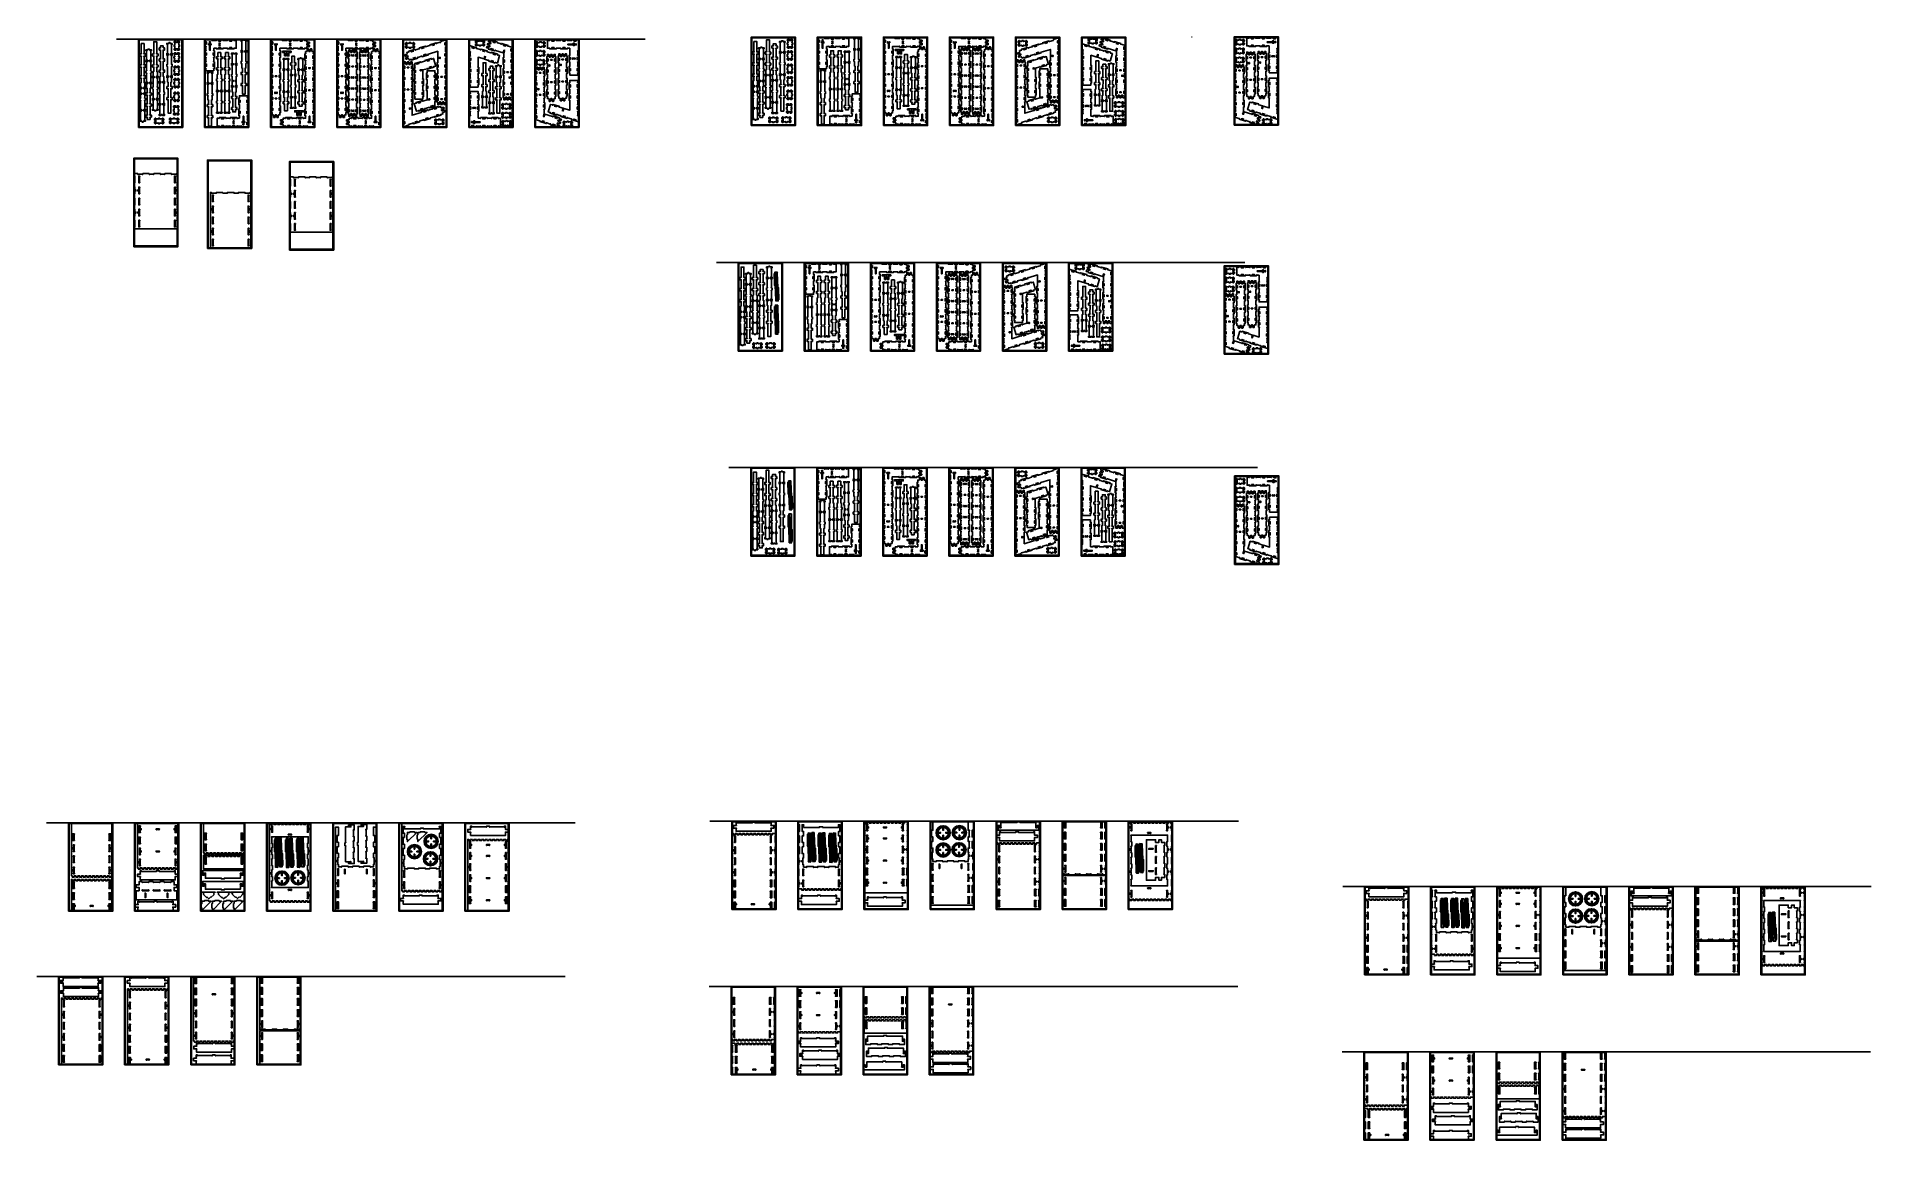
# Model space of a CAD drawing. Header units: inches. Extents: x -1745 to 48028, y -9858 to 20083.
import ezdxf

# ---------------------------------------------------------------- set-up
doc = ezdxf.new("R2010")
doc.units = ezdxf.units.IN
doc.header["$MEASUREMENT"] = 0
doc.header["$PDMODE"] = 34
doc.layers.add('6_ANYTOOL_CUTTHROUGH_OUTSI', color=5, linetype='Continuous')
for name, color, linetype, lineweight, true_color in [('TOP-CUT-INSIDE_24.500MM', 7, 'Continuous', 25, 0x0300ff), ('TOP-CUT-OUTSIDE_24.500MM', 7, 'Continuous', 25, 0x00a2ff), ('TOP-POCKET-INSIDE_18.000MM', 7, 'Continuous', 25, 0x99ff00), ('TOP-POCKET-INSIDE_20.000MM', 7, 'Continuous', 25, 0x00ffc2)]:
    doc.layers.add(name, color=color, linetype=linetype, lineweight=lineweight, true_color=true_color)

msp = doc.modelspace()

# ---------------------------------------------------------------- linework, layer by layer
for p, q in [((423, 20020), (14763, 20020)), ((16695, 13954), (31034, 13954)), ((17034, 8394), (31373, 8394)), ((-1477, -1242), (12863, -1242)), ((278, -1262), (296, -1262)), ((5394, -1292), (5394, -1293)), ((16521, -1198), (30861, -1198)), ((22850, -1327), (22844, -1327)), ((22848, -1337), (22846, -1337)), ((23290, -1324), (23284, -1324)), ((23288, -1334), (23286, -1334)), ((28709, -1248), (28710, -1249)), ((8506, -1838), (8499, -1838)), ((8504, -1848), (8502, -1848)), ((8768, -1744), (8768, -1750)), ((8778, -1746), (8778, -1748)), ((8959, -1560), (8952, -1560)), ((8959, -1935), (8952, -1935)), ((8956, -1570), (8954, -1570)), ((8956, -1925), (8954, -1925)), ((9133, -1746), (9133, -1748)), ((9143, -1744), (9143, -1750)), ((22659, -1511), (22659, -1518)), ((22659, -1978), (22659, -1985)), ((22669, -1513), (22669, -1515)), ((22669, -1980), (22669, -1982)), ((22850, -1702), (22844, -1702)), ((22850, -1794), (22844, -1794)), ((22848, -1692), (22846, -1692)), ((22848, -1804), (22846, -1804)), ((23024, -1513), (23024, -1515)), ((23024, -1980), (23024, -1982)), ((23034, -1511), (23034, -1518)), ((23034, -1978), (23034, -1985)), ((23089, -1971), (23089, -1978)), ((23099, -1974), (23099, -1976)), ((23100, -1508), (23100, -1514)), ((23110, -1510), (23110, -1512)), ((23280, -1787), (23274, -1787)), ((23278, -1797), (23276, -1797)), ((23290, -1699), (23284, -1699)), ((23288, -1689), (23286, -1689)), ((23454, -1974), (23454, -1976)), ((23464, -1971), (23464, -1978)), ((23465, -1510), (23465, -1512)), ((23475, -1508), (23475, -1514)), ((3601, -2093), (3602, -2094)), ((3601, -2155), (3602, -2157)), ((8315, -2023), (8315, -2029)), ((8325, -2025), (8325, -2027)), ((8506, -2213), (8499, -2213)), ((8504, -2203), (8502, -2203)), ((8680, -2025), (8680, -2027)), ((8690, -2023), (8690, -2029)), ((8750, -2216), (8750, -2223)), ((8760, -2219), (8760, -2221)), ((8941, -2032), (8934, -2032)), ((8941, -2407), (8934, -2407)), ((8939, -2042), (8937, -2042)), ((8939, -2397), (8937, -2397)), ((9115, -2219), (9115, -2221)), ((9125, -2216), (9125, -2223)), ((22850, -2169), (22844, -2169)), ((22848, -2159), (22846, -2159)), ((23280, -2162), (23274, -2162)), ((23278, -2152), (23276, -2152)), ((4721, -2742), (4721, -2749)), ((4731, -2745), (4731, -2747)), ((4912, -2558), (4905, -2558)), ((4912, -2933), (4905, -2933)), ((4909, -2568), (4907, -2568)), ((4909, -2923), (4907, -2923)), ((5086, -2745), (5086, -2747)), ((5096, -2742), (5096, -2749)), ((5158, -2732), (5158, -2738)), ((5168, -2734), (5168, -2736)), ((5348, -2547), (5342, -2547)), ((5348, -2922), (5342, -2922)), ((5346, -2557), (5344, -2557)), ((5346, -2912), (5344, -2912)), ((5523, -2734), (5523, -2736)), ((5533, -2732), (5533, -2738)), ((9206, -2542), (9183, -2542)), ((9183, -2722), (9206, -2722)), ((9201, -2712), (9201, -2552)), ((9201, -2552), (9206, -2552)), ((9206, -2712), (9201, -2712)), ((9206, -2552), (9206, -2542)), ((9206, -2722), (9206, -2712)), ((19038, -2508), (19038, -2498)), ((19038, -2498), (19061, -2498)), ((19043, -2508), (19038, -2508)), ((19038, -2678), (19038, -2668)), ((19038, -2668), (19043, -2668)), ((19061, -2678), (19038, -2678)), ((19043, -2668), (19043, -2508)), ((33688, -2972), (48028, -2972)), ((5394, -3392), (5394, -3393)), ((9037, -3112), (9037, -3110)), ((9037, -3110), (9037, -3112)), ((9079, -3110), (9079, -3112)), ((9079, -3112), (9079, -3110)), ((9081, -3114), (9135, -3114)), ((9135, -3114), (9081, -3114)), ((9131, -3082), (9185, -3082)), ((9185, -3082), (9131, -3082)), ((9187, -3084), (9179, -3110)), ((9179, -3110), (9187, -3084)), ((9180, -3114), (9181, -3114)), ((9181, -3114), (9180, -3114)), ((9237, -3112), (9237, -3110)), ((9237, -3110), (9237, -3112)), ((9237, -3113), (9237, -3112)), ((9237, -3112), (9237, -3113)), ((20065, -3069), (20063, -3070)), ((20063, -3070), (20065, -3069)), ((28709, -3348), (28710, -3349)), ((39817, -3304), (39817, -3311)), ((39827, -3307), (39827, -3309)), ((40008, -3120), (40001, -3120)), ((40005, -3130), (40003, -3130)), ((40182, -3307), (40182, -3309)), ((40192, -3304), (40192, -3311)), ((40257, -3301), (40257, -3308)), ((40267, -3303), (40267, -3305)), ((40448, -3117), (40441, -3117)), ((40445, -3127), (40443, -3127)), ((40445, -3482), (40443, -3482)), ((40622, -3303), (40622, -3305)), ((40632, -3301), (40632, -3308)), ((45876, -3023), (45876, -3024)), ((39817, -3771), (39817, -3778)), ((39827, -3774), (39827, -3776)), ((40008, -3495), (40001, -3495)), ((40008, -3587), (40001, -3587)), ((40008, -3962), (40001, -3962)), ((40005, -3485), (40003, -3485)), ((40005, -3597), (40003, -3597)), ((40005, -3952), (40003, -3952)), ((40182, -3774), (40182, -3776)), ((40192, -3771), (40192, -3778)), ((40247, -3765), (40247, -3771)), ((40257, -3767), (40257, -3769)), ((40438, -3580), (40431, -3580)), ((40438, -3955), (40431, -3955)), ((40435, -3590), (40433, -3590)), ((40435, -3945), (40433, -3945)), ((40448, -3492), (40441, -3492)), ((40612, -3767), (40612, -3769)), ((40622, -3765), (40622, -3771)), ((36205, -4282), (36205, -4272)), ((36205, -4272), (36228, -4272)), ((36210, -4282), (36205, -4282)), ((36205, -4452), (36205, -4442)), ((36205, -4442), (36210, -4442)), ((36228, -4452), (36205, -4452)), ((36210, -4442), (36210, -4282)), ((37232, -4844), (37230, -4845)), ((37230, -4845), (37232, -4844)), ((-1745, -5411), (12594, -5411)), ((45876, -5123), (45876, -5124)), ((-1085, -5556), (-1085, -5542)), ((-1085, -5542), (-1085, -5570)), ((-1085, -5556), (-1085, -5570)), ((-1078, -5834), (-1078, -5820)), ((-1078, -5820), (-1078, -5848)), ((-1078, -5834), (-1078, -5848)), ((-1045, -5570), (-1045, -5542)), ((-1038, -5848), (-1038, -5820)), ((-61, -5570), (-61, -5542)), ((-54, -5848), (-54, -5820)), ((-21, -5556), (-21, -5542)), ((-21, -5542), (-21, -5570)), ((-21, -5556), (-21, -5570)), ((-14, -5834), (-14, -5820)), ((-14, -5820), (-14, -5848)), ((-14, -5834), (-14, -5848)), ((1842, -5889), (1845, -5892)), ((16501, -5683), (30841, -5683)), ((21520, -6534), (21520, -6536)), ((21525, -6616), (21525, -6617)), ((18924, -7200), (18924, -7186)), ((18924, -7186), (18924, -7214)), ((18924, -7200), (18924, -7214)), ((18964, -7214), (18964, -7186)), ((19948, -7214), (19948, -7186)), ((19988, -7200), (19988, -7186)), ((19988, -7186), (19988, -7214)), ((19988, -7200), (19988, -7214)), ((33668, -7458), (48008, -7458)), ((18975, -7540), (18975, -7526)), ((18975, -7526), (18975, -7554)), ((18975, -7540), (18975, -7554)), ((19015, -7554), (19015, -7526)), ((19999, -7554), (19999, -7526)), ((20039, -7540), (20039, -7526)), ((20039, -7526), (20039, -7554)), ((20039, -7540), (20039, -7554)), ((38686, -8309), (38687, -8310)), ((38691, -8390), (38692, -8391)), ((36091, -8974), (36091, -8960)), ((36091, -8960), (36091, -8988)), ((36091, -8974), (36091, -8988)), ((36131, -8988), (36131, -8960)), ((36142, -9315), (36142, -9301)), ((36142, -9301), (36142, -9329)), ((36142, -9315), (36142, -9329)), ((36182, -9329), (36182, -9301)), ((37115, -8988), (37115, -8960)), ((37155, -8974), (37155, -8960)), ((37155, -8960), (37155, -8988)), ((37155, -8974), (37155, -8988)), ((37166, -9329), (37166, -9301)), ((37206, -9315), (37206, -9301)), ((37206, -9301), (37206, -9329)), ((37206, -9315), (37206, -9329))]:
    msp.add_line(p, q)
at = {"color": 4}
for p, q in [((10694, 19935), (10694, 19935)), ((27317, 19987), (27317, 19987)), ((12736, 19520), (12736, 19520)), ((31710, 19583), (31710, 19583)), ((10944, 19152), (10944, 19152)), ((11122, 19152), (11122, 19152)), ((11826, 19076), (11826, 19076)), ((12004, 19076), (12004, 19076)), ((12932, 19220), (12932, 19220)), ((25141, 18924), (25141, 18924)), ((27568, 19204), (27568, 19204)), ((27746, 19204), (27746, 19204)), ((30800, 19139), (30800, 19139)), ((30978, 19139), (30978, 19139)), ((31906, 19283), (31906, 19283)), ((8517, 18872), (8517, 18872)), ((9060, 18681), (9060, 18681)), ((10016, 18420), (10016, 18420)), ((10944, 18552), (10944, 18552)), ((11122, 18552), (11122, 18552)), ((11826, 18476), (11826, 18476)), ((12004, 18476), (12004, 18476)), ((25683, 18734), (25683, 18734)), ((26640, 18473), (26640, 18473)), ((27568, 18604), (27568, 18604)), ((27746, 18604), (27746, 18604)), ((30800, 18539), (30800, 18539)), ((30978, 18539), (30978, 18539)), ((10212, 18120), (10212, 18120)), ((26836, 18173), (26836, 18173)), ((12255, 17693), (12255, 17693)), ((31228, 17756), (31228, 17756)), ((26965, 13869), (26965, 13869)), ((27215, 13086), (27215, 13086)), ((27393, 13086), (27393, 13086)), ((31438, 13367), (31438, 13367)), ((31634, 13067), (31634, 13067)), ((24788, 12805), (24788, 12805)), ((25331, 12615), (25331, 12615)), ((27215, 12486), (27215, 12486)), ((27393, 12486), (27393, 12486)), ((30528, 12923), (30528, 12923)), ((30706, 12923), (30706, 12923)), ((26287, 12354), (26287, 12354)), ((26483, 12054), (26483, 12054)), ((30528, 12323), (30528, 12323)), ((30706, 12323), (30706, 12323)), ((30956, 11540), (30956, 11540)), ((27304, 8309), (27304, 8309)), ((27554, 7526), (27554, 7526)), ((27732, 7526), (27732, 7526)), ((31720, 7668), (31720, 7668)), ((25127, 7246), (25127, 7246)), ((25670, 7056), (25670, 7056)), ((30810, 7224), (30810, 7224)), ((30988, 7224), (30988, 7224)), ((31916, 7368), (31916, 7368)), ((26626, 6794), (26626, 6794)), ((26822, 6494), (26822, 6494)), ((27554, 6926), (27554, 6926)), ((27732, 6926), (27732, 6926)), ((30810, 6624), (30810, 6624)), ((30988, 6624), (30988, 6624)), ((31239, 5841), (31239, 5841))]:
    msp.add_line(p, q, dxfattribs=at)
at = {"color": 3}
for p, q in [((22850, -1380), (22844, -1380)), ((22850, -1445), (22844, -1445)), ((23290, -1377), (23284, -1377)), ((23290, -1442), (23284, -1442)), ((8506, -1892), (8499, -1892)), ((8506, -1957), (8499, -1957)), ((8821, -1744), (8821, -1750)), ((8886, -1744), (8886, -1750)), ((8959, -1613), (8952, -1613)), ((8959, -1678), (8952, -1678)), ((8959, -1816), (8952, -1816)), ((8959, -1881), (8952, -1881)), ((9024, -1744), (9024, -1750)), ((9089, -1744), (9089, -1750)), ((22713, -1511), (22713, -1518)), ((22713, -1978), (22713, -1985)), ((22778, -1511), (22778, -1518)), ((22778, -1978), (22778, -1985)), ((22850, -1583), (22844, -1583)), ((22850, -1648), (22844, -1648)), ((22850, -1847), (22844, -1847)), ((22850, -1912), (22844, -1912)), ((22916, -1511), (22916, -1518)), ((22916, -1978), (22916, -1985)), ((22981, -1511), (22981, -1518)), ((22981, -1978), (22981, -1985)), ((23143, -1971), (23143, -1978)), ((23153, -1508), (23153, -1514)), ((23208, -1971), (23208, -1978)), ((23218, -1508), (23218, -1514)), ((23280, -1841), (23274, -1841)), ((23280, -1906), (23274, -1906)), ((23290, -1580), (23284, -1580)), ((23290, -1645), (23284, -1645)), ((23346, -1971), (23346, -1978)), ((23356, -1508), (23356, -1514)), ((23411, -1971), (23411, -1978)), ((23421, -1508), (23421, -1514)), ((8369, -2023), (8369, -2029)), ((8434, -2023), (8434, -2029)), ((8506, -2095), (8499, -2095)), ((8506, -2160), (8499, -2160)), ((8572, -2023), (8572, -2029)), ((8637, -2023), (8637, -2029)), ((8804, -2216), (8804, -2223)), ((8869, -2216), (8869, -2223)), ((8941, -2086), (8934, -2086)), ((8941, -2151), (8934, -2151)), ((8941, -2289), (8934, -2289)), ((8941, -2354), (8934, -2354)), ((9007, -2216), (9007, -2223)), ((9072, -2216), (9072, -2223)), ((22850, -2050), (22844, -2050)), ((22850, -2115), (22844, -2115)), ((23280, -2044), (23274, -2044)), ((23280, -2109), (23274, -2109)), ((4774, -2742), (4774, -2749)), ((4839, -2742), (4839, -2749)), ((4912, -2612), (4905, -2612)), ((4912, -2677), (4905, -2677)), ((4912, -2815), (4905, -2815)), ((4912, -2880), (4905, -2880)), ((4977, -2742), (4977, -2749)), ((5042, -2742), (5042, -2749)), ((5211, -2732), (5211, -2738)), ((5276, -2732), (5276, -2738)), ((5348, -2601), (5342, -2601)), ((5348, -2666), (5342, -2666)), ((5348, -2804), (5342, -2804)), ((5348, -2869), (5342, -2869)), ((5414, -2732), (5414, -2738)), ((5479, -2732), (5479, -2738)), ((39870, -3304), (39870, -3311)), ((39935, -3304), (39935, -3311)), ((40008, -3174), (40001, -3174)), ((40008, -3239), (40001, -3239)), ((40008, -3377), (40001, -3377)), ((40008, -3442), (40001, -3442)), ((40073, -3304), (40073, -3311)), ((40138, -3304), (40138, -3311)), ((40310, -3301), (40310, -3308)), ((40375, -3301), (40375, -3308)), ((40448, -3170), (40441, -3170)), ((40448, -3235), (40441, -3235)), ((40448, -3373), (40441, -3373)), ((40448, -3438), (40441, -3438)), ((40513, -3301), (40513, -3308)), ((40578, -3301), (40578, -3308)), ((39870, -3771), (39870, -3778)), ((39935, -3771), (39935, -3778)), ((40008, -3641), (40001, -3641)), ((40008, -3706), (40001, -3706)), ((40008, -3844), (40001, -3844)), ((40008, -3909), (40001, -3909)), ((40073, -3771), (40073, -3778)), ((40138, -3771), (40138, -3778)), ((40300, -3765), (40300, -3771)), ((40365, -3765), (40365, -3771)), ((40438, -3634), (40431, -3634)), ((40438, -3699), (40431, -3699)), ((40438, -3837), (40431, -3837)), ((40438, -3902), (40431, -3902)), ((40503, -3765), (40503, -3771)), ((40568, -3765), (40568, -3771))]:
    msp.add_line(p, q, dxfattribs=at)
for points in [[(1016, 17620), (2216, 17620), (2216, 20020), (1016, 20020)], [(1036, 17640), (2196, 17640), (2196, 20000), (1036, 20000)], [(2808, 17620), (4008, 17620), (4008, 20020), (2808, 20020)], [(3060, 19768), (3060, 19710), (3055, 19710), (3055, 19700), (3078, 19700), (3078, 19520), (3055, 19520), (3055, 19510), (3060, 19510), (3060, 19410), (3055, 19410), (3055, 19400), (3078, 19400), (3078, 19220), (3055, 19220), (3055, 19210), (3060, 19210), (3060, 19160), (2846, 19160), (2846, 19210), (2851, 19210), (2851, 19220), (2828, 19220), (2828, 19400), (2851, 19400), (2851, 19410), (2846, 19410), (2846, 19510), (2851, 19510), (2851, 19520), (2828, 19520), (2828, 19700), (2851, 19700), (2851, 19710), (2846, 19710), (2846, 19810), (2851, 19810), (2851, 19820), (2828, 19820), (2828, 20000), (3008, 20000), (3008, 19977), (3018, 19977), (3018, 19982), (3118, 19982), (3118, 19977), (3128, 19977), (3128, 20000), (3308, 20000), (3308, 19977), (3318, 19977), (3318, 19982), (3418, 19982), (3418, 19977), (3428, 19977), (3428, 20000), (3608, 20000), (3608, 19977), (3618, 19977), (3618, 19982), (3668, 19982), (3668, 19768), (3618, 19768), (3618, 19773), (3608, 19773), (3608, 19750), (3428, 19750), (3428, 19773), (3418, 19773), (3418, 19768), (3318, 19768), (3318, 19773), (3308, 19773), (3308, 19750), (3128, 19750), (3128, 19773), (3118, 19773), (3118, 19768)], [(2828, 17640), (3988, 17640), (3988, 20000), (2828, 20000)], [(2918, 19861), (2928, 19861), (2928, 19866), (2944, 19866), (2944, 19716), (2962, 19716), (2962, 19866), (2978, 19866), (2978, 19861), (2988, 19861), (2988, 19889), (2978, 19889), (2978, 19884), (2962, 19884), (2962, 19934), (2967, 19934), (2967, 19944), (2939, 19944), (2939, 19934), (2944, 19934), (2944, 19884), (2928, 19884), (2928, 19889), (2918, 19889)], [(3232, 19840), (3232, 19850), (3227, 19850), (3227, 19900), (3232, 19900), (3232, 19910), (3204, 19910), (3204, 19900), (3209, 19900), (3209, 19850), (3204, 19850), (3204, 19840)], [(4601, 17620), (5801, 17620), (5801, 20020), (4601, 20020)], [(4621, 17640), (5781, 17640), (5781, 20000), (4621, 20000)], [(6393, 17620), (7593, 17620), (7593, 20020), (6393, 20020)], [(6413, 17640), (7573, 17640), (7573, 20000), (6413, 20000)], [(8185, 17620), (9385, 17620), (9385, 20020), (8185, 20020)], [(8205, 17640), (9365, 17640), (9365, 20000), (8205, 20000)], [(9978, 17620), (11178, 17620), (11178, 20020), (9978, 20020)], [(9998, 17640), (11158, 17640), (11158, 20000), (9998, 20000)], [(11770, 17620), (12970, 17620), (12970, 20020), (11770, 20020)], [(11790, 17640), (12950, 17640), (12950, 20000), (11790, 20000)], [(12718, 19768), (12718, 19590), (12723, 19590), (12723, 19580), (12700, 19580), (12700, 19400), (12723, 19400), (12723, 19390), (12718, 19390), (12718, 19290), (12723, 19290), (12723, 19280), (12700, 19280), (12700, 19100), (12723, 19100), (12723, 19090), (12718, 19090), (12718, 19040), (12932, 19040), (12932, 19090), (12927, 19090), (12927, 19100), (12950, 19100), (12950, 19280), (12927, 19280), (12927, 19290), (12932, 19290), (12932, 19390), (12927, 19390), (12927, 19400), (12950, 19400), (12950, 19580), (12927, 19580), (12927, 19590), (12932, 19590), (12932, 19690), (12927, 19690), (12927, 19700), (12950, 19700), (12950, 20000), (12770, 20000), (12770, 19977), (12760, 19977), (12760, 19982), (12660, 19982), (12660, 19977), (12650, 19977), (12650, 20000), (12470, 20000), (12470, 19977), (12460, 19977), (12460, 19982), (12360, 19982), (12360, 19977), (12350, 19977), (12350, 20000), (12170, 20000), (12170, 19977), (12160, 19977), (12160, 19982), (12110, 19982), (12110, 19768), (12160, 19768), (12160, 19773), (12170, 19773), (12170, 19750), (12350, 19750), (12350, 19773), (12360, 19773), (12360, 19768), (12460, 19768), (12460, 19773), (12470, 19773), (12470, 19750), (12650, 19750), (12650, 19773), (12660, 19773), (12660, 19768)], [(12884, 19884), (12884, 19889), (12894, 19889), (12894, 19861), (12884, 19861), (12884, 19866), (12834, 19866), (12834, 19850), (12839, 19850), (12839, 19840), (12811, 19840), (12811, 19850), (12816, 19850), (12816, 19866), (12666, 19866), (12666, 19884), (12816, 19884), (12816, 19900), (12811, 19900), (12811, 19910), (12839, 19910), (12839, 19900), (12834, 19900), (12834, 19884)], [(17639, 17673), (18839, 17673), (18839, 20073), (17639, 20073)], [(17659, 17693), (18819, 17693), (18819, 20053), (17659, 20053)], [(19432, 17673), (20632, 17673), (20632, 20073), (19432, 20073)], [(19684, 19821), (19684, 19763), (19679, 19763), (19679, 19753), (19702, 19753), (19702, 19573), (19679, 19573), (19679, 19563), (19684, 19563), (19684, 19463), (19679, 19463), (19679, 19453), (19702, 19453), (19702, 19273), (19679, 19273), (19679, 19263), (19684, 19263), (19684, 19213), (19470, 19213), (19470, 19263), (19475, 19263), (19475, 19273), (19452, 19273), (19452, 19453), (19475, 19453), (19475, 19463), (19470, 19463), (19470, 19563), (19475, 19563), (19475, 19573), (19452, 19573), (19452, 19753), (19475, 19753), (19475, 19763), (19470, 19763), (19470, 19863), (19475, 19863), (19475, 19873), (19452, 19873), (19452, 20053), (19632, 20053), (19632, 20030), (19642, 20030), (19642, 20035), (19742, 20035), (19742, 20030), (19752, 20030), (19752, 20053), (19932, 20053), (19932, 20030), (19942, 20030), (19942, 20035), (20042, 20035), (20042, 20030), (20052, 20030), (20052, 20053), (20232, 20053), (20232, 20030), (20242, 20030), (20242, 20035), (20292, 20035), (20292, 19821), (20242, 19821), (20242, 19826), (20232, 19826), (20232, 19803), (20052, 19803), (20052, 19826), (20042, 19826), (20042, 19821), (19942, 19821), (19942, 19826), (19932, 19826), (19932, 19803), (19752, 19803), (19752, 19826), (19742, 19826), (19742, 19821)], [(19452, 17693), (20612, 17693), (20612, 20053), (19452, 20053)], [(19542, 19914), (19552, 19914), (19552, 19919), (19568, 19919), (19568, 19769), (19586, 19769), (19586, 19919), (19602, 19919), (19602, 19914), (19612, 19914), (19612, 19942), (19602, 19942), (19602, 19937), (19586, 19937), (19586, 19987), (19591, 19987), (19591, 19997), (19563, 19997), (19563, 19987), (19568, 19987), (19568, 19937), (19552, 19937), (19552, 19942), (19542, 19942)], [(19856, 19893), (19856, 19903), (19851, 19903), (19851, 19953), (19856, 19953), (19856, 19963), (19828, 19963), (19828, 19953), (19833, 19953), (19833, 19903), (19828, 19903), (19828, 19893)], [(21224, 17673), (22424, 17673), (22424, 20073), (21224, 20073)], [(21244, 17693), (22404, 17693), (22404, 20053), (21244, 20053)], [(23017, 17673), (24217, 17673), (24217, 20073), (23017, 20073)], [(23037, 17693), (24197, 17693), (24197, 20053), (23037, 20053)], [(24809, 17673), (26009, 17673), (26009, 20073), (24809, 20073)], [(24829, 17693), (25989, 17693), (25989, 20053), (24829, 20053)], [(26602, 17673), (27802, 17673), (27802, 20073), (26602, 20073)], [(26622, 17693), (27782, 17693), (27782, 20053), (26622, 20053)], [(30744, 17683), (31944, 17683), (31944, 20083), (30744, 20083)], [(30764, 17703), (31924, 17703), (31924, 20063), (30764, 20063)], [(31692, 19831), (31692, 19653), (31697, 19653), (31697, 19643), (31674, 19643), (31674, 19463), (31697, 19463), (31697, 19453), (31692, 19453), (31692, 19353), (31697, 19353), (31697, 19343), (31674, 19343), (31674, 19163), (31697, 19163), (31697, 19153), (31692, 19153), (31692, 19103), (31906, 19103), (31906, 19153), (31901, 19153), (31901, 19163), (31924, 19163), (31924, 19343), (31901, 19343), (31901, 19353), (31906, 19353), (31906, 19453), (31901, 19453), (31901, 19463), (31924, 19463), (31924, 19643), (31901, 19643), (31901, 19653), (31906, 19653), (31906, 19753), (31901, 19753), (31901, 19763), (31924, 19763), (31924, 20063), (31744, 20063), (31744, 20040), (31734, 20040), (31734, 20045), (31634, 20045), (31634, 20040), (31624, 20040), (31624, 20063), (31444, 20063), (31444, 20040), (31434, 20040), (31434, 20045), (31334, 20045), (31334, 20040), (31324, 20040), (31324, 20063), (31144, 20063), (31144, 20040), (31134, 20040), (31134, 20045), (31084, 20045), (31084, 19831), (31134, 19831), (31134, 19836), (31144, 19836), (31144, 19813), (31324, 19813), (31324, 19836), (31334, 19836), (31334, 19831), (31434, 19831), (31434, 19836), (31444, 19836), (31444, 19813), (31624, 19813), (31624, 19836), (31634, 19836), (31634, 19831)], [(31858, 19947), (31858, 19952), (31868, 19952), (31868, 19924), (31858, 19924), (31858, 19929), (31808, 19929), (31808, 19913), (31813, 19913), (31813, 19903), (31785, 19903), (31785, 19913), (31790, 19913), (31790, 19929), (31640, 19929), (31640, 19947), (31790, 19947), (31790, 19963), (31785, 19963), (31785, 19973), (31813, 19973), (31813, 19963), (31808, 19963), (31808, 19947)], [(4981, 19562), (5021, 19562), (5021, 19642), (5057, 19642), (5057, 19562), (5097, 19562), (5097, 19642), (5097, 19657), (5154, 19657), (5154, 19687), (4924, 19687), (4924, 19657), (4981, 19657), (4981, 19642)], [(6792, 19562), (6802, 19562), (6802, 19567), (6852, 19567), (6852, 19562), (6862, 19562), (6862, 19590), (6852, 19590), (6852, 19585), (6802, 19585), (6802, 19590), (6792, 19590)], [(7102, 19559), (7112, 19559), (7112, 19564), (7162, 19564), (7162, 19559), (7172, 19559), (7172, 19587), (7162, 19587), (7162, 19582), (7112, 19582), (7112, 19587), (7102, 19587)], [(8687, 19385), (8686, 19390), (8782, 19419), (8783, 19414), (8793, 19417), (8786, 19439), (8958, 19492), (8965, 19470), (8974, 19473), (8973, 19477), (9021, 19492), (9083, 19287), (9035, 19273), (9034, 19278), (9024, 19275), (9031, 19253), (8859, 19200), (8852, 19222), (8843, 19219), (8844, 19214), (8731, 19180), (8671, 19180), (8671, 19185), (8661, 19185), (8661, 19157), (8671, 19157), (8671, 19162), (8731, 19162), (8731, 18942), (8726, 18942), (8726, 18932), (8749, 18932), (8749, 18752), (8726, 18752), (8726, 18742), (8731, 18742), (8731, 18642), (8726, 18642), (8726, 18632), (8749, 18632), (8749, 18452), (8726, 18452), (8726, 18442), (8731, 18442), (8731, 18392), (8517, 18392), (8517, 18442), (8522, 18442), (8522, 18452), (8499, 18452), (8499, 18632), (8522, 18632), (8522, 18642), (8517, 18642), (8517, 18742), (8522, 18742), (8522, 18752), (8499, 18752), (8499, 18932), (8522, 18932), (8522, 18942), (8517, 18942), (8517, 19042), (8522, 19042), (8522, 19052), (8499, 19052), (8499, 19232), (8522, 19232), (8522, 19242), (8517, 19242), (8517, 19342), (8517, 19357), (8671, 19404), (8678, 19382)], [(12197, 19443), (12197, 19461), (12237, 19461), (12237, 19443)], [(12503, 19457), (12503, 19475), (12543, 19475), (12543, 19457)], [(12800, 19504), (12800, 19499), (12850, 19499), (12850, 19504), (12860, 19504), (12860, 19476), (12850, 19476), (12850, 19481), (12800, 19481), (12800, 19476), (12790, 19476), (12790, 19504)], [(21605, 19615), (21645, 19615), (21645, 19695), (21681, 19695), (21681, 19615), (21721, 19615), (21721, 19695), (21721, 19710), (21778, 19710), (21778, 19740), (21548, 19740), (21548, 19710), (21605, 19710), (21605, 19695)], [(23416, 19614), (23426, 19614), (23426, 19619), (23476, 19619), (23476, 19614), (23486, 19614), (23486, 19642), (23476, 19642), (23476, 19637), (23426, 19637), (23426, 19642), (23416, 19642)], [(23726, 19612), (23736, 19612), (23736, 19617), (23786, 19617), (23786, 19612), (23796, 19612), (23796, 19640), (23786, 19640), (23786, 19635), (23736, 19635), (23736, 19640), (23726, 19640)], [(25311, 19438), (25310, 19442), (25405, 19472), (25407, 19467), (25416, 19470), (25410, 19492), (25582, 19544), (25589, 19522), (25598, 19525), (25597, 19530), (25644, 19545), (25707, 19340), (25659, 19325), (25658, 19330), (25648, 19327), (25655, 19305), (25483, 19253), (25476, 19275), (25466, 19272), (25468, 19267), (25355, 19232), (25295, 19232), (25295, 19237), (25285, 19237), (25285, 19209), (25295, 19209), (25295, 19214), (25355, 19214), (25355, 18994), (25350, 18994), (25350, 18984), (25373, 18984), (25373, 18804), (25350, 18804), (25350, 18794), (25355, 18794), (25355, 18694), (25350, 18694), (25350, 18684), (25373, 18684), (25373, 18504), (25350, 18504), (25350, 18494), (25355, 18494), (25355, 18444), (25141, 18444), (25141, 18494), (25146, 18494), (25146, 18504), (25123, 18504), (25123, 18684), (25146, 18684), (25146, 18694), (25141, 18694), (25141, 18794), (25146, 18794), (25146, 18804), (25123, 18804), (25123, 18984), (25146, 18984), (25146, 18994), (25141, 18994), (25141, 19094), (25146, 19094), (25146, 19104), (25123, 19104), (25123, 19284), (25146, 19284), (25146, 19294), (25141, 19294), (25141, 19394), (25141, 19410), (25295, 19457), (25302, 19435)], [(31171, 19506), (31171, 19524), (31211, 19524), (31211, 19506)], [(31477, 19520), (31477, 19538), (31517, 19538), (31517, 19520)], [(31774, 19567), (31774, 19562), (31824, 19562), (31824, 19567), (31834, 19567), (31834, 19539), (31824, 19539), (31824, 19544), (31774, 19544), (31774, 19539), (31764, 19539), (31764, 19567)], [(6792, 18962), (6802, 18962), (6802, 18967), (6852, 18967), (6852, 18962), (6862, 18962), (6862, 18990), (6852, 18990), (6852, 18985), (6802, 18985), (6802, 18990), (6792, 18990)], [(7102, 18959), (7112, 18959), (7112, 18964), (7162, 18964), (7162, 18959), (7172, 18959), (7172, 18987), (7162, 18987), (7162, 18982), (7112, 18982), (7112, 18987), (7102, 18987)], [(8889, 18168), (8891, 18163), (8795, 18134), (8794, 18139), (8784, 18136), (8791, 18114), (8619, 18061), (8612, 18083), (8602, 18080), (8604, 18075), (8556, 18061), (8493, 18265), (8541, 18280), (8543, 18275), (8552, 18278), (8546, 18300), (8718, 18353), (8724, 18331), (8734, 18334), (8733, 18338), (8846, 18373), (8906, 18373), (8906, 18368), (8916, 18368), (8916, 18396), (8906, 18396), (8906, 18391), (8846, 18391), (8846, 18611), (8851, 18611), (8851, 18621), (8828, 18621), (8828, 18801), (8851, 18801), (8851, 18811), (8846, 18811), (8846, 18911), (8851, 18911), (8851, 18921), (8828, 18921), (8828, 19101), (8851, 19101), (8851, 19111), (8846, 19111), (8846, 19161), (9060, 19161), (9060, 19111), (9055, 19111), (9055, 19101), (9078, 19101), (9078, 18921), (9055, 18921), (9055, 18911), (9060, 18911), (9060, 18811), (9055, 18811), (9055, 18801), (9078, 18801), (9078, 18621), (9055, 18621), (9055, 18611), (9060, 18611), (9060, 18511), (9055, 18511), (9055, 18501), (9078, 18501), (9078, 18321), (9055, 18321), (9055, 18311), (9060, 18311), (9060, 18211), (9060, 18196), (8906, 18149), (8899, 18171)], [(11053, 19131), (11053, 19113), (11013, 19113), (11013, 19131)], [(11935, 19115), (11935, 19097), (11895, 19097), (11895, 19115)], [(23416, 19014), (23426, 19014), (23426, 19019), (23476, 19019), (23476, 19014), (23486, 19014), (23486, 19042), (23476, 19042), (23476, 19037), (23426, 19037), (23426, 19042), (23416, 19042)], [(23726, 19012), (23736, 19012), (23736, 19017), (23786, 19017), (23786, 19012), (23796, 19012), (23796, 19040), (23786, 19040), (23786, 19035), (23736, 19035), (23736, 19040), (23726, 19040)], [(25513, 18220), (25515, 18216), (25419, 18186), (25417, 18191), (25408, 18188), (25415, 18166), (25242, 18114), (25236, 18136), (25226, 18133), (25228, 18128), (25180, 18113), (25117, 18318), (25165, 18333), (25167, 18328), (25176, 18331), (25169, 18353), (25342, 18405), (25348, 18383), (25358, 18386), (25356, 18391), (25469, 18426), (25529, 18426), (25529, 18421), (25539, 18421), (25539, 18449), (25529, 18449), (25529, 18444), (25469, 18444), (25469, 18664), (25474, 18664), (25474, 18674), (25451, 18674), (25451, 18854), (25474, 18854), (25474, 18864), (25469, 18864), (25469, 18964), (25474, 18964), (25474, 18974), (25451, 18974), (25451, 19154), (25474, 19154), (25474, 19164), (25469, 19164), (25469, 19214), (25683, 19214), (25683, 19164), (25678, 19164), (25678, 19154), (25701, 19154), (25701, 18974), (25678, 18974), (25678, 18964), (25683, 18964), (25683, 18864), (25678, 18864), (25678, 18854), (25701, 18854), (25701, 18674), (25678, 18674), (25678, 18664), (25683, 18664), (25683, 18564), (25678, 18564), (25678, 18554), (25701, 18554), (25701, 18374), (25678, 18374), (25678, 18364), (25683, 18364), (25683, 18264), (25683, 18248), (25529, 18201), (25523, 18223)], [(27677, 19183), (27677, 19165), (27637, 19165), (27637, 19183)], [(30909, 19178), (30909, 19160), (30869, 19160), (30869, 19178)], [(31171, 18906), (31171, 18924), (31211, 18924), (31211, 18906)], [(31477, 18920), (31477, 18938), (31517, 18938), (31517, 18920)], [(3756, 17872), (3756, 17930), (3761, 17930), (3761, 17940), (3738, 17940), (3738, 18120), (3761, 18120), (3761, 18130), (3756, 18130), (3756, 18230), (3761, 18230), (3761, 18240), (3738, 18240), (3738, 18420), (3761, 18420), (3761, 18430), (3756, 18430), (3756, 18480), (3970, 18480), (3970, 18430), (3965, 18430), (3965, 18420), (3988, 18420), (3988, 18240), (3965, 18240), (3965, 18230), (3970, 18230), (3970, 18130), (3965, 18130), (3965, 18120), (3988, 18120), (3988, 17940), (3965, 17940), (3965, 17930), (3970, 17930), (3970, 17830), (3965, 17830), (3965, 17820), (3988, 17820), (3988, 17640), (3808, 17640), (3808, 17663), (3798, 17663), (3798, 17658), (3698, 17658), (3698, 17663), (3688, 17663), (3688, 17640), (3508, 17640), (3508, 17663), (3498, 17663), (3498, 17658), (3398, 17658), (3398, 17663), (3388, 17663), (3388, 17640), (3208, 17640), (3208, 17663), (3198, 17663), (3198, 17658), (3148, 17658), (3148, 17872), (3198, 17872), (3198, 17867), (3208, 17867), (3208, 17890), (3388, 17890), (3388, 17867), (3398, 17867), (3398, 17872), (3498, 17872), (3498, 17867), (3508, 17867), (3508, 17890), (3688, 17890), (3688, 17867), (3698, 17867), (3698, 17872)], [(4781, 18546), (4771, 18546), (4771, 18551), (4721, 18551), (4721, 18546), (4711, 18546), (4711, 18574), (4721, 18574), (4721, 18569), (4771, 18569), (4771, 18574), (4781, 18574)], [(6573, 18546), (6563, 18546), (6563, 18551), (6513, 18551), (6513, 18546), (6503, 18546), (6503, 18574), (6513, 18574), (6513, 18569), (6563, 18569), (6563, 18574), (6573, 18574)], [(6792, 18662), (6802, 18662), (6802, 18667), (6852, 18667), (6852, 18662), (6862, 18662), (6862, 18690), (6852, 18690), (6852, 18685), (6802, 18685), (6802, 18690), (6792, 18690)], [(7102, 18659), (7112, 18659), (7112, 18664), (7162, 18664), (7162, 18659), (7172, 18659), (7172, 18687), (7162, 18687), (7162, 18682), (7112, 18682), (7112, 18687), (7102, 18687)], [(10230, 17872), (10230, 18050), (10225, 18050), (10225, 18060), (10248, 18060), (10248, 18240), (10225, 18240), (10225, 18250), (10230, 18250), (10230, 18350), (10225, 18350), (10225, 18360), (10248, 18360), (10248, 18540), (10225, 18540), (10225, 18550), (10230, 18550), (10230, 18600), (10016, 18600), (10016, 18550), (10021, 18550), (10021, 18540), (9998, 18540), (9998, 18360), (10021, 18360), (10021, 18350), (10016, 18350), (10016, 18250), (10021, 18250), (10021, 18240), (9998, 18240), (9998, 18060), (10021, 18060), (10021, 18050), (10016, 18050), (10016, 17950), (10021, 17950), (10021, 17940), (9998, 17940), (9998, 17640), (10178, 17640), (10178, 17663), (10188, 17663), (10188, 17658), (10288, 17658), (10288, 17663), (10298, 17663), (10298, 17640), (10478, 17640), (10478, 17663), (10488, 17663), (10488, 17658), (10588, 17658), (10588, 17663), (10598, 17663), (10598, 17640), (10778, 17640), (10778, 17663), (10788, 17663), (10788, 17658), (10838, 17658), (10838, 17872), (10788, 17872), (10788, 17867), (10778, 17867), (10778, 17890), (10598, 17890), (10598, 17867), (10588, 17867), (10588, 17872), (10488, 17872), (10488, 17867), (10478, 17867), (10478, 17890), (10298, 17890), (10298, 17867), (10288, 17867), (10288, 17872)], [(11053, 18531), (11053, 18513), (11013, 18513), (11013, 18531)], [(11935, 18515), (11935, 18497), (11895, 18497), (11895, 18515)], [(12197, 18843), (12197, 18861), (12237, 18861), (12237, 18843)], [(12503, 18857), (12503, 18875), (12543, 18875), (12543, 18857)], [(20380, 17925), (20380, 17983), (20385, 17983), (20385, 17993), (20362, 17993), (20362, 18173), (20385, 18173), (20385, 18183), (20380, 18183), (20380, 18283), (20385, 18283), (20385, 18293), (20362, 18293), (20362, 18473), (20385, 18473), (20385, 18483), (20380, 18483), (20380, 18533), (20594, 18533), (20594, 18483), (20589, 18483), (20589, 18473), (20612, 18473), (20612, 18293), (20589, 18293), (20589, 18283), (20594, 18283), (20594, 18183), (20589, 18183), (20589, 18173), (20612, 18173), (20612, 17993), (20589, 17993), (20589, 17983), (20594, 17983), (20594, 17883), (20589, 17883), (20589, 17873), (20612, 17873), (20612, 17693), (20432, 17693), (20432, 17716), (20422, 17716), (20422, 17711), (20322, 17711), (20322, 17716), (20312, 17716), (20312, 17693), (20132, 17693), (20132, 17716), (20122, 17716), (20122, 17711), (20022, 17711), (20022, 17716), (20012, 17716), (20012, 17693), (19832, 17693), (19832, 17716), (19822, 17716), (19822, 17711), (19772, 17711), (19772, 17925), (19822, 17925), (19822, 17920), (19832, 17920), (19832, 17943), (20012, 17943), (20012, 17920), (20022, 17920), (20022, 17925), (20122, 17925), (20122, 17920), (20132, 17920), (20132, 17943), (20312, 17943), (20312, 17920), (20322, 17920), (20322, 17925)], [(21404, 18599), (21394, 18599), (21394, 18604), (21344, 18604), (21344, 18599), (21334, 18599), (21334, 18627), (21344, 18627), (21344, 18622), (21394, 18622), (21394, 18627), (21404, 18627)], [(23197, 18599), (23187, 18599), (23187, 18604), (23137, 18604), (23137, 18599), (23127, 18599), (23127, 18627), (23137, 18627), (23137, 18622), (23187, 18622), (23187, 18627), (23197, 18627)], [(23416, 18714), (23426, 18714), (23426, 18719), (23476, 18719), (23476, 18714), (23486, 18714), (23486, 18742), (23476, 18742), (23476, 18737), (23426, 18737), (23426, 18742), (23416, 18742)], [(23726, 18712), (23736, 18712), (23736, 18717), (23786, 18717), (23786, 18712), (23796, 18712), (23796, 18740), (23786, 18740), (23786, 18735), (23736, 18735), (23736, 18740), (23726, 18740)], [(26854, 17925), (26854, 18103), (26849, 18103), (26849, 18113), (26872, 18113), (26872, 18293), (26849, 18293), (26849, 18303), (26854, 18303), (26854, 18403), (26849, 18403), (26849, 18413), (26872, 18413), (26872, 18593), (26849, 18593), (26849, 18603), (26854, 18603), (26854, 18653), (26640, 18653), (26640, 18603), (26645, 18603), (26645, 18593), (26622, 18593), (26622, 18413), (26645, 18413), (26645, 18403), (26640, 18403), (26640, 18303), (26645, 18303), (26645, 18293), (26622, 18293), (26622, 18113), (26645, 18113), (26645, 18103), (26640, 18103), (26640, 18003), (26645, 18003), (26645, 17993), (26622, 17993), (26622, 17693), (26802, 17693), (26802, 17716), (26812, 17716), (26812, 17711), (26912, 17711), (26912, 17716), (26922, 17716), (26922, 17693), (27102, 17693), (27102, 17716), (27112, 17716), (27112, 17711), (27212, 17711), (27212, 17716), (27222, 17716), (27222, 17693), (27402, 17693), (27402, 17716), (27412, 17716), (27412, 17711), (27462, 17711), (27462, 17925), (27412, 17925), (27412, 17920), (27402, 17920), (27402, 17943), (27222, 17943), (27222, 17920), (27212, 17920), (27212, 17925), (27112, 17925), (27112, 17920), (27102, 17920), (27102, 17943), (26922, 17943), (26922, 17920), (26912, 17920), (26912, 17925)], [(27677, 18583), (27677, 18565), (27637, 18565), (27637, 18583)], [(30909, 18578), (30909, 18560), (30869, 18560), (30869, 18578)], [(3898, 17779), (3888, 17779), (3888, 17774), (3872, 17774), (3872, 17924), (3854, 17924), (3854, 17774), (3838, 17774), (3838, 17779), (3828, 17779), (3828, 17751), (3838, 17751), (3838, 17756), (3854, 17756), (3854, 17706), (3849, 17706), (3849, 17696), (3877, 17696), (3877, 17706), (3872, 17706), (3872, 17756), (3888, 17756), (3888, 17751), (3898, 17751)], [(5313, 17947), (5353, 17947), (5353, 18027), (5389, 18027), (5389, 17947), (5429, 17947), (5429, 18027), (5429, 18042), (5486, 18042), (5486, 18072), (5256, 18072), (5256, 18042), (5313, 18042), (5313, 18027)], [(6792, 18062), (6802, 18062), (6802, 18067), (6852, 18067), (6852, 18062), (6862, 18062), (6862, 18090), (6852, 18090), (6852, 18085), (6802, 18085), (6802, 18090), (6792, 18090)], [(7102, 18059), (7112, 18059), (7112, 18064), (7162, 18064), (7162, 18059), (7172, 18059), (7172, 18087), (7162, 18087), (7162, 18082), (7112, 18082), (7112, 18087), (7102, 18087)], [(10148, 18136), (10148, 18141), (10098, 18141), (10098, 18136), (10088, 18136), (10088, 18164), (10098, 18164), (10098, 18159), (10148, 18159), (10148, 18164), (10158, 18164), (10158, 18136)], [(20522, 17832), (20512, 17832), (20512, 17827), (20496, 17827), (20496, 17977), (20478, 17977), (20478, 17827), (20462, 17827), (20462, 17832), (20452, 17832), (20452, 17804), (20462, 17804), (20462, 17809), (20478, 17809), (20478, 17759), (20473, 17759), (20473, 17749), (20501, 17749), (20501, 17759), (20496, 17759), (20496, 17809), (20512, 17809), (20512, 17804), (20522, 17804)], [(21937, 18000), (21977, 18000), (21977, 18080), (22013, 18080), (22013, 18000), (22053, 18000), (22053, 18080), (22053, 18095), (22110, 18095), (22110, 18125), (21880, 18125), (21880, 18095), (21937, 18095), (21937, 18080)], [(23416, 18114), (23426, 18114), (23426, 18119), (23476, 18119), (23476, 18114), (23486, 18114), (23486, 18142), (23476, 18142), (23476, 18137), (23426, 18137), (23426, 18142), (23416, 18142)], [(23726, 18112), (23736, 18112), (23736, 18117), (23786, 18117), (23786, 18112), (23796, 18112), (23796, 18140), (23786, 18140), (23786, 18135), (23736, 18135), (23736, 18140), (23726, 18140)], [(26772, 18189), (26772, 18194), (26722, 18194), (26722, 18189), (26712, 18189), (26712, 18217), (26722, 18217), (26722, 18212), (26772, 18212), (26772, 18217), (26782, 18217), (26782, 18189)], [(3584, 17800), (3584, 17790), (3589, 17790), (3589, 17740), (3584, 17740), (3584, 17730), (3612, 17730), (3612, 17740), (3607, 17740), (3607, 17790), (3612, 17790), (3612, 17800)], [(5377, 17800), (5377, 17790), (5382, 17790), (5382, 17740), (5377, 17740), (5377, 17730), (5405, 17730), (5405, 17740), (5400, 17740), (5400, 17790), (5405, 17790), (5405, 17800)], [(5631, 17756), (5681, 17756), (5681, 17751), (5691, 17751), (5691, 17779), (5681, 17779), (5681, 17774), (5631, 17774), (5631, 17779), (5621, 17779), (5621, 17751), (5631, 17751)], [(7169, 17800), (7169, 17790), (7174, 17790), (7174, 17740), (7169, 17740), (7169, 17730), (7197, 17730), (7197, 17740), (7192, 17740), (7192, 17790), (7197, 17790), (7197, 17800)], [(7423, 17756), (7473, 17756), (7473, 17751), (7483, 17751), (7483, 17779), (7473, 17779), (7473, 17774), (7423, 17774), (7423, 17779), (7413, 17779), (7413, 17751), (7423, 17751)], [(10064, 17756), (10064, 17751), (10054, 17751), (10054, 17779), (10064, 17779), (10064, 17774), (10114, 17774), (10114, 17790), (10109, 17790), (10109, 17800), (10137, 17800), (10137, 17790), (10132, 17790), (10132, 17774), (10282, 17774), (10282, 17756), (10132, 17756), (10132, 17740), (10137, 17740), (10137, 17730), (10109, 17730), (10109, 17740), (10114, 17740), (10114, 17756)], [(20208, 17853), (20208, 17843), (20213, 17843), (20213, 17793), (20208, 17793), (20208, 17783), (20236, 17783), (20236, 17793), (20231, 17793), (20231, 17843), (20236, 17843), (20236, 17853)], [(22000, 17853), (22000, 17843), (22005, 17843), (22005, 17793), (22000, 17793), (22000, 17783), (22028, 17783), (22028, 17793), (22023, 17793), (22023, 17843), (22028, 17843), (22028, 17853)], [(22254, 17809), (22304, 17809), (22304, 17804), (22314, 17804), (22314, 17832), (22304, 17832), (22304, 17827), (22254, 17827), (22254, 17832), (22244, 17832), (22244, 17804), (22254, 17804)], [(23793, 17853), (23793, 17843), (23798, 17843), (23798, 17793), (23793, 17793), (23793, 17783), (23821, 17783), (23821, 17793), (23816, 17793), (23816, 17843), (23821, 17843), (23821, 17853)], [(24047, 17809), (24097, 17809), (24097, 17804), (24107, 17804), (24107, 17832), (24097, 17832), (24097, 17827), (24047, 17827), (24047, 17832), (24037, 17832), (24037, 17804), (24047, 17804)], [(26688, 17809), (26688, 17804), (26678, 17804), (26678, 17832), (26688, 17832), (26688, 17827), (26738, 17827), (26738, 17843), (26733, 17843), (26733, 17853), (26761, 17853), (26761, 17843), (26756, 17843), (26756, 17827), (26906, 17827), (26906, 17809), (26756, 17809), (26756, 17793), (26761, 17793), (26761, 17783), (26733, 17783), (26733, 17793), (26738, 17793), (26738, 17809)], [(887, 14386), (2087, 14386), (2087, 16786), (887, 16786)], [(907, 14406), (2067, 14406), (2067, 16766), (907, 16766)], [(5113, 14296), (6313, 14296), (6313, 16696), (5113, 16696)], [(5133, 14316), (6293, 14316), (6293, 16676), (5133, 16676)], [(1005, 15897), (1005, 15902), (1027, 15902), (1027, 15831), (1022, 15831), (1022, 15821), (1050, 15821), (1050, 15831), (1045, 15831), (1045, 15991), (1050, 15991), (1050, 16001), (1022, 16001), (1022, 15991), (1027, 15991), (1027, 15920), (1005, 15920), (1005, 15925), (995, 15925), (995, 15897)], [(1050, 16291), (1045, 16291), (1045, 16131), (1050, 16131), (1050, 16121), (1022, 16121), (1022, 16131), (1027, 16131), (1027, 16291), (1022, 16291), (1022, 16301), (1050, 16301)], [(2013, 16291), (2018, 16291), (2018, 16301), (1990, 16301), (1990, 16291), (1995, 16291), (1995, 16131), (1990, 16131), (1990, 16121), (2018, 16121), (2018, 16131), (2013, 16131)], [(1990, 16001), (2018, 16001), (2018, 15991), (2013, 15991), (2013, 15920), (2035, 15920), (2035, 15925), (2045, 15925), (2045, 15897), (2035, 15897), (2035, 15902), (2013, 15902), (2013, 15831), (2018, 15831), (2018, 15821), (1990, 15821), (1990, 15831), (1995, 15831), (1995, 15991), (1990, 15991)], [(5275, 16201), (5270, 16201), (5270, 16041), (5275, 16041), (5275, 16031), (5247, 16031), (5247, 16041), (5252, 16041), (5252, 16201), (5247, 16201), (5247, 16211), (5275, 16211)], [(6238, 16201), (6243, 16201), (6243, 16211), (6215, 16211), (6215, 16201), (6220, 16201), (6220, 16041), (6215, 16041), (6215, 16031), (6243, 16031), (6243, 16041), (6238, 16041)], [(1050, 15531), (1050, 15521), (1022, 15521), (1022, 15531), (1027, 15531), (1027, 15691), (1022, 15691), (1022, 15701), (1050, 15701), (1050, 15691), (1045, 15691), (1045, 15531)], [(1990, 15531), (1990, 15521), (2018, 15521), (2018, 15531), (2013, 15531), (2013, 15691), (2018, 15691), (2018, 15701), (1990, 15701), (1990, 15691), (1995, 15691), (1995, 15531)], [(3003, 15389), (3025, 15389), (3025, 15318), (3020, 15318), (3020, 15308), (3048, 15308), (3048, 15318), (3043, 15318), (3043, 15478), (3048, 15478), (3048, 15488), (3020, 15488), (3020, 15478), (3025, 15478), (3025, 15407), (3003, 15407), (3003, 15412), (2993, 15412), (2993, 15384), (3003, 15384)], [(3043, 15778), (3043, 15618), (3048, 15618), (3048, 15608), (3020, 15608), (3020, 15618), (3025, 15618), (3025, 15778), (3020, 15778), (3020, 15788), (3048, 15788), (3048, 15778)], [(4016, 15778), (4016, 15788), (3988, 15788), (3988, 15778), (3993, 15778), (3993, 15618), (3988, 15618), (3988, 15608), (4016, 15608), (4016, 15618), (4011, 15618), (4011, 15778)], [(4016, 15488), (4016, 15478), (4011, 15478), (4011, 15407), (4033, 15407), (4033, 15412), (4043, 15412), (4043, 15384), (4033, 15384), (4033, 15389), (4011, 15389), (4011, 15318), (4016, 15318), (4016, 15308), (3988, 15308), (3988, 15318), (3993, 15318), (3993, 15478), (3988, 15478), (3988, 15488)], [(5230, 15807), (5230, 15812), (5252, 15812), (5252, 15741), (5247, 15741), (5247, 15731), (5275, 15731), (5275, 15741), (5270, 15741), (5270, 15901), (5275, 15901), (5275, 15911), (5247, 15911), (5247, 15901), (5252, 15901), (5252, 15830), (5230, 15830), (5230, 15835), (5220, 15835), (5220, 15807)], [(5275, 15441), (5275, 15431), (5247, 15431), (5247, 15441), (5252, 15441), (5252, 15601), (5247, 15601), (5247, 15611), (5275, 15611), (5275, 15601), (5270, 15601), (5270, 15441)], [(6215, 15911), (6243, 15911), (6243, 15901), (6238, 15901), (6238, 15830), (6260, 15830), (6260, 15835), (6270, 15835), (6270, 15807), (6260, 15807), (6260, 15812), (6238, 15812), (6238, 15741), (6243, 15741), (6243, 15731), (6215, 15731), (6215, 15741), (6220, 15741), (6220, 15901), (6215, 15901)], [(6215, 15441), (6215, 15431), (6243, 15431), (6243, 15441), (6238, 15441), (6238, 15601), (6243, 15601), (6243, 15611), (6215, 15611), (6215, 15601), (6220, 15601), (6220, 15441)], [(1045, 15391), (1050, 15391), (1050, 15401), (1022, 15401), (1022, 15391), (1027, 15391), (1027, 15320), (1005, 15320), (1005, 15325), (995, 15325), (995, 15297), (1005, 15297), (1005, 15302), (1027, 15302), (1027, 15231), (1022, 15231), (1022, 15221), (1050, 15221), (1050, 15231), (1045, 15231)], [(1027, 15091), (1022, 15091), (1022, 15101), (1050, 15101), (1050, 15091), (1045, 15091), (1045, 14931), (1050, 14931), (1050, 14921), (1022, 14921), (1022, 14931), (1027, 14931)], [(1995, 15391), (1990, 15391), (1990, 15401), (2018, 15401), (2018, 15391), (2013, 15391), (2013, 15320), (2035, 15320), (2035, 15325), (2045, 15325), (2045, 15297), (2035, 15297), (2035, 15302), (2013, 15302), (2013, 15231), (2018, 15231), (2018, 15221), (1990, 15221), (1990, 15231), (1995, 15231)], [(2018, 15091), (2018, 15101), (1990, 15101), (1990, 15091), (1995, 15091), (1995, 14931), (1990, 14931), (1990, 14921), (2018, 14921), (2018, 14931), (2013, 14931), (2013, 15091)], [(3048, 15008), (3020, 15008), (3020, 15018), (3025, 15018), (3025, 15178), (3020, 15178), (3020, 15188), (3048, 15188), (3048, 15178), (3043, 15178), (3043, 15018), (3048, 15018)], [(3988, 15008), (4016, 15008), (4016, 15018), (4011, 15018), (4011, 15178), (4016, 15178), (4016, 15188), (3988, 15188), (3988, 15178), (3993, 15178), (3993, 15018), (3988, 15018)], [(5270, 15301), (5275, 15301), (5275, 15311), (5247, 15311), (5247, 15301), (5252, 15301), (5252, 15230), (5230, 15230), (5230, 15235), (5220, 15235), (5220, 15207), (5230, 15207), (5230, 15212), (5252, 15212), (5252, 15141), (5247, 15141), (5247, 15131), (5275, 15131), (5275, 15141), (5270, 15141)], [(5252, 15001), (5247, 15001), (5247, 15011), (5275, 15011), (5275, 15001), (5270, 15001), (5270, 14841), (5275, 14841), (5275, 14831), (5247, 14831), (5247, 14841), (5252, 14841)], [(6220, 15301), (6215, 15301), (6215, 15311), (6243, 15311), (6243, 15301), (6238, 15301), (6238, 15230), (6260, 15230), (6260, 15235), (6270, 15235), (6270, 15207), (6260, 15207), (6260, 15212), (6238, 15212), (6238, 15141), (6243, 15141), (6243, 15131), (6215, 15131), (6215, 15141), (6220, 15141)], [(6243, 15001), (6243, 15011), (6215, 15011), (6215, 15001), (6220, 15001), (6220, 14841), (6215, 14841), (6215, 14831), (6243, 14831), (6243, 14841), (6238, 14841), (6238, 15001)], [(3048, 14878), (3048, 14888), (3020, 14888), (3020, 14878), (3025, 14878), (3025, 14807), (3003, 14807), (3003, 14812), (2993, 14812), (2993, 14784), (3003, 14784), (3003, 14789), (3025, 14789), (3025, 14718), (3020, 14718), (3020, 14708), (3048, 14708), (3048, 14718), (3043, 14718), (3043, 14878)], [(3020, 14578), (3020, 14588), (3048, 14588), (3048, 14578), (3043, 14578), (3043, 14418), (3048, 14418), (3048, 14408), (3020, 14408), (3020, 14418), (3025, 14418), (3025, 14578)], [(3988, 14878), (3988, 14888), (4016, 14888), (4016, 14878), (4011, 14878), (4011, 14807), (4033, 14807), (4033, 14812), (4043, 14812), (4043, 14784), (4033, 14784), (4033, 14789), (4011, 14789), (4011, 14718), (4016, 14718), (4016, 14708), (3988, 14708), (3988, 14718), (3993, 14718), (3993, 14878)], [(4016, 14588), (3988, 14588), (3988, 14578), (3993, 14578), (3993, 14418), (3988, 14418), (3988, 14408), (4016, 14408), (4016, 14418), (4011, 14418), (4011, 14578), (4016, 14578)], [(17287, 11554), (18487, 11554), (18487, 13954), (17287, 13954)], [(19080, 11554), (20280, 11554), (20280, 13954), (19080, 13954)], [(20872, 11554), (22072, 11554), (22072, 13954), (20872, 13954)], [(22664, 11554), (23864, 11554), (23864, 13954), (22664, 13954)], [(24457, 11554), (25657, 11554), (25657, 13954), (24457, 13954)], [(26249, 11554), (27449, 11554), (27449, 13954), (26249, 13954)], [(17307, 11574), (18467, 11574), (18467, 13934), (17307, 13934)], [(19332, 13702), (19332, 13644), (19327, 13644), (19327, 13634), (19350, 13634), (19350, 13454), (19327, 13454), (19327, 13444), (19332, 13444), (19332, 13344), (19327, 13344), (19327, 13334), (19350, 13334), (19350, 13154), (19327, 13154), (19327, 13144), (19332, 13144), (19332, 13094), (19118, 13094), (19118, 13144), (19123, 13144), (19123, 13154), (19100, 13154), (19100, 13334), (19123, 13334), (19123, 13344), (19118, 13344), (19118, 13444), (19123, 13444), (19123, 13454), (19100, 13454), (19100, 13634), (19123, 13634), (19123, 13644), (19118, 13644), (19118, 13744), (19123, 13744), (19123, 13754), (19100, 13754), (19100, 13934), (19280, 13934), (19280, 13911), (19290, 13911), (19290, 13916), (19390, 13916), (19390, 13911), (19400, 13911), (19400, 13934), (19580, 13934), (19580, 13911), (19590, 13911), (19590, 13916), (19690, 13916), (19690, 13911), (19700, 13911), (19700, 13934), (19880, 13934), (19880, 13911), (19890, 13911), (19890, 13916), (19940, 13916), (19940, 13702), (19890, 13702), (19890, 13707), (19880, 13707), (19880, 13684), (19700, 13684), (19700, 13707), (19690, 13707), (19690, 13702), (19590, 13702), (19590, 13707), (19580, 13707), (19580, 13684), (19400, 13684), (19400, 13707), (19390, 13707), (19390, 13702)], [(19100, 11574), (20260, 11574), (20260, 13934), (19100, 13934)], [(19190, 13795), (19200, 13795), (19200, 13800), (19216, 13800), (19216, 13650), (19234, 13650), (19234, 13800), (19250, 13800), (19250, 13795), (19260, 13795), (19260, 13823), (19250, 13823), (19250, 13818), (19234, 13818), (19234, 13868), (19239, 13868), (19239, 13878), (19211, 13878), (19211, 13868), (19216, 13868), (19216, 13818), (19200, 13818), (19200, 13823), (19190, 13823)], [(19504, 13774), (19504, 13784), (19499, 13784), (19499, 13834), (19504, 13834), (19504, 13844), (19476, 13844), (19476, 13834), (19481, 13834), (19481, 13784), (19476, 13784), (19476, 13774)], [(20892, 11574), (22052, 11574), (22052, 13934), (20892, 13934)], [(21253, 13496), (21293, 13496), (21293, 13576), (21329, 13576), (21329, 13496), (21369, 13496), (21369, 13576), (21369, 13591), (21426, 13591), (21426, 13621), (21196, 13621), (21196, 13591), (21253, 13591), (21253, 13576)], [(22684, 11574), (23844, 11574), (23844, 13934), (22684, 13934)], [(23064, 13496), (23074, 13496), (23074, 13501), (23124, 13501), (23124, 13496), (23134, 13496), (23134, 13524), (23124, 13524), (23124, 13519), (23074, 13519), (23074, 13524), (23064, 13524)], [(23373, 13493), (23383, 13493), (23383, 13498), (23433, 13498), (23433, 13493), (23443, 13493), (23443, 13521), (23433, 13521), (23433, 13516), (23383, 13516), (23383, 13521), (23373, 13521)], [(24477, 11574), (25637, 11574), (25637, 13934), (24477, 13934)], [(26269, 11574), (27429, 11574), (27429, 13934), (26269, 13934)], [(30472, 11467), (31672, 11467), (31672, 13867), (30472, 13867)], [(30492, 11487), (31652, 11487), (31652, 13847), (30492, 13847)], [(31420, 13615), (31420, 13437), (31425, 13437), (31425, 13427), (31402, 13427), (31402, 13247), (31425, 13247), (31425, 13237), (31420, 13237), (31420, 13137), (31425, 13137), (31425, 13127), (31402, 13127), (31402, 12947), (31425, 12947), (31425, 12937), (31420, 12937), (31420, 12887), (31634, 12887), (31634, 12937), (31629, 12937), (31629, 12947), (31652, 12947), (31652, 13127), (31629, 13127), (31629, 13137), (31634, 13137), (31634, 13237), (31629, 13237), (31629, 13247), (31652, 13247), (31652, 13427), (31629, 13427), (31629, 13437), (31634, 13437), (31634, 13537), (31629, 13537), (31629, 13547), (31652, 13547), (31652, 13847), (31472, 13847), (31472, 13824), (31462, 13824), (31462, 13829), (31362, 13829), (31362, 13824), (31352, 13824), (31352, 13847), (31172, 13847), (31172, 13824), (31162, 13824), (31162, 13829), (31062, 13829), (31062, 13824), (31052, 13824), (31052, 13847), (30872, 13847), (30872, 13824), (30862, 13824), (30862, 13829), (30812, 13829), (30812, 13615), (30862, 13615), (30862, 13620), (30872, 13620), (30872, 13597), (31052, 13597), (31052, 13620), (31062, 13620), (31062, 13615), (31162, 13615), (31162, 13620), (31172, 13620), (31172, 13597), (31352, 13597), (31352, 13620), (31362, 13620), (31362, 13615)], [(31586, 13731), (31586, 13736), (31596, 13736), (31596, 13708), (31586, 13708), (31586, 13713), (31536, 13713), (31536, 13697), (31541, 13697), (31541, 13687), (31513, 13687), (31513, 13697), (31518, 13697), (31518, 13713), (31368, 13713), (31368, 13731), (31518, 13731), (31518, 13747), (31513, 13747), (31513, 13757), (31541, 13757), (31541, 13747), (31536, 13747), (31536, 13731)], [(25161, 12102), (25162, 12097), (25067, 12068), (25065, 12072), (25056, 12069), (25062, 12047), (24890, 11995), (24883, 12017), (24874, 12014), (24875, 12009), (24827, 11995), (24765, 12199), (24813, 12214), (24814, 12209), (24824, 12212), (24817, 12234), (24989, 12287), (24996, 12265), (25005, 12268), (25004, 12272), (25117, 12307), (25177, 12307), (25177, 12302), (25187, 12302), (25187, 12330), (25177, 12330), (25177, 12325), (25117, 12325), (25117, 12545), (25122, 12545), (25122, 12555), (25099, 12555), (25099, 12735), (25122, 12735), (25122, 12745), (25117, 12745), (25117, 12845), (25122, 12845), (25122, 12855), (25099, 12855), (25099, 13035), (25122, 13035), (25122, 13045), (25117, 13045), (25117, 13095), (25331, 13095), (25331, 13045), (25326, 13045), (25326, 13035), (25349, 13035), (25349, 12855), (25326, 12855), (25326, 12845), (25331, 12845), (25331, 12745), (25326, 12745), (25326, 12735), (25349, 12735), (25349, 12555), (25326, 12555), (25326, 12545), (25331, 12545), (25331, 12445), (25326, 12445), (25326, 12435), (25349, 12435), (25349, 12255), (25326, 12255), (25326, 12245), (25331, 12245), (25331, 12145), (25331, 12130), (25177, 12083), (25170, 12105)], [(24959, 13319), (24957, 13324), (25053, 13353), (25054, 13348), (25064, 13351), (25057, 13373), (25229, 13426), (25236, 13404), (25246, 13407), (25244, 13411), (25292, 13426), (25355, 13221), (25307, 13207), (25305, 13211), (25296, 13209), (25303, 13187), (25130, 13134), (25124, 13156), (25114, 13153), (25116, 13148), (25002, 13114), (24942, 13114), (24942, 13119), (24932, 13119), (24932, 13091), (24942, 13091), (24942, 13096), (25002, 13096), (25002, 12875), (24997, 12875), (24997, 12865), (25020, 12865), (25020, 12685), (24997, 12685), (24997, 12675), (25002, 12675), (25002, 12575), (24997, 12575), (24997, 12565), (25020, 12565), (25020, 12385), (24997, 12385), (24997, 12375), (25002, 12375), (25002, 12325), (24788, 12325), (24788, 12375), (24793, 12375), (24793, 12385), (24770, 12385), (24770, 12565), (24793, 12565), (24793, 12575), (24788, 12575), (24788, 12675), (24793, 12675), (24793, 12685), (24770, 12685), (24770, 12865), (24793, 12865), (24793, 12875), (24788, 12875), (24788, 12975), (24793, 12975), (24793, 12985), (24770, 12985), (24770, 13165), (24793, 13165), (24793, 13175), (24788, 13175), (24788, 13275), (24788, 13291), (24943, 13338), (24949, 13316)], [(27324, 13065), (27324, 13047), (27284, 13047), (27284, 13065)], [(30637, 12962), (30637, 12944), (30597, 12944), (30597, 12962)], [(30899, 13290), (30899, 13308), (30939, 13308), (30939, 13290)], [(31205, 13304), (31205, 13322), (31245, 13322), (31245, 13304)], [(31502, 13351), (31502, 13346), (31552, 13346), (31552, 13351), (31562, 13351), (31562, 13323), (31552, 13323), (31552, 13328), (31502, 13328), (31502, 13323), (31492, 13323), (31492, 13351)], [(21052, 12480), (21042, 12480), (21042, 12485), (20992, 12485), (20992, 12480), (20982, 12480), (20982, 12508), (20992, 12508), (20992, 12503), (21042, 12503), (21042, 12508), (21052, 12508)], [(22844, 12480), (22834, 12480), (22834, 12485), (22784, 12485), (22784, 12480), (22774, 12480), (22774, 12508), (22784, 12508), (22784, 12503), (22834, 12503), (22834, 12508), (22844, 12508)], [(23064, 12896), (23074, 12896), (23074, 12901), (23124, 12901), (23124, 12896), (23134, 12896), (23134, 12924), (23124, 12924), (23124, 12919), (23074, 12919), (23074, 12924), (23064, 12924)], [(23064, 12596), (23074, 12596), (23074, 12601), (23124, 12601), (23124, 12596), (23134, 12596), (23134, 12624), (23124, 12624), (23124, 12619), (23074, 12619), (23074, 12624), (23064, 12624)], [(23373, 12893), (23383, 12893), (23383, 12898), (23433, 12898), (23433, 12893), (23443, 12893), (23443, 12921), (23433, 12921), (23433, 12916), (23383, 12916), (23383, 12921), (23373, 12921)], [(23373, 12593), (23383, 12593), (23383, 12598), (23433, 12598), (23433, 12593), (23443, 12593), (23443, 12621), (23433, 12621), (23433, 12616), (23383, 12616), (23383, 12621), (23373, 12621)], [(26501, 11806), (26501, 11984), (26496, 11984), (26496, 11994), (26519, 11994), (26519, 12174), (26496, 12174), (26496, 12184), (26501, 12184), (26501, 12284), (26496, 12284), (26496, 12294), (26519, 12294), (26519, 12474), (26496, 12474), (26496, 12484), (26501, 12484), (26501, 12534), (26287, 12534), (26287, 12484), (26292, 12484), (26292, 12474), (26269, 12474), (26269, 12294), (26292, 12294), (26292, 12284), (26287, 12284), (26287, 12184), (26292, 12184), (26292, 12174), (26269, 12174), (26269, 11994), (26292, 11994), (26292, 11984), (26287, 11984), (26287, 11884), (26292, 11884), (26292, 11874), (26269, 11874), (26269, 11574), (26449, 11574), (26449, 11597), (26459, 11597), (26459, 11592), (26559, 11592), (26559, 11597), (26569, 11597), (26569, 11574), (26749, 11574), (26749, 11597), (26759, 11597), (26759, 11592), (26859, 11592), (26859, 11597), (26869, 11597), (26869, 11574), (27049, 11574), (27049, 11597), (27059, 11597), (27059, 11592), (27109, 11592), (27109, 11806), (27059, 11806), (27059, 11801), (27049, 11801), (27049, 11824), (26869, 11824), (26869, 11801), (26859, 11801), (26859, 11806), (26759, 11806), (26759, 11801), (26749, 11801), (26749, 11824), (26569, 11824), (26569, 11801), (26559, 11801), (26559, 11806)], [(27324, 12465), (27324, 12447), (27284, 12447), (27284, 12465)], [(30899, 12690), (30899, 12708), (30939, 12708), (30939, 12690)], [(31205, 12704), (31205, 12722), (31245, 12722), (31245, 12704)], [(20028, 11806), (20028, 11864), (20033, 11864), (20033, 11874), (20010, 11874), (20010, 12054), (20033, 12054), (20033, 12064), (20028, 12064), (20028, 12164), (20033, 12164), (20033, 12174), (20010, 12174), (20010, 12354), (20033, 12354), (20033, 12364), (20028, 12364), (20028, 12414), (20242, 12414), (20242, 12364), (20237, 12364), (20237, 12354), (20260, 12354), (20260, 12174), (20237, 12174), (20237, 12164), (20242, 12164), (20242, 12064), (20237, 12064), (20237, 12054), (20260, 12054), (20260, 11874), (20237, 11874), (20237, 11864), (20242, 11864), (20242, 11764), (20237, 11764), (20237, 11754), (20260, 11754), (20260, 11574), (20080, 11574), (20080, 11597), (20070, 11597), (20070, 11592), (19970, 11592), (19970, 11597), (19960, 11597), (19960, 11574), (19780, 11574), (19780, 11597), (19770, 11597), (19770, 11592), (19670, 11592), (19670, 11597), (19660, 11597), (19660, 11574), (19480, 11574), (19480, 11597), (19470, 11597), (19470, 11592), (19420, 11592), (19420, 11806), (19470, 11806), (19470, 11801), (19480, 11801), (19480, 11824), (19660, 11824), (19660, 11801), (19670, 11801), (19670, 11806), (19770, 11806), (19770, 11801), (19780, 11801), (19780, 11824), (19960, 11824), (19960, 11801), (19970, 11801), (19970, 11806)], [(21584, 11881), (21624, 11881), (21624, 11961), (21660, 11961), (21660, 11881), (21700, 11881), (21700, 11961), (21700, 11976), (21757, 11976), (21757, 12006), (21527, 12006), (21527, 11976), (21584, 11976), (21584, 11961)], [(23064, 11996), (23074, 11996), (23074, 12001), (23124, 12001), (23124, 11996), (23134, 11996), (23134, 12024), (23124, 12024), (23124, 12019), (23074, 12019), (23074, 12024), (23064, 12024)], [(23373, 11993), (23383, 11993), (23383, 11998), (23433, 11998), (23433, 11993), (23443, 11993), (23443, 12021), (23433, 12021), (23433, 12016), (23383, 12016), (23383, 12021), (23373, 12021)], [(26419, 12070), (26419, 12075), (26369, 12075), (26369, 12070), (26359, 12070), (26359, 12098), (26369, 12098), (26369, 12093), (26419, 12093), (26419, 12098), (26429, 12098), (26429, 12070)], [(30637, 12362), (30637, 12344), (30597, 12344), (30597, 12362)], [(19856, 11734), (19856, 11724), (19861, 11724), (19861, 11674), (19856, 11674), (19856, 11664), (19884, 11664), (19884, 11674), (19879, 11674), (19879, 11724), (19884, 11724), (19884, 11734)], [(20170, 11713), (20160, 11713), (20160, 11708), (20144, 11708), (20144, 11858), (20126, 11858), (20126, 11708), (20110, 11708), (20110, 11713), (20100, 11713), (20100, 11685), (20110, 11685), (20110, 11690), (20126, 11690), (20126, 11640), (20121, 11640), (20121, 11630), (20149, 11630), (20149, 11640), (20144, 11640), (20144, 11690), (20160, 11690), (20160, 11685), (20170, 11685)], [(21648, 11734), (21648, 11724), (21653, 11724), (21653, 11674), (21648, 11674), (21648, 11664), (21676, 11664), (21676, 11674), (21671, 11674), (21671, 11724), (21676, 11724), (21676, 11734)], [(21902, 11690), (21952, 11690), (21952, 11685), (21962, 11685), (21962, 11713), (21952, 11713), (21952, 11708), (21902, 11708), (21902, 11713), (21892, 11713), (21892, 11685), (21902, 11685)], [(23440, 11734), (23440, 11724), (23445, 11724), (23445, 11674), (23440, 11674), (23440, 11664), (23468, 11664), (23468, 11674), (23463, 11674), (23463, 11724), (23468, 11724), (23468, 11734)], [(23694, 11690), (23744, 11690), (23744, 11685), (23754, 11685), (23754, 11713), (23744, 11713), (23744, 11708), (23694, 11708), (23694, 11713), (23684, 11713), (23684, 11685), (23694, 11685)], [(26335, 11690), (26335, 11685), (26325, 11685), (26325, 11713), (26335, 11713), (26335, 11708), (26385, 11708), (26385, 11724), (26380, 11724), (26380, 11734), (26408, 11734), (26408, 11724), (26403, 11724), (26403, 11708), (26553, 11708), (26553, 11690), (26403, 11690), (26403, 11674), (26408, 11674), (26408, 11664), (26380, 11664), (26380, 11674), (26385, 11674), (26385, 11690)], [(17626, 5994), (18826, 5994), (18826, 8394), (17626, 8394)], [(17646, 6014), (18806, 6014), (18806, 8374), (17646, 8374)], [(19419, 5994), (20619, 5994), (20619, 8394), (19419, 8394)], [(19671, 8142), (19671, 8084), (19666, 8084), (19666, 8074), (19689, 8074), (19689, 7894), (19666, 7894), (19666, 7884), (19671, 7884), (19671, 7784), (19666, 7784), (19666, 7774), (19689, 7774), (19689, 7594), (19666, 7594), (19666, 7584), (19671, 7584), (19671, 7534), (19457, 7534), (19457, 7584), (19462, 7584), (19462, 7594), (19439, 7594), (19439, 7774), (19462, 7774), (19462, 7784), (19457, 7784), (19457, 7884), (19462, 7884), (19462, 7894), (19439, 7894), (19439, 8074), (19462, 8074), (19462, 8084), (19457, 8084), (19457, 8184), (19462, 8184), (19462, 8194), (19439, 8194), (19439, 8374), (19619, 8374), (19619, 8351), (19629, 8351), (19629, 8356), (19729, 8356), (19729, 8351), (19739, 8351), (19739, 8374), (19919, 8374), (19919, 8351), (19929, 8351), (19929, 8356), (20029, 8356), (20029, 8351), (20039, 8351), (20039, 8374), (20219, 8374), (20219, 8351), (20229, 8351), (20229, 8356), (20279, 8356), (20279, 8142), (20229, 8142), (20229, 8147), (20219, 8147), (20219, 8124), (20039, 8124), (20039, 8147), (20029, 8147), (20029, 8142), (19929, 8142), (19929, 8147), (19919, 8147), (19919, 8124), (19739, 8124), (19739, 8147), (19729, 8147), (19729, 8142)], [(19439, 6014), (20599, 6014), (20599, 8374), (19439, 8374)], [(19529, 8235), (19539, 8235), (19539, 8240), (19555, 8240), (19555, 8090), (19573, 8090), (19573, 8240), (19589, 8240), (19589, 8235), (19599, 8235), (19599, 8263), (19589, 8263), (19589, 8258), (19573, 8258), (19573, 8308), (19578, 8308), (19578, 8318), (19550, 8318), (19550, 8308), (19555, 8308), (19555, 8258), (19539, 8258), (19539, 8263), (19529, 8263)], [(19843, 8214), (19843, 8224), (19838, 8224), (19838, 8274), (19843, 8274), (19843, 8284), (19815, 8284), (19815, 8274), (19820, 8274), (19820, 8224), (19815, 8224), (19815, 8214)], [(21211, 5994), (22411, 5994), (22411, 8394), (21211, 8394)], [(21231, 6014), (22391, 6014), (22391, 8374), (21231, 8374)], [(21592, 7936), (21632, 7936), (21632, 8016), (21668, 8016), (21668, 7936), (21708, 7936), (21708, 8016), (21708, 8031), (21765, 8031), (21765, 8061), (21535, 8061), (21535, 8031), (21592, 8031), (21592, 8016)], [(23004, 5994), (24204, 5994), (24204, 8394), (23004, 8394)], [(23024, 6014), (24184, 6014), (24184, 8374), (23024, 8374)], [(23403, 7936), (23413, 7936), (23413, 7941), (23463, 7941), (23463, 7936), (23473, 7936), (23473, 7964), (23463, 7964), (23463, 7959), (23413, 7959), (23413, 7964), (23403, 7964)], [(24796, 5994), (25996, 5994), (25996, 8394), (24796, 8394)], [(24816, 6014), (25976, 6014), (25976, 8374), (24816, 8374)], [(26588, 5994), (27788, 5994), (27788, 8394), (26588, 8394)], [(26608, 6014), (27768, 6014), (27768, 8374), (26608, 8374)], [(30754, 5768), (31954, 5768), (31954, 8168), (30754, 8168)], [(30774, 5788), (31934, 5788), (31934, 8148), (30774, 8148)], [(31702, 7916), (31702, 7738), (31707, 7738), (31707, 7728), (31684, 7728), (31684, 7548), (31707, 7548), (31707, 7538), (31702, 7538), (31702, 7438), (31707, 7438), (31707, 7428), (31684, 7428), (31684, 7248), (31707, 7248), (31707, 7238), (31702, 7238), (31702, 7188), (31916, 7188), (31916, 7238), (31911, 7238), (31911, 7248), (31934, 7248), (31934, 7428), (31911, 7428), (31911, 7438), (31916, 7438), (31916, 7538), (31911, 7538), (31911, 7548), (31934, 7548), (31934, 7728), (31911, 7728), (31911, 7738), (31916, 7738), (31916, 7838), (31911, 7838), (31911, 7848), (31934, 7848), (31934, 8148), (31754, 8148), (31754, 8125), (31744, 8125), (31744, 8130), (31644, 8130), (31644, 8125), (31634, 8125), (31634, 8148), (31454, 8148), (31454, 8125), (31444, 8125), (31444, 8130), (31344, 8130), (31344, 8125), (31334, 8125), (31334, 8148), (31154, 8148), (31154, 8125), (31144, 8125), (31144, 8130), (31094, 8130), (31094, 7916), (31144, 7916), (31144, 7921), (31154, 7921), (31154, 7898), (31334, 7898), (31334, 7921), (31344, 7921), (31344, 7916), (31444, 7916), (31444, 7921), (31454, 7921), (31454, 7898), (31634, 7898), (31634, 7921), (31644, 7921), (31644, 7916)], [(31868, 8032), (31868, 8037), (31878, 8037), (31878, 8009), (31868, 8009), (31868, 8014), (31818, 8014), (31818, 7998), (31823, 7998), (31823, 7988), (31795, 7988), (31795, 7998), (31800, 7998), (31800, 8014), (31650, 8014), (31650, 8032), (31800, 8032), (31800, 8048), (31795, 8048), (31795, 8058), (31823, 8058), (31823, 8048), (31818, 8048), (31818, 8032)], [(23712, 7933), (23722, 7933), (23722, 7938), (23772, 7938), (23772, 7933), (23782, 7933), (23782, 7961), (23772, 7961), (23772, 7956), (23722, 7956), (23722, 7961), (23712, 7961)], [(25500, 6542), (25501, 6537), (25406, 6508), (25404, 6513), (25395, 6510), (25401, 6488), (25229, 6435), (25222, 6457), (25213, 6454), (25214, 6450), (25167, 6435), (25104, 6640), (25152, 6654), (25153, 6649), (25163, 6652), (25156, 6674), (25328, 6727), (25335, 6705), (25345, 6708), (25343, 6713), (25456, 6747), (25516, 6747), (25516, 6742), (25526, 6742), (25526, 6770), (25516, 6770), (25516, 6765), (25456, 6765), (25456, 6986), (25461, 6986), (25461, 6996), (25438, 6996), (25438, 7176), (25461, 7176), (25461, 7186), (25456, 7186), (25456, 7286), (25461, 7286), (25461, 7296), (25438, 7296), (25438, 7476), (25461, 7476), (25461, 7486), (25456, 7486), (25456, 7536), (25670, 7536), (25670, 7486), (25665, 7486), (25665, 7476), (25688, 7476), (25688, 7296), (25665, 7296), (25665, 7286), (25670, 7286), (25670, 7186), (25665, 7186), (25665, 7176), (25688, 7176), (25688, 6996), (25665, 6996), (25665, 6986), (25670, 6986), (25670, 6886), (25665, 6886), (25665, 6876), (25688, 6876), (25688, 6696), (25665, 6696), (25665, 6686), (25670, 6686), (25670, 6586), (25670, 6570), (25516, 6523), (25509, 6545)], [(25298, 7759), (25296, 7764), (25392, 7793), (25394, 7788), (25403, 7791), (25396, 7813), (25569, 7866), (25575, 7844), (25585, 7847), (25583, 7852), (25631, 7866), (25694, 7662), (25646, 7647), (25644, 7652), (25635, 7649), (25642, 7627), (25469, 7574), (25463, 7596), (25453, 7593), (25455, 7589), (25341, 7554), (25281, 7554), (25281, 7559), (25271, 7559), (25271, 7531), (25281, 7531), (25281, 7536), (25341, 7536), (25341, 7316), (25336, 7316), (25336, 7306), (25359, 7306), (25359, 7126), (25336, 7126), (25336, 7116), (25341, 7116), (25341, 7016), (25336, 7016), (25336, 7006), (25359, 7006), (25359, 6826), (25336, 6826), (25336, 6816), (25341, 6816), (25341, 6766), (25127, 6766), (25127, 6816), (25132, 6816), (25132, 6826), (25109, 6826), (25109, 7006), (25132, 7006), (25132, 7016), (25127, 7016), (25127, 7116), (25132, 7116), (25132, 7126), (25109, 7126), (25109, 7306), (25132, 7306), (25132, 7316), (25127, 7316), (25127, 7416), (25132, 7416), (25132, 7426), (25109, 7426), (25109, 7606), (25132, 7606), (25132, 7616), (25127, 7616), (25127, 7716), (25127, 7731), (25282, 7778), (25288, 7756)], [(27663, 7505), (27663, 7487), (27623, 7487), (27623, 7505)], [(31181, 7592), (31181, 7610), (31221, 7610), (31221, 7592)], [(31487, 7605), (31487, 7623), (31527, 7623), (31527, 7605)], [(31784, 7652), (31784, 7647), (31834, 7647), (31834, 7652), (31844, 7652), (31844, 7624), (31834, 7624), (31834, 7629), (31784, 7629), (31784, 7624), (31774, 7624), (31774, 7652)], [(23403, 7336), (23413, 7336), (23413, 7341), (23463, 7341), (23463, 7336), (23473, 7336), (23473, 7364), (23463, 7364), (23463, 7359), (23413, 7359), (23413, 7364), (23403, 7364)], [(23403, 7036), (23413, 7036), (23413, 7041), (23463, 7041), (23463, 7036), (23473, 7036), (23473, 7064), (23463, 7064), (23463, 7059), (23413, 7059), (23413, 7064), (23403, 7064)], [(23712, 7333), (23722, 7333), (23722, 7338), (23772, 7338), (23772, 7333), (23782, 7333), (23782, 7361), (23772, 7361), (23772, 7356), (23722, 7356), (23722, 7361), (23712, 7361)], [(23712, 7033), (23722, 7033), (23722, 7038), (23772, 7038), (23772, 7033), (23782, 7033), (23782, 7061), (23772, 7061), (23772, 7056), (23722, 7056), (23722, 7061), (23712, 7061)], [(26840, 6246), (26840, 6424), (26835, 6424), (26835, 6434), (26858, 6434), (26858, 6614), (26835, 6614), (26835, 6624), (26840, 6624), (26840, 6724), (26835, 6724), (26835, 6734), (26858, 6734), (26858, 6914), (26835, 6914), (26835, 6924), (26840, 6924), (26840, 6974), (26626, 6974), (26626, 6924), (26631, 6924), (26631, 6914), (26608, 6914), (26608, 6734), (26631, 6734), (26631, 6724), (26626, 6724), (26626, 6624), (26631, 6624), (26631, 6614), (26608, 6614), (26608, 6434), (26631, 6434), (26631, 6424), (26626, 6424), (26626, 6324), (26631, 6324), (26631, 6314), (26608, 6314), (26608, 6014), (26788, 6014), (26788, 6037), (26798, 6037), (26798, 6032), (26898, 6032), (26898, 6037), (26908, 6037), (26908, 6014), (27088, 6014), (27088, 6037), (27098, 6037), (27098, 6032), (27198, 6032), (27198, 6037), (27208, 6037), (27208, 6014), (27388, 6014), (27388, 6037), (27398, 6037), (27398, 6032), (27448, 6032), (27448, 6246), (27398, 6246), (27398, 6241), (27388, 6241), (27388, 6264), (27208, 6264), (27208, 6241), (27198, 6241), (27198, 6246), (27098, 6246), (27098, 6241), (27088, 6241), (27088, 6264), (26908, 6264), (26908, 6241), (26898, 6241), (26898, 6246)], [(30919, 7263), (30919, 7245), (30879, 7245), (30879, 7263)], [(31181, 6992), (31181, 7010), (31221, 7010), (31221, 6992)], [(31487, 7005), (31487, 7023), (31527, 7023), (31527, 7005)], [(20367, 6246), (20367, 6304), (20372, 6304), (20372, 6314), (20349, 6314), (20349, 6494), (20372, 6494), (20372, 6504), (20367, 6504), (20367, 6604), (20372, 6604), (20372, 6614), (20349, 6614), (20349, 6794), (20372, 6794), (20372, 6804), (20367, 6804), (20367, 6854), (20581, 6854), (20581, 6804), (20576, 6804), (20576, 6794), (20599, 6794), (20599, 6614), (20576, 6614), (20576, 6604), (20581, 6604), (20581, 6504), (20576, 6504), (20576, 6494), (20599, 6494), (20599, 6314), (20576, 6314), (20576, 6304), (20581, 6304), (20581, 6204), (20576, 6204), (20576, 6194), (20599, 6194), (20599, 6014), (20419, 6014), (20419, 6037), (20409, 6037), (20409, 6032), (20309, 6032), (20309, 6037), (20299, 6037), (20299, 6014), (20119, 6014), (20119, 6037), (20109, 6037), (20109, 6032), (20009, 6032), (20009, 6037), (19999, 6037), (19999, 6014), (19819, 6014), (19819, 6037), (19809, 6037), (19809, 6032), (19759, 6032), (19759, 6246), (19809, 6246), (19809, 6241), (19819, 6241), (19819, 6264), (19999, 6264), (19999, 6241), (20009, 6241), (20009, 6246), (20109, 6246), (20109, 6241), (20119, 6241), (20119, 6264), (20299, 6264), (20299, 6241), (20309, 6241), (20309, 6246)], [(21391, 6920), (21381, 6920), (21381, 6925), (21331, 6925), (21331, 6920), (21321, 6920), (21321, 6948), (21331, 6948), (21331, 6943), (21381, 6943), (21381, 6948), (21391, 6948)], [(23184, 6920), (23174, 6920), (23174, 6925), (23124, 6925), (23124, 6920), (23114, 6920), (23114, 6948), (23124, 6948), (23124, 6943), (23174, 6943), (23174, 6948), (23184, 6948)], [(26758, 6510), (26758, 6515), (26708, 6515), (26708, 6510), (26698, 6510), (26698, 6538), (26708, 6538), (26708, 6533), (26758, 6533), (26758, 6538), (26768, 6538), (26768, 6510)], [(27663, 6905), (27663, 6887), (27623, 6887), (27623, 6905)], [(30919, 6663), (30919, 6645), (30879, 6645), (30879, 6663)], [(20195, 6174), (20195, 6164), (20200, 6164), (20200, 6114), (20195, 6114), (20195, 6104), (20223, 6104), (20223, 6114), (20218, 6114), (20218, 6164), (20223, 6164), (20223, 6174)], [(20509, 6153), (20499, 6153), (20499, 6148), (20483, 6148), (20483, 6298), (20465, 6298), (20465, 6148), (20449, 6148), (20449, 6153), (20439, 6153), (20439, 6125), (20449, 6125), (20449, 6130), (20465, 6130), (20465, 6080), (20460, 6080), (20460, 6070), (20488, 6070), (20488, 6080), (20483, 6080), (20483, 6130), (20499, 6130), (20499, 6125), (20509, 6125)], [(21923, 6321), (21963, 6321), (21963, 6401), (21999, 6401), (21999, 6321), (22039, 6321), (22039, 6401), (22039, 6416), (22096, 6416), (22096, 6446), (21866, 6446), (21866, 6416), (21923, 6416), (21923, 6401)], [(21987, 6174), (21987, 6164), (21992, 6164), (21992, 6114), (21987, 6114), (21987, 6104), (22015, 6104), (22015, 6114), (22010, 6114), (22010, 6164), (22015, 6164), (22015, 6174)], [(22241, 6130), (22291, 6130), (22291, 6125), (22301, 6125), (22301, 6153), (22291, 6153), (22291, 6148), (22241, 6148), (22241, 6153), (22231, 6153), (22231, 6125), (22241, 6125)], [(23403, 6436), (23413, 6436), (23413, 6441), (23463, 6441), (23463, 6436), (23473, 6436), (23473, 6464), (23463, 6464), (23463, 6459), (23413, 6459), (23413, 6464), (23403, 6464)], [(23712, 6433), (23722, 6433), (23722, 6438), (23772, 6438), (23772, 6433), (23782, 6433), (23782, 6461), (23772, 6461), (23772, 6456), (23722, 6456), (23722, 6461), (23712, 6461)], [(23780, 6174), (23780, 6164), (23785, 6164), (23785, 6114), (23780, 6114), (23780, 6104), (23808, 6104), (23808, 6114), (23803, 6114), (23803, 6164), (23808, 6164), (23808, 6174)], [(24034, 6130), (24084, 6130), (24084, 6125), (24094, 6125), (24094, 6153), (24084, 6153), (24084, 6148), (24034, 6148), (24034, 6153), (24024, 6153), (24024, 6125), (24034, 6125)], [(26674, 6130), (26674, 6125), (26664, 6125), (26664, 6153), (26674, 6153), (26674, 6148), (26724, 6148), (26724, 6164), (26719, 6164), (26719, 6174), (26747, 6174), (26747, 6164), (26742, 6164), (26742, 6148), (26892, 6148), (26892, 6130), (26742, 6130), (26742, 6114), (26747, 6114), (26747, 6104), (26719, 6104), (26719, 6114), (26724, 6114), (26724, 6130)], [(-804, -2684), (-804, -1424), (-804, -1262), (296, -1262), (296, -1424), (296, -2684), (269, -2684), (268, -2684), (267, -2686), (275, -2713), (275, -2714), (275, -2715), (272, -2716), (219, -2716), (218, -2716), (217, -2715), (216, -2713), (225, -2687), (225, -2685), (223, -2684), (169, -2684), (168, -2684), (167, -2686), (175, -2713), (175, -2714), (175, -2715), (174, -2716), (172, -2716), (119, -2716), (118, -2716), (117, -2715), (116, -2714), (116, -2713), (125, -2687), (125, -2685), (123, -2684), (69, -2684), (68, -2684), (67, -2686), (75, -2713), (75, -2714), (75, -2715), (72, -2716), (19, -2716), (18, -2716), (17, -2715), (16, -2714), (16, -2713), (25, -2687), (25, -2685), (23, -2684), (-31, -2684), (-32, -2684), (-33, -2686), (-25, -2713), (-25, -2714), (-25, -2715), (-28, -2716), (-81, -2716), (-82, -2716), (-83, -2715), (-84, -2713), (-75, -2687), (-75, -2685), (-77, -2684), (-131, -2684), (-132, -2684), (-133, -2686), (-125, -2713), (-125, -2714), (-125, -2715), (-128, -2716), (-181, -2716), (-182, -2716), (-183, -2715), (-184, -2713), (-175, -2687), (-175, -2685), (-177, -2684), (-231, -2684), (-232, -2684), (-233, -2686), (-225, -2713), (-225, -2714), (-225, -2715), (-228, -2716), (-281, -2716), (-282, -2716), (-283, -2715), (-284, -2714), (-284, -2713), (-275, -2687), (-275, -2685), (-277, -2684), (-304, -2684), (-331, -2684), (-332, -2684), (-333, -2686), (-325, -2713), (-325, -2714), (-325, -2715), (-327, -2716), (-381, -2716), (-382, -2716), (-383, -2715), (-383, -2713), (-375, -2687), (-375, -2685), (-377, -2684), (-431, -2684), (-432, -2684), (-433, -2686), (-425, -2713), (-425, -2714), (-425, -2715), (-426, -2716), (-427, -2716), (-481, -2716), (-482, -2716), (-483, -2715), (-483, -2714), (-483, -2713), (-475, -2687), (-475, -2685), (-477, -2684), (-531, -2684), (-532, -2684), (-533, -2686), (-525, -2713), (-525, -2714), (-525, -2715), (-527, -2716), (-581, -2716), (-582, -2716), (-583, -2715), (-583, -2714), (-583, -2713), (-575, -2687), (-575, -2685), (-577, -2684), (-631, -2684), (-632, -2684), (-633, -2686), (-625, -2713), (-625, -2714), (-625, -2715), (-627, -2716), (-681, -2716), (-682, -2716), (-683, -2715), (-683, -2713), (-675, -2687), (-675, -2685), (-677, -2684), (-731, -2684), (-732, -2684), (-733, -2686), (-725, -2713), (-725, -2714), (-725, -2715), (-727, -2716), (-781, -2716), (-782, -2716), (-783, -2715), (-783, -2713), (-775, -2687), (-775, -2685), (-777, -2684)], [(1083, -1411), (1083, -1406), (1093, -1406), (1093, -1434), (1083, -1434), (1083, -1429), (1063, -1429), (1063, -1500), (1068, -1500), (1068, -1510), (1022, -1510), (1022, -1500), (1027, -1500), (1027, -1340), (1022, -1340), (1022, -1330), (1068, -1330), (1068, -1340), (1063, -1340), (1063, -1411)], [(1493, -1421), (1498, -1421), (1498, -1434), (1508, -1434), (1508, -1429), (1568, -1429), (1568, -1434), (1578, -1434), (1578, -1421), (1583, -1421), (1583, -1411), (1493, -1411)], [(1993, -1411), (1993, -1406), (1983, -1406), (1983, -1434), (1993, -1434), (1993, -1429), (2013, -1429), (2013, -1500), (2008, -1500), (2008, -1510), (2054, -1510), (2054, -1500), (2049, -1500), (2049, -1340), (2054, -1340), (2054, -1330), (2008, -1330), (2008, -1340), (2013, -1340), (2013, -1411)], [(3854, -2062), (3852, -2063), (3852, -2065), (3860, -2091), (3860, -2093), (3859, -2094), (3857, -2095), (3804, -2095), (3803, -2095), (3802, -2094), (3801, -2091), (3809, -2065), (3810, -2064), (3808, -2062), (3754, -2062), (3752, -2063), (3752, -2065), (3760, -2091), (3760, -2093), (3760, -2094), (3759, -2095), (3757, -2095), (3704, -2095), (3703, -2095), (3702, -2094), (3701, -2093), (3701, -2091), (3709, -2065), (3710, -2064), (3708, -2062), (3654, -2062), (3652, -2063), (3652, -2065), (3660, -2091), (3660, -2093), (3659, -2094), (3657, -2095), (3604, -2095), (3603, -2095), (3602, -2094), (3601, -2093), (3601, -2091), (3609, -2065), (3610, -2064), (3608, -2062), (3554, -2062), (3552, -2063), (3552, -2065), (3560, -2091), (3560, -2093), (3559, -2094), (3557, -2095), (3504, -2095), (3503, -2095), (3502, -2094), (3501, -2091), (3509, -2065), (3510, -2064), (3508, -2062), (3454, -2062), (3452, -2063), (3452, -2065), (3460, -2091), (3460, -2093), (3459, -2094), (3457, -2095), (3404, -2095), (3403, -2095), (3402, -2094), (3401, -2091), (3409, -2065), (3410, -2064), (3408, -2062), (3354, -2062), (3352, -2063), (3352, -2065), (3360, -2091), (3360, -2093), (3359, -2094), (3357, -2095), (3304, -2095), (3303, -2095), (3302, -2094), (3301, -2093), (3301, -2091), (3309, -2065), (3310, -2064), (3308, -2062), (3281, -2062), (3254, -2062), (3253, -2063), (3252, -2065), (3260, -2091), (3260, -2093), (3260, -2094), (3258, -2095), (3204, -2095), (3203, -2095), (3202, -2094), (3202, -2091), (3210, -2065), (3210, -2064), (3208, -2062), (3154, -2062), (3153, -2063), (3152, -2065), (3160, -2091), (3160, -2093), (3160, -2094), (3159, -2095), (3158, -2095), (3104, -2095), (3103, -2095), (3102, -2094), (3102, -2093), (3102, -2091), (3110, -2065), (3110, -2064), (3108, -2062), (3054, -2062), (3053, -2063), (3052, -2065), (3060, -2091), (3060, -2093), (3060, -2094), (3058, -2095), (3004, -2095), (3003, -2095), (3002, -2094), (3002, -2093), (3002, -2091), (3010, -2065), (3010, -2064), (3008, -2062), (2954, -2062), (2953, -2063), (2952, -2065), (2960, -2091), (2960, -2093), (2960, -2094), (2958, -2095), (2904, -2095), (2903, -2095), (2902, -2094), (2902, -2091), (2910, -2065), (2910, -2064), (2908, -2062), (2854, -2062), (2853, -2063), (2852, -2065), (2860, -2091), (2860, -2093), (2860, -2094), (2858, -2095), (2804, -2095), (2803, -2095), (2802, -2094), (2802, -2091), (2810, -2065), (2810, -2064), (2808, -2062), (2781, -2062), (2781, -1262), (3881, -1262), (3881, -2062)], [(5673, -1571), (5673, -1262), (5647, -1262), (5645, -1262), (5644, -1264), (5652, -1290), (5652, -1292), (5652, -1293), (5650, -1294), (5597, -1294), (5595, -1294), (5594, -1293), (5594, -1290), (5602, -1264), (5602, -1263), (5600, -1262), (5547, -1262), (5545, -1262), (5544, -1264), (5552, -1290), (5552, -1292), (5552, -1293), (5551, -1294), (5550, -1294), (5497, -1294), (5495, -1294), (5494, -1293), (5494, -1292), (5494, -1290), (5502, -1264), (5502, -1263), (5500, -1262), (5447, -1262), (5445, -1262), (5444, -1264), (5452, -1290), (5452, -1292), (5452, -1293), (5450, -1294), (5397, -1294), (5395, -1294), (5394, -1293), (5394, -1292), (5394, -1290), (5402, -1264), (5402, -1263), (5400, -1262), (5347, -1262), (5345, -1262), (5344, -1264), (5352, -1290), (5352, -1292), (5352, -1293), (5350, -1294), (5297, -1294), (5295, -1294), (5294, -1293), (5294, -1290), (5302, -1264), (5302, -1263), (5300, -1262), (5247, -1262), (5245, -1262), (5244, -1264), (5252, -1290), (5252, -1292), (5252, -1293), (5250, -1294), (5197, -1294), (5195, -1294), (5194, -1293), (5194, -1290), (5202, -1264), (5202, -1263), (5200, -1262), (5147, -1262), (5145, -1262), (5144, -1264), (5152, -1290), (5152, -1292), (5152, -1293), (5150, -1294), (5097, -1294), (5095, -1294), (5094, -1293), (5094, -1292), (5094, -1290), (5102, -1264), (5102, -1263), (5100, -1262), (5073, -1262), (5047, -1262), (5045, -1262), (5044, -1264), (5053, -1290), (5053, -1292), (5052, -1293), (5050, -1294), (4997, -1294), (4996, -1294), (4995, -1293), (4994, -1290), (5002, -1264), (5002, -1263), (5001, -1262), (4947, -1262), (4945, -1262), (4944, -1264), (4953, -1290), (4953, -1292), (4952, -1293), (4951, -1294), (4950, -1294), (4897, -1294), (4896, -1294), (4895, -1293), (4894, -1292), (4894, -1290), (4902, -1264), (4902, -1263), (4901, -1262), (4847, -1262), (4845, -1262), (4844, -1264), (4853, -1290), (4853, -1292), (4852, -1293), (4850, -1294), (4797, -1294), (4796, -1294), (4795, -1293), (4794, -1292), (4794, -1290), (4802, -1264), (4802, -1263), (4801, -1262), (4747, -1262), (4745, -1262), (4744, -1264), (4753, -1290), (4753, -1292), (4752, -1293), (4750, -1294), (4697, -1294), (4696, -1294), (4695, -1293), (4694, -1290), (4702, -1264), (4702, -1263), (4701, -1262), (4647, -1262), (4645, -1262), (4644, -1264), (4653, -1290), (4653, -1292), (4652, -1293), (4650, -1294), (4597, -1294), (4596, -1294), (4595, -1293), (4594, -1290), (4602, -1264), (4602, -1263), (4601, -1262), (4573, -1262), (4573, -1571), (4573, -3071), (4573, -3362), (4601, -3362), (4602, -3363), (4602, -3364), (4594, -3390), (4595, -3393), (4596, -3394), (4597, -3394), (4650, -3394), (4652, -3393), (4653, -3392), (4653, -3390), (4644, -3364), (4645, -3362), (4647, -3362), (4701, -3362), (4702, -3363), (4702, -3364), (4694, -3390), (4695, -3393), (4696, -3394), (4697, -3394), (4750, -3394), (4752, -3393), (4753, -3392), (4753, -3390), (4744, -3364), (4745, -3362), (4747, -3362), (4801, -3362), (4802, -3363), (4802, -3364), (4794, -3390), (4794, -3392), (4795, -3393), (4796, -3394), (4797, -3394), (4850, -3394), (4852, -3393), (4853, -3392), (4853, -3390), (4844, -3364), (4845, -3362), (4847, -3362), (4901, -3362), (4902, -3363), (4902, -3364), (4894, -3390), (4894, -3392), (4895, -3393), (4896, -3394), (4897, -3394), (4950, -3394), (4951, -3394), (4952, -3393), (4953, -3392), (4953, -3390), (4944, -3364), (4945, -3362), (4947, -3362), (5001, -3362), (5002, -3363), (5002, -3364), (4994, -3390), (4995, -3393), (4996, -3394), (4997, -3394), (5050, -3394), (5052, -3393), (5053, -3392), (5053, -3390), (5044, -3364), (5045, -3362), (5047, -3362), (5073, -3362), (5100, -3362), (5102, -3363), (5102, -3364), (5094, -3390), (5094, -3392), (5094, -3393), (5095, -3394), (5097, -3394), (5150, -3394), (5152, -3393), (5152, -3392), (5152, -3390), (5144, -3364), (5145, -3362), (5147, -3362), (5200, -3362), (5202, -3363), (5202, -3364), (5194, -3390), (5194, -3393), (5195, -3394), (5197, -3394), (5250, -3394), (5252, -3393), (5252, -3392), (5252, -3390), (5244, -3364), (5245, -3362), (5247, -3362), (5300, -3362), (5302, -3363), (5302, -3364), (5294, -3390), (5294, -3393), (5295, -3394), (5297, -3394), (5350, -3394), (5352, -3393), (5352, -3392), (5352, -3390), (5344, -3364), (5345, -3362), (5347, -3362), (5400, -3362), (5402, -3363), (5402, -3364), (5394, -3390), (5394, -3392), (5394, -3393), (5395, -3394), (5397, -3394), (5450, -3394), (5452, -3393), (5452, -3392), (5452, -3390), (5444, -3364), (5445, -3362), (5447, -3362), (5500, -3362), (5502, -3363), (5502, -3364), (5494, -3390), (5494, -3392), (5494, -3393), (5495, -3394), (5497, -3394), (5550, -3394), (5551, -3394), (5552, -3393), (5552, -3392), (5552, -3390), (5544, -3364), (5545, -3362), (5547, -3362), (5600, -3362), (5602, -3363), (5602, -3364), (5594, -3390), (5594, -3393), (5595, -3394), (5597, -3394), (5650, -3394), (5652, -3393), (5652, -3392), (5652, -3390), (5644, -3364), (5645, -3362), (5647, -3362), (5673, -3362), (5673, -3071)], [(4653, -1322), (4653, -1332), (4648, -1332), (4648, -1492), (4653, -1492), (4653, -1502), (4625, -1502), (4625, -1492), (4630, -1492), (4630, -1421), (4608, -1421), (4608, -1426), (4598, -1426), (4598, -1398), (4608, -1398), (4608, -1403), (4630, -1403), (4630, -1332), (4625, -1332), (4625, -1322)], [(5593, -1492), (5593, -1502), (5621, -1502), (5621, -1492), (5616, -1492), (5616, -1421), (5638, -1421), (5638, -1426), (5648, -1426), (5648, -1398), (5638, -1398), (5638, -1403), (5616, -1403), (5616, -1332), (5621, -1332), (5621, -1322), (5593, -1322), (5593, -1332), (5598, -1332), (5598, -1492)], [(7408, -2202), (7413, -2202), (7413, -2192), (7390, -2192), (7390, -2072), (7431, -2072), (7431, -2062), (7426, -2062), (7426, -1902), (7431, -1902), (7431, -1892), (7390, -1892), (7390, -1772), (7431, -1772), (7431, -1762), (7426, -1762), (7426, -1602), (7431, -1602), (7431, -1592), (7390, -1592), (7390, -1361), (7465, -1361), (7465, -3622), (6365, -3622), (6365, -1361), (6440, -1361), (6440, -1592), (6399, -1592), (6399, -1602), (6404, -1602), (6404, -1762), (6399, -1762), (6399, -1772), (6440, -1772), (6440, -1892), (6399, -1892), (6399, -1902), (6404, -1902), (6404, -2062), (6399, -2062), (6399, -2072), (6440, -2072), (6440, -2192), (6417, -2192), (6417, -2202), (6422, -2202), (6422, -2273), (6400, -2273), (6400, -2268), (6390, -2268), (6390, -2296), (6400, -2296), (6400, -2291), (6422, -2291), (6422, -2362), (6417, -2362), (6417, -2372), (6440, -2372), (6440, -2441), (6515, -2441), (6515, -2446), (6525, -2446), (6525, -2423), (6705, -2423), (6705, -2446), (6715, -2446), (6715, -2441), (6815, -2441), (6815, -2446), (6825, -2446), (6825, -2423), (7005, -2423), (7005, -2446), (7015, -2446), (7015, -2441), (7115, -2441), (7115, -2446), (7125, -2446), (7125, -2423), (7305, -2423), (7305, -2446), (7315, -2446), (7315, -2441), (7365, -2441), (7390, -2441), (7390, -2372), (7413, -2372), (7413, -2362), (7408, -2362), (7408, -2291), (7430, -2291), (7430, -2296), (7440, -2296), (7440, -2268), (7430, -2268), (7430, -2273), (7408, -2273)], [(8158, -1262), (8158, -1411), (8158, -1582), (8158, -3082), (8186, -3082), (8158, -3082), (8186, -3082), (8187, -3083), (8186, -3082), (8187, -3083), (8187, -3084), (8187, -3083), (8187, -3084), (8179, -3110), (8187, -3084), (8179, -3110), (8179, -3113), (8179, -3110), (8179, -3113), (8180, -3114), (8179, -3113), (8180, -3114), (8182, -3114), (8180, -3114), (8182, -3114), (8235, -3114), (8182, -3114), (8235, -3114), (8237, -3113), (8235, -3114), (8237, -3113), (8238, -3112), (8237, -3113), (8238, -3112), (8238, -3110), (8238, -3112), (8238, -3110), (8229, -3084), (8238, -3110), (8229, -3084), (8230, -3082), (8229, -3084), (8230, -3082), (8232, -3082), (8230, -3082), (8232, -3082), (8286, -3082), (8232, -3082), (8286, -3082), (8287, -3083), (8286, -3082), (8287, -3083), (8287, -3084), (8287, -3083), (8287, -3084), (8279, -3110), (8287, -3084), (8279, -3110), (8279, -3113), (8279, -3110), (8279, -3113), (8280, -3114), (8279, -3113), (8280, -3114), (8282, -3114), (8280, -3114), (8282, -3114), (8335, -3114), (8282, -3114), (8335, -3114), (8337, -3113), (8335, -3114), (8337, -3113), (8338, -3112), (8337, -3113), (8338, -3112), (8338, -3110), (8338, -3112), (8338, -3110), (8329, -3084), (8338, -3110), (8329, -3084), (8330, -3082), (8329, -3084), (8330, -3082), (8332, -3082), (8330, -3082), (8332, -3082), (8386, -3082), (8332, -3082), (8386, -3082), (8387, -3083), (8386, -3082), (8387, -3083), (8387, -3084), (8387, -3083), (8387, -3084), (8379, -3110), (8387, -3084), (8379, -3110), (8379, -3112), (8379, -3110), (8379, -3112), (8379, -3113), (8379, -3112), (8379, -3113), (8380, -3114), (8379, -3113), (8380, -3114), (8382, -3114), (8380, -3114), (8382, -3114), (8435, -3114), (8382, -3114), (8435, -3114), (8437, -3113), (8435, -3114), (8437, -3113), (8438, -3112), (8437, -3113), (8438, -3112), (8438, -3110), (8438, -3112), (8438, -3110), (8429, -3084), (8438, -3110), (8429, -3084), (8430, -3082), (8429, -3084), (8430, -3082), (8432, -3082), (8430, -3082), (8432, -3082), (8486, -3082), (8432, -3082), (8486, -3082), (8487, -3083), (8486, -3082), (8487, -3083), (8487, -3084), (8487, -3083), (8487, -3084), (8479, -3110), (8487, -3084), (8479, -3110), (8479, -3112), (8479, -3110), (8479, -3112), (8479, -3113), (8479, -3112), (8479, -3113), (8480, -3114), (8479, -3113), (8480, -3114), (8482, -3114), (8480, -3114), (8482, -3114), (8535, -3114), (8482, -3114), (8535, -3114), (8536, -3114), (8535, -3114), (8536, -3114), (8537, -3113), (8536, -3114), (8537, -3113), (8538, -3112), (8537, -3113), (8538, -3112), (8538, -3110), (8538, -3112), (8538, -3110), (8529, -3084), (8538, -3110), (8529, -3084), (8530, -3082), (8529, -3084), (8530, -3082), (8532, -3082), (8530, -3082), (8532, -3082), (8586, -3082), (8532, -3082), (8586, -3082), (8587, -3083), (8586, -3082), (8587, -3083), (8587, -3084), (8587, -3083), (8587, -3084), (8579, -3110), (8587, -3084), (8579, -3110), (8579, -3113), (8579, -3110), (8579, -3113), (8580, -3114), (8579, -3113), (8580, -3114), (8582, -3114), (8580, -3114), (8582, -3114), (8635, -3114), (8582, -3114), (8635, -3114), (8637, -3113), (8635, -3114), (8637, -3113), (8638, -3112), (8637, -3113), (8638, -3112), (8638, -3110), (8638, -3112), (8638, -3110), (8629, -3084), (8638, -3110), (8629, -3084), (8630, -3082), (8629, -3084), (8630, -3082), (8632, -3082), (8630, -3082), (8632, -3082), (8658, -3082), (8632, -3082), (8658, -3082), (8685, -3082), (8658, -3082), (8685, -3082), (8687, -3083), (8685, -3082), (8687, -3083), (8687, -3084), (8687, -3083), (8687, -3084), (8679, -3110), (8687, -3084), (8679, -3110), (8679, -3112), (8679, -3110), (8679, -3112), (8679, -3113), (8679, -3112), (8679, -3113), (8680, -3114), (8679, -3113), (8680, -3114), (8681, -3114), (8680, -3114), (8681, -3114), (8735, -3114), (8681, -3114), (8735, -3114), (8737, -3113), (8735, -3114), (8737, -3113), (8737, -3112), (8737, -3113), (8737, -3112), (8737, -3110), (8737, -3112), (8737, -3110), (8729, -3084), (8737, -3110), (8729, -3084), (8730, -3082), (8729, -3084), (8730, -3082), (8731, -3082), (8730, -3082), (8731, -3082), (8785, -3082), (8731, -3082), (8785, -3082), (8787, -3083), (8785, -3082), (8787, -3083), (8787, -3084), (8787, -3083), (8787, -3084), (8779, -3110), (8787, -3084), (8779, -3110), (8779, -3113), (8779, -3110), (8779, -3113), (8780, -3114), (8779, -3113), (8780, -3114), (8781, -3114), (8780, -3114), (8781, -3114), (8835, -3114), (8781, -3114), (8835, -3114), (8837, -3113), (8835, -3114), (8837, -3113), (8837, -3112), (8837, -3113), (8837, -3112), (8837, -3110), (8837, -3112), (8837, -3110), (8829, -3084), (8837, -3110), (8829, -3084), (8830, -3082), (8829, -3084), (8830, -3082), (8831, -3082), (8830, -3082), (8831, -3082), (8885, -3082), (8831, -3082), (8885, -3082), (8887, -3083), (8885, -3082), (8887, -3083), (8887, -3084), (8887, -3083), (8887, -3084), (8879, -3110), (8887, -3084), (8879, -3110), (8879, -3113), (8879, -3110), (8879, -3113), (8880, -3114), (8879, -3113), (8880, -3114), (8881, -3114), (8880, -3114), (8881, -3114), (8935, -3114), (8881, -3114), (8935, -3114), (8937, -3113), (8935, -3114), (8937, -3113), (8937, -3112), (8937, -3113), (8937, -3112), (8937, -3110), (8937, -3112), (8937, -3110), (8929, -3084), (8937, -3110), (8929, -3084), (8930, -3082), (8929, -3084), (8930, -3082), (8931, -3082), (8930, -3082), (8931, -3082), (8985, -3082), (8931, -3082), (8985, -3082), (8987, -3083), (8985, -3082), (8987, -3083), (8987, -3084), (8987, -3083), (8987, -3084), (8979, -3110), (8987, -3084), (8979, -3110), (8979, -3112), (8979, -3110), (8979, -3112), (8979, -3113), (8979, -3112), (8979, -3113), (8980, -3114), (8979, -3113), (8980, -3114), (8981, -3114), (8980, -3114), (8981, -3114), (9035, -3114), (8981, -3114), (9035, -3114), (9037, -3113), (9035, -3114), (9037, -3113), (9037, -3112), (9037, -3113), (9037, -3112), (9037, -3110), (9029, -3084), (9037, -3110), (9029, -3084), (9030, -3082), (9029, -3084), (9030, -3082), (9031, -3082), (9030, -3082), (9031, -3082), (9085, -3082), (9031, -3082), (9085, -3082), (9087, -3083), (9085, -3082), (9087, -3083), (9087, -3084), (9087, -3083), (9087, -3084), (9079, -3110), (9087, -3084), (9079, -3110), (9079, -3112), (9079, -3113), (9079, -3112), (9079, -3113), (9080, -3114), (9079, -3113), (9080, -3114), (9081, -3114), (9080, -3114), (9081, -3114), (9135, -3114), (9136, -3114), (9135, -3114), (9136, -3114), (9137, -3113), (9136, -3114), (9137, -3113), (9137, -3112), (9137, -3113), (9137, -3112), (9137, -3110), (9137, -3112), (9137, -3110), (9129, -3084), (9137, -3110), (9129, -3084), (9130, -3082), (9129, -3084), (9130, -3082), (9131, -3082), (9130, -3082), (9131, -3082), (9185, -3082), (9187, -3083), (9185, -3082), (9187, -3083), (9187, -3084), (9187, -3083), (9187, -3084), (9179, -3110), (9179, -3113), (9179, -3110), (9179, -3113), (9180, -3114), (9179, -3113), (9180, -3114), (9181, -3114), (9235, -3114), (9181, -3114), (9235, -3114), (9237, -3113), (9235, -3114), (9237, -3113), (9237, -3112), (9237, -3110), (9229, -3084), (9237, -3110), (9229, -3084), (9230, -3082), (9231, -3082), (9230, -3082), (9229, -3084), (9230, -3082), (9231, -3082), (9258, -3082), (9231, -3082), (9258, -3082), (9258, -3022), (9258, -2842), (9258, -2722), (9258, -2542), (9258, -2422), (9258, -2242), (9258, -2122), (9258, -1942), (9258, -1582), (9258, -1411), (9258, -1262)], [(8233, -1822), (8233, -1942), (8192, -1942), (8192, -1952), (8197, -1952), (8197, -2112), (8192, -2112), (8192, -2122), (8233, -2122), (8233, -2242), (8210, -2242), (8210, -2252), (8215, -2252), (8215, -2323), (8193, -2323), (8193, -2318), (8183, -2318), (8183, -2346), (8193, -2346), (8193, -2341), (8215, -2341), (8215, -2412), (8210, -2412), (8210, -2422), (8233, -2422), (8233, -2491), (8308, -2491), (8308, -2496), (8318, -2496), (8318, -2473), (8498, -2473), (8498, -2496), (8508, -2496), (8508, -2491), (8608, -2491), (8608, -2496), (8618, -2496), (8618, -2473), (8798, -2473), (8798, -2496), (8808, -2496), (8808, -2491), (8908, -2491), (8908, -2496), (8918, -2496), (8918, -2473), (9098, -2473), (9098, -2496), (9108, -2496), (9108, -2491), (9183, -2491), (9183, -2422), (9206, -2422), (9206, -2412), (9201, -2412), (9201, -2341), (9223, -2341), (9223, -2346), (9233, -2346), (9233, -2318), (9223, -2318), (9223, -2323), (9201, -2323), (9201, -2252), (9206, -2252), (9206, -2242), (9183, -2242), (9183, -2122), (9224, -2122), (9224, -2112), (9219, -2112), (9219, -1952), (9224, -1952), (9224, -1942), (9183, -1942), (9183, -1822), (9224, -1822), (9224, -1812), (9219, -1812), (9219, -1652), (9224, -1652), (9224, -1642), (9183, -1642), (9183, -1522), (9224, -1522), (9224, -1512), (9219, -1512), (9219, -1352), (9224, -1352), (9224, -1342), (9178, -1342), (9178, -1352), (9183, -1352), (9183, -1411), (8748, -1411), (8748, -1403), (8753, -1403), (8753, -1393), (8663, -1393), (8663, -1403), (8668, -1403), (8668, -1411), (8233, -1411), (8233, -1352), (8238, -1352), (8238, -1342), (8192, -1342), (8192, -1352), (8197, -1352), (8197, -1512), (8192, -1512), (8192, -1522), (8233, -1522), (8233, -1642), (8192, -1642), (8192, -1652), (8197, -1652), (8197, -1812), (8192, -1812), (8192, -1822)], [(8296, -1568), (8296, -1688), (8314, -1688), (8314, -1753), (8564, -1503), (8499, -1503), (8499, -1485), (8379, -1485), (8379, -1503), (8314, -1503), (8314, -1568)], [(8579, -1568), (8579, -1688), (8597, -1688), (8597, -1753), (8847, -1503), (8782, -1503), (8782, -1485), (8662, -1485), (8662, -1503), (8597, -1503), (8597, -1568)], [(10029, -1415), (10024, -1415), (10024, -1335), (10054, -1335), (10054, -1358), (10064, -1358), (10064, -1353), (10449, -1353), (10449, -1358), (10459, -1358), (10459, -1335), (10539, -1335), (10539, -1358), (10549, -1358), (10549, -1353), (10934, -1353), (10934, -1358), (10944, -1358), (10944, -1335), (10974, -1335), (10974, -1415), (10969, -1415), (10969, -1425), (10974, -1425), (11049, -1425), (11049, -1495), (10974, -1495), (10969, -1495), (10969, -1505), (10974, -1505), (10974, -1585), (10024, -1585), (10024, -1505), (10029, -1505), (10029, -1495), (10024, -1495), (9949, -1495), (9949, -1425), (10024, -1425), (10029, -1425)], [(17114, -3598), (18314, -3598), (18314, -1198), (17114, -1198)], [(17134, -3578), (18294, -3578), (18294, -1218), (17134, -1218)], [(17236, -1305), (17231, -1305), (17231, -1225), (17261, -1225), (17261, -1248), (17271, -1248), (17271, -1243), (17656, -1243), (17656, -1248), (17666, -1248), (17666, -1225), (17746, -1225), (17746, -1248), (17756, -1248), (17756, -1243), (18141, -1243), (18141, -1248), (18151, -1248), (18151, -1225), (18181, -1225), (18181, -1305), (18176, -1305), (18176, -1315), (18181, -1315), (18256, -1315), (18256, -1385), (18181, -1385), (18176, -1385), (18176, -1395), (18181, -1395), (18181, -1475), (17231, -1475), (17231, -1395), (17236, -1395), (17236, -1385), (17231, -1385), (17156, -1385), (17156, -1315), (17231, -1315), (17236, -1315)], [(18906, -3598), (20106, -3598), (20106, -1198), (18906, -1198)], [(18926, -3578), (20086, -3578), (20086, -1218), (18926, -1218)], [(19061, -1898), (19020, -1898), (19020, -1908), (19025, -1908), (19025, -2068), (19020, -2068), (19020, -2078), (19061, -2078), (19061, -2198), (19038, -2198), (19038, -2208), (19043, -2208), (19043, -2279), (19021, -2279), (19021, -2274), (19011, -2274), (19011, -2302), (19021, -2302), (19021, -2297), (19043, -2297), (19043, -2368), (19038, -2368), (19038, -2378), (19061, -2378), (19061, -2447), (19136, -2447), (19136, -2452), (19146, -2452), (19146, -2429), (19326, -2429), (19326, -2452), (19336, -2452), (19336, -2447), (19436, -2447), (19436, -2452), (19446, -2452), (19446, -2429), (19626, -2429), (19626, -2452), (19636, -2452), (19636, -2447), (19736, -2447), (19736, -2452), (19746, -2452), (19746, -2429), (19926, -2429), (19926, -2452), (19936, -2452), (19936, -2447), (20011, -2447), (20011, -2378), (20034, -2378), (20034, -2368), (20029, -2368), (20029, -2297), (20051, -2297), (20051, -2302), (20061, -2302), (20061, -2274), (20051, -2274), (20051, -2279), (20029, -2279), (20029, -2208), (20034, -2208), (20034, -2198), (20011, -2198), (20011, -2078), (20052, -2078), (20052, -2068), (20047, -2068), (20047, -1908), (20052, -1908), (20052, -1898), (20011, -1898), (20011, -1778), (20052, -1778), (20052, -1768), (20047, -1768), (20047, -1608), (20052, -1608), (20052, -1598), (20011, -1598), (20011, -1478), (20052, -1478), (20052, -1468), (20047, -1468), (20047, -1308), (20052, -1308), (20052, -1298), (20006, -1298), (20006, -1308), (20011, -1308), (20011, -1368), (19576, -1368), (19576, -1360), (19581, -1360), (19581, -1350), (19491, -1350), (19491, -1360), (19496, -1360), (19496, -1368), (19061, -1368), (19061, -1308), (19066, -1308), (19066, -1298), (19020, -1298), (19020, -1308), (19025, -1308), (19025, -1468), (19020, -1468), (19020, -1478), (19061, -1478), (19061, -1598), (19020, -1598), (19020, -1608), (19025, -1608), (19025, -1768), (19020, -1768), (19020, -1778), (19061, -1778)], [(20699, -3598), (21899, -3598), (21899, -1198), (20699, -1198)], [(20719, -3578), (21879, -3578), (21879, -1218), (20719, -1218)], [(20746, -1218), (20719, -1218), (20719, -3146), (21819, -3146), (21894, -3146), (21894, -2958), (21853, -2958), (21853, -2948), (21858, -2948), (21858, -2788), (21853, -2788), (21853, -2778), (21894, -2778), (21894, -2658), (21853, -2658), (21853, -2648), (21858, -2648), (21858, -2488), (21853, -2488), (21853, -2478), (21894, -2478), (21894, -2358), (21871, -2358), (21871, -2348), (21876, -2348), (21876, -2188), (21871, -2188), (21871, -2178), (21894, -2178), (21894, -2058), (21871, -2058), (21871, -2048), (21876, -2048), (21876, -1977), (21854, -1977), (21854, -1982), (21844, -1982), (21844, -1954), (21854, -1954), (21854, -1959), (21876, -1959), (21876, -1888), (21871, -1888), (21871, -1878), (21894, -1878), (21894, -1758), (21871, -1758), (21871, -1748), (21876, -1748), (21876, -1588), (21871, -1588), (21871, -1578), (21894, -1578), (21894, -1458), (21871, -1458), (21871, -1448), (21876, -1448), (21876, -1288), (21871, -1288), (21871, -1278), (21894, -1278), (21894, -1218), (21819, -1218), (21792, -1218), (21790, -1218), (21790, -1220), (21798, -1247), (21798, -1248), (21798, -1249), (21795, -1250), (21742, -1250), (21741, -1250), (21740, -1249), (21739, -1247), (21747, -1221), (21748, -1219), (21746, -1218), (21692, -1218), (21690, -1218), (21690, -1220), (21698, -1247), (21698, -1248), (21698, -1249), (21697, -1250), (21695, -1250), (21642, -1250), (21641, -1250), (21640, -1249), (21639, -1248), (21639, -1247), (21647, -1221), (21648, -1219), (21646, -1218), (21592, -1218), (21590, -1218), (21590, -1220), (21598, -1247), (21598, -1248), (21598, -1249), (21595, -1250), (21542, -1250), (21541, -1250), (21540, -1249), (21539, -1248), (21539, -1247), (21547, -1221), (21548, -1219), (21546, -1218), (21492, -1218), (21491, -1218), (21490, -1220), (21498, -1247), (21498, -1248), (21498, -1249), (21495, -1250), (21442, -1250), (21441, -1250), (21440, -1249), (21439, -1247), (21447, -1221), (21448, -1219), (21446, -1218), (21392, -1218), (21391, -1218), (21390, -1220), (21398, -1247), (21398, -1248), (21398, -1249), (21395, -1250), (21342, -1250), (21341, -1250), (21340, -1249), (21339, -1247), (21347, -1221), (21348, -1219), (21346, -1218), (21292, -1218), (21291, -1218), (21290, -1220), (21298, -1247), (21298, -1248), (21298, -1249), (21295, -1250), (21242, -1250), (21241, -1250), (21240, -1249), (21239, -1248), (21239, -1247), (21247, -1221), (21248, -1219), (21246, -1218), (21219, -1218), (21192, -1218), (21191, -1218), (21190, -1220), (21198, -1247), (21198, -1248), (21198, -1249), (21196, -1250), (21142, -1250), (21141, -1250), (21140, -1249), (21140, -1247), (21148, -1221), (21148, -1219), (21146, -1218), (21092, -1218), (21091, -1218), (21090, -1220), (21098, -1247), (21098, -1248), (21098, -1249), (21097, -1250), (21096, -1250), (21042, -1250), (21041, -1250), (21040, -1249), (21040, -1248), (21040, -1247), (21048, -1221), (21048, -1219), (21046, -1218), (20992, -1218), (20991, -1218), (20990, -1220), (20998, -1247), (20998, -1248), (20998, -1249), (20996, -1250), (20942, -1250), (20941, -1250), (20940, -1249), (20940, -1248), (20940, -1247), (20948, -1221), (20948, -1219), (20946, -1218), (20892, -1218), (20891, -1218), (20890, -1220), (20898, -1247), (20898, -1248), (20898, -1249), (20896, -1250), (20842, -1250), (20841, -1250), (20840, -1249), (20840, -1247), (20848, -1221), (20848, -1219), (20846, -1218), (20792, -1218), (20791, -1218), (20790, -1220), (20798, -1247), (20798, -1248), (20798, -1249), (20796, -1250), (20742, -1250), (20741, -1250), (20740, -1249), (20740, -1247), (20748, -1221), (20748, -1219)], [(20814, -1354), (20824, -1354), (20824, -1382), (20814, -1382), (20814, -1377), (20794, -1377), (20794, -1448), (20799, -1448), (20799, -1458), (20771, -1458), (20771, -1448), (20776, -1448), (20776, -1288), (20771, -1288), (20771, -1278), (20799, -1278), (20799, -1288), (20794, -1288), (20794, -1359), (20814, -1359)], [(21229, -1369), (21229, -1382), (21239, -1382), (21239, -1377), (21299, -1377), (21299, -1382), (21309, -1382), (21309, -1369), (21314, -1369), (21314, -1359), (21224, -1359), (21224, -1369)], [(21724, -1354), (21714, -1354), (21714, -1382), (21724, -1382), (21724, -1377), (21744, -1377), (21744, -1448), (21739, -1448), (21739, -1458), (21767, -1458), (21767, -1448), (21762, -1448), (21762, -1288), (21767, -1288), (21767, -1278), (21739, -1278), (21739, -1288), (21744, -1288), (21744, -1359), (21724, -1359)], [(22491, -3598), (23691, -3598), (23691, -1198), (22491, -1198)], [(23544, -2218), (23539, -2218), (23539, -2147), (23561, -2147), (23561, -2152), (23571, -2152), (23571, -2124), (23561, -2124), (23561, -2129), (23539, -2129), (23539, -2058), (23544, -2058), (23544, -2048), (23521, -2048), (23521, -1928), (23562, -1928), (23562, -1918), (23557, -1918), (23557, -1758), (23562, -1758), (23562, -1748), (23521, -1748), (23521, -1628), (23562, -1628), (23562, -1618), (23557, -1618), (23557, -1458), (23562, -1458), (23562, -1448), (23521, -1448), (23521, -1218), (23596, -1218), (23671, -1218), (23671, -1448), (23630, -1448), (23630, -1458), (23635, -1458), (23635, -1618), (23630, -1618), (23630, -1628), (23671, -1628), (23671, -1748), (23630, -1748), (23630, -1758), (23635, -1758), (23635, -1918), (23630, -1918), (23630, -1928), (23671, -1928), (23671, -2048), (23648, -2048), (23648, -2058), (23653, -2058), (23653, -2129), (23631, -2129), (23631, -2124), (23621, -2124), (23621, -2152), (23631, -2152), (23631, -2147), (23653, -2147), (23653, -2218), (23648, -2218), (23648, -2228), (23671, -2228), (23671, -2348), (23648, -2348), (23648, -2358), (23653, -2358), (23653, -2518), (23648, -2518), (23648, -2528), (23671, -2528), (23671, -2648), (23648, -2648), (23648, -2658), (23653, -2658), (23653, -2729), (23631, -2729), (23631, -2724), (23621, -2724), (23621, -2752), (23631, -2752), (23631, -2747), (23653, -2747), (23653, -2818), (23648, -2818), (23648, -2828), (23671, -2828), (23671, -2948), (23630, -2948), (23630, -2958), (23635, -2958), (23635, -3118), (23630, -3118), (23630, -3128), (23671, -3128), (23671, -3248), (23630, -3248), (23630, -3258), (23635, -3258), (23635, -3418), (23630, -3418), (23630, -3428), (23671, -3428), (23671, -3478), (23596, -3478), (22496, -3478), (22496, -1218), (22571, -1218), (22571, -1448), (22530, -1448), (22530, -1458), (22535, -1458), (22535, -1618), (22530, -1618), (22530, -1628), (22571, -1628), (22571, -1748), (22530, -1748), (22530, -1758), (22535, -1758), (22535, -1918), (22530, -1918), (22530, -1928), (22571, -1928), (22571, -2048), (22548, -2048), (22548, -2058), (22553, -2058), (22553, -2129), (22531, -2129), (22531, -2124), (22521, -2124), (22521, -2152), (22531, -2152), (22531, -2147), (22553, -2147), (22553, -2218), (22548, -2218), (22548, -2228), (22571, -2228), (22571, -2297), (22646, -2297), (22646, -2302), (22656, -2302), (22656, -2279), (22836, -2279), (22836, -2302), (22846, -2302), (22846, -2297), (22946, -2297), (22946, -2302), (22956, -2302), (22956, -2279), (23136, -2279), (23136, -2302), (23146, -2302), (23146, -2297), (23246, -2297), (23246, -2302), (23256, -2302), (23256, -2279), (23436, -2279), (23436, -2302), (23446, -2302), (23446, -2297), (23496, -2297), (23521, -2297), (23521, -2228), (23544, -2228)], [(22511, -3578), (23671, -3578), (23671, -1218), (22511, -1218)], [(24284, -3598), (25484, -3598), (25484, -1198), (24284, -1198)], [(24383, -1566), (24378, -1566), (24378, -1486), (24408, -1486), (24408, -1509), (24418, -1509), (24418, -1504), (24803, -1504), (24803, -1509), (24813, -1509), (24813, -1486), (24893, -1486), (24893, -1509), (24903, -1509), (24903, -1504), (25288, -1504), (25288, -1509), (25298, -1509), (25298, -1486), (25328, -1486), (25328, -1566), (25323, -1566), (25323, -1576), (25328, -1576), (25403, -1576), (25403, -1646), (25328, -1646), (25323, -1646), (25323, -1656), (25328, -1656), (25328, -1736), (24378, -1736), (24378, -1656), (24383, -1656), (24383, -1646), (24378, -1646), (24303, -1646), (24303, -1576), (24378, -1576), (24383, -1576)], [(24303, -3578), (25464, -3578), (25464, -1218), (24303, -1218)], [(24419, -1377), (24373, -1377), (24373, -1367), (24378, -1367), (24378, -1359), (24378, -1315), (24339, -1315), (24339, -1447), (25439, -1447), (25439, -1315), (25400, -1315), (25400, -1359), (25400, -1367), (25405, -1367), (25405, -1377), (25359, -1377), (25359, -1367), (25364, -1367), (25364, -1359), (25364, -1233), (24939, -1233), (24939, -1238), (24929, -1238), (24929, -1215), (24849, -1215), (24849, -1238), (24839, -1238), (24839, -1233), (24414, -1233), (24414, -1359), (24414, -1367), (24419, -1367)], [(26076, -3598), (27276, -3598), (27276, -1198), (26076, -1198)], [(26096, -3578), (27256, -3578), (27256, -1218), (26096, -1218)], [(26546, -2628), (26546, -2633), (26446, -2633), (26446, -2628), (26436, -2628), (26436, -2651), (26256, -2651), (26256, -2628), (26246, -2628), (26246, -2633), (26131, -2633), (26131, -2628), (26121, -2628), (26121, -2651), (26096, -2651), (26096, -1218), (26135, -1218), (26135, -1372), (26130, -1372), (26130, -1382), (26176, -1382), (26176, -1372), (26171, -1372), (26171, -1218), (27121, -1218), (27121, -1372), (27116, -1372), (27116, -1382), (27162, -1382), (27162, -1372), (27157, -1372), (27157, -1218), (27235, -1218), (27235, -1372), (27230, -1372), (27230, -1382), (27271, -1382), (27271, -1502), (27230, -1502), (27230, -1512), (27235, -1512), (27235, -1672), (27230, -1672), (27230, -1682), (27271, -1682), (27271, -1802), (27230, -1802), (27230, -1812), (27235, -1812), (27235, -1972), (27230, -1972), (27230, -1982), (27271, -1982), (27271, -2102), (27230, -2102), (27230, -2112), (27235, -2112), (27235, -2272), (27230, -2272), (27230, -2282), (27271, -2282), (27271, -2402), (27248, -2402), (27248, -2412), (27253, -2412), (27253, -2483), (27231, -2483), (27231, -2478), (27221, -2478), (27221, -2506), (27231, -2506), (27231, -2501), (27253, -2501), (27253, -2572), (27248, -2572), (27248, -2582), (27271, -2582), (27271, -2633), (27271, -2651), (27171, -2651), (27171, -2628), (27161, -2628), (27161, -2633), (27046, -2633), (27046, -2628), (27036, -2628), (27036, -2651), (26856, -2651), (26856, -2628), (26846, -2628), (26846, -2633), (26746, -2633), (26746, -2628), (26736, -2628), (26736, -2651), (26556, -2651), (26556, -2628)], [(27868, -3598), (29068, -3598), (29068, -1198), (27868, -1198)], [(27888, -3578), (29048, -3578), (29048, -1218), (27888, -1218)], [(27968, -1278), (27968, -1288), (27963, -1288), (27963, -1448), (27968, -1448), (27968, -1458), (27940, -1458), (27940, -1448), (27945, -1448), (27945, -1377), (27923, -1377), (27923, -1382), (27913, -1382), (27913, -1354), (27923, -1354), (27923, -1359), (27945, -1359), (27945, -1288), (27940, -1288), (27940, -1278)], [(28908, -1448), (28908, -1458), (28936, -1458), (28936, -1448), (28931, -1448), (28931, -1377), (28953, -1377), (28953, -1382), (28963, -1382), (28963, -1354), (28953, -1354), (28953, -1359), (28931, -1359), (28931, -1288), (28936, -1288), (28936, -1278), (28908, -1278), (28908, -1288), (28913, -1288), (28913, -1448)], [(-752, -1854), (-752, -1844), (-724, -1844), (-724, -1854), (-729, -1854), (-729, -2014), (-724, -2014), (-724, -2024), (-752, -2024), (-752, -2014), (-747, -2014), (-747, -1943), (-769, -1943), (-769, -1948), (-779, -1948), (-779, -1920), (-769, -1920), (-769, -1925), (-747, -1925), (-747, -1854)], [(-724, -1724), (-724, -1714), (-729, -1714), (-729, -1554), (-724, -1554), (-724, -1544), (-770, -1544), (-770, -1554), (-765, -1554), (-765, -1714), (-770, -1714), (-770, -1724)], [(262, -1724), (262, -1714), (257, -1714), (257, -1554), (262, -1554), (262, -1544), (216, -1544), (216, -1554), (221, -1554), (221, -1714), (216, -1714), (216, -1724)], [(244, -1854), (244, -1844), (216, -1844), (216, -1854), (221, -1854), (221, -2014), (216, -2014), (216, -2024), (244, -2024), (244, -2014), (239, -2014), (239, -1943), (261, -1943), (261, -1948), (271, -1948), (271, -1920), (261, -1920), (261, -1925), (239, -1925), (239, -1854)], [(1022, -1800), (1022, -1810), (1068, -1810), (1068, -1800), (1063, -1800), (1063, -1640), (1068, -1640), (1068, -1630), (1022, -1630), (1022, -1640), (1027, -1640), (1027, -1800)], [(1083, -2011), (1083, -2006), (1093, -2006), (1093, -2034), (1083, -2034), (1083, -2029), (1063, -2029), (1063, -2100), (1068, -2100), (1068, -2110), (1040, -2110), (1040, -2100), (1045, -2100), (1045, -1940), (1040, -1940), (1040, -1930), (1068, -1930), (1068, -1940), (1063, -1940), (1063, -2011)], [(1993, -2011), (1993, -2006), (1983, -2006), (1983, -2034), (1993, -2034), (1993, -2029), (2013, -2029), (2013, -2100), (2008, -2100), (2008, -2110), (2036, -2110), (2036, -2100), (2031, -2100), (2031, -1940), (2036, -1940), (2036, -1930), (2008, -1930), (2008, -1940), (2013, -1940), (2013, -2011)], [(2054, -1800), (2054, -1810), (2008, -1810), (2008, -1800), (2013, -1800), (2013, -1640), (2008, -1640), (2008, -1630), (2054, -1630), (2054, -1640), (2049, -1640), (2049, -1800)], [(2815, -1532), (2820, -1532), (2820, -1692), (2815, -1692), (2815, -1702), (2861, -1702), (2861, -1692), (2856, -1692), (2856, -1532), (2861, -1532), (2861, -1522), (2815, -1522)], [(2861, -1832), (2861, -1822), (2815, -1822), (2815, -1832), (2820, -1832), (2820, -1992), (2815, -1992), (2815, -2002), (2861, -2002), (2861, -1992), (2856, -1992), (2856, -1832)], [(3842, -1532), (3842, -1692), (3847, -1692), (3847, -1702), (3801, -1702), (3801, -1692), (3806, -1692), (3806, -1532), (3801, -1532), (3801, -1522), (3847, -1522), (3847, -1532)], [(3842, -1832), (3842, -1992), (3847, -1992), (3847, -2002), (3801, -2002), (3801, -1992), (3806, -1992), (3806, -1832), (3801, -1832), (3801, -1822), (3847, -1822), (3847, -1832)], [(5083, -1576), (5093, -1576), (5093, -1571), (5153, -1571), (5153, -1576), (5163, -1576), (5163, -1563), (5168, -1563), (5168, -1553), (5078, -1553), (5078, -1563), (5083, -1563)], [(10045, -1835), (10045, -1830), (10055, -1830), (10055, -1858), (10045, -1858), (10045, -1853), (10025, -1853), (10025, -1924), (10030, -1924), (10030, -1934), (10002, -1934), (10002, -1924), (10007, -1924), (10007, -1764), (10002, -1764), (10002, -1754), (10030, -1754), (10030, -1764), (10025, -1764), (10025, -1835)], [(10455, -1845), (10460, -1845), (10460, -1858), (10470, -1858), (10470, -1853), (10530, -1853), (10530, -1858), (10540, -1858), (10540, -1845), (10545, -1845), (10545, -1835), (10455, -1835)], [(10955, -1835), (10955, -1830), (10945, -1830), (10945, -1858), (10955, -1858), (10955, -1853), (10975, -1853), (10975, -1924), (10970, -1924), (10970, -1934), (10998, -1934), (10998, -1924), (10993, -1924), (10993, -1764), (10998, -1764), (10998, -1754), (10970, -1754), (10970, -1764), (10975, -1764), (10975, -1835)], [(18159, -3462), (18139, -3462), (18139, -3467), (18129, -3467), (18129, -3439), (18139, -3439), (18139, -3444), (18159, -3444), (18159, -3408), (18154, -3408), (18154, -3398), (18200, -3398), (18200, -3408), (18195, -3408), (18195, -3578), (18234, -3578), (18273, -3578), (18273, -3408), (18268, -3408), (18268, -3398), (18309, -3398), (18309, -3278), (18268, -3278), (18268, -3268), (18273, -3268), (18273, -3108), (18268, -3108), (18268, -3098), (18309, -3098), (18309, -2978), (18268, -2978), (18268, -2968), (18273, -2968), (18273, -2808), (18268, -2808), (18268, -2798), (18309, -2798), (18309, -2678), (18286, -2678), (18286, -2668), (18291, -2668), (18291, -2597), (18269, -2597), (18269, -2602), (18259, -2602), (18259, -2574), (18269, -2574), (18269, -2579), (18291, -2579), (18291, -2508), (18286, -2508), (18286, -2498), (18309, -2498), (18309, -2378), (18286, -2378), (18286, -2368), (18291, -2368), (18291, -2208), (18286, -2208), (18286, -2198), (18309, -2198), (18309, -2078), (18286, -2078), (18286, -2068), (18291, -2068), (18291, -1997), (18269, -1997), (18269, -2002), (18259, -2002), (18259, -1974), (18269, -1974), (18269, -1979), (18291, -1979), (18291, -1908), (18286, -1908), (18286, -1898), (18309, -1898), (18309, -1778), (18286, -1778), (18286, -1768), (18291, -1768), (18291, -1608), (18286, -1608), (18286, -1598), (18309, -1598), (18309, -1538), (18260, -1538), (18234, -1538), (18207, -1538), (18206, -1538), (18205, -1540), (18213, -1567), (18213, -1568), (18213, -1569), (18210, -1570), (18157, -1570), (18156, -1570), (18155, -1569), (18155, -1567), (18163, -1541), (18163, -1539), (18161, -1538), (18107, -1538), (18106, -1538), (18105, -1540), (18113, -1567), (18113, -1568), (18113, -1569), (18112, -1570), (18110, -1570), (18057, -1570), (18056, -1570), (18055, -1569), (18054, -1568), (18055, -1567), (18063, -1541), (18063, -1539), (18061, -1538), (18007, -1538), (18006, -1538), (18005, -1540), (18013, -1567), (18013, -1568), (18013, -1569), (18010, -1570), (17957, -1570), (17956, -1570), (17955, -1569), (17954, -1568), (17955, -1567), (17963, -1541), (17963, -1539), (17961, -1538), (17907, -1538), (17906, -1538), (17905, -1540), (17913, -1567), (17913, -1568), (17913, -1569), (17910, -1570), (17857, -1570), (17856, -1570), (17855, -1569), (17855, -1567), (17863, -1541), (17863, -1539), (17861, -1538), (17807, -1538), (17806, -1538), (17805, -1540), (17813, -1567), (17813, -1568), (17813, -1569), (17810, -1570), (17757, -1570), (17756, -1570), (17755, -1569), (17755, -1567), (17763, -1541), (17763, -1539), (17761, -1538), (17707, -1538), (17706, -1538), (17705, -1540), (17713, -1567), (17713, -1568), (17713, -1569), (17710, -1570), (17657, -1570), (17656, -1570), (17655, -1569), (17654, -1568), (17655, -1567), (17663, -1541), (17663, -1539), (17661, -1538), (17634, -1538), (17607, -1538), (17606, -1538), (17605, -1540), (17613, -1567), (17613, -1568), (17613, -1569), (17611, -1570), (17557, -1570), (17556, -1570), (17555, -1569), (17555, -1567), (17563, -1541), (17563, -1539), (17561, -1538), (17507, -1538), (17506, -1538), (17505, -1540), (17513, -1567), (17513, -1568), (17513, -1569), (17512, -1570), (17511, -1570), (17457, -1570), (17456, -1570), (17455, -1569), (17455, -1568), (17455, -1567), (17463, -1541), (17463, -1539), (17461, -1538), (17407, -1538), (17406, -1538), (17405, -1540), (17413, -1567), (17413, -1568), (17413, -1569), (17411, -1570), (17357, -1570), (17356, -1570), (17355, -1569), (17355, -1568), (17355, -1567), (17363, -1541), (17363, -1539), (17361, -1538), (17307, -1538), (17306, -1538), (17305, -1540), (17313, -1567), (17313, -1568), (17313, -1569), (17311, -1570), (17257, -1570), (17256, -1570), (17255, -1569), (17255, -1567), (17263, -1541), (17263, -1539), (17261, -1538), (17207, -1538), (17206, -1538), (17205, -1540), (17213, -1567), (17213, -1568), (17213, -1569), (17211, -1570), (17157, -1570), (17156, -1570), (17155, -1569), (17155, -1567), (17163, -1541), (17163, -1539), (17161, -1538), (17134, -1538), (17134, -3578), (17173, -3578), (17173, -3408), (17168, -3408), (17168, -3398), (17214, -3398), (17214, -3408), (17209, -3408), (17209, -3444), (17229, -3444), (17229, -3439), (17239, -3439), (17239, -3467), (17229, -3467), (17229, -3462), (17209, -3462), (17209, -3578), (18159, -3578)], [(17186, -1898), (17214, -1898), (17214, -1908), (17209, -1908), (17209, -2068), (17214, -2068), (17214, -2078), (17186, -2078), (17186, -2068), (17191, -2068), (17191, -1997), (17169, -1997), (17169, -2002), (17159, -2002), (17159, -1974), (17169, -1974), (17169, -1979), (17191, -1979), (17191, -1908), (17186, -1908)], [(17214, -1778), (17214, -1768), (17209, -1768), (17209, -1608), (17214, -1608), (17214, -1598), (17186, -1598), (17186, -1608), (17191, -1608), (17191, -1768), (17186, -1768), (17186, -1778)], [(18154, -1778), (18154, -1768), (18159, -1768), (18159, -1608), (18154, -1608), (18154, -1598), (18182, -1598), (18182, -1608), (18177, -1608), (18177, -1768), (18182, -1768), (18182, -1778)], [(18182, -1898), (18154, -1898), (18154, -1908), (18159, -1908), (18159, -2068), (18154, -2068), (18154, -2078), (18182, -2078), (18182, -2068), (18177, -2068), (18177, -1997), (18199, -1997), (18199, -2002), (18209, -2002), (18209, -1974), (18199, -1974), (18199, -1979), (18177, -1979), (18177, -1908), (18182, -1908)], [(18309, -1538), (18309, -1538)], [(20776, -1888), (20771, -1888), (20771, -1878), (20799, -1878), (20799, -1888), (20794, -1888), (20794, -2048), (20799, -2048), (20799, -2058), (20771, -2058), (20771, -2048), (20776, -2048), (20776, -1977), (20754, -1977), (20754, -1982), (20744, -1982), (20744, -1954), (20754, -1954), (20754, -1959), (20776, -1959)], [(20814, -1654), (20824, -1654), (20824, -1682), (20814, -1682), (20814, -1677), (20794, -1677), (20794, -1748), (20799, -1748), (20799, -1758), (20771, -1758), (20771, -1748), (20776, -1748), (20776, -1588), (20771, -1588), (20771, -1578), (20799, -1578), (20799, -1588), (20794, -1588), (20794, -1659), (20814, -1659)], [(21229, -1669), (21229, -1682), (21239, -1682), (21239, -1677), (21299, -1677), (21299, -1682), (21309, -1682), (21309, -1669), (21314, -1669), (21314, -1659), (21224, -1659), (21224, -1669)], [(21724, -1654), (21714, -1654), (21714, -1682), (21724, -1682), (21724, -1677), (21744, -1677), (21744, -1748), (21739, -1748), (21739, -1758), (21767, -1758), (21767, -1748), (21762, -1748), (21762, -1588), (21767, -1588), (21767, -1578), (21739, -1578), (21739, -1588), (21744, -1588), (21744, -1659), (21724, -1659)], [(21762, -1888), (21767, -1888), (21767, -1878), (21739, -1878), (21739, -1888), (21744, -1888), (21744, -2048), (21739, -2048), (21739, -2058), (21767, -2058), (21767, -2048), (21762, -2048), (21762, -1977), (21784, -1977), (21784, -1982), (21794, -1982), (21794, -1954), (21784, -1954), (21784, -1959), (21762, -1959)], [(24355, -2028), (24383, -2028), (24383, -2018), (24378, -2018), (24378, -1858), (24383, -1858), (24383, -1848), (24355, -1848), (24355, -1858), (24360, -1858), (24360, -2018), (24355, -2018)], [(25352, -2028), (25323, -2028), (25323, -2018), (25328, -2018), (25328, -1858), (25323, -1858), (25323, -1848), (25352, -1848), (25352, -1858), (25347, -1858), (25347, -2018), (25352, -2018)], [(26130, -1502), (26130, -1512), (26135, -1512), (26135, -1672), (26130, -1672), (26130, -1682), (26176, -1682), (26176, -1672), (26171, -1672), (26171, -1512), (26176, -1512), (26176, -1502)], [(26176, -1802), (26130, -1802), (26130, -1812), (26135, -1812), (26135, -1972), (26130, -1972), (26130, -1982), (26176, -1982), (26176, -1972), (26171, -1972), (26171, -1812), (26176, -1812)], [(27162, -1512), (27157, -1512), (27157, -1672), (27162, -1672), (27162, -1682), (27116, -1682), (27116, -1672), (27121, -1672), (27121, -1512), (27116, -1512), (27116, -1502), (27162, -1502)], [(27162, -1802), (27162, -1812), (27157, -1812), (27157, -1972), (27162, -1972), (27162, -1982), (27116, -1982), (27116, -1972), (27121, -1972), (27121, -1812), (27116, -1812), (27116, -1802)], [(28398, -1532), (28408, -1532), (28408, -1527), (28468, -1527), (28468, -1532), (28478, -1532), (28478, -1519), (28483, -1519), (28483, -1509), (28393, -1509), (28393, -1519), (28398, -1519)], [(28545, -1961), (28425, -1961), (28425, -1943), (28545, -1943)], [(28605, -1862), (28605, -1872), (28610, -1872), (28610, -2032), (28605, -2032), (28605, -2042), (28633, -2042), (28633, -2032), (28628, -2032), (28628, -1872), (28633, -1872), (28633, -1862)], [(-752, -2454), (-752, -2444), (-724, -2444), (-724, -2454), (-729, -2454), (-729, -2614), (-724, -2614), (-724, -2624), (-752, -2624), (-752, -2614), (-747, -2614), (-747, -2543), (-769, -2543), (-769, -2548), (-779, -2548), (-779, -2520), (-769, -2520), (-769, -2525), (-747, -2525), (-747, -2454)], [(-752, -2324), (-724, -2324), (-724, -2314), (-729, -2314), (-729, -2154), (-724, -2154), (-724, -2144), (-752, -2144), (-752, -2154), (-747, -2154), (-747, -2314), (-752, -2314)], [(244, -2324), (216, -2324), (216, -2314), (221, -2314), (221, -2154), (216, -2154), (216, -2144), (244, -2144), (244, -2154), (239, -2154), (239, -2314), (244, -2314)], [(244, -2454), (244, -2444), (216, -2444), (216, -2454), (221, -2454), (221, -2614), (216, -2614), (216, -2624), (244, -2624), (244, -2614), (239, -2614), (239, -2543), (261, -2543), (261, -2548), (271, -2548), (271, -2520), (261, -2520), (261, -2525), (239, -2525), (239, -2454)], [(1045, -2311), (1045, -2240), (1040, -2240), (1040, -2230), (1068, -2230), (1068, -2240), (1063, -2240), (1063, -2400), (1068, -2400), (1068, -2410), (1040, -2410), (1040, -2400), (1045, -2400), (1045, -2329), (1023, -2329), (1023, -2334), (1013, -2334), (1013, -2306), (1023, -2306), (1023, -2311)], [(1493, -2021), (1498, -2021), (1498, -2034), (1508, -2034), (1508, -2029), (1568, -2029), (1568, -2034), (1578, -2034), (1578, -2021), (1583, -2021), (1583, -2011), (1493, -2011)], [(2031, -2311), (2031, -2240), (2036, -2240), (2036, -2230), (2008, -2230), (2008, -2240), (2013, -2240), (2013, -2400), (2008, -2400), (2008, -2410), (2036, -2410), (2036, -2400), (2031, -2400), (2031, -2329), (2053, -2329), (2053, -2334), (2063, -2334), (2063, -2306), (2053, -2306), (2053, -2311)], [(3881, -2125), (3881, -2493), (2781, -2493), (2781, -2125), (2808, -2125), (2810, -2126), (2810, -2128), (2802, -2154), (2802, -2157), (2803, -2157), (2804, -2158), (2858, -2158), (2860, -2157), (2860, -2155), (2860, -2154), (2852, -2127), (2853, -2126), (2854, -2125), (2908, -2125), (2910, -2126), (2910, -2128), (2902, -2154), (2902, -2157), (2903, -2157), (2904, -2158), (2958, -2158), (2960, -2157), (2960, -2155), (2960, -2154), (2952, -2127), (2953, -2126), (2954, -2125), (3008, -2125), (3010, -2126), (3010, -2128), (3002, -2154), (3002, -2155), (3002, -2157), (3003, -2157), (3004, -2158), (3058, -2158), (3060, -2157), (3060, -2155), (3060, -2154), (3052, -2127), (3053, -2126), (3054, -2125), (3108, -2125), (3110, -2126), (3110, -2128), (3102, -2154), (3102, -2155), (3102, -2157), (3103, -2157), (3104, -2158), (3158, -2158), (3159, -2157), (3160, -2157), (3160, -2155), (3160, -2154), (3152, -2127), (3153, -2126), (3154, -2125), (3208, -2125), (3210, -2126), (3210, -2128), (3202, -2154), (3202, -2157), (3203, -2157), (3204, -2158), (3258, -2158), (3260, -2157), (3260, -2155), (3260, -2154), (3252, -2127), (3253, -2126), (3254, -2125), (3281, -2125), (3308, -2125), (3310, -2126), (3309, -2128), (3301, -2154), (3301, -2155), (3302, -2157), (3303, -2157), (3304, -2158), (3357, -2158), (3359, -2157), (3360, -2155), (3360, -2154), (3352, -2127), (3352, -2126), (3354, -2125), (3408, -2125), (3410, -2126), (3409, -2128), (3401, -2154), (3402, -2157), (3403, -2157), (3404, -2158), (3457, -2158), (3459, -2157), (3460, -2155), (3460, -2154), (3452, -2127), (3452, -2126), (3454, -2125), (3508, -2125), (3510, -2126), (3509, -2128), (3501, -2154), (3502, -2157), (3503, -2157), (3504, -2158), (3557, -2158), (3559, -2157), (3560, -2155), (3560, -2154), (3552, -2127), (3552, -2126), (3554, -2125), (3608, -2125), (3610, -2126), (3609, -2128), (3601, -2154), (3601, -2155), (3602, -2157), (3603, -2157), (3604, -2158), (3657, -2158), (3659, -2157), (3660, -2155), (3660, -2154), (3652, -2127), (3652, -2126), (3654, -2125), (3708, -2125), (3710, -2126), (3709, -2128), (3701, -2154), (3701, -2155), (3702, -2157), (3703, -2157), (3704, -2158), (3757, -2158), (3759, -2157), (3760, -2157), (3760, -2155), (3760, -2154), (3752, -2127), (3752, -2126), (3754, -2125), (3808, -2125), (3810, -2126), (3809, -2128), (3801, -2154), (3802, -2157), (3803, -2157), (3804, -2158), (3857, -2158), (3859, -2157), (3860, -2155), (3860, -2154), (3852, -2127), (3852, -2126), (3854, -2125)], [(2815, -2365), (2861, -2365), (2861, -2355), (2856, -2355), (2856, -2195), (2861, -2195), (2861, -2185), (2815, -2185), (2815, -2195), (2820, -2195), (2820, -2355), (2815, -2355)], [(3842, -2355), (3847, -2355), (3847, -2365), (3801, -2365), (3801, -2355), (3806, -2355), (3806, -2195), (3801, -2195), (3801, -2185), (3847, -2185), (3847, -2195), (3842, -2195)], [(10007, -2435), (10007, -2364), (10002, -2364), (10002, -2354), (10030, -2354), (10030, -2364), (10025, -2364), (10025, -2524), (10030, -2524), (10030, -2534), (10002, -2534), (10002, -2524), (10007, -2524), (10007, -2453), (9985, -2453), (9985, -2458), (9975, -2458), (9975, -2430), (9985, -2430), (9985, -2435)], [(10045, -2135), (10045, -2130), (10055, -2130), (10055, -2158), (10045, -2158), (10045, -2153), (10025, -2153), (10025, -2224), (10030, -2224), (10030, -2234), (10002, -2234), (10002, -2224), (10007, -2224), (10007, -2064), (10002, -2064), (10002, -2054), (10030, -2054), (10030, -2064), (10025, -2064), (10025, -2135)], [(10455, -2145), (10460, -2145), (10460, -2158), (10470, -2158), (10470, -2153), (10530, -2153), (10530, -2158), (10540, -2158), (10540, -2145), (10545, -2145), (10545, -2135), (10455, -2135)], [(10955, -2135), (10955, -2130), (10945, -2130), (10945, -2158), (10955, -2158), (10955, -2153), (10975, -2153), (10975, -2224), (10970, -2224), (10970, -2234), (10998, -2234), (10998, -2224), (10993, -2224), (10993, -2064), (10998, -2064), (10998, -2054), (10970, -2054), (10970, -2064), (10975, -2064), (10975, -2135)], [(10993, -2435), (10993, -2364), (10998, -2364), (10998, -2354), (10970, -2354), (10970, -2364), (10975, -2364), (10975, -2524), (10970, -2524), (10970, -2534), (10998, -2534), (10998, -2524), (10993, -2524), (10993, -2453), (11015, -2453), (11015, -2458), (11025, -2458), (11025, -2430), (11015, -2430), (11015, -2435)], [(17214, -2378), (17214, -2368), (17209, -2368), (17209, -2208), (17214, -2208), (17214, -2198), (17186, -2198), (17186, -2208), (17191, -2208), (17191, -2368), (17186, -2368), (17186, -2378)], [(18154, -2378), (18154, -2368), (18159, -2368), (18159, -2208), (18154, -2208), (18154, -2198), (18182, -2198), (18182, -2208), (18177, -2208), (18177, -2368), (18182, -2368), (18182, -2378)], [(20753, -2658), (20799, -2658), (20799, -2648), (20794, -2648), (20794, -2488), (20799, -2488), (20799, -2478), (20753, -2478), (20753, -2488), (20758, -2488), (20758, -2648), (20753, -2648)], [(20814, -2254), (20824, -2254), (20824, -2282), (20814, -2282), (20814, -2277), (20794, -2277), (20794, -2348), (20799, -2348), (20799, -2358), (20771, -2358), (20771, -2348), (20776, -2348), (20776, -2188), (20771, -2188), (20771, -2178), (20799, -2178), (20799, -2188), (20794, -2188), (20794, -2259), (20814, -2259)], [(21229, -2269), (21229, -2282), (21239, -2282), (21239, -2277), (21299, -2277), (21299, -2282), (21309, -2282), (21309, -2269), (21314, -2269), (21314, -2259), (21224, -2259), (21224, -2269)], [(21724, -2254), (21714, -2254), (21714, -2282), (21724, -2282), (21724, -2277), (21744, -2277), (21744, -2348), (21739, -2348), (21739, -2358), (21767, -2358), (21767, -2348), (21762, -2348), (21762, -2188), (21767, -2188), (21767, -2178), (21739, -2178), (21739, -2188), (21744, -2188), (21744, -2259), (21724, -2259)], [(21785, -2658), (21739, -2658), (21739, -2648), (21744, -2648), (21744, -2488), (21739, -2488), (21739, -2478), (21785, -2478), (21785, -2488), (21780, -2488), (21780, -2648), (21785, -2648)], [(22548, -2518), (22548, -2528), (22576, -2528), (22576, -2518), (22571, -2518), (22571, -2358), (22576, -2358), (22576, -2348), (22548, -2348), (22548, -2358), (22553, -2358), (22553, -2518)], [(22755, -2362), (22755, -2482), (22737, -2482), (22737, -2362)], [(23337, -2362), (23337, -2482), (23355, -2482), (23355, -2362)], [(23516, -2518), (23516, -2528), (23544, -2528), (23544, -2518), (23539, -2518), (23539, -2358), (23544, -2358), (23544, -2348), (23516, -2348), (23516, -2358), (23521, -2358), (23521, -2518)], [(24355, -2158), (24355, -2148), (24383, -2148), (24383, -2158), (24378, -2158), (24378, -2318), (24383, -2318), (24383, -2328), (24355, -2328), (24355, -2318), (24360, -2318), (24360, -2247), (24339, -2247), (24339, -2252), (24329, -2252), (24329, -2224), (24339, -2224), (24339, -2229), (24360, -2229), (24360, -2158)], [(24355, -2628), (24383, -2628), (24383, -2618), (24378, -2618), (24378, -2458), (24383, -2458), (24383, -2448), (24355, -2448), (24355, -2458), (24360, -2458), (24360, -2618), (24355, -2618)], [(25352, -2158), (25352, -2148), (25323, -2148), (25323, -2158), (25328, -2158), (25328, -2318), (25323, -2318), (25323, -2328), (25352, -2328), (25352, -2318), (25347, -2318), (25347, -2247), (25369, -2247), (25369, -2252), (25379, -2252), (25379, -2224), (25369, -2224), (25369, -2229), (25347, -2229), (25347, -2158)], [(25352, -2628), (25323, -2628), (25323, -2618), (25328, -2618), (25328, -2458), (25323, -2458), (25323, -2448), (25352, -2448), (25352, -2458), (25347, -2458), (25347, -2618), (25352, -2618)], [(26148, -2412), (26148, -2402), (26176, -2402), (26176, -2412), (26171, -2412), (26171, -2572), (26176, -2572), (26176, -2582), (26148, -2582), (26148, -2572), (26153, -2572), (26153, -2501), (26131, -2501), (26131, -2506), (26121, -2506), (26121, -2478), (26131, -2478), (26131, -2483), (26153, -2483), (26153, -2412)], [(26171, -2272), (26171, -2112), (26176, -2112), (26176, -2102), (26130, -2102), (26130, -2112), (26135, -2112), (26135, -2272), (26130, -2272), (26130, -2282), (26176, -2282), (26176, -2272)], [(27162, -2102), (27162, -2112), (27157, -2112), (27157, -2272), (27162, -2272), (27162, -2282), (27116, -2282), (27116, -2272), (27121, -2272), (27121, -2112), (27116, -2112), (27116, -2102)], [(27121, -2412), (27121, -2572), (27116, -2572), (27116, -2582), (27144, -2582), (27144, -2572), (27139, -2572), (27139, -2501), (27161, -2501), (27161, -2506), (27171, -2506), (27171, -2478), (27161, -2478), (27161, -2483), (27139, -2483), (27139, -2412), (27144, -2412), (27144, -2402), (27116, -2402), (27116, -2412)], [(28605, -2162), (28605, -2172), (28610, -2172), (28610, -2332), (28605, -2332), (28605, -2342), (28633, -2342), (28633, -2332), (28628, -2332), (28628, -2172), (28633, -2172), (28633, -2162)], [(28605, -2462), (28605, -2472), (28610, -2472), (28610, -2632), (28605, -2632), (28605, -2642), (28633, -2642), (28633, -2632), (28628, -2632), (28628, -2472), (28633, -2472), (28633, -2462)], [(175, -2812), (175, -2813), (174, -2814), (172, -2814), (119, -2814), (118, -2814), (117, -2813), (116, -2812), (116, -2810), (125, -2784), (125, -2783), (123, -2782), (69, -2782), (68, -2782), (67, -2784), (75, -2810), (75, -2812), (75, -2813), (72, -2814), (19, -2814), (18, -2814), (17, -2813), (16, -2812), (16, -2810), (25, -2784), (25, -2783), (23, -2782), (-31, -2782), (-32, -2782), (-33, -2784), (-25, -2810), (-25, -2812), (-25, -2813), (-28, -2814), (-81, -2814), (-82, -2814), (-83, -2813), (-84, -2810), (-75, -2784), (-75, -2783), (-77, -2782), (-131, -2782), (-132, -2782), (-133, -2784), (-125, -2810), (-125, -2812), (-125, -2813), (-128, -2814), (-181, -2814), (-182, -2814), (-183, -2813), (-184, -2810), (-175, -2784), (-175, -2783), (-177, -2782), (-231, -2782), (-232, -2782), (-233, -2784), (-225, -2810), (-225, -2812), (-225, -2813), (-228, -2814), (-281, -2814), (-282, -2814), (-283, -2813), (-284, -2812), (-284, -2810), (-275, -2784), (-275, -2783), (-277, -2782), (-304, -2782), (-331, -2782), (-332, -2782), (-333, -2784), (-325, -2810), (-325, -2812), (-325, -2813), (-327, -2814), (-381, -2814), (-382, -2814), (-383, -2813), (-383, -2810), (-375, -2784), (-375, -2783), (-377, -2782), (-431, -2782), (-432, -2782), (-433, -2784), (-425, -2810), (-425, -2812), (-425, -2813), (-426, -2814), (-427, -2814), (-481, -2814), (-482, -2814), (-483, -2813), (-483, -2812), (-483, -2810), (-475, -2784), (-475, -2783), (-477, -2782), (-531, -2782), (-532, -2782), (-533, -2784), (-525, -2810), (-525, -2812), (-525, -2813), (-527, -2814), (-581, -2814), (-582, -2814), (-583, -2813), (-583, -2812), (-583, -2810), (-575, -2784), (-575, -2783), (-577, -2782), (-631, -2782), (-632, -2782), (-633, -2784), (-625, -2810), (-625, -2812), (-625, -2813), (-627, -2814), (-681, -2814), (-682, -2814), (-683, -2813), (-683, -2810), (-675, -2784), (-675, -2783), (-677, -2782), (-731, -2782), (-732, -2782), (-733, -2784), (-725, -2810), (-725, -2812), (-725, -2813), (-727, -2814), (-781, -2814), (-782, -2814), (-783, -2813), (-783, -2810), (-775, -2784), (-775, -2783), (-777, -2782), (-804, -2782), (-804, -3082), (-804, -3622), (-765, -3622), (-765, -3452), (-770, -3452), (-770, -3442), (-724, -3442), (-724, -3452), (-729, -3452), (-729, -3488), (-709, -3488), (-709, -3483), (-699, -3483), (-699, -3511), (-709, -3511), (-709, -3506), (-729, -3506), (-729, -3622), (221, -3622), (221, -3506), (201, -3506), (201, -3511), (191, -3511), (191, -3483), (201, -3483), (201, -3488), (221, -3488), (221, -3452), (216, -3452), (216, -3442), (262, -3442), (262, -3452), (257, -3452), (257, -3622), (296, -3622), (296, -3082), (296, -3022), (296, -2842), (296, -2782), (269, -2782), (296, -2782), (269, -2782), (268, -2782), (269, -2782), (268, -2782), (267, -2784), (268, -2782), (267, -2784), (275, -2810), (275, -2812), (275, -2813), (272, -2814), (219, -2814), (218, -2814), (217, -2813), (216, -2810), (225, -2784), (216, -2810), (225, -2784), (225, -2783), (225, -2784), (225, -2783), (223, -2782), (225, -2783), (223, -2782), (169, -2782), (168, -2782), (169, -2782), (168, -2782), (167, -2784), (168, -2782), (167, -2784), (175, -2810), (167, -2784), (175, -2810)], [(-724, -3022), (-724, -3012), (-729, -3012), (-729, -2852), (-724, -2852), (-724, -2842), (-770, -2842), (-770, -2852), (-765, -2852), (-765, -3012), (-770, -3012), (-770, -3022)], [(216, -3022), (216, -3012), (221, -3012), (221, -2852), (216, -2852), (216, -2842), (262, -2842), (262, -2852), (257, -2852), (257, -3012), (262, -3012), (262, -3022)], [(1070, -2625), (1065, -2625), (1065, -2545), (1095, -2545), (1095, -2568), (1105, -2568), (1105, -2563), (1490, -2563), (1490, -2568), (1500, -2568), (1500, -2545), (1580, -2545), (1580, -2568), (1590, -2568), (1590, -2563), (1975, -2563), (1975, -2568), (1985, -2568), (1985, -2545), (2015, -2545), (2015, -2625), (2010, -2625), (2010, -2635), (2015, -2635), (2090, -2635), (2090, -2705), (2015, -2705), (2010, -2705), (2010, -2715), (2015, -2715), (2015, -2795), (1065, -2795), (1065, -2715), (1070, -2715), (1070, -2705), (1065, -2705), (990, -2705), (990, -2635), (1065, -2635), (1070, -2635)], [(3778, -2606), (3824, -2606), (3824, -2616), (3819, -2616), (3819, -2624), (3819, -2668), (3858, -2668), (3858, -2536), (2758, -2536), (2758, -2668), (2797, -2668), (2797, -2624), (2797, -2616), (2792, -2616), (2792, -2606), (2838, -2606), (2838, -2616), (2833, -2616), (2833, -2624), (2833, -2750), (3258, -2750), (3258, -2745), (3268, -2745), (3268, -2768), (3348, -2768), (3348, -2745), (3358, -2745), (3358, -2750), (3783, -2750), (3783, -2624), (3783, -2616), (3778, -2616)], [(3778, -2904), (3824, -2904), (3824, -2914), (3819, -2914), (3819, -2922), (3819, -2966), (3858, -2966), (3858, -2834), (2758, -2834), (2758, -2966), (2797, -2966), (2797, -2922), (2797, -2914), (2792, -2914), (2792, -2904), (2838, -2904), (2838, -2914), (2833, -2914), (2833, -2922), (2833, -3048), (3258, -3048), (3258, -3043), (3268, -3043), (3268, -3066), (3348, -3066), (3348, -3043), (3358, -3043), (3358, -3048), (3783, -3048), (3783, -2922), (3783, -2914), (3778, -2914)], [(6422, -2962), (6422, -2891), (6400, -2891), (6400, -2896), (6390, -2896), (6390, -2868), (6400, -2868), (6400, -2873), (6422, -2873), (6422, -2802), (6417, -2802), (6417, -2792), (6445, -2792), (6445, -2802), (6440, -2802), (6440, -2962), (6445, -2962), (6445, -2972), (6417, -2972), (6417, -2962)], [(6417, -2662), (6417, -2672), (6445, -2672), (6445, -2662), (6440, -2662), (6440, -2502), (6445, -2502), (6445, -2492), (6417, -2492), (6417, -2502), (6422, -2502), (6422, -2662)], [(6624, -2506), (6624, -2626), (6606, -2626), (6606, -2506)], [(7224, -2506), (7224, -2626), (7206, -2626), (7206, -2506)], [(7385, -2662), (7385, -2672), (7413, -2672), (7413, -2662), (7408, -2662), (7408, -2502), (7413, -2502), (7413, -2492), (7385, -2492), (7385, -2502), (7390, -2502), (7390, -2662)], [(7430, -2868), (7430, -2873), (7408, -2873), (7408, -2802), (7413, -2802), (7413, -2792), (7385, -2792), (7385, -2802), (7390, -2802), (7390, -2962), (7385, -2962), (7385, -2972), (7413, -2972), (7413, -2962), (7408, -2962), (7408, -2891), (7430, -2891), (7430, -2896), (7440, -2896), (7440, -2868)], [(8238, -2842), (8238, -2852), (8233, -2852), (8233, -3012), (8238, -3012), (8238, -3022), (8210, -3022), (8210, -3012), (8215, -3012), (8215, -2941), (8193, -2941), (8193, -2946), (8183, -2946), (8183, -2918), (8193, -2918), (8193, -2923), (8215, -2923), (8215, -2852), (8210, -2852), (8210, -2842)], [(8238, -2712), (8233, -2712), (8233, -2552), (8238, -2552), (8238, -2542), (8210, -2542), (8210, -2552), (8215, -2552), (8215, -2712), (8210, -2712), (8210, -2722), (8238, -2722)], [(9206, -2712), (9201, -2712), (9201, -2552), (9206, -2552), (9206, -2542), (9178, -2542), (9178, -2552), (9183, -2552), (9183, -2712), (9178, -2712), (9178, -2722), (9206, -2722)], [(9178, -2842), (9178, -2852), (9183, -2852), (9183, -3012), (9178, -3012), (9178, -3022), (9206, -3022), (9206, -3012), (9201, -3012), (9201, -2941), (9223, -2941), (9223, -2946), (9233, -2946), (9233, -2918), (9223, -2918), (9223, -2923), (9201, -2923), (9201, -2852), (9206, -2852), (9206, -2842)], [(9984, -3124), (9984, -3134), (10030, -3134), (10030, -3124), (10025, -3124), (10025, -2964), (10030, -2964), (10030, -2954), (9984, -2954), (9984, -2964), (9989, -2964), (9989, -3124)], [(10045, -2735), (10045, -2730), (10055, -2730), (10055, -2758), (10045, -2758), (10045, -2753), (10025, -2753), (10025, -2824), (10030, -2824), (10030, -2834), (10002, -2834), (10002, -2824), (10007, -2824), (10007, -2664), (10002, -2664), (10002, -2654), (10030, -2654), (10030, -2664), (10025, -2664), (10025, -2735)], [(10455, -2745), (10460, -2745), (10460, -2758), (10470, -2758), (10470, -2753), (10530, -2753), (10530, -2758), (10540, -2758), (10540, -2745), (10545, -2745), (10545, -2735), (10455, -2735)], [(10955, -2735), (10955, -2730), (10945, -2730), (10945, -2758), (10955, -2758), (10955, -2753), (10975, -2753), (10975, -2824), (10970, -2824), (10970, -2834), (10998, -2834), (10998, -2824), (10993, -2824), (10993, -2664), (10998, -2664), (10998, -2654), (10970, -2654), (10970, -2664), (10975, -2664), (10975, -2735)], [(11016, -3124), (11016, -3134), (10970, -3134), (10970, -3124), (10975, -3124), (10975, -2964), (10970, -2964), (10970, -2954), (11016, -2954), (11016, -2964), (11011, -2964), (11011, -3124)], [(17186, -2498), (17214, -2498), (17214, -2508), (17209, -2508), (17209, -2668), (17214, -2668), (17214, -2678), (17186, -2678), (17186, -2668), (17191, -2668), (17191, -2597), (17169, -2597), (17169, -2602), (17159, -2602), (17159, -2574), (17169, -2574), (17169, -2579), (17191, -2579), (17191, -2508), (17186, -2508)], [(17214, -2968), (17209, -2968), (17209, -2808), (17214, -2808), (17214, -2798), (17168, -2798), (17168, -2808), (17173, -2808), (17173, -2968), (17168, -2968), (17168, -2978), (17214, -2978)], [(18182, -2498), (18154, -2498), (18154, -2508), (18159, -2508), (18159, -2668), (18154, -2668), (18154, -2678), (18182, -2678), (18182, -2668), (18177, -2668), (18177, -2597), (18199, -2597), (18199, -2602), (18209, -2602), (18209, -2574), (18199, -2574), (18199, -2579), (18177, -2579), (18177, -2508), (18182, -2508)], [(18154, -2968), (18159, -2968), (18159, -2808), (18154, -2808), (18154, -2798), (18200, -2798), (18200, -2808), (18195, -2808), (18195, -2968), (18200, -2968), (18200, -2978), (18154, -2978)], [(19043, -2968), (19043, -2897), (19021, -2897), (19021, -2902), (19011, -2902), (19011, -2874), (19021, -2874), (19021, -2879), (19043, -2879), (19043, -2808), (19038, -2808), (19038, -2798), (19066, -2798), (19066, -2808), (19061, -2808), (19061, -2968), (19066, -2968), (19066, -2978), (19038, -2978), (19038, -2968)], [(19038, -2668), (19043, -2668), (19043, -2508), (19038, -2508), (19038, -2498), (19066, -2498), (19066, -2508), (19061, -2508), (19061, -2668), (19066, -2668), (19066, -2678), (19038, -2678)], [(20006, -2668), (20011, -2668), (20011, -2508), (20006, -2508), (20006, -2498), (20034, -2498), (20034, -2508), (20029, -2508), (20029, -2668), (20034, -2668), (20034, -2678), (20006, -2678)], [(20029, -2879), (20029, -2808), (20034, -2808), (20034, -2798), (20006, -2798), (20006, -2808), (20011, -2808), (20011, -2968), (20006, -2968), (20006, -2978), (20034, -2978), (20034, -2968), (20029, -2968), (20029, -2897), (20051, -2897), (20051, -2902), (20061, -2902), (20061, -2874), (20051, -2874), (20051, -2879)], [(20814, -2854), (20824, -2854), (20824, -2882), (20814, -2882), (20814, -2877), (20794, -2877), (20794, -2948), (20799, -2948), (20799, -2958), (20753, -2958), (20753, -2948), (20758, -2948), (20758, -2788), (20753, -2788), (20753, -2778), (20799, -2778), (20799, -2788), (20794, -2788), (20794, -2859), (20814, -2859)], [(21229, -2869), (21229, -2882), (21239, -2882), (21239, -2877), (21299, -2877), (21299, -2882), (21309, -2882), (21309, -2869), (21314, -2869), (21314, -2859), (21224, -2859), (21224, -2869)], [(21724, -2854), (21714, -2854), (21714, -2882), (21724, -2882), (21724, -2877), (21744, -2877), (21744, -2948), (21739, -2948), (21739, -2958), (21785, -2958), (21785, -2948), (21780, -2948), (21780, -2788), (21785, -2788), (21785, -2778), (21739, -2778), (21739, -2788), (21744, -2788), (21744, -2859), (21724, -2859)], [(22531, -2747), (22531, -2752), (22521, -2752), (22521, -2724), (22531, -2724), (22531, -2729), (22553, -2729), (22553, -2658), (22548, -2658), (22548, -2648), (22576, -2648), (22576, -2658), (22571, -2658), (22571, -2818), (22576, -2818), (22576, -2828), (22548, -2828), (22548, -2818), (22553, -2818), (22553, -2747)], [(22535, -2958), (22535, -3118), (22530, -3118), (22530, -3128), (22576, -3128), (22576, -3118), (22571, -3118), (22571, -2958), (22576, -2958), (22576, -2948), (22530, -2948), (22530, -2958)], [(23539, -2729), (23539, -2658), (23544, -2658), (23544, -2648), (23516, -2648), (23516, -2658), (23521, -2658), (23521, -2818), (23516, -2818), (23516, -2828), (23544, -2828), (23544, -2818), (23539, -2818), (23539, -2747), (23561, -2747), (23561, -2752), (23571, -2752), (23571, -2724), (23561, -2724), (23561, -2729)], [(23516, -3118), (23521, -3118), (23521, -2958), (23516, -2958), (23516, -2948), (23562, -2948), (23562, -2958), (23557, -2958), (23557, -3118), (23562, -3118), (23562, -3128), (23516, -3128)], [(24355, -2758), (24355, -2748), (24383, -2748), (24383, -2758), (24378, -2758), (24378, -2918), (24383, -2918), (24383, -2928), (24355, -2928), (24355, -2918), (24360, -2918), (24360, -2847), (24339, -2847), (24339, -2852), (24329, -2852), (24329, -2824), (24339, -2824), (24339, -2829), (24360, -2829), (24360, -2758)], [(25352, -2758), (25352, -2748), (25323, -2748), (25323, -2758), (25328, -2758), (25328, -2918), (25323, -2918), (25323, -2928), (25352, -2928), (25352, -2918), (25347, -2918), (25347, -2847), (25369, -2847), (25369, -2852), (25379, -2852), (25379, -2824), (25369, -2824), (25369, -2829), (25347, -2829), (25347, -2758)], [(26148, -2909), (26148, -2899), (26153, -2899), (26153, -2828), (26131, -2828), (26131, -2833), (26121, -2833), (26121, -2805), (26131, -2805), (26131, -2810), (26153, -2810), (26153, -2739), (26148, -2739), (26148, -2729), (26176, -2729), (26176, -2739), (26171, -2739), (26171, -2899), (26176, -2899), (26176, -2909)], [(27139, -2899), (27139, -2828), (27161, -2828), (27161, -2833), (27171, -2833), (27171, -2805), (27161, -2805), (27161, -2810), (27139, -2810), (27139, -2739), (27144, -2739), (27144, -2729), (27116, -2729), (27116, -2739), (27121, -2739), (27121, -2899), (27116, -2899), (27116, -2909), (27144, -2909), (27144, -2899)], [(28545, -2561), (28425, -2561), (28425, -2543), (28545, -2543)], [(34280, -5372), (35480, -5372), (35480, -2972), (34280, -2972)], [(36073, -5372), (37273, -5372), (37273, -2972), (36073, -2972)], [(37865, -5372), (39065, -5372), (39065, -2972), (37865, -2972)], [(39658, -5372), (40858, -5372), (40858, -2972), (39658, -2972)], [(41450, -5372), (42650, -5372), (42650, -2972), (41450, -2972)], [(43243, -5372), (44443, -5372), (44443, -2972), (43243, -2972)], [(45035, -5372), (46235, -5372), (46235, -2972), (45035, -2972)], [(-724, -3322), (-724, -3312), (-729, -3312), (-729, -3152), (-724, -3152), (-724, -3142), (-770, -3142), (-770, -3152), (-765, -3152), (-765, -3312), (-770, -3312), (-770, -3322)], [(216, -3322), (216, -3312), (221, -3312), (221, -3152), (216, -3152), (216, -3142), (262, -3142), (262, -3152), (257, -3152), (257, -3312), (262, -3312), (262, -3322)], [(1008, -3452), (1003, -3452), (1003, -3372), (1033, -3372), (1033, -3395), (1043, -3395), (1043, -3390), (1428, -3390), (1428, -3395), (1438, -3395), (1438, -3372), (1518, -3372), (1518, -3395), (1528, -3395), (1528, -3390), (1913, -3390), (1913, -3395), (1923, -3395), (1923, -3372), (1953, -3372), (1953, -3452), (1948, -3452), (1948, -3462), (1953, -3462), (2028, -3462), (2028, -3532), (1953, -3532), (1948, -3532), (1948, -3542), (1953, -3542), (1953, -3622), (1003, -3622), (1003, -3542), (1008, -3542), (1008, -3532), (1003, -3532), (928, -3532), (928, -3462), (1003, -3462), (1008, -3462)], [(1116, -3092), (1126, -3092), (1126, -3087), (1286, -3087), (1286, -3092), (1296, -3092), (1296, -3064), (1286, -3064), (1286, -3069), (1126, -3069), (1126, -3064), (1116, -3064)], [(1215, -3152), (1215, -3272), (1197, -3272), (1197, -3152)], [(1416, -3092), (1426, -3092), (1426, -3087), (1586, -3087), (1586, -3092), (1596, -3092), (1596, -3064), (1586, -3064), (1586, -3069), (1426, -3069), (1426, -3064), (1416, -3064)], [(1716, -3092), (1726, -3092), (1726, -3087), (1886, -3087), (1886, -3092), (1896, -3092), (1896, -3064), (1886, -3064), (1886, -3069), (1726, -3069), (1726, -3064), (1716, -3064)], [(1815, -3152), (1815, -3272), (1797, -3272), (1797, -3152)], [(2721, -3437), (2721, -3557), (2739, -3557), (2739, -3622), (2989, -3372), (2924, -3372), (2924, -3354), (2804, -3354), (2804, -3372), (2739, -3372), (2739, -3437)], [(2982, -3271), (3067, -3186), (3054, -3173), (3100, -3127), (2747, -3127), (2793, -3173), (2780, -3186), (2865, -3271), (2878, -3258), (2923, -3304), (2969, -3258)], [(3003, -3437), (3003, -3557), (3021, -3557), (3021, -3622), (3271, -3372), (3206, -3372), (3206, -3354), (3086, -3354), (3086, -3372), (3021, -3372), (3021, -3437)], [(3386, -3271), (3470, -3186), (3458, -3173), (3504, -3127), (3150, -3127), (3196, -3173), (3183, -3186), (3268, -3271), (3281, -3258), (3327, -3304), (3373, -3258)], [(3308, -3437), (3308, -3557), (3326, -3557), (3326, -3622), (3576, -3372), (3511, -3372), (3511, -3354), (3391, -3354), (3391, -3372), (3326, -3372), (3326, -3437)], [(3762, -3269), (3847, -3184), (3834, -3171), (3880, -3125), (3526, -3125), (3572, -3171), (3560, -3184), (3644, -3269), (3657, -3256), (3703, -3302), (3749, -3256)], [(3590, -3431), (3590, -3551), (3608, -3551), (3608, -3616), (3858, -3366), (3793, -3366), (3793, -3348), (3673, -3348), (3673, -3366), (3608, -3366), (3608, -3431)], [(4630, -3292), (4630, -3221), (4608, -3221), (4608, -3226), (4598, -3226), (4598, -3198), (4608, -3198), (4608, -3203), (4630, -3203), (4630, -3132), (4625, -3132), (4625, -3122), (4653, -3122), (4653, -3132), (4648, -3132), (4648, -3292), (4653, -3292), (4653, -3302), (4625, -3302), (4625, -3292)], [(5083, -3076), (5093, -3076), (5093, -3071), (5153, -3071), (5153, -3076), (5163, -3076), (5163, -3063), (5168, -3063), (5168, -3053), (5078, -3053), (5078, -3063), (5083, -3063)], [(5638, -3221), (5638, -3226), (5648, -3226), (5648, -3198), (5638, -3198), (5638, -3203), (5616, -3203), (5616, -3132), (5621, -3132), (5621, -3122), (5593, -3122), (5593, -3132), (5598, -3132), (5598, -3292), (5593, -3292), (5593, -3302), (5621, -3302), (5621, -3292), (5616, -3292), (5616, -3221)], [(6399, -3092), (6399, -3102), (6404, -3102), (6404, -3262), (6399, -3262), (6399, -3272), (6445, -3272), (6445, -3262), (6440, -3262), (6440, -3102), (6445, -3102), (6445, -3092)], [(6399, -3402), (6404, -3402), (6404, -3562), (6399, -3562), (6399, -3572), (6445, -3572), (6445, -3562), (6440, -3562), (6440, -3402), (6445, -3402), (6445, -3392), (6399, -3392)], [(7431, -3272), (7385, -3272), (7385, -3262), (7390, -3262), (7390, -3102), (7385, -3102), (7385, -3092), (7431, -3092), (7431, -3102), (7426, -3102), (7426, -3262), (7431, -3262)], [(7431, -3402), (7426, -3402), (7426, -3562), (7431, -3562), (7431, -3572), (7385, -3572), (7385, -3562), (7390, -3562), (7390, -3402), (7385, -3402), (7385, -3392), (7431, -3392)], [(8202, -3284), (8197, -3284), (8197, -3204), (8227, -3204), (8227, -3227), (8237, -3227), (8237, -3222), (8622, -3222), (8622, -3227), (8632, -3227), (8632, -3204), (8712, -3204), (8712, -3227), (8722, -3227), (8722, -3222), (9107, -3222), (9107, -3227), (9117, -3227), (9117, -3204), (9147, -3204), (9147, -3284), (9142, -3284), (9142, -3294), (9147, -3294), (9222, -3294), (9222, -3364), (9147, -3364), (9142, -3364), (9142, -3374), (9147, -3374), (9147, -3454), (8197, -3454), (8197, -3374), (8202, -3374), (8202, -3364), (8197, -3364), (8122, -3364), (8122, -3294), (8197, -3294), (8202, -3294)], [(10045, -3335), (10045, -3330), (10055, -3330), (10055, -3358), (10045, -3358), (10045, -3353), (10025, -3353), (10025, -3424), (10030, -3424), (10030, -3434), (9984, -3434), (9984, -3424), (9989, -3424), (9989, -3264), (9984, -3264), (9984, -3254), (10030, -3254), (10030, -3264), (10025, -3264), (10025, -3335)], [(10455, -3345), (10460, -3345), (10460, -3358), (10470, -3358), (10470, -3353), (10530, -3353), (10530, -3358), (10540, -3358), (10540, -3345), (10545, -3345), (10545, -3335), (10455, -3335)], [(10955, -3335), (10955, -3330), (10945, -3330), (10945, -3358), (10955, -3358), (10955, -3353), (10975, -3353), (10975, -3424), (10970, -3424), (10970, -3434), (11016, -3434), (11016, -3424), (11011, -3424), (11011, -3264), (11016, -3264), (11016, -3254), (10970, -3254), (10970, -3264), (10975, -3264), (10975, -3335)], [(17214, -3268), (17209, -3268), (17209, -3108), (17214, -3108), (17214, -3098), (17168, -3098), (17168, -3108), (17173, -3108), (17173, -3268), (17168, -3268), (17168, -3278), (17214, -3278)], [(17644, -3467), (17654, -3467), (17654, -3462), (17714, -3462), (17714, -3467), (17724, -3467), (17724, -3454), (17729, -3454), (17729, -3444), (17639, -3444), (17639, -3454), (17644, -3454)], [(18154, -3268), (18159, -3268), (18159, -3108), (18154, -3108), (18154, -3098), (18200, -3098), (18200, -3108), (18195, -3108), (18195, -3268), (18200, -3268), (18200, -3278), (18154, -3278)], [(19006, -3291), (19001, -3291), (19001, -3211), (19031, -3211), (19031, -3234), (19041, -3234), (19041, -3229), (19426, -3229), (19426, -3234), (19436, -3234), (19436, -3211), (19516, -3211), (19516, -3234), (19526, -3234), (19526, -3229), (19911, -3229), (19911, -3234), (19921, -3234), (19921, -3211), (19951, -3211), (19951, -3291), (19946, -3291), (19946, -3301), (19951, -3301), (20026, -3301), (20026, -3371), (19951, -3371), (19946, -3371), (19946, -3381), (19951, -3381), (19951, -3461), (19001, -3461), (19001, -3381), (19006, -3381), (19006, -3371), (19001, -3371), (18926, -3371), (18926, -3301), (19001, -3301), (19006, -3301)], [(20799, -3334), (20794, -3334), (20794, -3254), (20824, -3254), (20824, -3277), (20834, -3277), (20834, -3272), (21219, -3272), (21219, -3277), (21229, -3277), (21229, -3254), (21309, -3254), (21309, -3277), (21319, -3277), (21319, -3272), (21704, -3272), (21704, -3277), (21714, -3277), (21714, -3254), (21744, -3254), (21744, -3334), (21739, -3334), (21739, -3344), (21744, -3344), (21819, -3344), (21819, -3414), (21744, -3414), (21739, -3414), (21739, -3424), (21744, -3424), (21744, -3504), (20794, -3504), (20794, -3424), (20799, -3424), (20799, -3414), (20794, -3414), (20719, -3414), (20719, -3344), (20794, -3344), (20799, -3344)], [(22535, -3418), (22530, -3418), (22530, -3428), (22576, -3428), (22576, -3418), (22571, -3418), (22571, -3258), (22576, -3258), (22576, -3248), (22530, -3248), (22530, -3258), (22535, -3258)], [(23557, -3418), (23562, -3418), (23562, -3428), (23516, -3428), (23516, -3418), (23521, -3418), (23521, -3258), (23516, -3258), (23516, -3248), (23562, -3248), (23562, -3258), (23557, -3258)], [(24383, -3228), (24383, -3218), (24378, -3218), (24378, -3058), (24383, -3058), (24383, -3048), (24338, -3048), (24338, -3058), (24343, -3058), (24343, -3218), (24338, -3218), (24338, -3228)], [(24383, -3528), (24383, -3518), (24378, -3518), (24378, -3358), (24383, -3358), (24383, -3348), (24338, -3348), (24338, -3358), (24343, -3358), (24343, -3518), (24338, -3518), (24338, -3528)], [(25323, -3228), (25323, -3218), (25328, -3218), (25328, -3058), (25323, -3058), (25323, -3048), (25370, -3048), (25370, -3058), (25365, -3058), (25365, -3218), (25370, -3218), (25370, -3228)], [(25323, -3528), (25323, -3518), (25328, -3518), (25328, -3358), (25323, -3358), (25323, -3348), (25370, -3348), (25370, -3358), (25365, -3358), (25365, -3518), (25370, -3518), (25370, -3528)], [(26135, -3199), (26130, -3199), (26130, -3209), (26176, -3209), (26176, -3199), (26171, -3199), (26171, -3039), (26176, -3039), (26176, -3029), (26130, -3029), (26130, -3039), (26135, -3039)], [(26135, -3499), (26130, -3499), (26130, -3509), (26176, -3509), (26176, -3499), (26171, -3499), (26171, -3339), (26176, -3339), (26176, -3329), (26130, -3329), (26130, -3339), (26135, -3339)], [(27162, -3039), (27157, -3039), (27157, -3199), (27162, -3199), (27162, -3209), (27116, -3209), (27116, -3199), (27121, -3199), (27121, -3039), (27116, -3039), (27116, -3029), (27162, -3029)], [(27116, -3509), (27162, -3509), (27162, -3499), (27157, -3499), (27157, -3339), (27162, -3339), (27162, -3329), (27116, -3329), (27116, -3339), (27121, -3339), (27121, -3499), (27116, -3499)], [(27945, -3248), (27945, -3177), (27923, -3177), (27923, -3182), (27913, -3182), (27913, -3154), (27923, -3154), (27923, -3159), (27945, -3159), (27945, -3088), (27940, -3088), (27940, -3078), (27968, -3078), (27968, -3088), (27963, -3088), (27963, -3248), (27968, -3248), (27968, -3258), (27940, -3258), (27940, -3248)], [(28398, -3032), (28408, -3032), (28408, -3027), (28468, -3027), (28468, -3032), (28478, -3032), (28478, -3019), (28483, -3019), (28483, -3009), (28393, -3009), (28393, -3019), (28398, -3019)], [(28953, -3177), (28953, -3182), (28963, -3182), (28963, -3154), (28953, -3154), (28953, -3159), (28931, -3159), (28931, -3088), (28936, -3088), (28936, -3078), (28908, -3078), (28908, -3088), (28913, -3088), (28913, -3248), (28908, -3248), (28908, -3258), (28936, -3258), (28936, -3248), (28931, -3248), (28931, -3177)], [(34300, -5352), (35460, -5352), (35460, -2992), (34300, -2992)], [(35325, -5236), (35305, -5236), (35305, -5241), (35295, -5241), (35295, -5213), (35305, -5213), (35305, -5218), (35325, -5218), (35325, -5182), (35320, -5182), (35320, -5172), (35366, -5172), (35366, -5182), (35361, -5182), (35361, -5352), (35400, -5352), (35439, -5352), (35439, -5182), (35434, -5182), (35434, -5172), (35475, -5172), (35475, -5052), (35434, -5052), (35434, -5042), (35439, -5042), (35439, -4882), (35434, -4882), (35434, -4872), (35475, -4872), (35475, -4752), (35434, -4752), (35434, -4742), (35439, -4742), (35439, -4582), (35434, -4582), (35434, -4572), (35475, -4572), (35475, -4452), (35452, -4452), (35452, -4442), (35457, -4442), (35457, -4371), (35435, -4371), (35435, -4376), (35425, -4376), (35425, -4348), (35435, -4348), (35435, -4353), (35457, -4353), (35457, -4282), (35452, -4282), (35452, -4272), (35475, -4272), (35475, -4152), (35452, -4152), (35452, -4142), (35457, -4142), (35457, -3982), (35452, -3982), (35452, -3972), (35475, -3972), (35475, -3852), (35452, -3852), (35452, -3842), (35457, -3842), (35457, -3771), (35435, -3771), (35435, -3776), (35425, -3776), (35425, -3748), (35435, -3748), (35435, -3753), (35457, -3753), (35457, -3682), (35452, -3682), (35452, -3672), (35475, -3672), (35475, -3552), (35452, -3552), (35452, -3542), (35457, -3542), (35457, -3382), (35452, -3382), (35452, -3372), (35475, -3372), (35475, -3312), (35427, -3312), (35400, -3312), (35374, -3312), (35372, -3313), (35372, -3315), (35380, -3341), (35380, -3343), (35379, -3344), (35377, -3345), (35324, -3345), (35323, -3345), (35322, -3344), (35321, -3341), (35329, -3315), (35329, -3314), (35328, -3312), (35274, -3312), (35272, -3313), (35272, -3315), (35280, -3341), (35280, -3343), (35279, -3344), (35278, -3345), (35277, -3345), (35224, -3345), (35223, -3345), (35222, -3344), (35221, -3343), (35221, -3341), (35229, -3315), (35229, -3314), (35228, -3312), (35174, -3312), (35172, -3313), (35172, -3315), (35180, -3341), (35180, -3343), (35179, -3344), (35177, -3345), (35124, -3345), (35123, -3345), (35122, -3344), (35121, -3343), (35121, -3341), (35129, -3315), (35129, -3314), (35128, -3312), (35074, -3312), (35072, -3313), (35072, -3315), (35080, -3341), (35080, -3343), (35079, -3344), (35077, -3345), (35024, -3345), (35023, -3345), (35022, -3344), (35021, -3341), (35029, -3315), (35029, -3314), (35028, -3312), (34974, -3312), (34972, -3313), (34972, -3315), (34980, -3341), (34980, -3343), (34979, -3344), (34977, -3345), (34924, -3345), (34923, -3345), (34922, -3344), (34921, -3341), (34929, -3315), (34929, -3314), (34928, -3312), (34874, -3312), (34872, -3313), (34872, -3315), (34880, -3341), (34880, -3343), (34879, -3344), (34877, -3345), (34824, -3345), (34823, -3345), (34822, -3344), (34821, -3343), (34821, -3341), (34829, -3315), (34829, -3314), (34828, -3312), (34801, -3312), (34774, -3312), (34773, -3313), (34772, -3315), (34780, -3341), (34780, -3343), (34780, -3344), (34777, -3345), (34724, -3345), (34723, -3345), (34722, -3344), (34722, -3341), (34730, -3315), (34730, -3314), (34728, -3312), (34674, -3312), (34673, -3313), (34672, -3315), (34680, -3341), (34680, -3343), (34680, -3344), (34679, -3345), (34677, -3345), (34624, -3345), (34623, -3345), (34622, -3344), (34621, -3343), (34622, -3341), (34630, -3315), (34630, -3314), (34628, -3312), (34574, -3312), (34573, -3313), (34572, -3315), (34580, -3341), (34580, -3343), (34580, -3344), (34577, -3345), (34524, -3345), (34523, -3345), (34522, -3344), (34521, -3343), (34522, -3341), (34530, -3315), (34530, -3314), (34528, -3312), (34474, -3312), (34473, -3313), (34472, -3315), (34480, -3341), (34480, -3343), (34480, -3344), (34477, -3345), (34424, -3345), (34423, -3345), (34422, -3344), (34422, -3341), (34430, -3315), (34430, -3314), (34428, -3312), (34374, -3312), (34373, -3313), (34372, -3315), (34380, -3341), (34380, -3343), (34380, -3344), (34377, -3345), (34324, -3345), (34323, -3345), (34322, -3344), (34322, -3341), (34330, -3315), (34330, -3314), (34328, -3312), (34300, -3312), (34300, -5352), (34339, -5352), (34339, -5182), (34334, -5182), (34334, -5172), (34380, -5172), (34380, -5182), (34375, -5182), (34375, -5218), (34395, -5218), (34395, -5213), (34405, -5213), (34405, -5241), (34395, -5241), (34395, -5236), (34375, -5236), (34375, -5352), (35325, -5352)], [(34403, -3079), (34398, -3079), (34398, -2999), (34428, -2999), (34428, -3022), (34438, -3022), (34438, -3017), (34823, -3017), (34823, -3022), (34833, -3022), (34833, -2999), (34913, -2999), (34913, -3022), (34923, -3022), (34923, -3017), (35308, -3017), (35308, -3022), (35318, -3022), (35318, -2999), (35348, -2999), (35348, -3079), (35343, -3079), (35343, -3089), (35348, -3089), (35423, -3089), (35423, -3159), (35348, -3159), (35343, -3159), (35343, -3169), (35348, -3169), (35348, -3249), (34398, -3249), (34398, -3169), (34403, -3169), (34403, -3159), (34398, -3159), (34323, -3159), (34323, -3089), (34398, -3089), (34403, -3089)], [(34380, -3552), (34380, -3542), (34375, -3542), (34375, -3382), (34380, -3382), (34380, -3372), (34352, -3372), (34352, -3382), (34357, -3382), (34357, -3542), (34352, -3542), (34352, -3552)], [(35320, -3552), (35320, -3542), (35325, -3542), (35325, -3382), (35320, -3382), (35320, -3372), (35348, -3372), (35348, -3382), (35343, -3382), (35343, -3542), (35348, -3542), (35348, -3552)], [(35475, -3312), (35475, -3312)], [(36093, -5352), (37253, -5352), (37253, -2992), (36093, -2992)], [(36228, -3672), (36187, -3672), (36187, -3682), (36192, -3682), (36192, -3842), (36187, -3842), (36187, -3852), (36228, -3852), (36228, -3972), (36205, -3972), (36205, -3982), (36210, -3982), (36210, -4053), (36188, -4053), (36188, -4048), (36178, -4048), (36178, -4076), (36188, -4076), (36188, -4071), (36210, -4071), (36210, -4142), (36205, -4142), (36205, -4152), (36228, -4152), (36228, -4221), (36303, -4221), (36303, -4226), (36313, -4226), (36313, -4203), (36493, -4203), (36493, -4226), (36503, -4226), (36503, -4221), (36603, -4221), (36603, -4226), (36613, -4226), (36613, -4203), (36793, -4203), (36793, -4226), (36803, -4226), (36803, -4221), (36903, -4221), (36903, -4226), (36913, -4226), (36913, -4203), (37093, -4203), (37093, -4226), (37103, -4226), (37103, -4221), (37178, -4221), (37178, -4152), (37201, -4152), (37201, -4142), (37196, -4142), (37196, -4071), (37218, -4071), (37218, -4076), (37228, -4076), (37228, -4048), (37218, -4048), (37218, -4053), (37196, -4053), (37196, -3982), (37201, -3982), (37201, -3972), (37178, -3972), (37178, -3852), (37219, -3852), (37219, -3842), (37214, -3842), (37214, -3682), (37219, -3682), (37219, -3672), (37178, -3672), (37178, -3552), (37219, -3552), (37219, -3542), (37214, -3542), (37214, -3382), (37219, -3382), (37219, -3372), (37178, -3372), (37178, -3252), (37219, -3252), (37219, -3242), (37214, -3242), (37214, -3082), (37219, -3082), (37219, -3072), (37173, -3072), (37173, -3082), (37178, -3082), (37178, -3142), (36743, -3142), (36743, -3134), (36748, -3134), (36748, -3124), (36658, -3124), (36658, -3134), (36663, -3134), (36663, -3142), (36228, -3142), (36228, -3082), (36233, -3082), (36233, -3072), (36187, -3072), (36187, -3082), (36192, -3082), (36192, -3242), (36187, -3242), (36187, -3252), (36228, -3252), (36228, -3372), (36187, -3372), (36187, -3382), (36192, -3382), (36192, -3542), (36187, -3542), (36187, -3552), (36228, -3552)], [(37885, -5352), (39045, -5352), (39045, -2992), (37885, -2992)], [(37913, -2992), (37885, -2992), (37885, -4920), (38985, -4920), (39060, -4920), (39060, -4732), (39019, -4732), (39019, -4722), (39024, -4722), (39024, -4562), (39019, -4562), (39019, -4552), (39060, -4552), (39060, -4432), (39019, -4432), (39019, -4422), (39024, -4422), (39024, -4262), (39019, -4262), (39019, -4252), (39060, -4252), (39060, -4132), (39037, -4132), (39037, -4122), (39042, -4122), (39042, -3962), (39037, -3962), (39037, -3952), (39060, -3952), (39060, -3832), (39037, -3832), (39037, -3822), (39042, -3822), (39042, -3751), (39020, -3751), (39020, -3756), (39010, -3756), (39010, -3728), (39020, -3728), (39020, -3733), (39042, -3733), (39042, -3662), (39037, -3662), (39037, -3652), (39060, -3652), (39060, -3532), (39037, -3532), (39037, -3522), (39042, -3522), (39042, -3362), (39037, -3362), (39037, -3352), (39060, -3352), (39060, -3232), (39037, -3232), (39037, -3222), (39042, -3222), (39042, -3062), (39037, -3062), (39037, -3052), (39060, -3052), (39060, -2992), (38985, -2992), (38959, -2992), (38957, -2993), (38956, -2995), (38965, -3021), (38965, -3023), (38964, -3024), (38962, -3025), (38909, -3025), (38908, -3025), (38907, -3024), (38906, -3021), (38914, -2995), (38914, -2994), (38913, -2992), (38859, -2992), (38857, -2993), (38856, -2995), (38865, -3021), (38865, -3023), (38864, -3024), (38863, -3025), (38862, -3025), (38809, -3025), (38808, -3025), (38807, -3024), (38806, -3023), (38806, -3021), (38814, -2995), (38814, -2994), (38813, -2992), (38759, -2992), (38757, -2993), (38756, -2995), (38765, -3021), (38765, -3023), (38764, -3024), (38762, -3025), (38709, -3025), (38708, -3025), (38707, -3024), (38706, -3023), (38706, -3021), (38714, -2995), (38714, -2994), (38713, -2992), (38659, -2992), (38657, -2993), (38656, -2995), (38665, -3021), (38665, -3023), (38664, -3024), (38662, -3025), (38609, -3025), (38608, -3025), (38607, -3024), (38606, -3021), (38614, -2995), (38614, -2994), (38613, -2992), (38559, -2992), (38557, -2993), (38556, -2995), (38565, -3021), (38565, -3023), (38564, -3024), (38562, -3025), (38509, -3025), (38508, -3025), (38507, -3024), (38506, -3021), (38514, -2995), (38514, -2994), (38513, -2992), (38459, -2992), (38457, -2993), (38456, -2995), (38465, -3021), (38465, -3023), (38464, -3024), (38462, -3025), (38409, -3025), (38408, -3025), (38407, -3024), (38406, -3023), (38406, -3021), (38414, -2995), (38414, -2994), (38413, -2992), (38386, -2992), (38359, -2992), (38358, -2993), (38357, -2995), (38365, -3021), (38365, -3023), (38365, -3024), (38362, -3025), (38309, -3025), (38308, -3025), (38307, -3024), (38306, -3021), (38314, -2995), (38315, -2994), (38313, -2992), (38259, -2992), (38258, -2993), (38257, -2995), (38265, -3021), (38265, -3023), (38265, -3024), (38264, -3025), (38262, -3025), (38209, -3025), (38208, -3025), (38207, -3024), (38206, -3023), (38206, -3021), (38214, -2995), (38215, -2994), (38213, -2992), (38159, -2992), (38158, -2993), (38157, -2995), (38165, -3021), (38165, -3023), (38165, -3024), (38162, -3025), (38109, -3025), (38108, -3025), (38107, -3024), (38106, -3023), (38106, -3021), (38114, -2995), (38115, -2994), (38113, -2992), (38059, -2992), (38058, -2993), (38057, -2995), (38065, -3021), (38065, -3023), (38065, -3024), (38062, -3025), (38009, -3025), (38008, -3025), (38007, -3024), (38006, -3021), (38014, -2995), (38015, -2994), (38013, -2992), (37959, -2992), (37958, -2993), (37957, -2995), (37965, -3021), (37965, -3023), (37965, -3024), (37962, -3025), (37909, -3025), (37908, -3025), (37907, -3024), (37906, -3021), (37914, -2995), (37915, -2994)], [(37980, -3128), (37990, -3128), (37990, -3156), (37980, -3156), (37980, -3151), (37960, -3151), (37960, -3222), (37965, -3222), (37965, -3232), (37937, -3232), (37937, -3222), (37942, -3222), (37942, -3062), (37937, -3062), (37937, -3052), (37965, -3052), (37965, -3062), (37960, -3062), (37960, -3133), (37980, -3133)], [(37980, -3428), (37990, -3428), (37990, -3456), (37980, -3456), (37980, -3451), (37960, -3451), (37960, -3522), (37965, -3522), (37965, -3532), (37937, -3532), (37937, -3522), (37942, -3522), (37942, -3362), (37937, -3362), (37937, -3352), (37965, -3352), (37965, -3362), (37960, -3362), (37960, -3433), (37980, -3433)], [(38395, -3143), (38395, -3156), (38405, -3156), (38405, -3151), (38465, -3151), (38465, -3156), (38475, -3156), (38475, -3143), (38480, -3143), (38480, -3133), (38390, -3133), (38390, -3143)], [(38395, -3443), (38395, -3456), (38405, -3456), (38405, -3451), (38465, -3451), (38465, -3456), (38475, -3456), (38475, -3443), (38480, -3443), (38480, -3433), (38390, -3433), (38390, -3443)], [(38890, -3128), (38880, -3128), (38880, -3156), (38890, -3156), (38890, -3151), (38910, -3151), (38910, -3222), (38905, -3222), (38905, -3232), (38933, -3232), (38933, -3222), (38928, -3222), (38928, -3062), (38933, -3062), (38933, -3052), (38905, -3052), (38905, -3062), (38910, -3062), (38910, -3133), (38890, -3133)], [(38890, -3428), (38880, -3428), (38880, -3456), (38890, -3456), (38890, -3451), (38910, -3451), (38910, -3522), (38905, -3522), (38905, -3532), (38933, -3532), (38933, -3522), (38928, -3522), (38928, -3362), (38933, -3362), (38933, -3352), (38905, -3352), (38905, -3362), (38910, -3362), (38910, -3433), (38890, -3433)], [(40711, -3993), (40706, -3993), (40706, -3922), (40728, -3922), (40728, -3927), (40738, -3927), (40738, -3899), (40728, -3899), (40728, -3904), (40706, -3904), (40706, -3833), (40711, -3833), (40711, -3823), (40688, -3823), (40688, -3703), (40729, -3703), (40729, -3693), (40724, -3693), (40724, -3533), (40729, -3533), (40729, -3523), (40688, -3523), (40688, -3403), (40729, -3403), (40729, -3393), (40724, -3393), (40724, -3233), (40729, -3233), (40729, -3223), (40688, -3223), (40688, -2992), (40763, -2992), (40838, -2992), (40838, -3223), (40797, -3223), (40797, -3233), (40802, -3233), (40802, -3393), (40797, -3393), (40797, -3403), (40838, -3403), (40838, -3523), (40797, -3523), (40797, -3533), (40802, -3533), (40802, -3693), (40797, -3693), (40797, -3703), (40838, -3703), (40838, -3823), (40815, -3823), (40815, -3833), (40820, -3833), (40820, -3904), (40798, -3904), (40798, -3899), (40788, -3899), (40788, -3927), (40798, -3927), (40798, -3922), (40820, -3922), (40820, -3993), (40815, -3993), (40815, -4003), (40838, -4003), (40838, -4123), (40815, -4123), (40815, -4133), (40820, -4133), (40820, -4293), (40815, -4293), (40815, -4303), (40838, -4303), (40838, -4423), (40815, -4423), (40815, -4433), (40820, -4433), (40820, -4504), (40798, -4504), (40798, -4499), (40788, -4499), (40788, -4527), (40798, -4527), (40798, -4522), (40820, -4522), (40820, -4593), (40815, -4593), (40815, -4603), (40838, -4603), (40838, -4723), (40797, -4723), (40797, -4733), (40802, -4733), (40802, -4893), (40797, -4893), (40797, -4903), (40838, -4903), (40838, -5023), (40797, -5023), (40797, -5033), (40802, -5033), (40802, -5193), (40797, -5193), (40797, -5203), (40838, -5203), (40838, -5253), (40763, -5253), (39663, -5253), (39663, -2992), (39738, -2992), (39738, -3223), (39697, -3223), (39697, -3233), (39702, -3233), (39702, -3393), (39697, -3393), (39697, -3403), (39738, -3403), (39738, -3523), (39697, -3523), (39697, -3533), (39702, -3533), (39702, -3693), (39697, -3693), (39697, -3703), (39738, -3703), (39738, -3823), (39715, -3823), (39715, -3833), (39720, -3833), (39720, -3904), (39698, -3904), (39698, -3899), (39688, -3899), (39688, -3927), (39698, -3927), (39698, -3922), (39720, -3922), (39720, -3993), (39715, -3993), (39715, -4003), (39738, -4003), (39738, -4072), (39813, -4072), (39813, -4077), (39823, -4077), (39823, -4054), (40003, -4054), (40003, -4077), (40013, -4077), (40013, -4072), (40113, -4072), (40113, -4077), (40123, -4077), (40123, -4054), (40303, -4054), (40303, -4077), (40313, -4077), (40313, -4072), (40413, -4072), (40413, -4077), (40423, -4077), (40423, -4054), (40603, -4054), (40603, -4077), (40613, -4077), (40613, -4072), (40663, -4072), (40688, -4072), (40688, -4003), (40711, -4003)], [(39678, -5352), (40838, -5352), (40838, -2992), (39678, -2992)], [(41470, -5352), (42630, -5352), (42630, -2992), (41470, -2992)], [(41550, -3337), (41545, -3337), (41545, -3257), (41575, -3257), (41575, -3280), (41585, -3280), (41585, -3275), (41970, -3275), (41970, -3280), (41980, -3280), (41980, -3257), (42060, -3257), (42060, -3280), (42070, -3280), (42070, -3275), (42455, -3275), (42455, -3280), (42465, -3280), (42465, -3257), (42495, -3257), (42495, -3337), (42490, -3337), (42490, -3347), (42495, -3347), (42570, -3347), (42570, -3417), (42495, -3417), (42490, -3417), (42490, -3427), (42495, -3427), (42495, -3507), (41545, -3507), (41545, -3427), (41550, -3427), (41550, -3417), (41545, -3417), (41470, -3417), (41470, -3347), (41545, -3347), (41550, -3347)], [(41590, -3158), (41544, -3158), (41544, -3148), (41549, -3148), (41549, -3140), (41549, -3096), (41510, -3096), (41510, -3228), (42610, -3228), (42610, -3096), (42571, -3096), (42571, -3140), (42571, -3148), (42576, -3148), (42576, -3158), (42530, -3158), (42530, -3148), (42535, -3148), (42535, -3140), (42535, -3014), (42110, -3014), (42110, -3019), (42100, -3019), (42100, -2996), (42020, -2996), (42020, -3019), (42010, -3019), (42010, -3014), (41585, -3014), (41585, -3140), (41585, -3148), (41590, -3148)], [(43263, -5352), (44423, -5352), (44423, -2992), (43263, -2992)], [(43713, -4403), (43713, -4408), (43613, -4408), (43613, -4403), (43603, -4403), (43603, -4426), (43423, -4426), (43423, -4403), (43413, -4403), (43413, -4408), (43298, -4408), (43298, -4403), (43288, -4403), (43288, -4426), (43263, -4426), (43263, -2992), (43302, -2992), (43302, -3147), (43297, -3147), (43297, -3157), (43343, -3157), (43343, -3147), (43338, -3147), (43338, -2992), (44288, -2992), (44288, -3147), (44283, -3147), (44283, -3157), (44329, -3157), (44329, -3147), (44324, -3147), (44324, -2992), (44402, -2992), (44402, -3147), (44397, -3147), (44397, -3157), (44438, -3157), (44438, -3277), (44397, -3277), (44397, -3287), (44402, -3287), (44402, -3447), (44397, -3447), (44397, -3457), (44438, -3457), (44438, -3577), (44397, -3577), (44397, -3587), (44402, -3587), (44402, -3747), (44397, -3747), (44397, -3757), (44438, -3757), (44438, -3877), (44397, -3877), (44397, -3887), (44402, -3887), (44402, -4047), (44397, -4047), (44397, -4057), (44438, -4057), (44438, -4177), (44415, -4177), (44415, -4187), (44420, -4187), (44420, -4258), (44398, -4258), (44398, -4253), (44388, -4253), (44388, -4281), (44398, -4281), (44398, -4276), (44420, -4276), (44420, -4347), (44415, -4347), (44415, -4357), (44438, -4357), (44438, -4408), (44438, -4426), (44338, -4426), (44338, -4403), (44328, -4403), (44328, -4408), (44213, -4408), (44213, -4403), (44203, -4403), (44203, -4426), (44023, -4426), (44023, -4403), (44013, -4403), (44013, -4408), (43913, -4408), (43913, -4403), (43903, -4403), (43903, -4426), (43723, -4426), (43723, -4403)], [(43297, -3277), (43297, -3287), (43302, -3287), (43302, -3447), (43297, -3447), (43297, -3457), (43343, -3457), (43343, -3447), (43338, -3447), (43338, -3287), (43343, -3287), (43343, -3277)], [(44329, -3287), (44324, -3287), (44324, -3447), (44329, -3447), (44329, -3457), (44283, -3457), (44283, -3447), (44288, -3447), (44288, -3287), (44283, -3287), (44283, -3277), (44329, -3277)], [(45055, -5352), (46215, -5352), (46215, -2992), (45055, -2992)], [(45135, -3052), (45135, -3062), (45130, -3062), (45130, -3222), (45135, -3222), (45135, -3232), (45107, -3232), (45107, -3222), (45112, -3222), (45112, -3151), (45090, -3151), (45090, -3156), (45080, -3156), (45080, -3128), (45090, -3128), (45090, -3133), (45112, -3133), (45112, -3062), (45107, -3062), (45107, -3052)], [(45565, -3306), (45575, -3306), (45575, -3301), (45635, -3301), (45635, -3306), (45645, -3306), (45645, -3293), (45650, -3293), (45650, -3283), (45560, -3283), (45560, -3293), (45565, -3293)], [(46075, -3222), (46075, -3232), (46103, -3232), (46103, -3222), (46098, -3222), (46098, -3151), (46120, -3151), (46120, -3156), (46130, -3156), (46130, -3128), (46120, -3128), (46120, -3133), (46098, -3133), (46098, -3062), (46103, -3062), (46103, -3052), (46075, -3052), (46075, -3062), (46080, -3062), (46080, -3222)], [(-294, -3511), (-284, -3511), (-284, -3506), (-224, -3506), (-224, -3511), (-214, -3511), (-214, -3498), (-209, -3498), (-209, -3488), (-299, -3488), (-299, -3498), (-294, -3498)], [(34352, -3672), (34380, -3672), (34380, -3682), (34375, -3682), (34375, -3842), (34380, -3842), (34380, -3852), (34352, -3852), (34352, -3842), (34357, -3842), (34357, -3771), (34335, -3771), (34335, -3776), (34325, -3776), (34325, -3748), (34335, -3748), (34335, -3753), (34357, -3753), (34357, -3682), (34352, -3682)], [(34380, -4152), (34380, -4142), (34375, -4142), (34375, -3982), (34380, -3982), (34380, -3972), (34352, -3972), (34352, -3982), (34357, -3982), (34357, -4142), (34352, -4142), (34352, -4152)], [(35348, -3672), (35320, -3672), (35320, -3682), (35325, -3682), (35325, -3842), (35320, -3842), (35320, -3852), (35348, -3852), (35348, -3842), (35343, -3842), (35343, -3771), (35365, -3771), (35365, -3776), (35375, -3776), (35375, -3748), (35365, -3748), (35365, -3753), (35343, -3753), (35343, -3682), (35348, -3682)], [(35320, -4152), (35320, -4142), (35325, -4142), (35325, -3982), (35320, -3982), (35320, -3972), (35348, -3972), (35348, -3982), (35343, -3982), (35343, -4142), (35348, -4142), (35348, -4152)], [(37942, -3662), (37937, -3662), (37937, -3652), (37965, -3652), (37965, -3662), (37960, -3662), (37960, -3822), (37965, -3822), (37965, -3832), (37937, -3832), (37937, -3822), (37942, -3822), (37942, -3751), (37920, -3751), (37920, -3756), (37910, -3756), (37910, -3728), (37920, -3728), (37920, -3733), (37942, -3733)], [(37980, -4028), (37990, -4028), (37990, -4056), (37980, -4056), (37980, -4051), (37960, -4051), (37960, -4122), (37965, -4122), (37965, -4132), (37937, -4132), (37937, -4122), (37942, -4122), (37942, -3962), (37937, -3962), (37937, -3952), (37965, -3952), (37965, -3962), (37960, -3962), (37960, -4033), (37980, -4033)], [(38890, -4028), (38880, -4028), (38880, -4056), (38890, -4056), (38890, -4051), (38910, -4051), (38910, -4122), (38905, -4122), (38905, -4132), (38933, -4132), (38933, -4122), (38928, -4122), (38928, -3962), (38933, -3962), (38933, -3952), (38905, -3952), (38905, -3962), (38910, -3962), (38910, -4033), (38890, -4033)], [(38928, -3662), (38933, -3662), (38933, -3652), (38905, -3652), (38905, -3662), (38910, -3662), (38910, -3822), (38905, -3822), (38905, -3832), (38933, -3832), (38933, -3822), (38928, -3822), (38928, -3751), (38950, -3751), (38950, -3756), (38960, -3756), (38960, -3728), (38950, -3728), (38950, -3733), (38928, -3733)], [(41522, -3932), (41522, -3922), (41550, -3922), (41550, -3932), (41545, -3932), (41545, -4092), (41550, -4092), (41550, -4102), (41522, -4102), (41522, -4092), (41527, -4092), (41527, -4021), (41505, -4021), (41505, -4026), (41495, -4026), (41495, -3998), (41505, -3998), (41505, -4003), (41527, -4003), (41527, -3932)], [(41522, -3802), (41550, -3802), (41550, -3792), (41545, -3792), (41545, -3632), (41550, -3632), (41550, -3622), (41522, -3622), (41522, -3632), (41527, -3632), (41527, -3792), (41522, -3792)], [(42518, -3802), (42490, -3802), (42490, -3792), (42495, -3792), (42495, -3632), (42490, -3632), (42490, -3622), (42518, -3622), (42518, -3632), (42513, -3632), (42513, -3792), (42518, -3792)], [(42518, -3932), (42518, -3922), (42490, -3922), (42490, -3932), (42495, -3932), (42495, -4092), (42490, -4092), (42490, -4102), (42518, -4102), (42518, -4092), (42513, -4092), (42513, -4021), (42535, -4021), (42535, -4026), (42545, -4026), (42545, -3998), (42535, -3998), (42535, -4003), (42513, -4003), (42513, -3932)], [(43343, -3577), (43297, -3577), (43297, -3587), (43302, -3587), (43302, -3747), (43297, -3747), (43297, -3757), (43343, -3757), (43343, -3747), (43338, -3747), (43338, -3587), (43343, -3587)], [(43338, -4047), (43338, -3887), (43343, -3887), (43343, -3877), (43297, -3877), (43297, -3887), (43302, -3887), (43302, -4047), (43297, -4047), (43297, -4057), (43343, -4057), (43343, -4047)], [(44329, -3577), (44329, -3587), (44324, -3587), (44324, -3747), (44329, -3747), (44329, -3757), (44283, -3757), (44283, -3747), (44288, -3747), (44288, -3587), (44283, -3587), (44283, -3577)], [(44329, -3877), (44329, -3887), (44324, -3887), (44324, -4047), (44329, -4047), (44329, -4057), (44283, -4057), (44283, -4047), (44288, -4047), (44288, -3887), (44283, -3887), (44283, -3877)], [(45710, -3734), (45590, -3734), (45590, -3716), (45710, -3716)], [(45770, -3635), (45770, -3645), (45775, -3645), (45775, -3805), (45770, -3805), (45770, -3815), (45798, -3815), (45798, -3805), (45793, -3805), (45793, -3645), (45798, -3645), (45798, -3635)], [(45770, -3935), (45770, -3945), (45775, -3945), (45775, -4105), (45770, -4105), (45770, -4115), (45798, -4115), (45798, -4105), (45793, -4105), (45793, -3945), (45798, -3945), (45798, -3935)], [(34352, -4272), (34380, -4272), (34380, -4282), (34375, -4282), (34375, -4442), (34380, -4442), (34380, -4452), (34352, -4452), (34352, -4442), (34357, -4442), (34357, -4371), (34335, -4371), (34335, -4376), (34325, -4376), (34325, -4348), (34335, -4348), (34335, -4353), (34357, -4353), (34357, -4282), (34352, -4282)], [(35348, -4272), (35320, -4272), (35320, -4282), (35325, -4282), (35325, -4442), (35320, -4442), (35320, -4452), (35348, -4452), (35348, -4442), (35343, -4442), (35343, -4371), (35365, -4371), (35365, -4376), (35375, -4376), (35375, -4348), (35365, -4348), (35365, -4353), (35343, -4353), (35343, -4282), (35348, -4282)], [(36205, -4442), (36210, -4442), (36210, -4282), (36205, -4282), (36205, -4272), (36233, -4272), (36233, -4282), (36228, -4282), (36228, -4442), (36233, -4442), (36233, -4452), (36205, -4452)], [(37173, -4442), (37178, -4442), (37178, -4282), (37173, -4282), (37173, -4272), (37201, -4272), (37201, -4282), (37196, -4282), (37196, -4442), (37201, -4442), (37201, -4452), (37173, -4452)], [(37919, -4432), (37965, -4432), (37965, -4422), (37960, -4422), (37960, -4262), (37965, -4262), (37965, -4252), (37919, -4252), (37919, -4262), (37924, -4262), (37924, -4422), (37919, -4422)], [(38395, -4043), (38395, -4056), (38405, -4056), (38405, -4051), (38465, -4051), (38465, -4056), (38475, -4056), (38475, -4043), (38480, -4043), (38480, -4033), (38390, -4033), (38390, -4043)], [(38951, -4432), (38905, -4432), (38905, -4422), (38910, -4422), (38910, -4262), (38905, -4262), (38905, -4252), (38951, -4252), (38951, -4262), (38946, -4262), (38946, -4422), (38951, -4422)], [(39698, -4522), (39698, -4527), (39688, -4527), (39688, -4499), (39698, -4499), (39698, -4504), (39720, -4504), (39720, -4433), (39715, -4433), (39715, -4423), (39743, -4423), (39743, -4433), (39738, -4433), (39738, -4593), (39743, -4593), (39743, -4603), (39715, -4603), (39715, -4593), (39720, -4593), (39720, -4522)], [(39715, -4293), (39715, -4303), (39743, -4303), (39743, -4293), (39738, -4293), (39738, -4133), (39743, -4133), (39743, -4123), (39715, -4123), (39715, -4133), (39720, -4133), (39720, -4293)], [(39922, -4137), (39922, -4257), (39904, -4257), (39904, -4137)], [(40504, -4137), (40504, -4257), (40522, -4257), (40522, -4137)], [(40683, -4293), (40683, -4303), (40711, -4303), (40711, -4293), (40706, -4293), (40706, -4133), (40711, -4133), (40711, -4123), (40683, -4123), (40683, -4133), (40688, -4133), (40688, -4293)], [(40706, -4504), (40706, -4433), (40711, -4433), (40711, -4423), (40683, -4423), (40683, -4433), (40688, -4433), (40688, -4593), (40683, -4593), (40683, -4603), (40711, -4603), (40711, -4593), (40706, -4593), (40706, -4522), (40728, -4522), (40728, -4527), (40738, -4527), (40738, -4499), (40728, -4499), (40728, -4504)], [(41522, -4402), (41550, -4402), (41550, -4392), (41545, -4392), (41545, -4232), (41550, -4232), (41550, -4222), (41522, -4222), (41522, -4232), (41527, -4232), (41527, -4392), (41522, -4392)], [(42518, -4402), (42490, -4402), (42490, -4392), (42495, -4392), (42495, -4232), (42490, -4232), (42490, -4222), (42518, -4222), (42518, -4232), (42513, -4232), (42513, -4392), (42518, -4392)], [(43315, -4187), (43315, -4177), (43343, -4177), (43343, -4187), (43338, -4187), (43338, -4347), (43343, -4347), (43343, -4357), (43315, -4357), (43315, -4347), (43320, -4347), (43320, -4276), (43298, -4276), (43298, -4281), (43288, -4281), (43288, -4253), (43298, -4253), (43298, -4258), (43320, -4258), (43320, -4187)], [(44288, -4187), (44288, -4347), (44283, -4347), (44283, -4357), (44311, -4357), (44311, -4347), (44306, -4347), (44306, -4276), (44328, -4276), (44328, -4281), (44338, -4281), (44338, -4253), (44328, -4253), (44328, -4258), (44306, -4258), (44306, -4187), (44311, -4187), (44311, -4177), (44283, -4177), (44283, -4187)], [(45710, -4334), (45590, -4334), (45590, -4316), (45710, -4316)], [(45770, -4235), (45770, -4245), (45775, -4245), (45775, -4405), (45770, -4405), (45770, -4415), (45798, -4415), (45798, -4405), (45793, -4405), (45793, -4245), (45798, -4245), (45798, -4235)], [(34380, -4742), (34375, -4742), (34375, -4582), (34380, -4582), (34380, -4572), (34334, -4572), (34334, -4582), (34339, -4582), (34339, -4742), (34334, -4742), (34334, -4752), (34380, -4752)], [(34380, -5042), (34375, -5042), (34375, -4882), (34380, -4882), (34380, -4872), (34334, -4872), (34334, -4882), (34339, -4882), (34339, -5042), (34334, -5042), (34334, -5052), (34380, -5052)], [(35320, -4742), (35325, -4742), (35325, -4582), (35320, -4582), (35320, -4572), (35366, -4572), (35366, -4582), (35361, -4582), (35361, -4742), (35366, -4742), (35366, -4752), (35320, -4752)], [(35320, -5042), (35325, -5042), (35325, -4882), (35320, -4882), (35320, -4872), (35366, -4872), (35366, -4882), (35361, -4882), (35361, -5042), (35366, -5042), (35366, -5052), (35320, -5052)], [(36210, -4742), (36210, -4671), (36188, -4671), (36188, -4676), (36178, -4676), (36178, -4648), (36188, -4648), (36188, -4653), (36210, -4653), (36210, -4582), (36205, -4582), (36205, -4572), (36233, -4572), (36233, -4582), (36228, -4582), (36228, -4742), (36233, -4742), (36233, -4752), (36205, -4752), (36205, -4742)], [(37196, -4653), (37196, -4582), (37201, -4582), (37201, -4572), (37173, -4572), (37173, -4582), (37178, -4582), (37178, -4742), (37173, -4742), (37173, -4752), (37201, -4752), (37201, -4742), (37196, -4742), (37196, -4671), (37218, -4671), (37218, -4676), (37228, -4676), (37228, -4648), (37218, -4648), (37218, -4653)], [(37980, -4628), (37990, -4628), (37990, -4656), (37980, -4656), (37980, -4651), (37960, -4651), (37960, -4722), (37965, -4722), (37965, -4732), (37919, -4732), (37919, -4722), (37924, -4722), (37924, -4562), (37919, -4562), (37919, -4552), (37965, -4552), (37965, -4562), (37960, -4562), (37960, -4633), (37980, -4633)], [(38395, -4643), (38395, -4656), (38405, -4656), (38405, -4651), (38465, -4651), (38465, -4656), (38475, -4656), (38475, -4643), (38480, -4643), (38480, -4633), (38390, -4633), (38390, -4643)], [(38890, -4628), (38880, -4628), (38880, -4656), (38890, -4656), (38890, -4651), (38910, -4651), (38910, -4722), (38905, -4722), (38905, -4732), (38951, -4732), (38951, -4722), (38946, -4722), (38946, -4562), (38951, -4562), (38951, -4552), (38905, -4552), (38905, -4562), (38910, -4562), (38910, -4633), (38890, -4633)], [(39702, -4733), (39702, -4893), (39697, -4893), (39697, -4903), (39743, -4903), (39743, -4893), (39738, -4893), (39738, -4733), (39743, -4733), (39743, -4723), (39697, -4723), (39697, -4733)], [(40683, -4893), (40688, -4893), (40688, -4733), (40683, -4733), (40683, -4723), (40729, -4723), (40729, -4733), (40724, -4733), (40724, -4893), (40729, -4893), (40729, -4903), (40683, -4903)], [(41522, -4532), (41522, -4522), (41550, -4522), (41550, -4532), (41545, -4532), (41545, -4692), (41550, -4692), (41550, -4702), (41522, -4702), (41522, -4692), (41527, -4692), (41527, -4621), (41505, -4621), (41505, -4626), (41495, -4626), (41495, -4598), (41505, -4598), (41505, -4603), (41527, -4603), (41527, -4532)], [(41550, -5002), (41550, -4992), (41545, -4992), (41545, -4832), (41550, -4832), (41550, -4822), (41504, -4822), (41504, -4832), (41509, -4832), (41509, -4992), (41504, -4992), (41504, -5002)], [(42518, -4532), (42518, -4522), (42490, -4522), (42490, -4532), (42495, -4532), (42495, -4692), (42490, -4692), (42490, -4702), (42518, -4702), (42518, -4692), (42513, -4692), (42513, -4621), (42535, -4621), (42535, -4626), (42545, -4626), (42545, -4598), (42535, -4598), (42535, -4603), (42513, -4603), (42513, -4532)], [(42490, -5002), (42490, -4992), (42495, -4992), (42495, -4832), (42490, -4832), (42490, -4822), (42536, -4822), (42536, -4832), (42531, -4832), (42531, -4992), (42536, -4992), (42536, -5002)], [(43315, -4683), (43315, -4673), (43320, -4673), (43320, -4602), (43298, -4602), (43298, -4607), (43288, -4607), (43288, -4579), (43298, -4579), (43298, -4584), (43320, -4584), (43320, -4513), (43315, -4513), (43315, -4503), (43343, -4503), (43343, -4513), (43338, -4513), (43338, -4673), (43343, -4673), (43343, -4683)], [(43302, -4973), (43297, -4973), (43297, -4983), (43343, -4983), (43343, -4973), (43338, -4973), (43338, -4813), (43343, -4813), (43343, -4803), (43297, -4803), (43297, -4813), (43302, -4813)], [(44306, -4673), (44306, -4602), (44328, -4602), (44328, -4607), (44338, -4607), (44338, -4579), (44328, -4579), (44328, -4584), (44306, -4584), (44306, -4513), (44311, -4513), (44311, -4503), (44283, -4503), (44283, -4513), (44288, -4513), (44288, -4673), (44283, -4673), (44283, -4683), (44311, -4683), (44311, -4673)], [(44329, -4813), (44324, -4813), (44324, -4973), (44329, -4973), (44329, -4983), (44283, -4983), (44283, -4973), (44288, -4973), (44288, -4813), (44283, -4813), (44283, -4803), (44329, -4803)], [(45112, -5022), (45112, -4951), (45090, -4951), (45090, -4956), (45080, -4956), (45080, -4928), (45090, -4928), (45090, -4933), (45112, -4933), (45112, -4862), (45107, -4862), (45107, -4852), (45135, -4852), (45135, -4862), (45130, -4862), (45130, -5022), (45135, -5022), (45135, -5032), (45107, -5032), (45107, -5022)], [(45565, -4806), (45575, -4806), (45575, -4801), (45635, -4801), (45635, -4806), (45645, -4806), (45645, -4793), (45650, -4793), (45650, -4783), (45560, -4783), (45560, -4793), (45565, -4793)], [(46120, -4951), (46120, -4956), (46130, -4956), (46130, -4928), (46120, -4928), (46120, -4933), (46098, -4933), (46098, -4862), (46103, -4862), (46103, -4852), (46075, -4852), (46075, -4862), (46080, -4862), (46080, -5022), (46075, -5022), (46075, -5032), (46103, -5032), (46103, -5022), (46098, -5022), (46098, -4951)], [(-1023, -5511), (-1028, -5511), (-1028, -5431), (-998, -5431), (-998, -5454), (-988, -5454), (-988, -5449), (-603, -5449), (-603, -5454), (-593, -5454), (-593, -5431), (-513, -5431), (-513, -5454), (-503, -5454), (-503, -5449), (-118, -5449), (-118, -5454), (-108, -5454), (-108, -5431), (-78, -5431), (-78, -5511), (-83, -5511), (-83, -5521), (-78, -5521), (-3, -5521), (-3, -5591), (-78, -5591), (-83, -5591), (-83, -5601), (-78, -5601), (-78, -5681), (-1028, -5681), (-1028, -5601), (-1023, -5601), (-1023, -5591), (-1028, -5591), (-1103, -5591), (-1103, -5521), (-1028, -5521), (-1023, -5521)], [(790, -5515), (785, -5515), (785, -5435), (815, -5435), (815, -5458), (825, -5458), (825, -5453), (1210, -5453), (1210, -5458), (1220, -5458), (1220, -5435), (1300, -5435), (1300, -5458), (1310, -5458), (1310, -5453), (1695, -5453), (1695, -5458), (1705, -5458), (1705, -5435), (1735, -5435), (1735, -5515), (1730, -5515), (1730, -5525), (1735, -5525), (1810, -5525), (1810, -5595), (1735, -5595), (1730, -5595), (1730, -5605), (1735, -5605), (1735, -5685), (785, -5685), (785, -5605), (790, -5605), (790, -5595), (785, -5595), (710, -5595), (710, -5525), (785, -5525), (790, -5525)], [(4464, -6841), (4454, -6841), (4454, -6846), (4339, -6846), (4339, -6841), (4329, -6841), (4329, -6864), (4304, -6864), (4304, -5431), (4343, -5431), (4343, -5585), (4338, -5585), (4338, -5595), (4384, -5595), (4384, -5585), (4379, -5585), (4379, -5431), (5329, -5431), (5329, -5585), (5324, -5585), (5324, -5595), (5370, -5595), (5370, -5585), (5365, -5585), (5365, -5431), (5404, -5431), (5404, -6864), (5379, -6864), (5379, -6841), (5369, -6841), (5369, -6846), (5254, -6846), (5254, -6841), (5244, -6841), (5244, -6864), (5064, -6864), (5064, -6841), (5054, -6841), (5054, -6846), (4954, -6846), (4954, -6841), (4944, -6841), (4944, -6864), (4764, -6864), (4764, -6841), (4754, -6841), (4754, -6846), (4654, -6846), (4654, -6841), (4644, -6841), (4644, -6864), (4464, -6864)], [(34810, -5241), (34820, -5241), (34820, -5236), (34880, -5236), (34880, -5241), (34890, -5241), (34890, -5228), (34895, -5228), (34895, -5218), (34805, -5218), (34805, -5228), (34810, -5228)], [(36173, -5066), (36168, -5066), (36168, -4986), (36198, -4986), (36198, -5009), (36208, -5009), (36208, -5004), (36593, -5004), (36593, -5009), (36603, -5009), (36603, -4986), (36683, -4986), (36683, -5009), (36693, -5009), (36693, -5004), (37078, -5004), (37078, -5009), (37088, -5009), (37088, -4986), (37118, -4986), (37118, -5066), (37113, -5066), (37113, -5076), (37118, -5076), (37193, -5076), (37193, -5146), (37118, -5146), (37113, -5146), (37113, -5156), (37118, -5156), (37118, -5236), (36168, -5236), (36168, -5156), (36173, -5156), (36173, -5146), (36168, -5146), (36093, -5146), (36093, -5076), (36168, -5076), (36173, -5076)], [(37965, -5108), (37960, -5108), (37960, -5028), (37990, -5028), (37990, -5051), (38000, -5051), (38000, -5046), (38385, -5046), (38385, -5051), (38395, -5051), (38395, -5028), (38475, -5028), (38475, -5051), (38485, -5051), (38485, -5046), (38870, -5046), (38870, -5051), (38880, -5051), (38880, -5028), (38910, -5028), (38910, -5108), (38905, -5108), (38905, -5118), (38910, -5118), (38985, -5118), (38985, -5188), (38910, -5188), (38905, -5188), (38905, -5198), (38910, -5198), (38910, -5278), (37960, -5278), (37960, -5198), (37965, -5198), (37965, -5188), (37960, -5188), (37885, -5188), (37885, -5118), (37960, -5118), (37965, -5118)], [(39702, -5193), (39697, -5193), (39697, -5203), (39743, -5203), (39743, -5193), (39738, -5193), (39738, -5033), (39743, -5033), (39743, -5023), (39697, -5023), (39697, -5033), (39702, -5033)], [(40724, -5193), (40729, -5193), (40729, -5203), (40683, -5203), (40683, -5193), (40688, -5193), (40688, -5033), (40683, -5033), (40683, -5023), (40729, -5023), (40729, -5033), (40724, -5033)], [(41550, -5302), (41550, -5292), (41545, -5292), (41545, -5132), (41550, -5132), (41550, -5122), (41504, -5122), (41504, -5132), (41509, -5132), (41509, -5292), (41504, -5292), (41504, -5302)], [(42490, -5302), (42490, -5292), (42495, -5292), (42495, -5132), (42490, -5132), (42490, -5122), (42536, -5122), (42536, -5132), (42531, -5132), (42531, -5292), (42536, -5292), (42536, -5302)], [(43302, -5273), (43297, -5273), (43297, -5283), (43343, -5283), (43343, -5273), (43338, -5273), (43338, -5113), (43343, -5113), (43343, -5103), (43297, -5103), (43297, -5113), (43302, -5113)], [(44283, -5283), (44329, -5283), (44329, -5273), (44324, -5273), (44324, -5113), (44329, -5113), (44329, -5103), (44283, -5103), (44283, -5113), (44288, -5113), (44288, -5273), (44283, -5273)], [(-1016, -5789), (-1021, -5789), (-1021, -5709), (-991, -5709), (-991, -5732), (-981, -5732), (-981, -5727), (-596, -5727), (-596, -5732), (-586, -5732), (-586, -5709), (-506, -5709), (-506, -5732), (-496, -5732), (-496, -5727), (-111, -5727), (-111, -5732), (-101, -5732), (-101, -5709), (-71, -5709), (-71, -5789), (-76, -5789), (-76, -5799), (-71, -5799), (4, -5799), (4, -5869), (-71, -5869), (-76, -5869), (-76, -5879), (-71, -5879), (-71, -5959), (-1021, -5959), (-1021, -5879), (-1016, -5879), (-1016, -5869), (-1021, -5869), (-1096, -5869), (-1096, -5799), (-1021, -5799), (-1016, -5799)], [(-1075, -5570), (-1075, -5565), (-1055, -5565), (-1055, -5570), (-1045, -5570), (-1045, -5542), (-1055, -5542), (-1055, -5547), (-1075, -5547), (-1075, -5542), (-1085, -5542), (-1085, -5570)], [(-1068, -5848), (-1068, -5843), (-1048, -5843), (-1048, -5848), (-1038, -5848), (-1038, -5820), (-1048, -5820), (-1048, -5825), (-1068, -5825), (-1068, -5820), (-1078, -5820), (-1078, -5848)], [(-31, -5570), (-31, -5565), (-51, -5565), (-51, -5570), (-61, -5570), (-61, -5542), (-51, -5542), (-51, -5547), (-31, -5547), (-31, -5542), (-21, -5542), (-21, -5570)], [(-24, -5848), (-24, -5843), (-44, -5843), (-44, -5848), (-54, -5848), (-54, -5820), (-44, -5820), (-44, -5825), (-24, -5825), (-24, -5820), (-14, -5820), (-14, -5848)], [(771, -5991), (799, -5991), (799, -5981), (794, -5981), (794, -5821), (799, -5821), (799, -5811), (771, -5811), (771, -5821), (776, -5821), (776, -5981), (771, -5981)], [(1767, -5991), (1739, -5991), (1739, -5981), (1744, -5981), (1744, -5821), (1739, -5821), (1739, -5811), (1767, -5811), (1767, -5821), (1762, -5821), (1762, -5981), (1767, -5981)], [(2592, -5896), (2587, -5896), (2587, -5736), (2592, -5736), (2592, -5726), (2546, -5726), (2546, -5736), (2551, -5736), (2551, -5896), (2546, -5896), (2546, -5906), (2592, -5906)], [(3022, -5911), (3032, -5911), (3032, -5906), (3092, -5906), (3092, -5911), (3102, -5911), (3102, -5898), (3107, -5898), (3107, -5888), (3017, -5888), (3017, -5898), (3022, -5898)], [(3578, -5896), (3573, -5896), (3573, -5736), (3578, -5736), (3578, -5726), (3532, -5726), (3532, -5736), (3537, -5736), (3537, -5896), (3532, -5896), (3532, -5906), (3578, -5906)], [(4338, -5725), (4343, -5725), (4343, -5885), (4338, -5885), (4338, -5895), (4384, -5895), (4384, -5885), (4379, -5885), (4379, -5725), (4384, -5725), (4384, -5715), (4338, -5715)], [(5365, -5725), (5365, -5885), (5370, -5885), (5370, -5895), (5324, -5895), (5324, -5885), (5329, -5885), (5329, -5725), (5324, -5725), (5324, -5715), (5370, -5715), (5370, -5725)], [(17094, -8083), (18294, -8083), (18294, -5683), (17094, -5683)], [(17114, -8063), (18274, -8063), (18274, -5703), (17114, -5703)], [(17114, -7126), (17114, -5866), (17114, -5703), (18289, -5703), (18289, -5866), (18289, -5986), (18248, -5986), (18248, -5996), (18253, -5996), (18253, -6156), (18248, -6156), (18248, -6166), (18289, -6166), (18289, -6286), (18266, -6286), (18266, -6296), (18271, -6296), (18271, -6367), (18249, -6367), (18249, -6362), (18239, -6362), (18239, -6390), (18249, -6390), (18249, -6385), (18271, -6385), (18271, -6456), (18266, -6456), (18266, -6466), (18289, -6466), (18289, -6586), (18266, -6586), (18266, -6596), (18271, -6596), (18271, -6756), (18266, -6756), (18266, -6766), (18289, -6766), (18289, -6886), (18266, -6886), (18266, -6896), (18271, -6896), (18271, -6967), (18249, -6967), (18249, -6962), (18239, -6962), (18239, -6990), (18249, -6990), (18249, -6985), (18271, -6985), (18271, -7056), (18266, -7056), (18266, -7066), (18289, -7066), (18289, -7126), (18214, -7126), (18187, -7126), (18186, -7126), (18185, -7128), (18193, -7154), (18193, -7156), (18193, -7157), (18191, -7158), (18137, -7158), (18136, -7158), (18135, -7157), (18135, -7154), (18143, -7128), (18143, -7127), (18141, -7126), (18087, -7126), (18086, -7126), (18085, -7128), (18093, -7154), (18093, -7156), (18093, -7157), (18092, -7158), (18091, -7158), (18037, -7158), (18036, -7158), (18035, -7157), (18035, -7156), (18035, -7154), (18043, -7128), (18043, -7127), (18041, -7126), (17987, -7126), (17986, -7126), (17985, -7128), (17993, -7154), (17993, -7156), (17993, -7157), (17991, -7158), (17937, -7158), (17936, -7158), (17935, -7157), (17935, -7156), (17935, -7154), (17943, -7128), (17943, -7127), (17941, -7126), (17887, -7126), (17886, -7126), (17885, -7128), (17893, -7154), (17893, -7156), (17893, -7157), (17891, -7158), (17837, -7158), (17836, -7158), (17835, -7157), (17835, -7154), (17843, -7128), (17843, -7127), (17841, -7126), (17787, -7126), (17786, -7126), (17785, -7128), (17793, -7154), (17793, -7156), (17793, -7157), (17791, -7158), (17737, -7158), (17736, -7158), (17735, -7157), (17735, -7154), (17743, -7128), (17743, -7127), (17741, -7126), (17687, -7126), (17686, -7126), (17685, -7128), (17693, -7154), (17693, -7156), (17693, -7157), (17691, -7158), (17637, -7158), (17636, -7158), (17635, -7157), (17635, -7156), (17635, -7154), (17643, -7128), (17643, -7127), (17641, -7126), (17614, -7126), (17588, -7126), (17586, -7126), (17585, -7128), (17594, -7154), (17594, -7156), (17593, -7157), (17591, -7158), (17538, -7158), (17536, -7158), (17535, -7157), (17535, -7154), (17543, -7128), (17543, -7127), (17542, -7126), (17488, -7126), (17486, -7126), (17485, -7128), (17494, -7154), (17494, -7156), (17493, -7157), (17492, -7158), (17491, -7158), (17438, -7158), (17436, -7158), (17435, -7157), (17435, -7156), (17435, -7154), (17443, -7128), (17443, -7127), (17442, -7126), (17388, -7126), (17386, -7126), (17385, -7128), (17394, -7154), (17394, -7156), (17393, -7157), (17391, -7158), (17338, -7158), (17336, -7158), (17335, -7157), (17335, -7156), (17335, -7154), (17343, -7128), (17343, -7127), (17342, -7126), (17288, -7126), (17286, -7126), (17285, -7128), (17294, -7154), (17294, -7156), (17293, -7157), (17291, -7158), (17238, -7158), (17236, -7158), (17235, -7157), (17235, -7154), (17243, -7128), (17243, -7127), (17242, -7126), (17188, -7126), (17186, -7126), (17185, -7128), (17194, -7154), (17194, -7156), (17193, -7157), (17191, -7158), (17138, -7158), (17136, -7158), (17135, -7157), (17135, -7154), (17143, -7128), (17143, -7127), (17142, -7126)], [(18886, -8083), (20086, -8083), (20086, -5683), (18886, -5683)], [(19083, -6944), (19030, -6944), (19029, -6944), (19028, -6943), (19028, -6940), (19036, -6914), (19036, -6913), (19034, -6911), (18980, -6911), (18979, -6912), (18978, -6914), (18986, -6940), (18986, -6942), (18986, -6943), (18983, -6944), (18930, -6944), (18929, -6944), (18928, -6943), (18928, -6940), (18936, -6914), (18936, -6913), (18934, -6911), (18906, -6911), (18906, -5703), (20006, -5703), (20081, -5703), (20081, -5771), (20040, -5771), (20040, -5781), (20045, -5781), (20045, -5941), (20040, -5941), (20040, -5951), (20081, -5951), (20081, -6071), (20040, -6071), (20040, -6081), (20045, -6081), (20045, -6241), (20040, -6241), (20040, -6251), (20081, -6251), (20081, -6371), (20058, -6371), (20058, -6381), (20063, -6381), (20063, -6541), (20058, -6541), (20058, -6551), (20081, -6551), (20081, -6671), (20058, -6671), (20058, -6681), (20063, -6681), (20063, -6752), (20041, -6752), (20041, -6747), (20031, -6747), (20031, -6775), (20041, -6775), (20041, -6770), (20063, -6770), (20063, -6841), (20058, -6841), (20058, -6851), (20081, -6851), (20081, -6911), (20006, -6911), (19980, -6911), (19978, -6912), (19978, -6914), (19986, -6940), (19986, -6942), (19985, -6943), (19983, -6944), (19930, -6944), (19929, -6944), (19928, -6943), (19927, -6940), (19935, -6914), (19935, -6913), (19934, -6911), (19880, -6911), (19878, -6912), (19878, -6914), (19886, -6940), (19886, -6942), (19885, -6943), (19884, -6944), (19883, -6944), (19830, -6944), (19829, -6944), (19828, -6943), (19827, -6942), (19827, -6940), (19835, -6914), (19835, -6913), (19834, -6911), (19780, -6911), (19778, -6912), (19778, -6914), (19786, -6940), (19786, -6942), (19785, -6943), (19783, -6944), (19730, -6944), (19729, -6944), (19728, -6943), (19727, -6942), (19727, -6940), (19735, -6914), (19735, -6913), (19734, -6911), (19680, -6911), (19678, -6912), (19678, -6914), (19686, -6940), (19686, -6942), (19685, -6943), (19683, -6944), (19630, -6944), (19629, -6944), (19628, -6943), (19627, -6940), (19635, -6914), (19635, -6913), (19634, -6911), (19580, -6911), (19578, -6912), (19578, -6914), (19586, -6940), (19586, -6942), (19585, -6943), (19583, -6944), (19530, -6944), (19529, -6944), (19528, -6943), (19527, -6940), (19535, -6914), (19535, -6913), (19534, -6911), (19480, -6911), (19478, -6912), (19478, -6914), (19486, -6940), (19486, -6942), (19485, -6943), (19483, -6944), (19430, -6944), (19429, -6944), (19428, -6943), (19427, -6942), (19427, -6940), (19435, -6914), (19435, -6913), (19434, -6911), (19407, -6911), (19380, -6911), (19379, -6912), (19378, -6914), (19386, -6940), (19386, -6942), (19386, -6943), (19383, -6944), (19330, -6944), (19329, -6944), (19328, -6943), (19328, -6940), (19336, -6914), (19336, -6913), (19334, -6911), (19280, -6911), (19279, -6912), (19278, -6914), (19286, -6940), (19286, -6942), (19286, -6943), (19285, -6944), (19283, -6944), (19230, -6944), (19229, -6944), (19228, -6943), (19227, -6942), (19228, -6940), (19236, -6914), (19236, -6913), (19234, -6911), (19180, -6911), (19179, -6912), (19178, -6914), (19186, -6940), (19186, -6942), (19186, -6943), (19183, -6944), (19130, -6944), (19129, -6944), (19128, -6943), (19127, -6942), (19128, -6940), (19136, -6914), (19136, -6913), (19134, -6911), (19080, -6911), (19079, -6912), (19078, -6914), (19086, -6940), (19086, -6942), (19086, -6943)], [(18906, -8063), (20066, -8063), (20066, -5703), (18906, -5703)], [(19001, -5847), (19011, -5847), (19011, -5875), (19001, -5875), (19001, -5870), (18981, -5870), (18981, -5941), (18986, -5941), (18986, -5951), (18940, -5951), (18940, -5941), (18945, -5941), (18945, -5781), (18940, -5781), (18940, -5771), (18986, -5771), (18986, -5781), (18981, -5781), (18981, -5852), (19001, -5852)], [(19416, -5862), (19416, -5875), (19426, -5875), (19426, -5870), (19486, -5870), (19486, -5875), (19496, -5875), (19496, -5862), (19501, -5862), (19501, -5852), (19411, -5852), (19411, -5862)], [(19911, -5847), (19901, -5847), (19901, -5875), (19911, -5875), (19911, -5870), (19931, -5870), (19931, -5941), (19926, -5941), (19926, -5951), (19972, -5951), (19972, -5941), (19967, -5941), (19967, -5781), (19972, -5781), (19972, -5771), (19926, -5771), (19926, -5781), (19931, -5781), (19931, -5852), (19911, -5852)], [(20679, -8083), (21879, -8083), (21879, -5683), (20679, -5683)], [(21726, -6504), (21728, -6505), (21728, -6507), (21720, -6533), (21720, -6536), (21721, -6536), (21722, -6537), (21776, -6537), (21778, -6536), (21778, -6534), (21778, -6533), (21770, -6506), (21771, -6505), (21772, -6504), (21799, -6504), (21825, -6504), (21827, -6505), (21828, -6506), (21820, -6533), (21819, -6534), (21820, -6536), (21822, -6537), (21874, -6537), (21874, -6444), (21833, -6444), (21833, -6434), (21838, -6434), (21838, -6274), (21833, -6274), (21833, -6264), (21874, -6264), (21874, -6144), (21833, -6144), (21833, -6134), (21838, -6134), (21838, -5974), (21833, -5974), (21833, -5964), (21874, -5964), (21874, -5703), (20699, -5703), (20699, -6504), (20727, -6504), (20728, -6505), (20728, -6507), (20720, -6533), (20720, -6536), (20721, -6536), (20723, -6537), (20776, -6537), (20778, -6536), (20779, -6534), (20779, -6533), (20770, -6506), (20771, -6505), (20773, -6504), (20827, -6504), (20828, -6505), (20828, -6507), (20820, -6533), (20820, -6536), (20821, -6536), (20823, -6537), (20876, -6537), (20878, -6536), (20879, -6534), (20879, -6533), (20870, -6506), (20871, -6505), (20873, -6504), (20927, -6504), (20928, -6505), (20928, -6507), (20920, -6533), (20920, -6534), (20920, -6536), (20921, -6536), (20923, -6537), (20976, -6537), (20978, -6536), (20979, -6534), (20979, -6533), (20970, -6506), (20971, -6505), (20973, -6504), (21027, -6504), (21028, -6505), (21028, -6507), (21020, -6533), (21020, -6534), (21020, -6536), (21021, -6536), (21023, -6537), (21076, -6537), (21077, -6536), (21078, -6536), (21079, -6534), (21079, -6533), (21070, -6506), (21071, -6505), (21073, -6504), (21127, -6504), (21128, -6505), (21128, -6507), (21120, -6533), (21120, -6536), (21121, -6536), (21123, -6537), (21176, -6537), (21178, -6536), (21179, -6534), (21179, -6533), (21170, -6506), (21171, -6505), (21173, -6504), (21199, -6504), (21226, -6504), (21228, -6505), (21228, -6507), (21220, -6533), (21220, -6534), (21220, -6536), (21221, -6536), (21222, -6537), (21276, -6537), (21278, -6536), (21278, -6534), (21278, -6533), (21270, -6506), (21271, -6505), (21272, -6504), (21326, -6504), (21328, -6505), (21328, -6507), (21320, -6533), (21320, -6536), (21321, -6536), (21322, -6537), (21376, -6537), (21378, -6536), (21378, -6534), (21378, -6533), (21370, -6506), (21371, -6505), (21372, -6504), (21426, -6504), (21428, -6505), (21428, -6507), (21420, -6533), (21420, -6536), (21421, -6536), (21422, -6537), (21476, -6537), (21478, -6536), (21478, -6534), (21478, -6533), (21470, -6506), (21471, -6505), (21472, -6504), (21526, -6504), (21528, -6505), (21528, -6507), (21520, -6533), (21520, -6534), (21520, -6536), (21521, -6536), (21522, -6537), (21576, -6537), (21578, -6536), (21578, -6534), (21578, -6533), (21570, -6506), (21571, -6505), (21572, -6504), (21626, -6504), (21628, -6505), (21628, -6507), (21620, -6533), (21620, -6534), (21620, -6536), (21621, -6536), (21622, -6537), (21676, -6537), (21677, -6536), (21678, -6536), (21678, -6534), (21678, -6533), (21670, -6506), (21671, -6505), (21672, -6504)], [(20699, -8063), (21859, -8063), (21859, -5703), (20699, -5703)], [(20733, -5974), (20738, -5974), (20738, -6134), (20733, -6134), (20733, -6144), (20779, -6144), (20779, -6134), (20774, -6134), (20774, -5974), (20779, -5974), (20779, -5964), (20733, -5964)], [(21760, -5974), (21760, -6134), (21765, -6134), (21765, -6144), (21719, -6144), (21719, -6134), (21724, -6134), (21724, -5974), (21719, -5974), (21719, -5964), (21765, -5964), (21765, -5974)], [(22471, -8083), (23671, -8083), (23671, -5683), (22471, -5683)], [(22491, -8063), (23651, -8063), (23651, -5703), (22491, -5703)], [(22519, -7438), (22491, -7438), (22491, -6178), (22491, -5703), (22530, -5703), (22530, -5868), (22525, -5868), (22525, -5878), (22571, -5878), (22571, -5868), (22566, -5868), (22566, -5703), (23516, -5703), (23516, -5868), (23511, -5868), (23511, -5878), (23557, -5878), (23557, -5868), (23552, -5868), (23552, -5703), (23630, -5703), (23630, -5868), (23625, -5868), (23625, -5878), (23666, -5878), (23666, -5998), (23625, -5998), (23625, -6008), (23630, -6008), (23630, -6168), (23625, -6168), (23625, -6178), (23666, -6178), (23666, -6298), (23625, -6298), (23625, -6308), (23630, -6308), (23630, -6468), (23625, -6468), (23625, -6478), (23666, -6478), (23666, -6598), (23643, -6598), (23643, -6608), (23648, -6608), (23648, -6679), (23626, -6679), (23626, -6674), (23616, -6674), (23616, -6702), (23626, -6702), (23626, -6697), (23648, -6697), (23648, -6768), (23643, -6768), (23643, -6778), (23666, -6778), (23666, -6898), (23643, -6898), (23643, -6908), (23648, -6908), (23648, -7068), (23643, -7068), (23643, -7078), (23666, -7078), (23666, -7198), (23643, -7198), (23643, -7208), (23648, -7208), (23648, -7279), (23626, -7279), (23626, -7274), (23616, -7274), (23616, -7302), (23626, -7302), (23626, -7297), (23648, -7297), (23648, -7368), (23643, -7368), (23643, -7378), (23666, -7378), (23666, -7438), (23618, -7438), (23591, -7438), (23565, -7438), (23563, -7439), (23562, -7441), (23571, -7467), (23571, -7469), (23570, -7470), (23568, -7471), (23515, -7471), (23514, -7471), (23513, -7470), (23512, -7467), (23520, -7441), (23520, -7440), (23519, -7438), (23465, -7438), (23463, -7439), (23462, -7441), (23471, -7467), (23471, -7469), (23470, -7470), (23469, -7471), (23468, -7471), (23415, -7471), (23414, -7471), (23413, -7470), (23412, -7469), (23412, -7467), (23420, -7441), (23420, -7440), (23419, -7438), (23365, -7438), (23363, -7439), (23362, -7441), (23371, -7467), (23371, -7469), (23370, -7470), (23368, -7471), (23315, -7471), (23314, -7471), (23313, -7470), (23312, -7469), (23312, -7467), (23320, -7441), (23320, -7440), (23319, -7438), (23265, -7438), (23263, -7439), (23262, -7441), (23271, -7467), (23271, -7469), (23270, -7470), (23268, -7471), (23215, -7471), (23214, -7471), (23213, -7470), (23212, -7467), (23220, -7441), (23220, -7440), (23219, -7438), (23165, -7438), (23163, -7439), (23162, -7441), (23171, -7467), (23171, -7469), (23170, -7470), (23168, -7471), (23115, -7471), (23114, -7471), (23113, -7470), (23112, -7467), (23120, -7441), (23120, -7440), (23119, -7438), (23065, -7438), (23063, -7439), (23062, -7441), (23071, -7467), (23071, -7469), (23070, -7470), (23068, -7471), (23015, -7471), (23014, -7471), (23013, -7470), (23012, -7469), (23012, -7467), (23020, -7441), (23020, -7440), (23019, -7438), (22992, -7438), (22965, -7438), (22964, -7439), (22963, -7441), (22971, -7467), (22971, -7469), (22971, -7470), (22968, -7471), (22915, -7471), (22914, -7471), (22913, -7470), (22912, -7467), (22920, -7441), (22921, -7440), (22919, -7438), (22865, -7438), (22864, -7439), (22863, -7441), (22871, -7467), (22871, -7469), (22871, -7470), (22870, -7471), (22868, -7471), (22815, -7471), (22814, -7471), (22813, -7470), (22812, -7469), (22812, -7467), (22820, -7441), (22821, -7440), (22819, -7438), (22765, -7438), (22764, -7439), (22763, -7441), (22771, -7467), (22771, -7469), (22771, -7470), (22768, -7471), (22715, -7471), (22714, -7471), (22713, -7470), (22712, -7469), (22712, -7467), (22720, -7441), (22721, -7440), (22719, -7438), (22665, -7438), (22664, -7439), (22663, -7441), (22671, -7467), (22671, -7469), (22671, -7470), (22668, -7471), (22615, -7471), (22614, -7471), (22613, -7470), (22612, -7467), (22620, -7441), (22621, -7440), (22619, -7438), (22565, -7438), (22564, -7439), (22563, -7441), (22571, -7467), (22571, -7469), (22571, -7470), (22568, -7471), (22515, -7471), (22514, -7471), (22513, -7470), (22512, -7467), (22520, -7441), (22521, -7440)], [(-1016, -6371), (-1021, -6371), (-1021, -6361), (-993, -6361), (-993, -6371), (-998, -6371), (-998, -6531), (-993, -6531), (-993, -6541), (-1021, -6541), (-1021, -6531), (-1016, -6531), (-1016, -6460), (-1038, -6460), (-1038, -6465), (-1048, -6465), (-1048, -6437), (-1038, -6437), (-1038, -6442), (-1016, -6442)], [(-1021, -6231), (-1021, -6241), (-993, -6241), (-993, -6231), (-998, -6231), (-998, -6071), (-993, -6071), (-993, -6061), (-1021, -6061), (-1021, -6071), (-1016, -6071), (-1016, -6231)], [(-25, -6231), (-25, -6241), (-53, -6241), (-53, -6231), (-48, -6231), (-48, -6071), (-53, -6071), (-53, -6061), (-25, -6061), (-25, -6071), (-30, -6071), (-30, -6231)], [(-30, -6371), (-25, -6371), (-25, -6361), (-53, -6361), (-53, -6371), (-48, -6371), (-48, -6531), (-53, -6531), (-53, -6541), (-25, -6541), (-25, -6531), (-30, -6531), (-30, -6460), (-8, -6460), (-8, -6465), (2, -6465), (2, -6437), (-8, -6437), (-8, -6442), (-30, -6442)], [(771, -6121), (771, -6111), (799, -6111), (799, -6121), (794, -6121), (794, -6281), (799, -6281), (799, -6291), (771, -6291), (771, -6281), (776, -6281), (776, -6210), (754, -6210), (754, -6215), (744, -6215), (744, -6187), (754, -6187), (754, -6192), (776, -6192), (776, -6121)], [(771, -6591), (799, -6591), (799, -6581), (794, -6581), (794, -6421), (799, -6421), (799, -6411), (771, -6411), (771, -6421), (776, -6421), (776, -6581), (771, -6581)], [(1767, -6121), (1767, -6111), (1739, -6111), (1739, -6121), (1744, -6121), (1744, -6281), (1739, -6281), (1739, -6291), (1767, -6291), (1767, -6281), (1762, -6281), (1762, -6210), (1784, -6210), (1784, -6215), (1794, -6215), (1794, -6187), (1784, -6187), (1784, -6192), (1762, -6192), (1762, -6121)], [(1767, -6591), (1739, -6591), (1739, -6581), (1744, -6581), (1744, -6421), (1739, -6421), (1739, -6411), (1767, -6411), (1767, -6421), (1762, -6421), (1762, -6581), (1767, -6581)], [(2564, -6326), (2592, -6326), (2592, -6336), (2587, -6336), (2587, -6496), (2592, -6496), (2592, -6506), (2564, -6506), (2564, -6496), (2569, -6496), (2569, -6425), (2547, -6425), (2547, -6430), (2537, -6430), (2537, -6402), (2547, -6402), (2547, -6407), (2569, -6407), (2569, -6336), (2564, -6336)], [(2592, -6196), (2587, -6196), (2587, -6036), (2592, -6036), (2592, -6026), (2546, -6026), (2546, -6036), (2551, -6036), (2551, -6196), (2546, -6196), (2546, -6206), (2592, -6206)], [(3578, -6196), (3573, -6196), (3573, -6036), (3578, -6036), (3578, -6026), (3532, -6026), (3532, -6036), (3537, -6036), (3537, -6196), (3532, -6196), (3532, -6206), (3578, -6206)], [(3560, -6326), (3532, -6326), (3532, -6336), (3537, -6336), (3537, -6496), (3532, -6496), (3532, -6506), (3560, -6506), (3560, -6496), (3555, -6496), (3555, -6425), (3577, -6425), (3577, -6430), (3587, -6430), (3587, -6402), (3577, -6402), (3577, -6407), (3555, -6407), (3555, -6336), (3560, -6336)], [(4338, -6015), (4338, -6025), (4343, -6025), (4343, -6185), (4338, -6185), (4338, -6195), (4384, -6195), (4384, -6185), (4379, -6185), (4379, -6025), (4384, -6025), (4384, -6015)], [(4379, -6325), (4384, -6325), (4384, -6315), (4338, -6315), (4338, -6325), (4343, -6325), (4343, -6485), (4338, -6485), (4338, -6495), (4384, -6495), (4384, -6485), (4379, -6485)], [(5370, -6025), (5365, -6025), (5365, -6185), (5370, -6185), (5370, -6195), (5324, -6195), (5324, -6185), (5329, -6185), (5329, -6025), (5324, -6025), (5324, -6015), (5370, -6015)], [(5370, -6325), (5365, -6325), (5365, -6485), (5370, -6485), (5370, -6495), (5324, -6495), (5324, -6485), (5329, -6485), (5329, -6325), (5324, -6325), (5324, -6315), (5370, -6315)], [(17166, -6286), (17194, -6286), (17194, -6296), (17189, -6296), (17189, -6456), (17194, -6456), (17194, -6466), (17166, -6466), (17166, -6456), (17171, -6456), (17171, -6385), (17149, -6385), (17149, -6390), (17139, -6390), (17139, -6362), (17149, -6362), (17149, -6367), (17171, -6367), (17171, -6296), (17166, -6296)], [(17194, -6156), (17189, -6156), (17189, -5996), (17194, -5996), (17194, -5986), (17148, -5986), (17148, -5996), (17153, -5996), (17153, -6156), (17148, -6156), (17148, -6166), (17194, -6166)], [(18180, -6156), (18175, -6156), (18175, -5996), (18180, -5996), (18180, -5986), (18134, -5986), (18134, -5996), (18139, -5996), (18139, -6156), (18134, -6156), (18134, -6166), (18180, -6166)], [(18162, -6286), (18134, -6286), (18134, -6296), (18139, -6296), (18139, -6456), (18134, -6456), (18134, -6466), (18162, -6466), (18162, -6456), (18157, -6456), (18157, -6385), (18179, -6385), (18179, -6390), (18189, -6390), (18189, -6362), (18179, -6362), (18179, -6367), (18157, -6367), (18157, -6296), (18162, -6296)], [(18940, -6251), (18986, -6251), (18986, -6241), (18981, -6241), (18981, -6081), (18986, -6081), (18986, -6071), (18940, -6071), (18940, -6081), (18945, -6081), (18945, -6241), (18940, -6241)], [(19001, -6447), (19011, -6447), (19011, -6475), (19001, -6475), (19001, -6470), (18981, -6470), (18981, -6541), (18986, -6541), (18986, -6551), (18958, -6551), (18958, -6541), (18963, -6541), (18963, -6381), (18958, -6381), (18958, -6371), (18986, -6371), (18986, -6381), (18981, -6381), (18981, -6452), (19001, -6452)], [(19416, -6462), (19416, -6475), (19426, -6475), (19426, -6470), (19486, -6470), (19486, -6475), (19496, -6475), (19496, -6462), (19501, -6462), (19501, -6452), (19411, -6452), (19411, -6462)], [(19911, -6447), (19901, -6447), (19901, -6475), (19911, -6475), (19911, -6470), (19931, -6470), (19931, -6541), (19926, -6541), (19926, -6551), (19954, -6551), (19954, -6541), (19949, -6541), (19949, -6381), (19954, -6381), (19954, -6371), (19926, -6371), (19926, -6381), (19931, -6381), (19931, -6452), (19911, -6452)], [(19972, -6251), (19926, -6251), (19926, -6241), (19931, -6241), (19931, -6081), (19926, -6081), (19926, -6071), (19972, -6071), (19972, -6081), (19967, -6081), (19967, -6241), (19972, -6241)], [(20779, -6274), (20779, -6264), (20733, -6264), (20733, -6274), (20738, -6274), (20738, -6434), (20733, -6434), (20733, -6444), (20779, -6444), (20779, -6434), (20774, -6434), (20774, -6274)], [(21760, -6274), (21760, -6434), (21765, -6434), (21765, -6444), (21719, -6444), (21719, -6434), (21724, -6434), (21724, -6274), (21719, -6274), (21719, -6264), (21765, -6264), (21765, -6274)], [(22566, -6168), (22566, -6008), (22571, -6008), (22571, -5998), (22525, -5998), (22525, -6008), (22530, -6008), (22530, -6168), (22525, -6168), (22525, -6178), (22571, -6178), (22571, -6168)], [(22566, -6468), (22566, -6308), (22571, -6308), (22571, -6298), (22525, -6298), (22525, -6308), (22530, -6308), (22530, -6468), (22525, -6468), (22525, -6478), (22571, -6478), (22571, -6468)], [(23011, -6183), (23011, -6178), (23071, -6178), (23071, -6183), (23081, -6183), (23081, -6170), (23086, -6170), (23086, -6160), (22996, -6160), (22996, -6170), (23001, -6170), (23001, -6183)], [(23552, -6168), (23552, -6008), (23557, -6008), (23557, -5998), (23511, -5998), (23511, -6008), (23516, -6008), (23516, -6168), (23511, -6168), (23511, -6178), (23557, -6178), (23557, -6168)], [(23552, -6468), (23552, -6308), (23557, -6308), (23557, -6298), (23511, -6298), (23511, -6308), (23516, -6308), (23516, -6468), (23511, -6468), (23511, -6478), (23557, -6478), (23557, -6468)], [(-1016, -6971), (-1021, -6971), (-1021, -6961), (-993, -6961), (-993, -6971), (-998, -6971), (-998, -7131), (-993, -7131), (-993, -7141), (-1021, -7141), (-1021, -7131), (-1016, -7131), (-1016, -7060), (-1038, -7060), (-1038, -7065), (-1048, -7065), (-1048, -7037), (-1038, -7037), (-1038, -7042), (-1016, -7042)], [(-1021, -6831), (-1021, -6841), (-993, -6841), (-993, -6831), (-998, -6831), (-998, -6671), (-993, -6671), (-993, -6661), (-1021, -6661), (-1021, -6671), (-1016, -6671), (-1016, -6831)], [(-25, -6831), (-25, -6841), (-53, -6841), (-53, -6831), (-48, -6831), (-48, -6671), (-53, -6671), (-53, -6661), (-25, -6661), (-25, -6671), (-30, -6671), (-30, -6831)], [(-30, -6971), (-25, -6971), (-25, -6961), (-53, -6961), (-53, -6971), (-48, -6971), (-48, -7131), (-53, -7131), (-53, -7141), (-25, -7141), (-25, -7131), (-30, -7131), (-30, -7060), (-8, -7060), (-8, -7065), (2, -7065), (2, -7037), (-8, -7037), (-8, -7042), (-30, -7042)], [(771, -6721), (771, -6711), (799, -6711), (799, -6721), (794, -6721), (794, -6881), (799, -6881), (799, -6891), (771, -6891), (771, -6881), (776, -6881), (776, -6810), (754, -6810), (754, -6815), (744, -6815), (744, -6787), (754, -6787), (754, -6792), (776, -6792), (776, -6721)], [(1767, -6721), (1767, -6711), (1739, -6711), (1739, -6721), (1744, -6721), (1744, -6881), (1739, -6881), (1739, -6891), (1767, -6891), (1767, -6881), (1762, -6881), (1762, -6810), (1784, -6810), (1784, -6815), (1794, -6815), (1794, -6787), (1784, -6787), (1784, -6792), (1762, -6792), (1762, -6721)], [(2564, -6926), (2592, -6926), (2592, -6936), (2587, -6936), (2587, -7096), (2592, -7096), (2592, -7106), (2564, -7106), (2564, -7096), (2569, -7096), (2569, -7025), (2547, -7025), (2547, -7030), (2537, -7030), (2537, -7002), (2547, -7002), (2547, -7007), (2569, -7007), (2569, -6936), (2564, -6936)], [(2592, -6806), (2592, -6796), (2587, -6796), (2587, -6636), (2592, -6636), (2592, -6626), (2564, -6626), (2564, -6636), (2569, -6636), (2569, -6796), (2564, -6796), (2564, -6806)], [(3532, -6806), (3532, -6796), (3537, -6796), (3537, -6636), (3532, -6636), (3532, -6626), (3560, -6626), (3560, -6636), (3555, -6636), (3555, -6796), (3560, -6796), (3560, -6806)], [(3560, -6926), (3532, -6926), (3532, -6936), (3537, -6936), (3537, -7096), (3532, -7096), (3532, -7106), (3560, -7106), (3560, -7096), (3555, -7096), (3555, -7025), (3577, -7025), (3577, -7030), (3587, -7030), (3587, -7002), (3577, -7002), (3577, -7007), (3555, -7007), (3555, -6936), (3560, -6936)], [(4304, -7791), (5404, -7791), (5404, -6890), (4304, -6890), (4304, -7704)], [(4356, -6615), (4384, -6615), (4384, -6625), (4379, -6625), (4379, -6785), (4384, -6785), (4384, -6795), (4356, -6795), (4356, -6785), (4361, -6785), (4361, -6714), (4339, -6714), (4339, -6719), (4329, -6719), (4329, -6691), (4339, -6691), (4339, -6696), (4361, -6696), (4361, -6625), (4356, -6625)], [(4356, -7111), (4361, -7111), (4361, -7040), (4339, -7040), (4339, -7045), (4329, -7045), (4329, -7017), (4339, -7017), (4339, -7022), (4361, -7022), (4361, -6951), (4356, -6951), (4356, -6941), (4384, -6941), (4384, -6951), (4379, -6951), (4379, -7111), (4384, -7111), (4384, -7121), (4356, -7121)], [(5329, -6785), (5324, -6785), (5324, -6795), (5352, -6795), (5352, -6785), (5347, -6785), (5347, -6714), (5369, -6714), (5369, -6719), (5379, -6719), (5379, -6691), (5369, -6691), (5369, -6696), (5347, -6696), (5347, -6625), (5352, -6625), (5352, -6615), (5324, -6615), (5324, -6625), (5329, -6625)], [(5347, -7040), (5369, -7040), (5369, -7045), (5379, -7045), (5379, -7017), (5369, -7017), (5369, -7022), (5347, -7022), (5347, -6951), (5352, -6951), (5352, -6941), (5324, -6941), (5324, -6951), (5329, -6951), (5329, -7111), (5324, -7111), (5324, -7121), (5352, -7121), (5352, -7111), (5347, -7111)], [(17166, -6886), (17194, -6886), (17194, -6896), (17189, -6896), (17189, -7056), (17194, -7056), (17194, -7066), (17166, -7066), (17166, -7056), (17171, -7056), (17171, -6985), (17149, -6985), (17149, -6990), (17139, -6990), (17139, -6962), (17149, -6962), (17149, -6967), (17171, -6967), (17171, -6896), (17166, -6896)], [(17194, -6766), (17194, -6756), (17189, -6756), (17189, -6596), (17194, -6596), (17194, -6586), (17166, -6586), (17166, -6596), (17171, -6596), (17171, -6756), (17166, -6756), (17166, -6766)], [(18134, -6766), (18134, -6756), (18139, -6756), (18139, -6596), (18134, -6596), (18134, -6586), (18162, -6586), (18162, -6596), (18157, -6596), (18157, -6756), (18162, -6756), (18162, -6766)], [(18162, -6886), (18134, -6886), (18134, -6896), (18139, -6896), (18139, -7056), (18134, -7056), (18134, -7066), (18162, -7066), (18162, -7056), (18157, -7056), (18157, -6985), (18179, -6985), (18179, -6990), (18189, -6990), (18189, -6962), (18179, -6962), (18179, -6967), (18157, -6967), (18157, -6896), (18162, -6896)], [(18963, -6681), (18958, -6681), (18958, -6671), (18986, -6671), (18986, -6681), (18981, -6681), (18981, -6841), (18986, -6841), (18986, -6851), (18958, -6851), (18958, -6841), (18963, -6841), (18963, -6770), (18941, -6770), (18941, -6775), (18931, -6775), (18931, -6747), (18941, -6747), (18941, -6752), (18963, -6752)], [(19949, -6681), (19954, -6681), (19954, -6671), (19926, -6671), (19926, -6681), (19931, -6681), (19931, -6841), (19926, -6841), (19926, -6851), (19954, -6851), (19954, -6841), (19949, -6841), (19949, -6770), (19971, -6770), (19971, -6775), (19981, -6775), (19981, -6747), (19971, -6747), (19971, -6752), (19949, -6752)], [(21775, -6588), (21776, -6586), (21777, -6586), (21804, -6586), (21830, -6586), (21832, -6586), (21833, -6588), (21825, -6614), (21824, -6616), (21825, -6617), (21827, -6618), (21879, -6618), (21879, -6645), (21838, -6645), (21838, -6655), (21843, -6655), (21843, -6815), (21838, -6815), (21838, -6825), (21879, -6825), (21879, -6954), (20704, -6954), (20704, -6586), (20732, -6586), (20733, -6587), (20733, -6588), (20725, -6614), (20725, -6617), (20726, -6618), (20728, -6618), (20781, -6618), (20783, -6617), (20784, -6616), (20784, -6614), (20775, -6588), (20776, -6586), (20778, -6586), (20832, -6586), (20833, -6587), (20833, -6588), (20825, -6614), (20825, -6617), (20826, -6618), (20828, -6618), (20881, -6618), (20883, -6617), (20884, -6616), (20884, -6614), (20875, -6588), (20876, -6586), (20878, -6586), (20932, -6586), (20933, -6587), (20933, -6588), (20925, -6614), (20925, -6616), (20925, -6617), (20926, -6618), (20928, -6618), (20981, -6618), (20983, -6617), (20984, -6616), (20984, -6614), (20975, -6588), (20976, -6586), (20978, -6586), (21032, -6586), (21033, -6587), (21033, -6588), (21025, -6614), (21025, -6616), (21025, -6617), (21026, -6618), (21028, -6618), (21081, -6618), (21082, -6618), (21083, -6617), (21084, -6616), (21084, -6614), (21075, -6588), (21076, -6586), (21078, -6586), (21132, -6586), (21133, -6587), (21133, -6588), (21125, -6614), (21125, -6617), (21126, -6618), (21128, -6618), (21181, -6618), (21183, -6617), (21184, -6616), (21184, -6614), (21175, -6588), (21176, -6586), (21178, -6586), (21204, -6586), (21231, -6586), (21233, -6587), (21233, -6588), (21225, -6614), (21225, -6616), (21225, -6617), (21226, -6618), (21227, -6618), (21281, -6618), (21283, -6617), (21283, -6616), (21283, -6614), (21275, -6588), (21276, -6586), (21277, -6586), (21331, -6586), (21333, -6587), (21333, -6588), (21325, -6614), (21325, -6617), (21326, -6618), (21327, -6618), (21381, -6618), (21383, -6617), (21383, -6616), (21383, -6614), (21375, -6588), (21376, -6586), (21377, -6586), (21431, -6586), (21433, -6587), (21433, -6588), (21425, -6614), (21425, -6617), (21426, -6618), (21427, -6618), (21481, -6618), (21483, -6617), (21483, -6616), (21483, -6614), (21475, -6588), (21476, -6586), (21477, -6586), (21531, -6586), (21533, -6587), (21533, -6588), (21525, -6614), (21525, -6616), (21525, -6617), (21526, -6618), (21527, -6618), (21581, -6618), (21583, -6617), (21583, -6616), (21583, -6614), (21575, -6588), (21576, -6586), (21577, -6586), (21631, -6586), (21633, -6587), (21633, -6588), (21625, -6614), (21625, -6616), (21625, -6617), (21626, -6618), (21627, -6618), (21681, -6618), (21682, -6618), (21683, -6617), (21683, -6616), (21683, -6614), (21675, -6588), (21676, -6586), (21677, -6586), (21731, -6586), (21733, -6587), (21733, -6588), (21725, -6614), (21725, -6617), (21726, -6618), (21727, -6618), (21781, -6618), (21783, -6617), (21783, -6616), (21783, -6614)], [(20738, -6825), (20784, -6825), (20784, -6815), (20779, -6815), (20779, -6655), (20784, -6655), (20784, -6645), (20738, -6645), (20738, -6655), (20743, -6655), (20743, -6815), (20738, -6815)], [(21765, -6815), (21770, -6815), (21770, -6825), (21724, -6825), (21724, -6815), (21729, -6815), (21729, -6655), (21724, -6655), (21724, -6645), (21770, -6645), (21770, -6655), (21765, -6655)], [(22571, -6598), (22571, -6608), (22566, -6608), (22566, -6768), (22571, -6768), (22571, -6778), (22543, -6778), (22543, -6768), (22548, -6768), (22548, -6697), (22526, -6697), (22526, -6702), (22516, -6702), (22516, -6674), (22526, -6674), (22526, -6679), (22548, -6679), (22548, -6608), (22543, -6608), (22543, -6598)], [(22571, -7068), (22566, -7068), (22566, -6908), (22571, -6908), (22571, -6898), (22543, -6898), (22543, -6908), (22548, -6908), (22548, -7068), (22543, -7068), (22543, -7078), (22571, -7078)], [(23511, -6598), (23511, -6608), (23516, -6608), (23516, -6768), (23511, -6768), (23511, -6778), (23539, -6778), (23539, -6768), (23534, -6768), (23534, -6697), (23556, -6697), (23556, -6702), (23566, -6702), (23566, -6674), (23556, -6674), (23556, -6679), (23534, -6679), (23534, -6608), (23539, -6608), (23539, -6598)], [(23511, -7068), (23516, -7068), (23516, -6908), (23511, -6908), (23511, -6898), (23539, -6898), (23539, -6908), (23534, -6908), (23534, -7068), (23539, -7068), (23539, -7078), (23511, -7078)], [(-1039, -7441), (-993, -7441), (-993, -7431), (-998, -7431), (-998, -7271), (-993, -7271), (-993, -7261), (-1039, -7261), (-1039, -7271), (-1034, -7271), (-1034, -7431), (-1039, -7431)], [(-7, -7441), (-53, -7441), (-53, -7431), (-48, -7431), (-48, -7271), (-53, -7271), (-53, -7261), (-7, -7261), (-7, -7271), (-12, -7271), (-12, -7431), (-7, -7431)], [(799, -7191), (799, -7181), (794, -7181), (794, -7021), (799, -7021), (799, -7011), (753, -7011), (753, -7021), (758, -7021), (758, -7181), (753, -7181), (753, -7191)], [(799, -7491), (799, -7481), (794, -7481), (794, -7321), (799, -7321), (799, -7311), (753, -7311), (753, -7321), (758, -7321), (758, -7481), (753, -7481), (753, -7491)], [(1739, -7191), (1739, -7181), (1744, -7181), (1744, -7021), (1739, -7021), (1739, -7011), (1785, -7011), (1785, -7021), (1780, -7021), (1780, -7181), (1785, -7181), (1785, -7191)], [(1739, -7491), (1739, -7481), (1744, -7481), (1744, -7321), (1739, -7321), (1739, -7311), (1785, -7311), (1785, -7321), (1780, -7321), (1780, -7481), (1785, -7481), (1785, -7491)], [(2596, -7297), (2591, -7297), (2591, -7217), (2621, -7217), (2621, -7240), (2631, -7240), (2631, -7235), (3016, -7235), (3016, -7240), (3026, -7240), (3026, -7217), (3106, -7217), (3106, -7240), (3116, -7240), (3116, -7235), (3501, -7235), (3501, -7240), (3511, -7240), (3511, -7217), (3541, -7217), (3541, -7297), (3536, -7297), (3536, -7307), (3541, -7307), (3616, -7307), (3616, -7377), (3541, -7377), (3536, -7377), (3536, -7387), (3541, -7387), (3541, -7467), (2591, -7467), (2591, -7387), (2596, -7387), (2596, -7377), (2591, -7377), (2516, -7377), (2516, -7307), (2591, -7307), (2596, -7307)], [(4338, -7411), (4338, -7421), (4384, -7421), (4384, -7411), (4379, -7411), (4379, -7251), (4384, -7251), (4384, -7241), (4338, -7241), (4338, -7251), (4343, -7251), (4343, -7411)], [(5365, -7251), (5365, -7411), (5370, -7411), (5370, -7421), (5324, -7421), (5324, -7411), (5329, -7411), (5329, -7251), (5324, -7251), (5324, -7241), (5370, -7241), (5370, -7251)], [(17208, -7293), (17213, -7293), (17213, -7453), (17208, -7453), (17208, -7463), (17254, -7463), (17254, -7453), (17249, -7453), (17249, -7293), (17254, -7293), (17254, -7283), (17208, -7283)], [(18199, -7453), (18199, -7293), (18194, -7293), (18194, -7283), (18240, -7283), (18240, -7293), (18235, -7293), (18235, -7453), (18240, -7453), (18240, -7463), (18194, -7463), (18194, -7453)], [(18986, -7155), (18981, -7155), (18981, -7075), (19011, -7075), (19011, -7098), (19021, -7098), (19021, -7093), (19406, -7093), (19406, -7098), (19416, -7098), (19416, -7075), (19496, -7075), (19496, -7098), (19506, -7098), (19506, -7093), (19891, -7093), (19891, -7098), (19901, -7098), (19901, -7075), (19931, -7075), (19931, -7155), (19926, -7155), (19926, -7165), (19931, -7165), (20006, -7165), (20006, -7235), (19931, -7235), (19926, -7235), (19926, -7245), (19931, -7245), (19931, -7325), (18981, -7325), (18981, -7245), (18986, -7245), (18986, -7235), (18981, -7235), (18906, -7235), (18906, -7165), (18981, -7165), (18986, -7165)], [(18934, -7214), (18934, -7209), (18954, -7209), (18954, -7214), (18964, -7214), (18964, -7186), (18954, -7186), (18954, -7191), (18934, -7191), (18934, -7186), (18924, -7186), (18924, -7214)], [(19037, -7495), (19032, -7495), (19032, -7415), (19062, -7415), (19062, -7438), (19072, -7438), (19072, -7433), (19457, -7433), (19457, -7438), (19467, -7438), (19467, -7415), (19547, -7415), (19547, -7438), (19557, -7438), (19557, -7433), (19942, -7433), (19942, -7438), (19952, -7438), (19952, -7415), (19982, -7415), (19982, -7495), (19977, -7495), (19977, -7505), (19982, -7505), (20057, -7505), (20057, -7575), (19982, -7575), (19977, -7575), (19977, -7585), (19982, -7585), (19982, -7665), (19032, -7665), (19032, -7585), (19037, -7585), (19037, -7575), (19032, -7575), (18957, -7575), (18957, -7505), (19032, -7505), (19037, -7505)], [(19978, -7214), (19978, -7209), (19958, -7209), (19958, -7214), (19948, -7214), (19948, -7186), (19958, -7186), (19958, -7191), (19978, -7191), (19978, -7186), (19988, -7186), (19988, -7214)], [(22571, -7198), (22571, -7208), (22566, -7208), (22566, -7368), (22571, -7368), (22571, -7378), (22543, -7378), (22543, -7368), (22548, -7368), (22548, -7297), (22526, -7297), (22526, -7302), (22516, -7302), (22516, -7274), (22526, -7274), (22526, -7279), (22548, -7279), (22548, -7208), (22543, -7208), (22543, -7198)], [(23511, -7198), (23511, -7208), (23516, -7208), (23516, -7368), (23511, -7368), (23511, -7378), (23539, -7378), (23539, -7368), (23534, -7368), (23534, -7297), (23556, -7297), (23556, -7302), (23566, -7302), (23566, -7274), (23556, -7274), (23556, -7279), (23534, -7279), (23534, -7208), (23539, -7208), (23539, -7198)], [(34261, -9858), (35461, -9858), (35461, -7458), (34261, -7458)], [(36053, -9858), (37253, -9858), (37253, -7458), (36053, -7458)], [(37846, -9858), (39046, -9858), (39046, -7458), (37846, -7458)], [(39638, -9858), (40838, -9858), (40838, -7458), (39638, -7458)], [(-1039, -7741), (-993, -7741), (-993, -7731), (-998, -7731), (-998, -7571), (-993, -7571), (-993, -7561), (-1039, -7561), (-1039, -7571), (-1034, -7571), (-1034, -7731), (-1039, -7731)], [(-7, -7741), (-53, -7741), (-53, -7731), (-48, -7731), (-48, -7571), (-53, -7571), (-53, -7561), (-7, -7561), (-7, -7571), (-12, -7571), (-12, -7731), (-7, -7731)], [(1229, -7667), (1229, -7680), (1239, -7680), (1239, -7675), (1299, -7675), (1299, -7680), (1309, -7680), (1309, -7667), (1314, -7667), (1314, -7657), (1224, -7657), (1224, -7667)], [(2590, -7621), (2585, -7621), (2585, -7541), (2615, -7541), (2615, -7564), (2625, -7564), (2625, -7559), (3010, -7559), (3010, -7564), (3020, -7564), (3020, -7541), (3100, -7541), (3100, -7564), (3110, -7564), (3110, -7559), (3495, -7559), (3495, -7564), (3505, -7564), (3505, -7541), (3535, -7541), (3535, -7621), (3530, -7621), (3530, -7631), (3535, -7631), (3610, -7631), (3610, -7701), (3535, -7701), (3530, -7701), (3530, -7711), (3535, -7711), (3535, -7791), (2585, -7791), (2585, -7711), (2590, -7711), (2590, -7701), (2585, -7701), (2510, -7701), (2510, -7631), (2585, -7631), (2590, -7631)], [(4338, -7711), (4338, -7721), (4384, -7721), (4384, -7711), (4379, -7711), (4379, -7551), (4384, -7551), (4384, -7541), (4338, -7541), (4338, -7551), (4343, -7551), (4343, -7711)], [(5370, -7721), (5370, -7711), (5365, -7711), (5365, -7551), (5370, -7551), (5370, -7541), (5324, -7541), (5324, -7551), (5329, -7551), (5329, -7711), (5324, -7711), (5324, -7721)], [(17213, -7753), (17208, -7753), (17208, -7763), (17254, -7763), (17254, -7753), (17249, -7753), (17249, -7593), (17254, -7593), (17254, -7583), (17208, -7583), (17208, -7593), (17213, -7593)], [(17754, -7947), (17754, -7952), (17764, -7952), (17764, -7939), (17769, -7939), (17769, -7929), (17679, -7929), (17679, -7939), (17684, -7939), (17684, -7952), (17694, -7952), (17694, -7947)], [(18194, -7593), (18194, -7583), (18240, -7583), (18240, -7593), (18235, -7593), (18235, -7753), (18240, -7753), (18240, -7763), (18194, -7763), (18194, -7753), (18199, -7753), (18199, -7593)], [(18986, -7893), (18981, -7893), (18981, -7813), (19011, -7813), (19011, -7836), (19021, -7836), (19021, -7831), (19406, -7831), (19406, -7836), (19416, -7836), (19416, -7813), (19496, -7813), (19496, -7836), (19506, -7836), (19506, -7831), (19891, -7831), (19891, -7836), (19901, -7836), (19901, -7813), (19931, -7813), (19931, -7893), (19926, -7893), (19926, -7903), (19931, -7903), (20006, -7903), (20006, -7973), (19931, -7973), (19926, -7973), (19926, -7983), (19931, -7983), (19931, -8063), (18981, -8063), (18981, -7983), (18986, -7983), (18986, -7973), (18981, -7973), (18906, -7973), (18906, -7903), (18981, -7903), (18986, -7903)], [(18986, -7893), (18981, -7893), (18981, -7813), (19011, -7813), (19011, -7836), (19021, -7836), (19021, -7831), (19406, -7831), (19406, -7836), (19416, -7836), (19416, -7813), (19496, -7813), (19496, -7836), (19506, -7836), (19506, -7831), (19891, -7831), (19891, -7836), (19901, -7836), (19901, -7813), (19931, -7813), (19931, -7893), (19926, -7893), (19926, -7903), (19931, -7903), (20006, -7903), (20006, -7973), (19931, -7973), (19926, -7973), (19926, -7983), (19931, -7983), (19931, -8063), (18981, -8063), (18981, -7983), (18986, -7983), (18986, -7973), (18981, -7973), (18906, -7973), (18906, -7903), (18981, -7903), (18986, -7903)], [(18985, -7554), (18985, -7549), (19005, -7549), (19005, -7554), (19015, -7554), (19015, -7526), (19005, -7526), (19005, -7531), (18985, -7531), (18985, -7526), (18975, -7526), (18975, -7554)], [(20029, -7554), (20029, -7549), (20009, -7549), (20009, -7554), (19999, -7554), (19999, -7526), (20009, -7526), (20009, -7531), (20029, -7531), (20029, -7526), (20039, -7526), (20039, -7554)], [(20779, -7873), (20733, -7873), (20733, -7863), (20738, -7863), (20738, -7855), (20738, -7811), (20699, -7811), (20699, -7943), (21799, -7943), (21799, -7811), (21760, -7811), (21760, -7855), (21760, -7863), (21765, -7863), (21765, -7873), (21719, -7873), (21719, -7863), (21724, -7863), (21724, -7855), (21724, -7729), (21299, -7729), (21299, -7734), (21289, -7734), (21289, -7711), (21209, -7711), (21209, -7734), (21199, -7734), (21199, -7729), (20774, -7729), (20774, -7855), (20774, -7863), (20779, -7863)], [(22571, -7574), (22566, -7574), (22566, -7494), (22596, -7494), (22596, -7517), (22606, -7517), (22606, -7512), (22991, -7512), (22991, -7517), (23001, -7517), (23001, -7494), (23081, -7494), (23081, -7517), (23091, -7517), (23091, -7512), (23476, -7512), (23476, -7517), (23486, -7517), (23486, -7494), (23516, -7494), (23516, -7574), (23511, -7574), (23511, -7584), (23516, -7584), (23591, -7584), (23591, -7654), (23516, -7654), (23511, -7654), (23511, -7664), (23516, -7664), (23516, -7744), (22566, -7744), (22566, -7664), (22571, -7664), (22571, -7654), (22566, -7654), (22491, -7654), (22491, -7584), (22566, -7584), (22571, -7584)], [(22577, -7856), (22572, -7856), (22572, -7776), (22602, -7776), (22602, -7799), (22612, -7799), (22612, -7794), (22997, -7794), (22997, -7799), (23007, -7799), (23007, -7776), (23087, -7776), (23087, -7799), (23097, -7799), (23097, -7794), (23482, -7794), (23482, -7799), (23492, -7799), (23492, -7776), (23522, -7776), (23522, -7856), (23517, -7856), (23517, -7866), (23522, -7866), (23597, -7866), (23597, -7936), (23522, -7936), (23517, -7936), (23517, -7946), (23522, -7946), (23522, -8026), (22572, -8026), (22572, -7946), (22577, -7946), (22577, -7936), (22572, -7936), (22497, -7936), (22497, -7866), (22572, -7866), (22577, -7866)], [(34281, -9838), (35441, -9838), (35441, -7478), (34281, -7478)], [(34281, -8900), (34281, -7640), (34281, -7478), (35456, -7478), (35456, -7640), (35456, -7760), (35415, -7760), (35415, -7770), (35420, -7770), (35420, -7930), (35415, -7930), (35415, -7940), (35456, -7940), (35456, -8060), (35433, -8060), (35433, -8070), (35438, -8070), (35438, -8141), (35416, -8141), (35416, -8136), (35406, -8136), (35406, -8164), (35416, -8164), (35416, -8159), (35438, -8159), (35438, -8230), (35433, -8230), (35433, -8240), (35456, -8240), (35456, -8360), (35433, -8360), (35433, -8370), (35438, -8370), (35438, -8530), (35433, -8530), (35433, -8540), (35456, -8540), (35456, -8660), (35433, -8660), (35433, -8670), (35438, -8670), (35438, -8741), (35416, -8741), (35416, -8736), (35406, -8736), (35406, -8764), (35416, -8764), (35416, -8759), (35438, -8759), (35438, -8830), (35433, -8830), (35433, -8840), (35456, -8840), (35456, -8900), (35381, -8900), (35354, -8900), (35353, -8900), (35352, -8902), (35360, -8929), (35360, -8930), (35360, -8931), (35357, -8932), (35304, -8932), (35303, -8932), (35302, -8931), (35302, -8929), (35310, -8903), (35310, -8901), (35308, -8900), (35254, -8900), (35253, -8900), (35252, -8902), (35260, -8929), (35260, -8930), (35260, -8931), (35259, -8932), (35257, -8932), (35204, -8932), (35203, -8932), (35202, -8931), (35201, -8930), (35202, -8929), (35210, -8903), (35210, -8901), (35208, -8900), (35154, -8900), (35153, -8900), (35152, -8902), (35160, -8929), (35160, -8930), (35160, -8931), (35157, -8932), (35104, -8932), (35103, -8932), (35102, -8931), (35101, -8930), (35102, -8929), (35110, -8903), (35110, -8901), (35108, -8900), (35054, -8900), (35053, -8900), (35052, -8902), (35060, -8929), (35060, -8930), (35060, -8931), (35057, -8932), (35004, -8932), (35003, -8932), (35002, -8931), (35002, -8929), (35010, -8903), (35010, -8901), (35008, -8900), (34954, -8900), (34953, -8900), (34952, -8902), (34960, -8929), (34960, -8930), (34960, -8931), (34957, -8932), (34904, -8932), (34903, -8932), (34902, -8931), (34902, -8929), (34910, -8903), (34910, -8901), (34908, -8900), (34854, -8900), (34853, -8900), (34852, -8902), (34860, -8929), (34860, -8930), (34860, -8931), (34857, -8932), (34804, -8932), (34803, -8932), (34802, -8931), (34801, -8930), (34802, -8929), (34810, -8903), (34810, -8901), (34808, -8900), (34781, -8900), (34754, -8900), (34753, -8900), (34752, -8902), (34760, -8929), (34760, -8930), (34760, -8931), (34758, -8932), (34704, -8932), (34703, -8932), (34702, -8931), (34702, -8929), (34710, -8903), (34710, -8901), (34708, -8900), (34654, -8900), (34653, -8900), (34652, -8902), (34660, -8929), (34660, -8930), (34660, -8931), (34659, -8932), (34658, -8932), (34604, -8932), (34603, -8932), (34602, -8931), (34602, -8930), (34602, -8929), (34610, -8903), (34610, -8901), (34608, -8900), (34554, -8900), (34553, -8900), (34552, -8902), (34560, -8929), (34560, -8930), (34560, -8931), (34558, -8932), (34504, -8932), (34503, -8932), (34502, -8931), (34502, -8930), (34502, -8929), (34510, -8903), (34510, -8901), (34508, -8900), (34454, -8900), (34453, -8900), (34452, -8902), (34460, -8929), (34460, -8930), (34460, -8931), (34458, -8932), (34404, -8932), (34403, -8932), (34402, -8931), (34402, -8929), (34410, -8903), (34410, -8901), (34408, -8900), (34354, -8900), (34353, -8900), (34352, -8902), (34360, -8929), (34360, -8930), (34360, -8931), (34358, -8932), (34304, -8932), (34303, -8932), (34302, -8931), (34302, -8929), (34310, -8903), (34310, -8901), (34308, -8900)], [(34361, -7930), (34356, -7930), (34356, -7770), (34361, -7770), (34361, -7760), (34315, -7760), (34315, -7770), (34320, -7770), (34320, -7930), (34315, -7930), (34315, -7940), (34361, -7940)], [(35347, -7930), (35342, -7930), (35342, -7770), (35347, -7770), (35347, -7760), (35301, -7760), (35301, -7770), (35306, -7770), (35306, -7930), (35301, -7930), (35301, -7940), (35347, -7940)], [(36250, -8718), (36197, -8718), (36196, -8718), (36195, -8717), (36194, -8715), (36202, -8689), (36202, -8687), (36201, -8686), (36147, -8686), (36145, -8686), (36145, -8688), (36153, -8715), (36153, -8716), (36152, -8717), (36150, -8718), (36097, -8718), (36096, -8718), (36095, -8717), (36094, -8715), (36102, -8689), (36102, -8687), (36101, -8686), (36073, -8686), (36073, -7478), (37173, -7478), (37248, -7478), (37248, -7546), (37207, -7546), (37207, -7556), (37212, -7556), (37212, -7716), (37207, -7716), (37207, -7726), (37248, -7726), (37248, -7846), (37207, -7846), (37207, -7856), (37212, -7856), (37212, -8016), (37207, -8016), (37207, -8026), (37248, -8026), (37248, -8146), (37225, -8146), (37225, -8156), (37230, -8156), (37230, -8316), (37225, -8316), (37225, -8326), (37248, -8326), (37248, -8446), (37225, -8446), (37225, -8456), (37230, -8456), (37230, -8527), (37208, -8527), (37208, -8522), (37198, -8522), (37198, -8550), (37208, -8550), (37208, -8545), (37230, -8545), (37230, -8616), (37225, -8616), (37225, -8626), (37248, -8626), (37248, -8686), (37173, -8686), (37147, -8686), (37145, -8686), (37144, -8688), (37153, -8715), (37153, -8716), (37152, -8717), (37150, -8718), (37097, -8718), (37095, -8718), (37094, -8717), (37094, -8715), (37102, -8689), (37102, -8687), (37101, -8686), (37047, -8686), (37045, -8686), (37044, -8688), (37053, -8715), (37053, -8716), (37052, -8717), (37051, -8718), (37050, -8718), (36997, -8718), (36995, -8718), (36994, -8717), (36994, -8716), (36994, -8715), (37002, -8689), (37002, -8687), (37001, -8686), (36947, -8686), (36945, -8686), (36944, -8688), (36953, -8715), (36953, -8716), (36952, -8717), (36950, -8718), (36897, -8718), (36895, -8718), (36894, -8717), (36894, -8716), (36894, -8715), (36902, -8689), (36902, -8687), (36901, -8686), (36847, -8686), (36845, -8686), (36844, -8688), (36853, -8715), (36853, -8716), (36852, -8717), (36850, -8718), (36797, -8718), (36795, -8718), (36794, -8717), (36794, -8715), (36802, -8689), (36802, -8687), (36801, -8686), (36747, -8686), (36745, -8686), (36744, -8688), (36753, -8715), (36753, -8716), (36752, -8717), (36750, -8718), (36697, -8718), (36695, -8718), (36694, -8717), (36694, -8715), (36702, -8689), (36702, -8687), (36701, -8686), (36647, -8686), (36645, -8686), (36644, -8688), (36653, -8715), (36653, -8716), (36652, -8717), (36650, -8718), (36597, -8718), (36595, -8718), (36594, -8717), (36594, -8716), (36594, -8715), (36602, -8689), (36602, -8687), (36601, -8686), (36573, -8686), (36547, -8686), (36545, -8686), (36545, -8688), (36553, -8715), (36553, -8716), (36552, -8717), (36550, -8718), (36497, -8718), (36496, -8718), (36495, -8717), (36494, -8715), (36502, -8689), (36502, -8687), (36501, -8686), (36447, -8686), (36445, -8686), (36445, -8688), (36453, -8715), (36453, -8716), (36452, -8717), (36451, -8718), (36450, -8718), (36397, -8718), (36396, -8718), (36395, -8717), (36394, -8716), (36394, -8715), (36402, -8689), (36402, -8687), (36401, -8686), (36347, -8686), (36345, -8686), (36345, -8688), (36353, -8715), (36353, -8716), (36352, -8717), (36350, -8718), (36297, -8718), (36296, -8718), (36295, -8717), (36294, -8716), (36294, -8715), (36302, -8689), (36302, -8687), (36301, -8686), (36247, -8686), (36245, -8686), (36245, -8688), (36253, -8715), (36253, -8716), (36252, -8717)], [(36073, -9838), (37233, -9838), (37233, -7478), (36073, -7478)], [(36168, -7622), (36178, -7622), (36178, -7650), (36168, -7650), (36168, -7645), (36148, -7645), (36148, -7716), (36153, -7716), (36153, -7726), (36107, -7726), (36107, -7716), (36112, -7716), (36112, -7556), (36107, -7556), (36107, -7546), (36153, -7546), (36153, -7556), (36148, -7556), (36148, -7627), (36168, -7627)], [(36107, -8026), (36153, -8026), (36153, -8016), (36148, -8016), (36148, -7856), (36153, -7856), (36153, -7846), (36107, -7846), (36107, -7856), (36112, -7856), (36112, -8016), (36107, -8016)], [(36583, -7637), (36583, -7650), (36593, -7650), (36593, -7645), (36653, -7645), (36653, -7650), (36663, -7650), (36663, -7637), (36668, -7637), (36668, -7627), (36578, -7627), (36578, -7637)], [(37078, -7622), (37068, -7622), (37068, -7650), (37078, -7650), (37078, -7645), (37098, -7645), (37098, -7716), (37093, -7716), (37093, -7726), (37139, -7726), (37139, -7716), (37134, -7716), (37134, -7556), (37139, -7556), (37139, -7546), (37093, -7546), (37093, -7556), (37098, -7556), (37098, -7627), (37078, -7627)], [(37139, -8026), (37093, -8026), (37093, -8016), (37098, -8016), (37098, -7856), (37093, -7856), (37093, -7846), (37139, -7846), (37139, -7856), (37134, -7856), (37134, -8016), (37139, -8016)], [(38893, -8279), (38895, -8280), (38895, -8281), (38887, -8307), (38887, -8310), (38888, -8311), (38889, -8311), (38942, -8311), (38945, -8310), (38945, -8309), (38945, -8307), (38937, -8281), (38938, -8279), (38939, -8279), (38966, -8279), (38992, -8279), (38994, -8279), (38994, -8281), (38986, -8307), (38986, -8309), (38987, -8310), (38989, -8311), (39041, -8311), (39041, -8219), (39000, -8219), (39000, -8209), (39005, -8209), (39005, -8049), (39000, -8049), (39000, -8039), (39041, -8039), (39041, -7919), (39000, -7919), (39000, -7909), (39005, -7909), (39005, -7749), (39000, -7749), (39000, -7739), (39041, -7739), (39041, -7478), (37866, -7478), (37866, -8279), (37893, -8279), (37895, -8280), (37895, -8281), (37887, -8307), (37887, -8310), (37888, -8311), (37889, -8311), (37943, -8311), (37945, -8310), (37945, -8309), (37945, -8307), (37937, -8281), (37938, -8279), (37939, -8279), (37993, -8279), (37995, -8280), (37995, -8281), (37987, -8307), (37987, -8310), (37988, -8311), (37989, -8311), (38043, -8311), (38045, -8310), (38045, -8309), (38045, -8307), (38037, -8281), (38038, -8279), (38039, -8279), (38093, -8279), (38095, -8280), (38095, -8281), (38087, -8307), (38087, -8309), (38087, -8310), (38088, -8311), (38089, -8311), (38143, -8311), (38145, -8310), (38145, -8309), (38145, -8307), (38137, -8281), (38138, -8279), (38139, -8279), (38193, -8279), (38195, -8280), (38195, -8281), (38187, -8307), (38187, -8309), (38187, -8310), (38188, -8311), (38189, -8311), (38243, -8311), (38244, -8311), (38245, -8310), (38245, -8309), (38245, -8307), (38237, -8281), (38238, -8279), (38239, -8279), (38293, -8279), (38295, -8280), (38295, -8281), (38287, -8307), (38287, -8310), (38288, -8311), (38289, -8311), (38343, -8311), (38345, -8310), (38345, -8309), (38345, -8307), (38337, -8281), (38338, -8279), (38339, -8279), (38366, -8279), (38393, -8279), (38395, -8280), (38395, -8281), (38387, -8307), (38386, -8309), (38387, -8310), (38388, -8311), (38389, -8311), (38442, -8311), (38445, -8310), (38445, -8309), (38445, -8307), (38437, -8281), (38438, -8279), (38439, -8279), (38493, -8279), (38495, -8280), (38495, -8281), (38487, -8307), (38487, -8310), (38488, -8311), (38489, -8311), (38542, -8311), (38545, -8310), (38545, -8309), (38545, -8307), (38537, -8281), (38538, -8279), (38539, -8279), (38593, -8279), (38595, -8280), (38595, -8281), (38587, -8307), (38587, -8310), (38588, -8311), (38589, -8311), (38642, -8311), (38645, -8310), (38645, -8309), (38645, -8307), (38637, -8281), (38638, -8279), (38639, -8279), (38693, -8279), (38695, -8280), (38695, -8281), (38687, -8307), (38686, -8309), (38687, -8310), (38688, -8311), (38689, -8311), (38742, -8311), (38745, -8310), (38745, -8309), (38745, -8307), (38737, -8281), (38738, -8279), (38739, -8279), (38793, -8279), (38795, -8280), (38795, -8281), (38787, -8307), (38786, -8309), (38787, -8310), (38788, -8311), (38789, -8311), (38842, -8311), (38844, -8311), (38845, -8310), (38845, -8309), (38845, -8307), (38837, -8281), (38838, -8279), (38839, -8279)], [(37866, -9838), (39026, -9838), (39026, -7478), (37866, -7478)], [(37900, -7749), (37905, -7749), (37905, -7909), (37900, -7909), (37900, -7919), (37946, -7919), (37946, -7909), (37941, -7909), (37941, -7749), (37946, -7749), (37946, -7739), (37900, -7739)], [(38927, -7749), (38927, -7909), (38932, -7909), (38932, -7919), (38886, -7919), (38886, -7909), (38891, -7909), (38891, -7749), (38886, -7749), (38886, -7739), (38932, -7739), (38932, -7749)], [(39658, -9838), (40818, -9838), (40818, -7478), (39658, -7478)], [(39686, -9213), (39658, -9213), (39658, -7953), (39658, -7478), (39697, -7478), (39697, -7643), (39692, -7643), (39692, -7653), (39738, -7653), (39738, -7643), (39733, -7643), (39733, -7478), (40683, -7478), (40683, -7643), (40678, -7643), (40678, -7653), (40724, -7653), (40724, -7643), (40719, -7643), (40719, -7478), (40797, -7478), (40797, -7643), (40792, -7643), (40792, -7653), (40833, -7653), (40833, -7773), (40792, -7773), (40792, -7783), (40797, -7783), (40797, -7943), (40792, -7943), (40792, -7953), (40833, -7953), (40833, -8073), (40792, -8073), (40792, -8083), (40797, -8083), (40797, -8243), (40792, -8243), (40792, -8253), (40833, -8253), (40833, -8373), (40810, -8373), (40810, -8383), (40815, -8383), (40815, -8454), (40793, -8454), (40793, -8449), (40783, -8449), (40783, -8477), (40793, -8477), (40793, -8472), (40815, -8472), (40815, -8543), (40810, -8543), (40810, -8553), (40833, -8553), (40833, -8673), (40810, -8673), (40810, -8683), (40815, -8683), (40815, -8843), (40810, -8843), (40810, -8853), (40833, -8853), (40833, -8973), (40810, -8973), (40810, -8983), (40815, -8983), (40815, -9054), (40793, -9054), (40793, -9049), (40783, -9049), (40783, -9077), (40793, -9077), (40793, -9072), (40815, -9072), (40815, -9143), (40810, -9143), (40810, -9153), (40833, -9153), (40833, -9213), (40785, -9213), (40758, -9213), (40732, -9213), (40730, -9213), (40729, -9215), (40737, -9242), (40738, -9243), (40737, -9244), (40735, -9245), (40682, -9245), (40680, -9245), (40679, -9244), (40679, -9242), (40687, -9216), (40687, -9214), (40686, -9213), (40632, -9213), (40630, -9213), (40629, -9215), (40637, -9242), (40638, -9243), (40637, -9244), (40636, -9245), (40635, -9245), (40582, -9245), (40580, -9245), (40579, -9244), (40579, -9243), (40579, -9242), (40587, -9216), (40587, -9214), (40586, -9213), (40532, -9213), (40530, -9213), (40529, -9215), (40537, -9242), (40538, -9243), (40537, -9244), (40535, -9245), (40482, -9245), (40480, -9245), (40479, -9244), (40479, -9243), (40479, -9242), (40487, -9216), (40487, -9214), (40486, -9213), (40432, -9213), (40430, -9213), (40429, -9215), (40437, -9242), (40438, -9243), (40437, -9244), (40435, -9245), (40382, -9245), (40380, -9245), (40379, -9244), (40379, -9242), (40387, -9216), (40387, -9214), (40386, -9213), (40332, -9213), (40330, -9213), (40329, -9215), (40337, -9242), (40338, -9243), (40337, -9244), (40335, -9245), (40282, -9245), (40280, -9245), (40279, -9244), (40279, -9242), (40287, -9216), (40287, -9214), (40286, -9213), (40232, -9213), (40230, -9213), (40229, -9215), (40237, -9242), (40238, -9243), (40237, -9244), (40235, -9245), (40182, -9245), (40180, -9245), (40179, -9244), (40179, -9243), (40179, -9242), (40187, -9216), (40187, -9214), (40186, -9213), (40158, -9213), (40132, -9213), (40130, -9213), (40129, -9215), (40138, -9242), (40138, -9243), (40137, -9244), (40135, -9245), (40082, -9245), (40081, -9245), (40080, -9244), (40079, -9242), (40087, -9216), (40087, -9214), (40086, -9213), (40032, -9213), (40030, -9213), (40029, -9215), (40038, -9242), (40038, -9243), (40037, -9244), (40036, -9245), (40035, -9245), (39982, -9245), (39981, -9245), (39980, -9244), (39979, -9243), (39979, -9242), (39987, -9216), (39987, -9214), (39986, -9213), (39932, -9213), (39930, -9213), (39929, -9215), (39938, -9242), (39938, -9243), (39937, -9244), (39935, -9245), (39882, -9245), (39881, -9245), (39880, -9244), (39879, -9243), (39879, -9242), (39887, -9216), (39887, -9214), (39886, -9213), (39832, -9213), (39830, -9213), (39829, -9215), (39838, -9242), (39838, -9243), (39837, -9244), (39835, -9245), (39782, -9245), (39781, -9245), (39780, -9244), (39779, -9242), (39787, -9216), (39787, -9214), (39786, -9213), (39732, -9213), (39730, -9213), (39729, -9215), (39738, -9242), (39738, -9243), (39737, -9244), (39735, -9245), (39682, -9245), (39681, -9245), (39680, -9244), (39679, -9242), (39687, -9216), (39687, -9214)], [(39733, -7943), (39733, -7783), (39738, -7783), (39738, -7773), (39692, -7773), (39692, -7783), (39697, -7783), (39697, -7943), (39692, -7943), (39692, -7953), (39738, -7953), (39738, -7943)], [(40178, -7958), (40178, -7953), (40238, -7953), (40238, -7958), (40248, -7958), (40248, -7945), (40253, -7945), (40253, -7935), (40163, -7935), (40163, -7945), (40168, -7945), (40168, -7958)], [(40719, -7943), (40719, -7783), (40724, -7783), (40724, -7773), (40678, -7773), (40678, -7783), (40683, -7783), (40683, -7943), (40678, -7943), (40678, -7953), (40724, -7953), (40724, -7943)], [(34333, -8060), (34361, -8060), (34361, -8070), (34356, -8070), (34356, -8230), (34361, -8230), (34361, -8240), (34333, -8240), (34333, -8230), (34338, -8230), (34338, -8159), (34316, -8159), (34316, -8164), (34306, -8164), (34306, -8136), (34316, -8136), (34316, -8141), (34338, -8141), (34338, -8070), (34333, -8070)], [(34361, -8540), (34361, -8530), (34356, -8530), (34356, -8370), (34361, -8370), (34361, -8360), (34333, -8360), (34333, -8370), (34338, -8370), (34338, -8530), (34333, -8530), (34333, -8540)], [(35329, -8060), (35301, -8060), (35301, -8070), (35306, -8070), (35306, -8230), (35301, -8230), (35301, -8240), (35329, -8240), (35329, -8230), (35324, -8230), (35324, -8159), (35346, -8159), (35346, -8164), (35356, -8164), (35356, -8136), (35346, -8136), (35346, -8141), (35324, -8141), (35324, -8070), (35329, -8070)], [(35301, -8540), (35301, -8530), (35306, -8530), (35306, -8370), (35301, -8370), (35301, -8360), (35329, -8360), (35329, -8370), (35324, -8370), (35324, -8530), (35329, -8530), (35329, -8540)], [(36130, -8456), (36125, -8456), (36125, -8446), (36153, -8446), (36153, -8456), (36148, -8456), (36148, -8616), (36153, -8616), (36153, -8626), (36125, -8626), (36125, -8616), (36130, -8616), (36130, -8545), (36108, -8545), (36108, -8550), (36098, -8550), (36098, -8522), (36108, -8522), (36108, -8527), (36130, -8527)], [(36168, -8222), (36178, -8222), (36178, -8250), (36168, -8250), (36168, -8245), (36148, -8245), (36148, -8316), (36153, -8316), (36153, -8326), (36125, -8326), (36125, -8316), (36130, -8316), (36130, -8156), (36125, -8156), (36125, -8146), (36153, -8146), (36153, -8156), (36148, -8156), (36148, -8227), (36168, -8227)], [(36583, -8237), (36583, -8250), (36593, -8250), (36593, -8245), (36653, -8245), (36653, -8250), (36663, -8250), (36663, -8237), (36668, -8237), (36668, -8227), (36578, -8227), (36578, -8237)], [(37078, -8222), (37068, -8222), (37068, -8250), (37078, -8250), (37078, -8245), (37098, -8245), (37098, -8316), (37093, -8316), (37093, -8326), (37121, -8326), (37121, -8316), (37116, -8316), (37116, -8156), (37121, -8156), (37121, -8146), (37093, -8146), (37093, -8156), (37098, -8156), (37098, -8227), (37078, -8227)], [(37116, -8456), (37121, -8456), (37121, -8446), (37093, -8446), (37093, -8456), (37098, -8456), (37098, -8616), (37093, -8616), (37093, -8626), (37121, -8626), (37121, -8616), (37116, -8616), (37116, -8545), (37138, -8545), (37138, -8550), (37148, -8550), (37148, -8522), (37138, -8522), (37138, -8527), (37116, -8527)], [(38942, -8362), (38943, -8360), (38944, -8360), (38971, -8360), (38997, -8360), (38999, -8360), (38999, -8362), (38991, -8389), (38991, -8390), (38992, -8391), (38994, -8392), (39046, -8392), (39046, -8420), (39005, -8420), (39005, -8430), (39010, -8430), (39010, -8590), (39005, -8590), (39005, -8600), (39046, -8600), (39046, -8728), (37871, -8728), (37871, -8360), (37898, -8360), (37900, -8361), (37900, -8363), (37892, -8389), (37892, -8391), (37893, -8392), (37894, -8392), (37948, -8392), (37950, -8391), (37950, -8390), (37950, -8389), (37942, -8362), (37943, -8360), (37944, -8360), (37998, -8360), (38000, -8361), (38000, -8363), (37992, -8389), (37992, -8391), (37993, -8392), (37994, -8392), (38048, -8392), (38050, -8391), (38050, -8390), (38050, -8389), (38042, -8362), (38043, -8360), (38044, -8360), (38098, -8360), (38100, -8361), (38100, -8363), (38092, -8389), (38092, -8390), (38092, -8391), (38093, -8392), (38094, -8392), (38148, -8392), (38150, -8391), (38150, -8390), (38150, -8389), (38142, -8362), (38143, -8360), (38144, -8360), (38198, -8360), (38200, -8361), (38200, -8363), (38192, -8389), (38192, -8390), (38192, -8391), (38193, -8392), (38194, -8392), (38248, -8392), (38249, -8392), (38250, -8391), (38250, -8390), (38250, -8389), (38242, -8362), (38243, -8360), (38244, -8360), (38298, -8360), (38300, -8361), (38300, -8363), (38292, -8389), (38292, -8391), (38293, -8392), (38294, -8392), (38348, -8392), (38350, -8391), (38350, -8390), (38350, -8389), (38342, -8362), (38343, -8360), (38344, -8360), (38371, -8360), (38398, -8360), (38400, -8361), (38400, -8363), (38392, -8389), (38391, -8390), (38392, -8391), (38393, -8392), (38394, -8392), (38447, -8392), (38450, -8391), (38450, -8390), (38450, -8389), (38442, -8362), (38443, -8360), (38444, -8360), (38498, -8360), (38500, -8361), (38500, -8363), (38492, -8389), (38492, -8391), (38493, -8392), (38494, -8392), (38547, -8392), (38550, -8391), (38550, -8390), (38550, -8389), (38542, -8362), (38543, -8360), (38544, -8360), (38598, -8360), (38600, -8361), (38600, -8363), (38592, -8389), (38592, -8391), (38593, -8392), (38594, -8392), (38647, -8392), (38650, -8391), (38650, -8390), (38650, -8389), (38642, -8362), (38643, -8360), (38644, -8360), (38698, -8360), (38700, -8361), (38700, -8363), (38692, -8389), (38691, -8390), (38692, -8391), (38693, -8392), (38694, -8392), (38747, -8392), (38750, -8391), (38750, -8390), (38750, -8389), (38742, -8362), (38743, -8360), (38744, -8360), (38798, -8360), (38800, -8361), (38800, -8363), (38792, -8389), (38791, -8390), (38792, -8391), (38793, -8392), (38794, -8392), (38847, -8392), (38849, -8392), (38850, -8391), (38850, -8390), (38850, -8389), (38842, -8362), (38843, -8360), (38844, -8360), (38898, -8360), (38900, -8361), (38900, -8363), (38892, -8389), (38892, -8391), (38893, -8392), (38894, -8392), (38947, -8392), (38950, -8391), (38950, -8390), (38950, -8389)], [(37946, -8049), (37946, -8039), (37900, -8039), (37900, -8049), (37905, -8049), (37905, -8209), (37900, -8209), (37900, -8219), (37946, -8219), (37946, -8209), (37941, -8209), (37941, -8049)], [(37905, -8600), (37951, -8600), (37951, -8590), (37946, -8590), (37946, -8430), (37951, -8430), (37951, -8420), (37905, -8420), (37905, -8430), (37910, -8430), (37910, -8590), (37905, -8590)], [(38927, -8049), (38927, -8209), (38932, -8209), (38932, -8219), (38886, -8219), (38886, -8209), (38891, -8209), (38891, -8049), (38886, -8049), (38886, -8039), (38932, -8039), (38932, -8049)], [(38932, -8590), (38937, -8590), (38937, -8600), (38891, -8600), (38891, -8590), (38896, -8590), (38896, -8430), (38891, -8430), (38891, -8420), (38937, -8420), (38937, -8430), (38932, -8430)], [(39738, -8373), (39738, -8383), (39733, -8383), (39733, -8543), (39738, -8543), (39738, -8553), (39710, -8553), (39710, -8543), (39715, -8543), (39715, -8472), (39693, -8472), (39693, -8477), (39683, -8477), (39683, -8449), (39693, -8449), (39693, -8454), (39715, -8454), (39715, -8383), (39710, -8383), (39710, -8373)], [(39733, -8243), (39733, -8083), (39738, -8083), (39738, -8073), (39692, -8073), (39692, -8083), (39697, -8083), (39697, -8243), (39692, -8243), (39692, -8253), (39738, -8253), (39738, -8243)], [(40719, -8243), (40719, -8083), (40724, -8083), (40724, -8073), (40678, -8073), (40678, -8083), (40683, -8083), (40683, -8243), (40678, -8243), (40678, -8253), (40724, -8253), (40724, -8243)], [(40678, -8373), (40678, -8383), (40683, -8383), (40683, -8543), (40678, -8543), (40678, -8553), (40706, -8553), (40706, -8543), (40701, -8543), (40701, -8472), (40723, -8472), (40723, -8477), (40733, -8477), (40733, -8449), (40723, -8449), (40723, -8454), (40701, -8454), (40701, -8383), (40706, -8383), (40706, -8373)], [(34333, -8660), (34361, -8660), (34361, -8670), (34356, -8670), (34356, -8830), (34361, -8830), (34361, -8840), (34333, -8840), (34333, -8830), (34338, -8830), (34338, -8759), (34316, -8759), (34316, -8764), (34306, -8764), (34306, -8736), (34316, -8736), (34316, -8741), (34338, -8741), (34338, -8670), (34333, -8670)], [(35329, -8660), (35301, -8660), (35301, -8670), (35306, -8670), (35306, -8830), (35301, -8830), (35301, -8840), (35329, -8840), (35329, -8830), (35324, -8830), (35324, -8759), (35346, -8759), (35346, -8764), (35356, -8764), (35356, -8736), (35346, -8736), (35346, -8741), (35324, -8741), (35324, -8670), (35329, -8670)], [(36153, -8929), (36148, -8929), (36148, -8849), (36178, -8849), (36178, -8872), (36188, -8872), (36188, -8867), (36573, -8867), (36573, -8872), (36583, -8872), (36583, -8849), (36663, -8849), (36663, -8872), (36673, -8872), (36673, -8867), (37058, -8867), (37058, -8872), (37068, -8872), (37068, -8849), (37098, -8849), (37098, -8929), (37093, -8929), (37093, -8939), (37098, -8939), (37173, -8939), (37173, -9009), (37098, -9009), (37093, -9009), (37093, -9019), (37098, -9019), (37098, -9099), (36148, -9099), (36148, -9019), (36153, -9019), (36153, -9009), (36148, -9009), (36073, -9009), (36073, -8939), (36148, -8939), (36153, -8939)], [(39738, -8843), (39733, -8843), (39733, -8683), (39738, -8683), (39738, -8673), (39710, -8673), (39710, -8683), (39715, -8683), (39715, -8843), (39710, -8843), (39710, -8853), (39738, -8853)], [(40678, -8843), (40683, -8843), (40683, -8683), (40678, -8683), (40678, -8673), (40706, -8673), (40706, -8683), (40701, -8683), (40701, -8843), (40706, -8843), (40706, -8853), (40678, -8853)], [(34375, -9068), (34380, -9068), (34380, -9228), (34375, -9228), (34375, -9238), (34421, -9238), (34421, -9228), (34416, -9228), (34416, -9068), (34421, -9068), (34421, -9058), (34375, -9058)], [(34380, -9528), (34375, -9528), (34375, -9538), (34421, -9538), (34421, -9528), (34416, -9528), (34416, -9368), (34421, -9368), (34421, -9358), (34375, -9358), (34375, -9368), (34380, -9368)], [(35366, -9228), (35366, -9068), (35361, -9068), (35361, -9058), (35407, -9058), (35407, -9068), (35402, -9068), (35402, -9228), (35407, -9228), (35407, -9238), (35361, -9238), (35361, -9228)], [(35361, -9368), (35361, -9358), (35407, -9358), (35407, -9368), (35402, -9368), (35402, -9528), (35407, -9528), (35407, -9538), (35361, -9538), (35361, -9528), (35366, -9528), (35366, -9368)], [(36101, -8988), (36101, -8983), (36121, -8983), (36121, -8988), (36131, -8988), (36131, -8960), (36121, -8960), (36121, -8965), (36101, -8965), (36101, -8960), (36091, -8960), (36091, -8988)], [(36204, -9270), (36199, -9270), (36199, -9190), (36229, -9190), (36229, -9213), (36239, -9213), (36239, -9208), (36624, -9208), (36624, -9213), (36634, -9213), (36634, -9190), (36714, -9190), (36714, -9213), (36724, -9213), (36724, -9208), (37109, -9208), (37109, -9213), (37119, -9213), (37119, -9190), (37149, -9190), (37149, -9270), (37144, -9270), (37144, -9280), (37149, -9280), (37224, -9280), (37224, -9350), (37149, -9350), (37144, -9350), (37144, -9360), (37149, -9360), (37149, -9440), (36199, -9440), (36199, -9360), (36204, -9360), (36204, -9350), (36199, -9350), (36124, -9350), (36124, -9280), (36199, -9280), (36204, -9280)], [(36152, -9329), (36152, -9324), (36172, -9324), (36172, -9329), (36182, -9329), (36182, -9301), (36172, -9301), (36172, -9306), (36152, -9306), (36152, -9301), (36142, -9301), (36142, -9329)], [(37145, -8988), (37145, -8983), (37125, -8983), (37125, -8988), (37115, -8988), (37115, -8960), (37125, -8960), (37125, -8965), (37145, -8965), (37145, -8960), (37155, -8960), (37155, -8988)], [(37196, -9329), (37196, -9324), (37176, -9324), (37176, -9329), (37166, -9329), (37166, -9301), (37176, -9301), (37176, -9306), (37196, -9306), (37196, -9301), (37206, -9301), (37206, -9329)], [(39738, -9349), (39733, -9349), (39733, -9269), (39763, -9269), (39763, -9292), (39773, -9292), (39773, -9287), (40158, -9287), (40158, -9292), (40168, -9292), (40168, -9269), (40248, -9269), (40248, -9292), (40258, -9292), (40258, -9287), (40643, -9287), (40643, -9292), (40653, -9292), (40653, -9269), (40683, -9269), (40683, -9349), (40678, -9349), (40678, -9359), (40683, -9359), (40758, -9359), (40758, -9429), (40683, -9429), (40678, -9429), (40678, -9439), (40683, -9439), (40683, -9519), (39733, -9519), (39733, -9439), (39738, -9439), (39738, -9429), (39733, -9429), (39658, -9429), (39658, -9359), (39733, -9359), (39738, -9359)], [(39738, -8973), (39738, -8983), (39733, -8983), (39733, -9143), (39738, -9143), (39738, -9153), (39710, -9153), (39710, -9143), (39715, -9143), (39715, -9072), (39693, -9072), (39693, -9077), (39683, -9077), (39683, -9049), (39693, -9049), (39693, -9054), (39715, -9054), (39715, -8983), (39710, -8983), (39710, -8973)], [(40678, -8973), (40678, -8983), (40683, -8983), (40683, -9143), (40678, -9143), (40678, -9153), (40706, -9153), (40706, -9143), (40701, -9143), (40701, -9072), (40723, -9072), (40723, -9077), (40733, -9077), (40733, -9049), (40723, -9049), (40723, -9054), (40701, -9054), (40701, -8983), (40706, -8983), (40706, -8973)], [(34921, -9722), (34921, -9727), (34931, -9727), (34931, -9714), (34936, -9714), (34936, -9704), (34846, -9704), (34846, -9714), (34851, -9714), (34851, -9727), (34861, -9727), (34861, -9722)], [(36153, -9668), (36148, -9668), (36148, -9588), (36178, -9588), (36178, -9611), (36188, -9611), (36188, -9606), (36573, -9606), (36573, -9611), (36583, -9611), (36583, -9588), (36663, -9588), (36663, -9611), (36673, -9611), (36673, -9606), (37058, -9606), (37058, -9611), (37068, -9611), (37068, -9588), (37098, -9588), (37098, -9668), (37093, -9668), (37093, -9678), (37098, -9678), (37173, -9678), (37173, -9748), (37098, -9748), (37093, -9748), (37093, -9758), (37098, -9758), (37098, -9838), (36148, -9838), (36148, -9758), (36153, -9758), (36153, -9748), (36148, -9748), (36073, -9748), (36073, -9678), (36148, -9678), (36153, -9678)], [(36153, -9668), (36148, -9668), (36148, -9588), (36178, -9588), (36178, -9611), (36188, -9611), (36188, -9606), (36573, -9606), (36573, -9611), (36583, -9611), (36583, -9588), (36663, -9588), (36663, -9611), (36673, -9611), (36673, -9606), (37058, -9606), (37058, -9611), (37068, -9611), (37068, -9588), (37098, -9588), (37098, -9668), (37093, -9668), (37093, -9678), (37098, -9678), (37173, -9678), (37173, -9748), (37098, -9748), (37093, -9748), (37093, -9758), (37098, -9758), (37098, -9838), (36148, -9838), (36148, -9758), (36153, -9758), (36153, -9748), (36148, -9748), (36073, -9748), (36073, -9678), (36148, -9678), (36153, -9678)], [(37946, -9647), (37900, -9647), (37900, -9637), (37905, -9637), (37905, -9629), (37905, -9585), (37866, -9585), (37866, -9717), (38966, -9717), (38966, -9585), (38927, -9585), (38927, -9629), (38927, -9637), (38932, -9637), (38932, -9647), (38886, -9647), (38886, -9637), (38891, -9637), (38891, -9629), (38891, -9503), (38466, -9503), (38466, -9508), (38456, -9508), (38456, -9485), (38376, -9485), (38376, -9508), (38366, -9508), (38366, -9503), (37941, -9503), (37941, -9629), (37941, -9637), (37946, -9637)], [(39743, -9630), (39738, -9630), (39738, -9550), (39768, -9550), (39768, -9573), (39778, -9573), (39778, -9568), (40163, -9568), (40163, -9573), (40173, -9573), (40173, -9550), (40253, -9550), (40253, -9573), (40263, -9573), (40263, -9568), (40648, -9568), (40648, -9573), (40658, -9573), (40658, -9550), (40688, -9550), (40688, -9630), (40683, -9630), (40683, -9640), (40688, -9640), (40763, -9640), (40763, -9710), (40688, -9710), (40683, -9710), (40683, -9720), (40688, -9720), (40688, -9800), (39738, -9800), (39738, -9720), (39743, -9720), (39743, -9710), (39738, -9710), (39663, -9710), (39663, -9640), (39738, -9640), (39743, -9640)]]:
    msp.add_lwpolyline(points, close=True)
for points in [[(1454, 18076), (1457, 18079, 0.668179), (1453, 18088), (1396, 18088), (1396, 18115), (1399, 18118), (1419, 18118), (1419, 18128), (1414, 18128), (1414, 18348), (1419, 18348), (1419, 18358), (1399, 18358), (1396, 18361), (1396, 18379), (1436, 18379), (1436, 18374), (1446, 18374), (1446, 18402), (1436, 18402), (1436, 18397), (1396, 18397), (1396, 18415), (1399, 18418), (1419, 18418), (1419, 18428), (1414, 18428), (1414, 18648), (1419, 18648), (1419, 18658), (1399, 18658), (1396, 18661), (1396, 18715), (1399, 18718), (1419, 18718), (1419, 18728), (1414, 18728), (1414, 18948), (1419, 18948), (1419, 18958), (1399, 18958), (1396, 18961), (1396, 18979), (1436, 18979), (1436, 18974), (1446, 18974), (1446, 19002), (1436, 19002), (1436, 18997), (1396, 18997), (1396, 19015), (1399, 19018), (1419, 19018), (1419, 19028), (1414, 19028), (1414, 19138), (1432, 19138), (1432, 19248), (1437, 19248), (1437, 19258), (1399, 19258), (1396, 19261), (1396, 19315), (1399, 19318), (1437, 19318), (1437, 19328), (1432, 19328), (1432, 19548), (1437, 19548), (1437, 19558), (1399, 19558), (1396, 19561), (1396, 19615), (1399, 19618), (1437, 19618), (1437, 19628), (1432, 19628), (1432, 19948), (1510, 19948), (1510, 19628), (1505, 19628), (1505, 19618), (1543, 19618), (1546, 19615), (1546, 19561), (1543, 19558), (1505, 19558), (1505, 19548), (1510, 19548), (1510, 19328), (1505, 19328), (1505, 19318), (1543, 19318), (1546, 19315), (1546, 19261), (1543, 19258), (1505, 19258), (1505, 19248), (1510, 19248), (1510, 19138), (1528, 19138), (1528, 19028), (1523, 19028), (1523, 19018), (1543, 19018), (1546, 19015), (1546, 18997), (1506, 18997), (1506, 19002), (1496, 19002), (1496, 18974), (1506, 18974), (1506, 18979), (1546, 18979), (1546, 18961), (1543, 18958), (1523, 18958), (1523, 18948), (1528, 18948), (1528, 18728), (1523, 18728), (1523, 18718), (1543, 18718), (1546, 18715), (1546, 18661), (1543, 18658), (1523, 18658), (1523, 18648), (1528, 18648), (1528, 18428), (1523, 18428), (1523, 18418), (1543, 18418), (1546, 18415), (1546, 18397), (1506, 18397), (1506, 18402), (1496, 18402), (1496, 18374), (1506, 18374), (1506, 18379), (1546, 18379), (1546, 18361), (1543, 18358), (1523, 18358), (1523, 18348), (1528, 18348), (1528, 18128), (1523, 18128), (1523, 18118), (1543, 18118), (1546, 18115), (1546, 18088), (1488, 18088, 0.668179), (1484, 18079), (1487, 18076, -0.668179), (1484, 18068), (1458, 18068, -0.668179)], [(1934, 19902), (1876, 19902, -0.668179), (1872, 19911), (1875, 19914, 0.668179), (1872, 19922), (1846, 19922, 0.668179), (1843, 19914), (1846, 19911, -0.668179), (1842, 19902), (1784, 19902), (1784, 19875), (1787, 19872), (1807, 19872), (1807, 19862), (1802, 19862), (1802, 19642), (1807, 19642), (1807, 19632), (1787, 19632), (1784, 19629), (1784, 19611), (1824, 19611), (1824, 19616), (1834, 19616), (1834, 19588), (1824, 19588), (1824, 19593), (1784, 19593), (1784, 19575), (1787, 19572), (1807, 19572), (1807, 19562), (1802, 19562), (1802, 19342), (1807, 19342), (1807, 19332), (1787, 19332), (1784, 19329), (1784, 19275), (1787, 19272), (1807, 19272), (1807, 19262), (1802, 19262), (1802, 19042), (1807, 19042), (1807, 19032), (1787, 19032), (1784, 19029), (1784, 19011), (1824, 19011), (1824, 19016), (1834, 19016), (1834, 18988), (1824, 18988), (1824, 18993), (1784, 18993), (1784, 18975), (1787, 18972), (1807, 18972), (1807, 18962), (1802, 18962), (1802, 18852), (1820, 18852), (1820, 18742), (1825, 18742), (1825, 18732), (1787, 18732), (1784, 18729), (1784, 18675), (1787, 18672), (1825, 18672), (1825, 18662), (1820, 18662), (1820, 18442), (1825, 18442), (1825, 18432), (1787, 18432), (1784, 18429), (1784, 18375), (1787, 18372), (1825, 18372), (1825, 18362), (1820, 18362), (1820, 18012), (1898, 18012), (1898, 18362), (1893, 18362), (1893, 18372), (1931, 18372), (1934, 18375), (1934, 18429), (1931, 18432), (1893, 18432), (1893, 18442), (1898, 18442), (1898, 18662), (1893, 18662), (1893, 18672), (1931, 18672), (1934, 18675), (1934, 18729), (1931, 18732), (1893, 18732), (1893, 18742), (1898, 18742), (1898, 18852), (1916, 18852), (1916, 18962), (1911, 18962), (1911, 18972), (1931, 18972), (1934, 18975), (1934, 18993), (1894, 18993), (1894, 18988), (1884, 18988), (1884, 19016), (1894, 19016), (1894, 19011), (1934, 19011), (1934, 19029), (1931, 19032), (1911, 19032), (1911, 19042), (1916, 19042), (1916, 19262), (1911, 19262), (1911, 19272), (1931, 19272), (1934, 19275), (1934, 19329), (1931, 19332), (1911, 19332), (1911, 19342), (1916, 19342), (1916, 19562), (1911, 19562), (1911, 19572), (1931, 19572), (1934, 19575), (1934, 19593), (1894, 19593), (1894, 19588), (1884, 19588), (1884, 19616), (1894, 19616), (1894, 19611), (1934, 19611), (1934, 19629), (1931, 19632), (1911, 19632), (1911, 19642), (1916, 19642), (1916, 19862), (1911, 19862), (1911, 19872), (1931, 19872), (1934, 19875)], [(3821, 19645), (3821, 19655), (3801, 19655), (3798, 19658), (3798, 19676), (3838, 19676), (3838, 19671), (3848, 19671), (3848, 19699), (3838, 19699), (3838, 19694), (3798, 19694), (3798, 19712), (3801, 19715), (3821, 19715), (3821, 19725), (3816, 19725), (3816, 19945), (3821, 19945), (3821, 19955), (3801, 19955), (3798, 19958), (3798, 19985), (3856, 19985, 0.668179), (3859, 19994), (3857, 19997, -0.668179), (3860, 20005), (3886, 20005, -0.668179), (3889, 19997), (3886, 19994, 0.668179), (3890, 19985), (3948, 19985), (3948, 19958), (3945, 19955), (3925, 19955), (3925, 19945), (3930, 19945), (3930, 19725), (3925, 19725), (3925, 19715), (3945, 19715), (3948, 19712), (3948, 19694), (3908, 19694), (3908, 19699), (3898, 19699), (3898, 19671), (3908, 19671), (3908, 19676), (3948, 19676), (3948, 19658), (3945, 19655), (3925, 19655), (3925, 19645), (3930, 19645), (3930, 19425), (3925, 19425), (3925, 19415), (3945, 19415), (3948, 19412), (3948, 19358), (3945, 19355), (3925, 19355), (3925, 19345), (3930, 19345), (3930, 19235), (3912, 19235), (3912, 19125), (3907, 19125), (3907, 19115), (3945, 19115), (3948, 19112), (3948, 19058), (3945, 19055), (3907, 19055), (3907, 19045), (3912, 19045), (3912, 18825), (3907, 18825), (3907, 18815), (3945, 18815), (3948, 18812), (3948, 18758), (3945, 18755), (3907, 18755), (3907, 18745), (3912, 18745), (3912, 18525), (3834, 18525), (3834, 18745), (3839, 18745), (3839, 18755), (3801, 18755), (3798, 18758), (3798, 18812), (3801, 18815), (3839, 18815), (3839, 18825), (3834, 18825), (3834, 19045), (3839, 19045), (3839, 19055), (3801, 19055), (3798, 19058), (3798, 19112), (3801, 19115), (3839, 19115), (3839, 19125), (3834, 19125), (3834, 19235), (3816, 19235), (3816, 19345), (3821, 19345), (3821, 19355), (3801, 19355), (3798, 19358), (3798, 19412), (3801, 19415), (3821, 19415), (3821, 19425), (3816, 19425), (3816, 19645)], [(11046, 19822), (11047, 19827), (11143, 19797), (11158, 19793), (11158, 19632), (11135, 19632), (11135, 19622), (11140, 19622), (11140, 19522), (11135, 19522), (11135, 19512), (11158, 19512), (11158, 19332), (11135, 19332), (11135, 19322), (11140, 19322), (11140, 19222), (11135, 19222), (11135, 19212), (11158, 19212), (11158, 19032), (11135, 19032), (11135, 19022), (11140, 19022), (11140, 18981), (11080, 18981), (11080, 18986), (11070, 18986), (11070, 18958), (11080, 18958), (11080, 18963), (11140, 18963), (11150, 18963), (11150, 18922), (11145, 18922), (11145, 18912), (11158, 18912), (11158, 18732), (11145, 18732), (11145, 18722), (11150, 18722), (11150, 18622), (11145, 18622), (11145, 18612), (11158, 18612), (11158, 18432), (11145, 18432), (11145, 18422), (11150, 18422), (11150, 18372), (11140, 18372), (11106, 18372, -0.414214), (11097, 18381), (11097, 18436, 0.414214), (11088, 18445), (11063, 18445, 0.414214), (11055, 18436), (11055, 18381, -0.414214), (11046, 18372), (11020, 18372, -0.414214), (11011, 18381), (11011, 18436, 0.414214), (11003, 18445), (10977, 18445, 0.414214), (10969, 18436), (10969, 18381, -0.414214), (10960, 18372), (10926, 18372), (10926, 18422), (10931, 18422), (10931, 18432), (10908, 18432), (10908, 18612), (10931, 18612), (10931, 18622), (10926, 18622), (10926, 18722), (10931, 18722), (10931, 18732), (10908, 18732), (10908, 18912), (10931, 18912), (10931, 18922), (10926, 18922), (10926, 19022), (10931, 19022), (10931, 19032), (10908, 19032), (10908, 19212), (10931, 19212), (10931, 19222), (10926, 19222), (10926, 19322), (10931, 19322), (10931, 19332), (10908, 19332), (10908, 19512), (10931, 19512), (10931, 19522), (10926, 19522), (10926, 19640), (10943, 19697), (10948, 19696), (10951, 19706), (10924, 19714), (10921, 19704), (10926, 19703), (10909, 19645), (10698, 19710), (10699, 19714), (10690, 19717), (10683, 19695), (10511, 19748), (10518, 19770), (10508, 19773), (10507, 19768), (10459, 19783), (10469, 19816, -0.414214), (10480, 19821), (10533, 19805, 0.414214), (10544, 19811), (10551, 19835, 0.414214), (10546, 19845), (10492, 19862, -0.414214), (10486, 19873), (10494, 19898, -0.414214), (10505, 19903), (10558, 19887, 0.414214), (10569, 19893), (10576, 19917, 0.414214), (10571, 19927), (10517, 19944, -0.414214), (10511, 19955), (10521, 19987), (10569, 19973), (10568, 19968), (10577, 19965), (10584, 19987), (10756, 19934), (10750, 19912), (10759, 19910), (10761, 19914), (10856, 19885), (10855, 19880), (10864, 19877), (10871, 19899), (11043, 19847), (11036, 19825)], [(17702, 18180), (17702, 18170), (17682, 18170), (17679, 18167), (17679, 18149), (17719, 18149), (17719, 18154), (17729, 18154), (17729, 18126), (17719, 18126), (17719, 18131), (17679, 18131), (17679, 18113), (17682, 18110), (17702, 18110), (17702, 18100), (17697, 18100), (17697, 17880), (17702, 17880), (17702, 17870), (17682, 17870), (17679, 17867), (17679, 17840), (17737, 17840, -0.668179), (17741, 17831), (17738, 17828, 0.668179), (17741, 17820), (17767, 17820, 0.668179), (17770, 17828), (17767, 17831, -0.668179), (17771, 17840), (17829, 17840), (17829, 17867), (17826, 17870), (17806, 17870), (17806, 17880), (17811, 17880), (17811, 18100), (17806, 18100), (17806, 18110), (17826, 18110), (17829, 18113), (17829, 18131), (17789, 18131), (17789, 18126), (17779, 18126), (17779, 18154), (17789, 18154), (17789, 18149), (17829, 18149), (17829, 18167), (17826, 18170), (17806, 18170), (17806, 18180), (17811, 18180), (17811, 18281), (17811, 18299), (17811, 18400), (17806, 18400), (17806, 18410), (17826, 18410), (17829, 18413), (17829, 18467), (17826, 18470), (17806, 18470), (17806, 18480), (17811, 18480), (17811, 18581), (17789, 18581), (17789, 18576), (17779, 18576), (17779, 18604), (17789, 18604), (17789, 18599), (17811, 18599), (17811, 18700), (17806, 18700), (17806, 18710), (17826, 18710), (17829, 18713), (17829, 18731), (17789, 18731), (17789, 18726), (17779, 18726), (17779, 18754), (17789, 18754), (17789, 18749), (17829, 18749), (17829, 18767), (17826, 18770), (17806, 18770), (17806, 18780), (17811, 18780), (17811, 18890), (17793, 18890), (17793, 19000), (17788, 19000), (17788, 19010), (17826, 19010), (17829, 19013), (17829, 19067), (17826, 19070), (17788, 19070), (17788, 19080), (17793, 19080), (17793, 19300), (17788, 19300), (17788, 19310), (17826, 19310), (17829, 19313), (17829, 19367), (17826, 19370), (17788, 19370), (17788, 19380), (17793, 19380), (17793, 19600), (17788, 19600), (17788, 19610), (17826, 19610), (17829, 19613), (17829, 19667), (17826, 19670), (17788, 19670), (17788, 19680), (17793, 19680), (17793, 19950), (17715, 19950), (17715, 19680), (17720, 19680), (17720, 19670), (17682, 19670), (17679, 19667), (17679, 19613), (17682, 19610), (17720, 19610), (17720, 19600), (17715, 19600), (17715, 19380), (17720, 19380), (17720, 19370), (17682, 19370), (17679, 19367), (17679, 19313), (17682, 19310), (17720, 19310), (17720, 19300), (17715, 19300), (17715, 19080), (17720, 19080), (17720, 19070), (17682, 19070), (17679, 19067), (17679, 19013), (17682, 19010), (17720, 19010), (17720, 19000), (17715, 19000), (17715, 18890), (17697, 18890), (17697, 18780), (17702, 18780), (17702, 18770), (17682, 18770), (17679, 18767), (17679, 18749), (17719, 18749), (17719, 18754), (17729, 18754), (17729, 18726), (17719, 18726), (17719, 18731), (17679, 18731), (17679, 18713), (17682, 18710), (17702, 18710), (17702, 18700), (17697, 18700), (17697, 18599), (17719, 18599), (17719, 18604), (17729, 18604), (17729, 18576), (17719, 18576), (17719, 18581), (17697, 18581), (17697, 18480), (17702, 18480), (17702, 18470), (17682, 18470), (17679, 18467), (17679, 18413), (17682, 18410), (17702, 18410), (17702, 18400), (17697, 18400), (17697, 18299), (17697, 18281), (17697, 18180)], [(18078, 18128), (18081, 18131, 0.668179), (18077, 18140), (18019, 18140), (18019, 18167), (18022, 18170), (18042, 18170), (18042, 18180), (18037, 18180), (18037, 18400), (18042, 18400), (18042, 18410), (18022, 18410), (18019, 18413), (18019, 18431), (18059, 18431), (18059, 18426), (18069, 18426), (18069, 18454), (18059, 18454), (18059, 18449), (18019, 18449), (18019, 18467), (18022, 18470), (18042, 18470), (18042, 18480), (18037, 18480), (18037, 18700), (18042, 18700), (18042, 18710), (18022, 18710), (18019, 18713), (18019, 18767), (18022, 18770), (18042, 18770), (18042, 18780), (18037, 18780), (18037, 19000), (18042, 19000), (18042, 19010), (18022, 19010), (18019, 19013), (18019, 19031), (18059, 19031), (18059, 19026), (18069, 19026), (18069, 19054), (18059, 19054), (18059, 19049), (18019, 19049), (18019, 19067), (18022, 19070), (18042, 19070), (18042, 19080), (18037, 19080), (18037, 19190), (18055, 19190), (18055, 19300), (18060, 19300), (18060, 19310), (18022, 19310), (18019, 19313), (18019, 19367), (18022, 19370), (18060, 19370), (18060, 19380), (18055, 19380), (18055, 19600), (18060, 19600), (18060, 19610), (18022, 19610), (18019, 19613), (18019, 19667), (18022, 19670), (18060, 19670), (18060, 19680), (18055, 19680), (18055, 20001), (18133, 20001), (18133, 19680), (18128, 19680), (18128, 19670), (18166, 19670), (18169, 19667), (18169, 19613), (18166, 19610), (18128, 19610), (18128, 19600), (18133, 19600), (18133, 19380), (18128, 19380), (18128, 19370), (18166, 19370), (18169, 19367), (18169, 19313), (18166, 19310), (18128, 19310), (18128, 19300), (18133, 19300), (18133, 19190), (18151, 19190), (18151, 19080), (18146, 19080), (18146, 19070), (18166, 19070), (18169, 19067), (18169, 19049), (18129, 19049), (18129, 19054), (18119, 19054), (18119, 19026), (18129, 19026), (18129, 19031), (18169, 19031), (18169, 19013), (18166, 19010), (18146, 19010), (18146, 19000), (18151, 19000), (18151, 18780), (18146, 18780), (18146, 18770), (18166, 18770), (18169, 18767), (18169, 18713), (18166, 18710), (18146, 18710), (18146, 18700), (18151, 18700), (18151, 18480), (18146, 18480), (18146, 18470), (18166, 18470), (18169, 18467), (18169, 18449), (18129, 18449), (18129, 18454), (18119, 18454), (18119, 18426), (18129, 18426), (18129, 18431), (18169, 18431), (18169, 18413), (18166, 18410), (18146, 18410), (18146, 18400), (18151, 18400), (18151, 18180), (18146, 18180), (18146, 18170), (18166, 18170), (18169, 18167), (18169, 18140), (18112, 18140, 0.668179), (18108, 18131), (18111, 18128, -0.668179), (18107, 18120), (18081, 18120, -0.668179)], [(18558, 19955), (18500, 19955, -0.668179), (18496, 19964), (18499, 19967, 0.668179), (18496, 19975), (18470, 19975, 0.668179), (18466, 19967), (18469, 19964, -0.668179), (18466, 19955), (18408, 19955), (18408, 19928), (18411, 19925), (18431, 19925), (18431, 19915), (18426, 19915), (18426, 19695), (18431, 19695), (18431, 19685), (18411, 19685), (18408, 19682), (18408, 19664), (18448, 19664), (18448, 19669), (18458, 19669), (18458, 19641), (18448, 19641), (18448, 19646), (18408, 19646), (18408, 19628), (18411, 19625), (18431, 19625), (18431, 19615), (18426, 19615), (18426, 19395), (18431, 19395), (18431, 19385), (18411, 19385), (18408, 19382), (18408, 19328), (18411, 19325), (18431, 19325), (18431, 19315), (18426, 19315), (18426, 19095), (18431, 19095), (18431, 19085), (18411, 19085), (18408, 19082), (18408, 19064), (18448, 19064), (18448, 19069), (18458, 19069), (18458, 19041), (18448, 19041), (18448, 19046), (18408, 19046), (18408, 19028), (18411, 19025), (18431, 19025), (18431, 19015), (18426, 19015), (18426, 18905), (18444, 18905), (18444, 18795), (18449, 18795), (18449, 18785), (18411, 18785), (18408, 18782), (18408, 18728), (18411, 18725), (18449, 18725), (18449, 18715), (18444, 18715), (18444, 18495), (18449, 18495), (18449, 18485), (18411, 18485), (18408, 18482), (18408, 18428), (18411, 18425), (18449, 18425), (18449, 18415), (18444, 18415), (18444, 18065), (18522, 18065), (18522, 18415), (18517, 18415), (18517, 18425), (18555, 18425), (18558, 18428), (18558, 18482), (18555, 18485), (18517, 18485), (18517, 18495), (18522, 18495), (18522, 18715), (18517, 18715), (18517, 18725), (18555, 18725), (18558, 18728), (18558, 18782), (18555, 18785), (18517, 18785), (18517, 18795), (18522, 18795), (18522, 18905), (18540, 18905), (18540, 19015), (18535, 19015), (18535, 19025), (18555, 19025), (18558, 19028), (18558, 19046), (18518, 19046), (18518, 19041), (18508, 19041), (18508, 19069), (18518, 19069), (18518, 19064), (18558, 19064), (18558, 19082), (18555, 19085), (18535, 19085), (18535, 19095), (18540, 19095), (18540, 19315), (18535, 19315), (18535, 19325), (18555, 19325), (18558, 19328), (18558, 19382), (18555, 19385), (18535, 19385), (18535, 19395), (18540, 19395), (18540, 19615), (18535, 19615), (18535, 19625), (18555, 19625), (18558, 19628), (18558, 19646), (18518, 19646), (18518, 19641), (18508, 19641), (18508, 19669), (18518, 19669), (18518, 19664), (18558, 19664), (18558, 19682), (18555, 19685), (18535, 19685), (18535, 19695), (18540, 19695), (18540, 19915), (18535, 19915), (18535, 19925), (18555, 19925), (18558, 19928)], [(20445, 19698), (20445, 19708), (20425, 19708), (20422, 19711), (20422, 19729), (20462, 19729), (20462, 19724), (20472, 19724), (20472, 19752), (20462, 19752), (20462, 19747), (20422, 19747), (20422, 19765), (20425, 19768), (20445, 19768), (20445, 19778), (20440, 19778), (20440, 19998), (20445, 19998), (20445, 20008), (20425, 20008), (20422, 20011), (20422, 20038), (20480, 20038, 0.668179), (20483, 20047), (20480, 20050, -0.668179), (20484, 20058), (20510, 20058, -0.668179), (20513, 20050), (20510, 20047, 0.668179), (20514, 20038), (20572, 20038), (20572, 20011), (20569, 20008), (20549, 20008), (20549, 19998), (20554, 19998), (20554, 19778), (20549, 19778), (20549, 19768), (20569, 19768), (20572, 19765), (20572, 19747), (20532, 19747), (20532, 19752), (20522, 19752), (20522, 19724), (20532, 19724), (20532, 19729), (20572, 19729), (20572, 19711), (20569, 19708), (20549, 19708), (20549, 19698), (20554, 19698), (20554, 19478), (20549, 19478), (20549, 19468), (20569, 19468), (20572, 19465), (20572, 19411), (20569, 19408), (20549, 19408), (20549, 19398), (20554, 19398), (20554, 19288), (20536, 19288), (20536, 19178), (20531, 19178), (20531, 19168), (20569, 19168), (20572, 19165), (20572, 19111), (20569, 19108), (20531, 19108), (20531, 19098), (20536, 19098), (20536, 18878), (20531, 18878), (20531, 18868), (20569, 18868), (20572, 18865), (20572, 18811), (20569, 18808), (20531, 18808), (20531, 18798), (20536, 18798), (20536, 18578), (20458, 18578), (20458, 18798), (20463, 18798), (20463, 18808), (20425, 18808), (20422, 18811), (20422, 18865), (20425, 18868), (20463, 18868), (20463, 18878), (20458, 18878), (20458, 19098), (20463, 19098), (20463, 19108), (20425, 19108), (20422, 19111), (20422, 19165), (20425, 19168), (20463, 19168), (20463, 19178), (20458, 19178), (20458, 19288), (20440, 19288), (20440, 19398), (20445, 19398), (20445, 19408), (20425, 19408), (20422, 19411), (20422, 19465), (20425, 19468), (20445, 19468), (20445, 19478), (20440, 19478), (20440, 19698)], [(27670, 19875), (27671, 19879), (27767, 19850), (27782, 19846), (27782, 19684), (27759, 19684), (27759, 19674), (27764, 19674), (27764, 19574), (27759, 19574), (27759, 19564), (27782, 19564), (27782, 19384), (27759, 19384), (27759, 19374), (27764, 19374), (27764, 19274), (27759, 19274), (27759, 19264), (27782, 19264), (27782, 19084), (27759, 19084), (27759, 19074), (27764, 19074), (27764, 19033), (27704, 19033), (27704, 19038), (27694, 19038), (27694, 19010), (27704, 19010), (27704, 19015), (27764, 19015), (27774, 19015), (27774, 18974), (27769, 18974), (27769, 18964), (27782, 18964), (27782, 18784), (27769, 18784), (27769, 18774), (27774, 18774), (27774, 18674), (27769, 18674), (27769, 18664), (27782, 18664), (27782, 18484), (27769, 18484), (27769, 18474), (27774, 18474), (27774, 18424), (27764, 18424), (27729, 18424, -0.414214), (27721, 18433), (27721, 18489, 0.414214), (27712, 18497), (27687, 18497, 0.414214), (27679, 18489), (27679, 18433, -0.414214), (27670, 18424), (27644, 18424, -0.414214), (27635, 18433), (27635, 18489, 0.414214), (27627, 18497), (27601, 18497, 0.414214), (27593, 18489), (27593, 18433, -0.414214), (27584, 18424), (27550, 18424), (27550, 18474), (27555, 18474), (27555, 18484), (27532, 18484), (27532, 18664), (27555, 18664), (27555, 18674), (27550, 18674), (27550, 18774), (27555, 18774), (27555, 18784), (27532, 18784), (27532, 18964), (27555, 18964), (27555, 18974), (27550, 18974), (27550, 19074), (27555, 19074), (27555, 19084), (27532, 19084), (27532, 19264), (27555, 19264), (27555, 19274), (27550, 19274), (27550, 19374), (27555, 19374), (27555, 19384), (27532, 19384), (27532, 19564), (27555, 19564), (27555, 19574), (27550, 19574), (27550, 19693), (27567, 19750), (27572, 19749), (27575, 19758), (27548, 19766), (27545, 19757), (27550, 19755), (27533, 19698), (27322, 19762), (27323, 19767), (27314, 19770), (27307, 19748), (27135, 19801), (27142, 19823), (27132, 19826), (27131, 19821), (27083, 19835), (27093, 19868, -0.414214), (27104, 19874), (27157, 19858, 0.414214), (27168, 19863), (27175, 19887, 0.414214), (27169, 19898), (27116, 19914, -0.414214), (27110, 19925), (27118, 19950, -0.414214), (27129, 19956), (27182, 19940, 0.414214), (27193, 19945), (27200, 19970, 0.414214), (27194, 19980), (27141, 19996, -0.414214), (27135, 20007), (27145, 20040), (27193, 20025), (27192, 20021), (27201, 20018), (27208, 20040), (27380, 19987), (27373, 19965), (27383, 19962), (27384, 19967), (27480, 19938), (27479, 19933), (27488, 19930), (27495, 19952), (27667, 19899), (27660, 19877)], [(1078, 18128), (1078, 18118), (1058, 18118), (1055, 18115), (1055, 18097), (1095, 18097), (1095, 18102), (1105, 18102), (1105, 18074), (1095, 18074), (1095, 18079), (1055, 18079), (1055, 18061), (1058, 18058), (1078, 18058), (1078, 18048), (1073, 18048), (1073, 17828), (1078, 17828), (1078, 17818), (1058, 17818), (1055, 17815), (1055, 17788), (1113, 17788, -0.668179), (1117, 17779), (1114, 17776, 0.668179), (1117, 17767), (1143, 17767, 0.668179), (1146, 17776), (1143, 17779, -0.668179), (1147, 17788), (1205, 17788), (1205, 17815), (1202, 17818), (1182, 17818), (1182, 17828), (1187, 17828), (1187, 18048), (1182, 18048), (1182, 18058), (1202, 18058), (1205, 18061), (1205, 18079), (1165, 18079), (1165, 18074), (1155, 18074), (1155, 18102), (1165, 18102), (1165, 18097), (1205, 18097), (1205, 18115), (1202, 18118), (1182, 18118), (1182, 18128), (1187, 18128), (1187, 18229), (1187, 18247), (1187, 18348), (1182, 18348), (1182, 18358), (1202, 18358), (1205, 18361), (1205, 18415), (1202, 18418), (1182, 18418), (1182, 18428), (1187, 18428), (1187, 18529), (1165, 18529), (1165, 18524), (1155, 18524), (1155, 18552), (1165, 18552), (1165, 18547), (1187, 18547), (1187, 18648), (1182, 18648), (1182, 18658), (1202, 18658), (1205, 18661), (1205, 18679), (1165, 18679), (1165, 18674), (1155, 18674), (1155, 18702), (1165, 18702), (1165, 18697), (1205, 18697), (1205, 18715), (1202, 18718), (1182, 18718), (1182, 18728), (1187, 18728), (1187, 18838), (1169, 18838), (1169, 18948), (1164, 18948), (1164, 18958), (1202, 18958), (1205, 18961), (1205, 19015), (1202, 19018), (1164, 19018), (1164, 19028), (1169, 19028), (1169, 19248), (1164, 19248), (1164, 19258), (1202, 19258), (1205, 19261), (1205, 19315), (1202, 19318), (1164, 19318), (1164, 19328), (1169, 19328), (1169, 19548), (1164, 19548), (1164, 19558), (1202, 19558), (1205, 19561), (1205, 19615), (1202, 19618), (1164, 19618), (1164, 19628), (1169, 19628), (1169, 19898), (1091, 19898), (1091, 19628), (1096, 19628), (1096, 19618), (1058, 19618), (1055, 19615), (1055, 19561), (1058, 19558), (1096, 19558), (1096, 19548), (1091, 19548), (1091, 19328), (1096, 19328), (1096, 19318), (1058, 19318), (1055, 19315), (1055, 19261), (1058, 19258), (1096, 19258), (1096, 19248), (1091, 19248), (1091, 19028), (1096, 19028), (1096, 19018), (1058, 19018), (1055, 19015), (1055, 18961), (1058, 18958), (1096, 18958), (1096, 18948), (1091, 18948), (1091, 18838), (1073, 18838), (1073, 18728), (1078, 18728), (1078, 18718), (1058, 18718), (1055, 18715), (1055, 18697), (1095, 18697), (1095, 18702), (1105, 18702), (1105, 18674), (1095, 18674), (1095, 18679), (1055, 18679), (1055, 18661), (1058, 18658), (1078, 18658), (1078, 18648), (1073, 18648), (1073, 18547), (1095, 18547), (1095, 18552), (1105, 18552), (1105, 18524), (1095, 18524), (1095, 18529), (1073, 18529), (1073, 18428), (1078, 18428), (1078, 18418), (1058, 18418), (1055, 18415), (1055, 18361), (1058, 18358), (1078, 18358), (1078, 18348), (1073, 18348), (1073, 18247), (1073, 18229), (1073, 18128)], [(1239, 18858), (1219, 18858), (1216, 18855), (1216, 18837), (1256, 18837), (1256, 18842), (1266, 18842), (1266, 18814), (1256, 18814), (1256, 18819), (1216, 18819), (1216, 18801), (1219, 18798), (1239, 18798), (1239, 18788), (1234, 18788), (1234, 18678), (1252, 18678), (1252, 18568), (1257, 18568), (1257, 18558), (1219, 18558), (1216, 18555), (1216, 18501), (1219, 18498), (1257, 18498), (1257, 18488), (1252, 18488), (1252, 18268), (1257, 18268), (1257, 18258), (1219, 18258), (1216, 18255), (1216, 18201), (1219, 18198), (1257, 18198), (1257, 18188), (1252, 18188), (1252, 17968), (1257, 17968), (1257, 17958), (1219, 17958), (1216, 17955), (1216, 17901), (1219, 17898), (1257, 17898), (1257, 17888), (1252, 17888), (1252, 17838), (1330, 17838), (1330, 17888), (1325, 17888), (1325, 17898), (1363, 17898), (1366, 17901), (1366, 17955), (1363, 17958), (1325, 17958), (1325, 17968), (1330, 17968), (1330, 18188), (1325, 18188), (1325, 18198), (1363, 18198), (1366, 18201), (1366, 18255), (1363, 18258), (1325, 18258), (1325, 18268), (1330, 18268), (1330, 18488), (1325, 18488), (1325, 18498), (1363, 18498), (1366, 18501), (1366, 18555), (1363, 18558), (1325, 18558), (1325, 18568), (1330, 18568), (1330, 18678), (1348, 18678), (1348, 18788), (1343, 18788), (1343, 18798), (1363, 18798), (1366, 18801), (1366, 18819), (1326, 18819), (1326, 18814), (1316, 18814), (1316, 18842), (1326, 18842), (1326, 18837), (1366, 18837), (1366, 18855), (1363, 18858), (1343, 18858), (1343, 18868), (1348, 18868), (1348, 19088), (1343, 19088), (1343, 19098), (1363, 19098), (1366, 19101), (1366, 19155), (1363, 19158), (1343, 19158), (1343, 19168), (1348, 19168), (1348, 19388), (1343, 19388), (1343, 19398), (1363, 19398), (1366, 19401), (1366, 19419), (1326, 19419), (1326, 19414), (1316, 19414), (1316, 19442), (1326, 19442), (1326, 19437), (1366, 19437), (1366, 19455), (1363, 19458), (1343, 19458), (1343, 19468), (1348, 19468), (1348, 19688), (1343, 19688), (1343, 19698), (1363, 19698), (1366, 19701), (1366, 19728), (1309, 19728, -0.668179), (1305, 19737), (1308, 19740, 0.668179), (1304, 19748), (1278, 19748, 0.668179), (1275, 19740), (1278, 19737, -0.668179), (1274, 19728), (1216, 19728), (1216, 19701), (1219, 19698), (1239, 19698), (1239, 19688), (1234, 19688), (1234, 19468), (1239, 19468), (1239, 19458), (1219, 19458), (1216, 19455), (1216, 19437), (1256, 19437), (1256, 19442), (1266, 19442), (1266, 19414), (1256, 19414), (1256, 19419), (1216, 19419), (1216, 19401), (1219, 19398), (1239, 19398), (1239, 19388), (1234, 19388), (1234, 19168), (1239, 19168), (1239, 19158), (1219, 19158), (1216, 19155), (1216, 19101), (1219, 19098), (1239, 19098), (1239, 19088), (1234, 19088), (1234, 18868), (1239, 18868)], [(1684, 19779), (1722, 19779), (1725, 19776), (1725, 19722), (1722, 19719), (1684, 19719), (1684, 19709), (1689, 19709), (1689, 19489), (1684, 19489), (1684, 19479), (1722, 19479), (1725, 19476), (1725, 19422), (1722, 19419), (1684, 19419), (1684, 19409), (1689, 19409), (1689, 19189), (1684, 19189), (1684, 19179), (1722, 19179), (1725, 19176), (1725, 19122), (1722, 19119), (1684, 19119), (1684, 19109), (1689, 19109), (1689, 18999), (1707, 18999), (1707, 18889), (1702, 18889), (1702, 18879), (1722, 18879), (1725, 18876), (1725, 18858), (1685, 18858), (1685, 18863), (1675, 18863), (1675, 18835), (1685, 18835), (1685, 18840), (1725, 18840), (1725, 18822), (1722, 18819), (1702, 18819), (1702, 18809), (1707, 18809), (1707, 18589), (1702, 18589), (1702, 18579), (1722, 18579), (1725, 18576), (1725, 18522), (1722, 18519), (1702, 18519), (1702, 18509), (1707, 18509), (1707, 18289), (1702, 18289), (1702, 18279), (1722, 18279), (1725, 18276), (1725, 18258), (1685, 18258), (1685, 18263), (1675, 18263), (1675, 18235), (1685, 18235), (1685, 18240), (1725, 18240), (1725, 18222), (1722, 18219), (1702, 18219), (1702, 18209), (1707, 18209), (1707, 17989), (1702, 17989), (1702, 17979), (1722, 17979), (1725, 17976), (1725, 17949), (1667, 17949, -0.668179), (1663, 17958), (1666, 17960, 0.668179), (1663, 17969), (1637, 17969, 0.668179), (1633, 17960), (1636, 17958, -0.668179), (1633, 17949), (1575, 17949), (1575, 17976), (1578, 17979), (1598, 17979), (1598, 17989), (1593, 17989), (1593, 18209), (1598, 18209), (1598, 18219), (1578, 18219), (1575, 18222), (1575, 18240), (1615, 18240), (1615, 18235), (1625, 18235), (1625, 18263), (1615, 18263), (1615, 18258), (1575, 18258), (1575, 18276), (1578, 18279), (1598, 18279), (1598, 18289), (1593, 18289), (1593, 18509), (1598, 18509), (1598, 18519), (1578, 18519), (1575, 18522), (1575, 18576), (1578, 18579), (1598, 18579), (1598, 18589), (1593, 18589), (1593, 18809), (1598, 18809), (1598, 18819), (1578, 18819), (1575, 18822), (1575, 18840), (1615, 18840), (1615, 18835), (1625, 18835), (1625, 18863), (1615, 18863), (1615, 18858), (1575, 18858), (1575, 18876), (1578, 18879), (1598, 18879), (1598, 18889), (1593, 18889), (1593, 18999), (1611, 18999), (1611, 19109), (1616, 19109), (1616, 19119), (1578, 19119), (1575, 19122), (1575, 19176), (1578, 19179), (1616, 19179), (1616, 19189), (1611, 19189), (1611, 19409), (1616, 19409), (1616, 19419), (1578, 19419), (1575, 19422), (1575, 19476), (1578, 19479), (1616, 19479), (1616, 19489), (1611, 19489), (1611, 19709), (1616, 19709), (1616, 19719), (1578, 19719), (1575, 19722), (1575, 19776), (1578, 19779), (1616, 19779), (1616, 19789), (1611, 19789), (1611, 19833), (1689, 19833), (1689, 19789), (1684, 19789)], [(3139, 19540), (3136, 19537), (3136, 19483), (3139, 19480), (3177, 19480), (3177, 19470), (3172, 19470), (3172, 19250), (3177, 19250), (3177, 19240), (3139, 19240), (3136, 19237), (3136, 19183), (3139, 19180), (3177, 19180), (3177, 19170), (3172, 19170), (3172, 19060), (3154, 19060), (3154, 18950), (3159, 18950), (3159, 18940), (3139, 18940), (3136, 18937), (3136, 18883), (3139, 18880), (3159, 18880), (3159, 18870), (3154, 18870), (3154, 18650), (3159, 18650), (3159, 18640), (3139, 18640), (3136, 18637), (3136, 18619), (3176, 18619), (3176, 18624), (3186, 18624), (3186, 18596), (3176, 18596), (3176, 18601), (3136, 18601), (3136, 18583), (3139, 18580), (3159, 18580), (3159, 18570), (3154, 18570), (3154, 18350), (3159, 18350), (3159, 18340), (3139, 18340), (3136, 18337), (3136, 18283), (3139, 18280), (3159, 18280), (3159, 18270), (3154, 18270), (3154, 18050), (3159, 18050), (3159, 18040), (3139, 18040), (3136, 18037), (3136, 18010), (3194, 18010, 0.668179), (3198, 18019), (3195, 18022, -0.668179), (3198, 18030), (3224, 18030, -0.668179), (3228, 18022), (3225, 18019, 0.668179), (3228, 18010), (3286, 18010), (3286, 18037), (3283, 18040), (3263, 18040), (3263, 18050), (3268, 18050), (3268, 18270), (3263, 18270), (3263, 18280), (3283, 18280), (3286, 18283), (3286, 18337), (3283, 18340), (3263, 18340), (3263, 18350), (3268, 18350), (3268, 18570), (3263, 18570), (3263, 18580), (3283, 18580), (3286, 18583), (3286, 18601), (3246, 18601), (3246, 18596), (3236, 18596), (3236, 18624), (3246, 18624), (3246, 18619), (3286, 18619), (3286, 18637), (3283, 18640), (3263, 18640), (3263, 18650), (3268, 18650), (3268, 18870), (3263, 18870), (3263, 18880), (3283, 18880), (3286, 18883), (3286, 18937), (3283, 18940), (3263, 18940), (3263, 18950), (3268, 18950), (3268, 19060), (3250, 19060), (3250, 19170), (3245, 19170), (3245, 19180), (3283, 19180), (3286, 19183), (3286, 19237), (3283, 19240), (3245, 19240), (3245, 19250), (3250, 19250), (3250, 19470), (3245, 19470), (3245, 19480), (3283, 19480), (3286, 19483), (3286, 19537), (3283, 19540), (3245, 19540), (3245, 19550), (3250, 19550), (3250, 19650), (3172, 19650), (3172, 19550), (3177, 19550), (3177, 19540)], [(3385, 19540), (3347, 19540), (3344, 19537), (3344, 19483), (3347, 19480), (3385, 19480), (3385, 19470), (3380, 19470), (3380, 19250), (3385, 19250), (3385, 19240), (3347, 19240), (3344, 19237), (3344, 19183), (3347, 19180), (3385, 19180), (3385, 19170), (3380, 19170), (3380, 19060), (3362, 19060), (3362, 18950), (3367, 18950), (3367, 18940), (3347, 18940), (3344, 18937), (3344, 18883), (3347, 18880), (3367, 18880), (3367, 18870), (3362, 18870), (3362, 18650), (3367, 18650), (3367, 18640), (3347, 18640), (3344, 18637), (3344, 18619), (3384, 18619), (3384, 18624), (3394, 18624), (3394, 18596), (3384, 18596), (3384, 18601), (3344, 18601), (3344, 18583), (3347, 18580), (3367, 18580), (3367, 18570), (3362, 18570), (3362, 18350), (3367, 18350), (3367, 18340), (3347, 18340), (3344, 18337), (3344, 18283), (3347, 18280), (3367, 18280), (3367, 18270), (3362, 18270), (3362, 18050), (3367, 18050), (3367, 18040), (3347, 18040), (3344, 18037), (3344, 18010), (3401, 18010, 0.668179), (3405, 18019), (3402, 18022, -0.668179), (3406, 18030), (3432, 18030, -0.668179), (3435, 18022), (3432, 18019, 0.668179), (3436, 18010), (3494, 18010), (3494, 18037), (3491, 18040), (3471, 18040), (3471, 18050), (3476, 18050), (3476, 18270), (3471, 18270), (3471, 18280), (3491, 18280), (3494, 18283), (3494, 18337), (3491, 18340), (3471, 18340), (3471, 18350), (3476, 18350), (3476, 18570), (3471, 18570), (3471, 18580), (3491, 18580), (3494, 18583), (3494, 18601), (3454, 18601), (3454, 18596), (3444, 18596), (3444, 18624), (3454, 18624), (3454, 18619), (3494, 18619), (3494, 18637), (3491, 18640), (3471, 18640), (3471, 18650), (3476, 18650), (3476, 18870), (3471, 18870), (3471, 18880), (3491, 18880), (3494, 18883), (3494, 18937), (3491, 18940), (3471, 18940), (3471, 18950), (3476, 18950), (3476, 19060), (3458, 19060), (3458, 19170), (3453, 19170), (3453, 19180), (3491, 19180), (3494, 19183), (3494, 19237), (3491, 19240), (3453, 19240), (3453, 19250), (3458, 19250), (3458, 19470), (3453, 19470), (3453, 19480), (3491, 19480), (3494, 19483), (3494, 19537), (3491, 19540), (3453, 19540), (3453, 19550), (3458, 19550), (3458, 19650), (3380, 19650), (3380, 19550), (3385, 19550)], [(3578, 18725), (3578, 18720), (3588, 18720), (3588, 18748), (3578, 18748), (3578, 18743), (3538, 18743), (3538, 18761), (3541, 18764), (3561, 18764), (3561, 18774), (3556, 18774), (3556, 18875), (3578, 18875), (3578, 18870), (3588, 18870), (3588, 18898), (3578, 18898), (3578, 18893), (3556, 18893), (3556, 18994), (3561, 18994), (3561, 19004), (3541, 19004), (3538, 19007), (3538, 19061), (3541, 19064), (3561, 19064), (3561, 19074), (3556, 19074), (3556, 19294), (3561, 19294), (3561, 19304), (3541, 19304), (3538, 19307), (3538, 19325), (3578, 19325), (3578, 19320), (3588, 19320), (3588, 19348), (3578, 19348), (3578, 19343), (3538, 19343), (3538, 19361), (3541, 19364), (3561, 19364), (3561, 19374), (3556, 19374), (3556, 19594), (3561, 19594), (3561, 19604), (3541, 19604), (3538, 19607), (3538, 19634), (3596, 19634, -0.668179), (3599, 19625), (3597, 19623, 0.668179), (3600, 19614), (3626, 19614, 0.668179), (3629, 19623), (3626, 19625, -0.668179), (3630, 19634), (3688, 19634), (3688, 19607), (3685, 19604), (3665, 19604), (3665, 19594), (3670, 19594), (3670, 19374), (3665, 19374), (3665, 19364), (3685, 19364), (3688, 19361), (3688, 19343), (3648, 19343), (3648, 19348), (3638, 19348), (3638, 19320), (3648, 19320), (3648, 19325), (3688, 19325), (3688, 19307), (3685, 19304), (3665, 19304), (3665, 19294), (3670, 19294), (3670, 19074), (3665, 19074), (3665, 19064), (3685, 19064), (3688, 19061), (3688, 19007), (3685, 19004), (3665, 19004), (3665, 18994), (3670, 18994), (3670, 18893), (3648, 18893), (3648, 18898), (3638, 18898), (3638, 18870), (3648, 18870), (3648, 18875), (3670, 18875), (3670, 18774), (3665, 18774), (3665, 18764), (3685, 18764), (3688, 18761), (3688, 18743), (3648, 18743), (3648, 18748), (3638, 18748), (3638, 18720), (3648, 18720), (3648, 18725), (3688, 18725), (3688, 18707), (3685, 18704), (3665, 18704), (3665, 18694), (3670, 18694), (3670, 18584), (3652, 18584), (3652, 18474), (3647, 18474), (3647, 18464), (3685, 18464), (3688, 18461), (3688, 18407), (3685, 18404), (3647, 18404), (3647, 18394), (3652, 18394), (3652, 18174), (3647, 18174), (3647, 18164), (3685, 18164), (3688, 18161), (3688, 18107), (3685, 18104), (3647, 18104), (3647, 18094), (3652, 18094), (3652, 18044), (3574, 18044), (3574, 18094), (3579, 18094), (3579, 18104), (3541, 18104), (3538, 18107), (3538, 18161), (3541, 18164), (3579, 18164), (3579, 18174), (3574, 18174), (3574, 18394), (3579, 18394), (3579, 18404), (3541, 18404), (3538, 18407), (3538, 18461), (3541, 18464), (3579, 18464), (3579, 18474), (3574, 18474), (3574, 18584), (3556, 18584), (3556, 18694), (3561, 18694), (3561, 18704), (3541, 18704), (3538, 18707), (3538, 18725)], [(4941, 19490), (4999, 19490, -0.668179), (5002, 19481), (5000, 19478, 0.668179), (5003, 19470), (5029, 19470, 0.668179), (5032, 19478), (5029, 19481, -0.668179), (5033, 19490), (5091, 19490), (5091, 19463), (5088, 19460), (5068, 19460), (5068, 19450), (5073, 19450), (5073, 19230), (5068, 19230), (5068, 19220), (5088, 19220), (5091, 19217), (5091, 19199), (5051, 19199), (5051, 19204), (5041, 19204), (5041, 19176), (5051, 19176), (5051, 19181), (5091, 19181), (5091, 19163), (5088, 19160), (5068, 19160), (5068, 19150), (5073, 19150), (5073, 18930), (5068, 18930), (5068, 18920), (5088, 18920), (5091, 18917), (5091, 18863), (5088, 18860), (5068, 18860), (5068, 18850), (5073, 18850), (5073, 18630), (5068, 18630), (5068, 18620), (5088, 18620), (5091, 18617), (5091, 18599), (5051, 18599), (5051, 18604), (5041, 18604), (5041, 18576), (5051, 18576), (5051, 18581), (5091, 18581), (5091, 18563), (5088, 18560), (5068, 18560), (5068, 18550), (5073, 18550), (5073, 18440), (5055, 18440), (5055, 18330), (5050, 18330), (5050, 18320), (5088, 18320), (5091, 18317), (5091, 18263), (5088, 18260), (5050, 18260), (5050, 18250), (5055, 18250), (5055, 18072), (4977, 18072), (4977, 18250), (4982, 18250), (4982, 18260), (4944, 18260), (4941, 18263), (4941, 18317), (4944, 18320), (4982, 18320), (4982, 18330), (4977, 18330), (4977, 18440), (4959, 18440), (4959, 18550), (4964, 18550), (4964, 18560), (4944, 18560), (4941, 18563), (4941, 18581), (4981, 18581), (4981, 18576), (4991, 18576), (4991, 18604), (4981, 18604), (4981, 18599), (4941, 18599), (4941, 18617), (4944, 18620), (4964, 18620), (4964, 18630), (4959, 18630), (4959, 18850), (4964, 18850), (4964, 18860), (4944, 18860), (4941, 18863), (4941, 18917), (4944, 18920), (4964, 18920), (4964, 18930), (4959, 18930), (4959, 19150), (4964, 19150), (4964, 19160), (4944, 19160), (4941, 19163), (4941, 19181), (4981, 19181), (4981, 19176), (4991, 19176), (4991, 19204), (4981, 19204), (4981, 19199), (4941, 19199), (4941, 19217), (4944, 19220), (4964, 19220), (4964, 19230), (4959, 19230), (4959, 19450), (4964, 19450), (4964, 19460), (4944, 19460), (4941, 19463)], [(5376, 18847), (5376, 18627), (5381, 18627), (5381, 18617), (5343, 18617), (5340, 18614), (5340, 18560), (5343, 18557), (5381, 18557), (5381, 18547), (5376, 18547), (5376, 18327), (5381, 18327), (5381, 18317), (5343, 18317), (5340, 18314), (5340, 18260), (5343, 18257), (5381, 18257), (5381, 18247), (5376, 18247), (5376, 18197), (5454, 18197), (5454, 18247), (5449, 18247), (5449, 18257), (5487, 18257), (5490, 18260), (5490, 18314), (5487, 18317), (5449, 18317), (5449, 18327), (5454, 18327), (5454, 18547), (5449, 18547), (5449, 18557), (5487, 18557), (5490, 18560), (5490, 18614), (5487, 18617), (5449, 18617), (5449, 18627), (5454, 18627), (5454, 18847), (5449, 18847), (5449, 18857), (5487, 18857), (5490, 18860), (5490, 18914), (5487, 18917), (5449, 18917), (5449, 18927), (5454, 18927), (5454, 19037), (5472, 19037), (5472, 19147), (5467, 19147), (5467, 19157), (5487, 19157), (5490, 19160), (5490, 19178), (5450, 19178), (5450, 19173), (5440, 19173), (5440, 19201), (5450, 19201), (5450, 19196), (5490, 19196), (5490, 19214), (5487, 19217), (5467, 19217), (5467, 19227), (5472, 19227), (5472, 19447), (5467, 19447), (5467, 19457), (5487, 19457), (5490, 19460), (5490, 19487), (5432, 19487, -0.668179), (5428, 19496), (5431, 19499, 0.668179), (5428, 19507), (5402, 19507, 0.668179), (5399, 19499), (5402, 19496, -0.668179), (5398, 19487), (5340, 19487), (5340, 19460), (5343, 19457), (5363, 19457), (5363, 19447), (5358, 19447), (5358, 19227), (5363, 19227), (5363, 19217), (5343, 19217), (5340, 19214), (5340, 19196), (5380, 19196), (5380, 19201), (5390, 19201), (5390, 19173), (5380, 19173), (5380, 19178), (5340, 19178), (5340, 19160), (5343, 19157), (5363, 19157), (5363, 19147), (5358, 19147), (5358, 19037), (5376, 19037), (5376, 18927), (5381, 18927), (5381, 18917), (5343, 18917), (5340, 18914), (5340, 18860), (5343, 18857), (5381, 18857), (5381, 18847)], [(12145, 18402), (12110, 18402), (12110, 18452), (12115, 18452), (12115, 18462), (12092, 18462), (12092, 18642), (12115, 18642), (12115, 18652), (12110, 18652), (12110, 18752), (12115, 18752), (12115, 18762), (12092, 18762), (12092, 18942), (12115, 18942), (12115, 18952), (12110, 18952), (12110, 19052), (12115, 19052), (12115, 19062), (12092, 19062), (12092, 19242), (12115, 19242), (12115, 19252), (12110, 19252), (12110, 19293), (12170, 19293), (12170, 19288), (12180, 19288), (12180, 19316), (12170, 19316), (12170, 19311), (12110, 19311), (12110, 19352), (12115, 19352), (12115, 19362), (12092, 19362), (12092, 19542), (12115, 19542), (12115, 19552), (12110, 19552), (12110, 19602), (12145, 19602, -0.414214), (12154, 19594), (12154, 19538, 0.414214), (12162, 19529), (12187, 19529, 0.414214), (12196, 19538), (12196, 19594, -0.414214), (12204, 19602), (12231, 19602, -0.414214), (12239, 19594), (12239, 19538, 0.414214), (12248, 19529), (12273, 19529, 0.414214), (12281, 19538), (12281, 19594, -0.414214), (12290, 19602), (12324, 19602), (12324, 19552), (12319, 19552), (12319, 19542), (12342, 19542), (12342, 19362), (12319, 19362), (12319, 19352), (12324, 19352), (12324, 19252), (12319, 19252), (12319, 19242), (12342, 19242), (12342, 19062), (12319, 19062), (12319, 19052), (12324, 19052), (12324, 18952), (12319, 18952), (12319, 18942), (12342, 18942), (12342, 18762), (12319, 18762), (12319, 18752), (12324, 18752), (12324, 18652), (12319, 18652), (12319, 18642), (12342, 18642), (12342, 18462), (12319, 18462), (12319, 18452), (12324, 18452), (12324, 18402), (12290, 18402, 0.414214), (12281, 18394), (12281, 18338, -0.414214), (12273, 18329), (12248, 18329, -0.414214), (12239, 18338), (12239, 18394, 0.414214), (12231, 18402), (12204, 18402, 0.414214), (12196, 18394), (12196, 18338, -0.414214), (12187, 18329), (12162, 18329, -0.414214), (12154, 18338), (12154, 18394, 0.414214)], [(12451, 18416), (12416, 18416), (12416, 18466), (12421, 18466), (12421, 18476), (12398, 18476), (12398, 18656), (12421, 18656), (12421, 18666), (12416, 18666), (12416, 18766), (12421, 18766), (12421, 18776), (12398, 18776), (12398, 18956), (12421, 18956), (12421, 18966), (12416, 18966), (12416, 19066), (12421, 19066), (12421, 19076), (12398, 19076), (12398, 19256), (12421, 19256), (12421, 19266), (12416, 19266), (12416, 19307), (12476, 19307), (12476, 19302), (12486, 19302), (12486, 19330), (12476, 19330), (12476, 19325), (12416, 19325), (12416, 19366), (12421, 19366), (12421, 19376), (12398, 19376), (12398, 19556), (12421, 19556), (12421, 19566), (12416, 19566), (12416, 19616), (12451, 19616, -0.414214), (12460, 19607), (12460, 19551, 0.414214), (12468, 19543), (12493, 19543, 0.414214), (12502, 19551), (12502, 19607, -0.414214), (12510, 19616), (12537, 19616, -0.414214), (12545, 19607), (12545, 19551, 0.414214), (12554, 19543), (12579, 19543, 0.414214), (12587, 19551), (12587, 19607, -0.414214), (12596, 19616), (12630, 19616), (12630, 19566), (12625, 19566), (12625, 19556), (12648, 19556), (12648, 19376), (12625, 19376), (12625, 19366), (12630, 19366), (12630, 19266), (12625, 19266), (12625, 19256), (12648, 19256), (12648, 19076), (12625, 19076), (12625, 19066), (12630, 19066), (12630, 18966), (12625, 18966), (12625, 18956), (12648, 18956), (12648, 18776), (12625, 18776), (12625, 18766), (12630, 18766), (12630, 18666), (12625, 18666), (12625, 18656), (12648, 18656), (12648, 18476), (12625, 18476), (12625, 18466), (12630, 18466), (12630, 18416), (12596, 18416, 0.414214), (12587, 18407), (12587, 18351, -0.414214), (12579, 18343), (12554, 18343, -0.414214), (12545, 18351), (12545, 18407, 0.414214), (12537, 18416), (12510, 18416, 0.414214), (12502, 18407), (12502, 18351, -0.414214), (12493, 18343), (12468, 18343, -0.414214), (12460, 18351), (12460, 18407, 0.414214)], [(17863, 18911), (17843, 18911), (17840, 18908), (17840, 18890), (17880, 18890), (17880, 18895), (17890, 18895), (17890, 18867), (17880, 18867), (17880, 18872), (17840, 18872), (17840, 18854), (17843, 18851), (17863, 18851), (17863, 18841), (17858, 18841), (17858, 18731), (17876, 18731), (17876, 18621), (17881, 18621), (17881, 18611), (17843, 18611), (17840, 18608), (17840, 18554), (17843, 18551), (17881, 18551), (17881, 18541), (17876, 18541), (17876, 18321), (17881, 18321), (17881, 18311), (17843, 18311), (17840, 18308), (17840, 18254), (17843, 18251), (17881, 18251), (17881, 18241), (17876, 18241), (17876, 18021), (17881, 18021), (17881, 18011), (17843, 18011), (17840, 18008), (17840, 17954), (17843, 17951), (17881, 17951), (17881, 17941), (17876, 17941), (17876, 17891), (17954, 17891), (17954, 17941), (17949, 17941), (17949, 17951), (17987, 17951), (17990, 17954), (17990, 18008), (17987, 18011), (17949, 18011), (17949, 18021), (17954, 18021), (17954, 18241), (17949, 18241), (17949, 18251), (17987, 18251), (17990, 18254), (17990, 18308), (17987, 18311), (17949, 18311), (17949, 18321), (17954, 18321), (17954, 18541), (17949, 18541), (17949, 18551), (17987, 18551), (17990, 18554), (17990, 18608), (17987, 18611), (17949, 18611), (17949, 18621), (17954, 18621), (17954, 18731), (17972, 18731), (17972, 18841), (17967, 18841), (17967, 18851), (17987, 18851), (17990, 18854), (17990, 18872), (17950, 18872), (17950, 18867), (17940, 18867), (17940, 18895), (17950, 18895), (17950, 18890), (17990, 18890), (17990, 18908), (17987, 18911), (17967, 18911), (17967, 18921), (17972, 18921), (17972, 19141), (17967, 19141), (17967, 19151), (17987, 19151), (17990, 19154), (17990, 19208), (17987, 19211), (17967, 19211), (17967, 19221), (17972, 19221), (17972, 19441), (17967, 19441), (17967, 19451), (17987, 19451), (17990, 19454), (17990, 19472), (17950, 19472), (17950, 19467), (17940, 19467), (17940, 19495), (17950, 19495), (17950, 19490), (17990, 19490), (17990, 19508), (17987, 19511), (17967, 19511), (17967, 19521), (17972, 19521), (17972, 19741), (17967, 19741), (17967, 19751), (17987, 19751), (17990, 19754), (17990, 19781), (17932, 19781, -0.668179), (17929, 19790), (17932, 19792, 0.668179), (17928, 19801), (17902, 19801, 0.668179), (17899, 19792), (17902, 19790, -0.668179), (17898, 19781), (17840, 19781), (17840, 19754), (17843, 19751), (17863, 19751), (17863, 19741), (17858, 19741), (17858, 19521), (17863, 19521), (17863, 19511), (17843, 19511), (17840, 19508), (17840, 19490), (17880, 19490), (17880, 19495), (17890, 19495), (17890, 19467), (17880, 19467), (17880, 19472), (17840, 19472), (17840, 19454), (17843, 19451), (17863, 19451), (17863, 19441), (17858, 19441), (17858, 19221), (17863, 19221), (17863, 19211), (17843, 19211), (17840, 19208), (17840, 19154), (17843, 19151), (17863, 19151), (17863, 19141), (17858, 19141), (17858, 18921), (17863, 18921)], [(18308, 19831), (18346, 19831), (18349, 19828), (18349, 19774), (18346, 19771), (18308, 19771), (18308, 19761), (18313, 19761), (18313, 19541), (18308, 19541), (18308, 19531), (18346, 19531), (18349, 19528), (18349, 19474), (18346, 19471), (18308, 19471), (18308, 19461), (18313, 19461), (18313, 19241), (18308, 19241), (18308, 19231), (18346, 19231), (18349, 19228), (18349, 19174), (18346, 19171), (18308, 19171), (18308, 19161), (18313, 19161), (18313, 19051), (18331, 19051), (18331, 18941), (18326, 18941), (18326, 18931), (18346, 18931), (18349, 18928), (18349, 18910), (18309, 18910), (18309, 18915), (18299, 18915), (18299, 18887), (18309, 18887), (18309, 18892), (18349, 18892), (18349, 18874), (18346, 18871), (18326, 18871), (18326, 18861), (18331, 18861), (18331, 18641), (18326, 18641), (18326, 18631), (18346, 18631), (18349, 18628), (18349, 18574), (18346, 18571), (18326, 18571), (18326, 18561), (18331, 18561), (18331, 18341), (18326, 18341), (18326, 18331), (18346, 18331), (18349, 18328), (18349, 18310), (18309, 18310), (18309, 18315), (18299, 18315), (18299, 18287), (18309, 18287), (18309, 18292), (18349, 18292), (18349, 18274), (18346, 18271), (18326, 18271), (18326, 18261), (18331, 18261), (18331, 18041), (18326, 18041), (18326, 18031), (18346, 18031), (18349, 18028), (18349, 18001), (18291, 18001, -0.668179), (18287, 18010), (18290, 18013, 0.668179), (18287, 18021), (18261, 18021, 0.668179), (18257, 18013), (18260, 18010, -0.668179), (18257, 18001), (18199, 18001), (18199, 18028), (18202, 18031), (18222, 18031), (18222, 18041), (18217, 18041), (18217, 18261), (18222, 18261), (18222, 18271), (18202, 18271), (18199, 18274), (18199, 18292), (18239, 18292), (18239, 18287), (18249, 18287), (18249, 18315), (18239, 18315), (18239, 18310), (18199, 18310), (18199, 18328), (18202, 18331), (18222, 18331), (18222, 18341), (18217, 18341), (18217, 18561), (18222, 18561), (18222, 18571), (18202, 18571), (18199, 18574), (18199, 18628), (18202, 18631), (18222, 18631), (18222, 18641), (18217, 18641), (18217, 18861), (18222, 18861), (18222, 18871), (18202, 18871), (18199, 18874), (18199, 18892), (18239, 18892), (18239, 18887), (18249, 18887), (18249, 18915), (18239, 18915), (18239, 18910), (18199, 18910), (18199, 18928), (18202, 18931), (18222, 18931), (18222, 18941), (18217, 18941), (18217, 19051), (18235, 19051), (18235, 19161), (18240, 19161), (18240, 19171), (18202, 19171), (18199, 19174), (18199, 19228), (18202, 19231), (18240, 19231), (18240, 19241), (18235, 19241), (18235, 19461), (18240, 19461), (18240, 19471), (18202, 19471), (18199, 19474), (18199, 19528), (18202, 19531), (18240, 19531), (18240, 19541), (18235, 19541), (18235, 19761), (18240, 19761), (18240, 19771), (18202, 19771), (18199, 19774), (18199, 19828), (18202, 19831), (18240, 19831), (18240, 19841), (18235, 19841), (18235, 19885), (18313, 19885), (18313, 19841), (18308, 19841)], [(19763, 19592), (19760, 19589), (19760, 19535), (19763, 19532), (19801, 19532), (19801, 19522), (19796, 19522), (19796, 19302), (19801, 19302), (19801, 19292), (19763, 19292), (19760, 19289), (19760, 19235), (19763, 19232), (19801, 19232), (19801, 19222), (19796, 19222), (19796, 19112), (19778, 19112), (19778, 19002), (19783, 19002), (19783, 18992), (19763, 18992), (19760, 18989), (19760, 18935), (19763, 18932), (19783, 18932), (19783, 18922), (19778, 18922), (19778, 18702), (19783, 18702), (19783, 18692), (19763, 18692), (19760, 18689), (19760, 18671), (19800, 18671), (19800, 18676), (19810, 18676), (19810, 18648), (19800, 18648), (19800, 18653), (19760, 18653), (19760, 18635), (19763, 18632), (19783, 18632), (19783, 18622), (19778, 18622), (19778, 18402), (19783, 18402), (19783, 18392), (19763, 18392), (19760, 18389), (19760, 18335), (19763, 18332), (19783, 18332), (19783, 18322), (19778, 18322), (19778, 18102), (19783, 18102), (19783, 18092), (19763, 18092), (19760, 18089), (19760, 18062), (19818, 18062, 0.668179), (19822, 18071), (19819, 18074, -0.668179), (19822, 18083), (19848, 18083, -0.668179), (19851, 18074), (19849, 18071, 0.668179), (19852, 18062), (19910, 18062), (19910, 18089), (19907, 18092), (19887, 18092), (19887, 18102), (19892, 18102), (19892, 18322), (19887, 18322), (19887, 18332), (19907, 18332), (19910, 18335), (19910, 18389), (19907, 18392), (19887, 18392), (19887, 18402), (19892, 18402), (19892, 18622), (19887, 18622), (19887, 18632), (19907, 18632), (19910, 18635), (19910, 18653), (19870, 18653), (19870, 18648), (19860, 18648), (19860, 18676), (19870, 18676), (19870, 18671), (19910, 18671), (19910, 18689), (19907, 18692), (19887, 18692), (19887, 18702), (19892, 18702), (19892, 18922), (19887, 18922), (19887, 18932), (19907, 18932), (19910, 18935), (19910, 18989), (19907, 18992), (19887, 18992), (19887, 19002), (19892, 19002), (19892, 19112), (19874, 19112), (19874, 19222), (19869, 19222), (19869, 19232), (19907, 19232), (19910, 19235), (19910, 19289), (19907, 19292), (19869, 19292), (19869, 19302), (19874, 19302), (19874, 19522), (19869, 19522), (19869, 19532), (19907, 19532), (19910, 19535), (19910, 19589), (19907, 19592), (19869, 19592), (19869, 19602), (19874, 19602), (19874, 19702), (19796, 19702), (19796, 19602), (19801, 19602), (19801, 19592)], [(20008, 19592), (19970, 19592), (19967, 19589), (19967, 19535), (19970, 19532), (20008, 19532), (20008, 19522), (20003, 19522), (20003, 19302), (20008, 19302), (20008, 19292), (19970, 19292), (19967, 19289), (19967, 19235), (19970, 19232), (20008, 19232), (20008, 19222), (20003, 19222), (20003, 19112), (19985, 19112), (19985, 19002), (19990, 19002), (19990, 18992), (19970, 18992), (19967, 18989), (19967, 18935), (19970, 18932), (19990, 18932), (19990, 18922), (19985, 18922), (19985, 18702), (19990, 18702), (19990, 18692), (19970, 18692), (19967, 18689), (19967, 18671), (20007, 18671), (20007, 18676), (20017, 18676), (20017, 18648), (20007, 18648), (20007, 18653), (19967, 18653), (19967, 18635), (19970, 18632), (19990, 18632), (19990, 18622), (19985, 18622), (19985, 18402), (19990, 18402), (19990, 18392), (19970, 18392), (19967, 18389), (19967, 18335), (19970, 18332), (19990, 18332), (19990, 18322), (19985, 18322), (19985, 18102), (19990, 18102), (19990, 18092), (19970, 18092), (19967, 18089), (19967, 18062), (20025, 18062, 0.668179), (20029, 18071), (20026, 18074, -0.668179), (20029, 18083), (20055, 18083, -0.668179), (20059, 18074), (20056, 18071, 0.668179), (20060, 18062), (20117, 18062), (20117, 18089), (20114, 18092), (20094, 18092), (20094, 18102), (20099, 18102), (20099, 18322), (20094, 18322), (20094, 18332), (20114, 18332), (20117, 18335), (20117, 18389), (20114, 18392), (20094, 18392), (20094, 18402), (20099, 18402), (20099, 18622), (20094, 18622), (20094, 18632), (20114, 18632), (20117, 18635), (20117, 18653), (20077, 18653), (20077, 18648), (20067, 18648), (20067, 18676), (20077, 18676), (20077, 18671), (20117, 18671), (20117, 18689), (20114, 18692), (20094, 18692), (20094, 18702), (20099, 18702), (20099, 18922), (20094, 18922), (20094, 18932), (20114, 18932), (20117, 18935), (20117, 18989), (20114, 18992), (20094, 18992), (20094, 19002), (20099, 19002), (20099, 19112), (20081, 19112), (20081, 19222), (20076, 19222), (20076, 19232), (20114, 19232), (20117, 19235), (20117, 19289), (20114, 19292), (20076, 19292), (20076, 19302), (20081, 19302), (20081, 19522), (20076, 19522), (20076, 19532), (20114, 19532), (20117, 19535), (20117, 19589), (20114, 19592), (20076, 19592), (20076, 19602), (20081, 19602), (20081, 19702), (20003, 19702), (20003, 19602), (20008, 19602)], [(20202, 18778), (20202, 18773), (20212, 18773), (20212, 18801), (20202, 18801), (20202, 18796), (20162, 18796), (20162, 18814), (20165, 18817), (20185, 18817), (20185, 18827), (20180, 18827), (20180, 18928), (20202, 18928), (20202, 18923), (20212, 18923), (20212, 18951), (20202, 18951), (20202, 18946), (20180, 18946), (20180, 19047), (20185, 19047), (20185, 19057), (20165, 19057), (20162, 19060), (20162, 19114), (20165, 19117), (20185, 19117), (20185, 19127), (20180, 19127), (20180, 19347), (20185, 19347), (20185, 19357), (20165, 19357), (20162, 19360), (20162, 19378), (20202, 19378), (20202, 19373), (20212, 19373), (20212, 19401), (20202, 19401), (20202, 19396), (20162, 19396), (20162, 19414), (20165, 19417), (20185, 19417), (20185, 19427), (20180, 19427), (20180, 19647), (20185, 19647), (20185, 19657), (20165, 19657), (20162, 19660), (20162, 19687), (20220, 19687, -0.668179), (20223, 19678), (20220, 19675, 0.668179), (20224, 19667), (20250, 19667, 0.668179), (20253, 19675), (20250, 19678, -0.668179), (20254, 19687), (20312, 19687), (20312, 19660), (20309, 19657), (20289, 19657), (20289, 19647), (20294, 19647), (20294, 19427), (20289, 19427), (20289, 19417), (20309, 19417), (20312, 19414), (20312, 19396), (20272, 19396), (20272, 19401), (20262, 19401), (20262, 19373), (20272, 19373), (20272, 19378), (20312, 19378), (20312, 19360), (20309, 19357), (20289, 19357), (20289, 19347), (20294, 19347), (20294, 19127), (20289, 19127), (20289, 19117), (20309, 19117), (20312, 19114), (20312, 19060), (20309, 19057), (20289, 19057), (20289, 19047), (20294, 19047), (20294, 18946), (20272, 18946), (20272, 18951), (20262, 18951), (20262, 18923), (20272, 18923), (20272, 18928), (20294, 18928), (20294, 18827), (20289, 18827), (20289, 18817), (20309, 18817), (20312, 18814), (20312, 18796), (20272, 18796), (20272, 18801), (20262, 18801), (20262, 18773), (20272, 18773), (20272, 18778), (20312, 18778), (20312, 18760), (20309, 18757), (20289, 18757), (20289, 18747), (20294, 18747), (20294, 18637), (20276, 18637), (20276, 18527), (20271, 18527), (20271, 18517), (20309, 18517), (20312, 18514), (20312, 18460), (20309, 18457), (20271, 18457), (20271, 18447), (20276, 18447), (20276, 18227), (20271, 18227), (20271, 18217), (20309, 18217), (20312, 18214), (20312, 18160), (20309, 18157), (20271, 18157), (20271, 18147), (20276, 18147), (20276, 18097), (20198, 18097), (20198, 18147), (20203, 18147), (20203, 18157), (20165, 18157), (20162, 18160), (20162, 18214), (20165, 18217), (20203, 18217), (20203, 18227), (20198, 18227), (20198, 18447), (20203, 18447), (20203, 18457), (20165, 18457), (20162, 18460), (20162, 18514), (20165, 18517), (20203, 18517), (20203, 18527), (20198, 18527), (20198, 18637), (20180, 18637), (20180, 18747), (20185, 18747), (20185, 18757), (20165, 18757), (20162, 18760), (20162, 18778)], [(21565, 19543), (21623, 19543, -0.668179), (21626, 19534), (21623, 19531, 0.668179), (21627, 19523), (21653, 19523, 0.668179), (21656, 19531), (21653, 19534, -0.668179), (21657, 19543), (21715, 19543), (21715, 19516), (21712, 19513), (21692, 19513), (21692, 19503), (21697, 19503), (21697, 19283), (21692, 19283), (21692, 19273), (21712, 19273), (21715, 19270), (21715, 19252), (21675, 19252), (21675, 19257), (21665, 19257), (21665, 19229), (21675, 19229), (21675, 19234), (21715, 19234), (21715, 19216), (21712, 19213), (21692, 19213), (21692, 19203), (21697, 19203), (21697, 18983), (21692, 18983), (21692, 18973), (21712, 18973), (21715, 18970), (21715, 18916), (21712, 18913), (21692, 18913), (21692, 18903), (21697, 18903), (21697, 18683), (21692, 18683), (21692, 18673), (21712, 18673), (21715, 18670), (21715, 18652), (21675, 18652), (21675, 18657), (21665, 18657), (21665, 18629), (21675, 18629), (21675, 18634), (21715, 18634), (21715, 18616), (21712, 18613), (21692, 18613), (21692, 18603), (21697, 18603), (21697, 18493), (21679, 18493), (21679, 18383), (21674, 18383), (21674, 18373), (21712, 18373), (21715, 18370), (21715, 18316), (21712, 18313), (21674, 18313), (21674, 18303), (21679, 18303), (21679, 18125), (21601, 18125), (21601, 18303), (21606, 18303), (21606, 18313), (21568, 18313), (21565, 18316), (21565, 18370), (21568, 18373), (21606, 18373), (21606, 18383), (21601, 18383), (21601, 18493), (21583, 18493), (21583, 18603), (21588, 18603), (21588, 18613), (21568, 18613), (21565, 18616), (21565, 18634), (21605, 18634), (21605, 18629), (21615, 18629), (21615, 18657), (21605, 18657), (21605, 18652), (21565, 18652), (21565, 18670), (21568, 18673), (21588, 18673), (21588, 18683), (21583, 18683), (21583, 18903), (21588, 18903), (21588, 18913), (21568, 18913), (21565, 18916), (21565, 18970), (21568, 18973), (21588, 18973), (21588, 18983), (21583, 18983), (21583, 19203), (21588, 19203), (21588, 19213), (21568, 19213), (21565, 19216), (21565, 19234), (21605, 19234), (21605, 19229), (21615, 19229), (21615, 19257), (21605, 19257), (21605, 19252), (21565, 19252), (21565, 19270), (21568, 19273), (21588, 19273), (21588, 19283), (21583, 19283), (21583, 19503), (21588, 19503), (21588, 19513), (21568, 19513), (21565, 19516)], [(22000, 18899), (22000, 18679), (22005, 18679), (22005, 18669), (21967, 18669), (21964, 18666), (21964, 18612), (21967, 18609), (22005, 18609), (22005, 18599), (22000, 18599), (22000, 18379), (22005, 18379), (22005, 18369), (21967, 18369), (21964, 18366), (21964, 18312), (21967, 18309), (22005, 18309), (22005, 18299), (22000, 18299), (22000, 18249), (22078, 18249), (22078, 18299), (22073, 18299), (22073, 18309), (22111, 18309), (22114, 18312), (22114, 18366), (22111, 18369), (22073, 18369), (22073, 18379), (22078, 18379), (22078, 18599), (22073, 18599), (22073, 18609), (22111, 18609), (22114, 18612), (22114, 18666), (22111, 18669), (22073, 18669), (22073, 18679), (22078, 18679), (22078, 18899), (22073, 18899), (22073, 18909), (22111, 18909), (22114, 18912), (22114, 18966), (22111, 18969), (22073, 18969), (22073, 18979), (22078, 18979), (22078, 19089), (22096, 19089), (22096, 19199), (22091, 19199), (22091, 19209), (22111, 19209), (22114, 19212), (22114, 19230), (22074, 19230), (22074, 19225), (22064, 19225), (22064, 19253), (22074, 19253), (22074, 19248), (22114, 19248), (22114, 19266), (22111, 19269), (22091, 19269), (22091, 19279), (22096, 19279), (22096, 19499), (22091, 19499), (22091, 19509), (22111, 19509), (22114, 19512), (22114, 19539), (22056, 19539, -0.668179), (22052, 19548), (22055, 19551, 0.668179), (22052, 19559), (22026, 19559, 0.668179), (22022, 19551), (22025, 19548, -0.668179), (22022, 19539), (21964, 19539), (21964, 19512), (21967, 19509), (21987, 19509), (21987, 19499), (21982, 19499), (21982, 19279), (21987, 19279), (21987, 19269), (21967, 19269), (21964, 19266), (21964, 19248), (22004, 19248), (22004, 19253), (22014, 19253), (22014, 19225), (22004, 19225), (22004, 19230), (21964, 19230), (21964, 19212), (21967, 19209), (21987, 19209), (21987, 19199), (21982, 19199), (21982, 19089), (22000, 19089), (22000, 18979), (22005, 18979), (22005, 18969), (21967, 18969), (21964, 18966), (21964, 18912), (21967, 18909), (22005, 18909), (22005, 18899)], [(27099, 18838), (27061, 18838), (27061, 18848), (27066, 18848), (27066, 19068), (27061, 19068), (27061, 19078), (27099, 19078), (27102, 19081), (27102, 19135), (27099, 19138), (27061, 19138), (27061, 19148), (27066, 19148), (27066, 19428), (26988, 19428), (26988, 19148), (26993, 19148), (26993, 19138), (26955, 19138), (26952, 19135), (26952, 19081), (26955, 19078), (26993, 19078), (26993, 19068), (26988, 19068), (26988, 18848), (26993, 18848), (26993, 18838), (26955, 18838), (26952, 18835), (26952, 18781), (26955, 18778), (26993, 18778), (26993, 18768), (26988, 18768), (26988, 18658), (26970, 18658), (26970, 18548), (26975, 18548), (26975, 18538), (26955, 18538), (26952, 18535), (26952, 18517), (26992, 18517), (26992, 18522), (27002, 18522), (27002, 18494), (26992, 18494), (26992, 18499), (26952, 18499), (26952, 18481), (26955, 18478), (26975, 18478), (26975, 18468), (26970, 18468), (26970, 18248), (26975, 18248), (26975, 18238), (26955, 18238), (26952, 18235), (26952, 18208), (27009, 18208, 0.668179), (27013, 18217), (27010, 18220, -0.668179), (27014, 18228), (27039, 18228, -0.668179), (27043, 18220), (27040, 18217, 0.668179), (27044, 18208), (27102, 18208), (27102, 18235), (27099, 18238), (27079, 18238), (27079, 18248), (27084, 18248), (27084, 18468), (27079, 18468), (27079, 18478), (27099, 18478), (27102, 18481), (27102, 18499), (27062, 18499), (27062, 18494), (27052, 18494), (27052, 18522), (27062, 18522), (27062, 18517), (27102, 18517), (27102, 18535), (27099, 18538), (27079, 18538), (27079, 18548), (27084, 18548), (27084, 18658), (27066, 18658), (27066, 18768), (27061, 18768), (27061, 18778), (27099, 18778), (27102, 18781), (27102, 18835)], [(31118, 18465), (31084, 18465), (31084, 18515), (31089, 18515), (31089, 18525), (31066, 18525), (31066, 18705), (31089, 18705), (31089, 18715), (31084, 18715), (31084, 18815), (31089, 18815), (31089, 18825), (31066, 18825), (31066, 19005), (31089, 19005), (31089, 19015), (31084, 19015), (31084, 19115), (31089, 19115), (31089, 19125), (31066, 19125), (31066, 19305), (31089, 19305), (31089, 19315), (31084, 19315), (31084, 19356), (31144, 19356), (31144, 19351), (31154, 19351), (31154, 19379), (31144, 19379), (31144, 19374), (31084, 19374), (31084, 19415), (31089, 19415), (31089, 19425), (31066, 19425), (31066, 19605), (31089, 19605), (31089, 19615), (31084, 19615), (31084, 19665), (31118, 19665, -0.414214), (31127, 19657), (31127, 19601, 0.414214), (31136, 19593), (31161, 19593, 0.414214), (31169, 19601), (31169, 19657, -0.414214), (31178, 19665), (31204, 19665, -0.414214), (31213, 19657), (31213, 19601, 0.414214), (31221, 19593), (31247, 19593, 0.414214), (31255, 19601), (31255, 19657, -0.414214), (31264, 19665), (31298, 19665), (31298, 19615), (31293, 19615), (31293, 19605), (31316, 19605), (31316, 19425), (31293, 19425), (31293, 19415), (31298, 19415), (31298, 19315), (31293, 19315), (31293, 19305), (31316, 19305), (31316, 19125), (31293, 19125), (31293, 19115), (31298, 19115), (31298, 19015), (31293, 19015), (31293, 19005), (31316, 19005), (31316, 18825), (31293, 18825), (31293, 18815), (31298, 18815), (31298, 18715), (31293, 18715), (31293, 18705), (31316, 18705), (31316, 18525), (31293, 18525), (31293, 18515), (31298, 18515), (31298, 18465), (31264, 18465, 0.414214), (31255, 18457), (31255, 18401, -0.414214), (31247, 18393), (31221, 18393, -0.414214), (31213, 18401), (31213, 18457, 0.414214), (31204, 18465), (31178, 18465, 0.414214), (31169, 18457), (31169, 18401, -0.414214), (31161, 18393), (31136, 18393, -0.414214), (31127, 18401), (31127, 18457, 0.414214)], [(31425, 18479), (31390, 18479), (31390, 18529), (31395, 18529), (31395, 18539), (31372, 18539), (31372, 18719), (31395, 18719), (31395, 18729), (31390, 18729), (31390, 18829), (31395, 18829), (31395, 18839), (31372, 18839), (31372, 19019), (31395, 19019), (31395, 19029), (31390, 19029), (31390, 19129), (31395, 19129), (31395, 19139), (31372, 19139), (31372, 19319), (31395, 19319), (31395, 19329), (31390, 19329), (31390, 19370), (31450, 19370), (31450, 19365), (31460, 19365), (31460, 19393), (31450, 19393), (31450, 19388), (31390, 19388), (31390, 19429), (31395, 19429), (31395, 19439), (31372, 19439), (31372, 19619), (31395, 19619), (31395, 19629), (31390, 19629), (31390, 19679), (31425, 19679, -0.414214), (31433, 19670), (31433, 19614, 0.414214), (31442, 19606), (31467, 19606, 0.414214), (31475, 19614), (31475, 19670, -0.414214), (31484, 19679), (31510, 19679, -0.414214), (31519, 19670), (31519, 19614, 0.414214), (31527, 19606), (31553, 19606, 0.414214), (31561, 19614), (31561, 19670, -0.414214), (31570, 19679), (31604, 19679), (31604, 19629), (31599, 19629), (31599, 19619), (31622, 19619), (31622, 19439), (31599, 19439), (31599, 19429), (31604, 19429), (31604, 19329), (31599, 19329), (31599, 19319), (31622, 19319), (31622, 19139), (31599, 19139), (31599, 19129), (31604, 19129), (31604, 19029), (31599, 19029), (31599, 19019), (31622, 19019), (31622, 18839), (31599, 18839), (31599, 18829), (31604, 18829), (31604, 18729), (31599, 18729), (31599, 18719), (31622, 18719), (31622, 18539), (31599, 18539), (31599, 18529), (31604, 18529), (31604, 18479), (31570, 18479, 0.414214), (31561, 18470), (31561, 18414, -0.414214), (31553, 18406), (31527, 18406, -0.414214), (31519, 18414), (31519, 18470, 0.414214), (31510, 18479), (31484, 18479, 0.414214), (31475, 18470), (31475, 18414, -0.414214), (31467, 18406), (31442, 18406, -0.414214), (31433, 18414), (31433, 18470, 0.414214)], [(2886, 18784), (2883, 18787), (2883, 18805), (2923, 18805), (2923, 18800), (2933, 18800), (2933, 18828), (2923, 18828), (2923, 18823), (2883, 18823), (2883, 18841), (2886, 18844), (2906, 18844), (2906, 18854), (2901, 18854), (2901, 19074), (2906, 19074), (2906, 19084), (2886, 19084), (2883, 19087), (2883, 19114), (2941, 19114, 0.668179), (2944, 19123), (2941, 19126, -0.668179), (2945, 19134), (2971, 19134, -0.668179), (2974, 19126), (2971, 19123, 0.668179), (2975, 19114), (3033, 19114), (3033, 19087), (3030, 19084), (3010, 19084), (3010, 19074), (3015, 19074), (3015, 18854), (3010, 18854), (3010, 18844), (3030, 18844), (3033, 18841), (3033, 18823), (2993, 18823), (2993, 18828), (2983, 18828), (2983, 18800), (2993, 18800), (2993, 18805), (3033, 18805), (3033, 18787), (3030, 18784), (3010, 18784), (3010, 18774), (3015, 18774), (3015, 18554), (3010, 18554), (3010, 18544), (3030, 18544), (3033, 18541), (3033, 18487), (3030, 18484), (3010, 18484), (3010, 18474), (3015, 18474), (3015, 18364), (2997, 18364), (2997, 18254), (2992, 18254), (2992, 18244), (3030, 18244), (3033, 18241), (3033, 18187), (3030, 18184), (2992, 18184), (2992, 18174), (2997, 18174), (2997, 17954), (2992, 17954), (2992, 17944), (3030, 17944), (3033, 17941), (3033, 17887), (3030, 17884), (2992, 17884), (2992, 17874), (2997, 17874), (2997, 17654), (2919, 17654), (2919, 17874), (2924, 17874), (2924, 17884), (2886, 17884), (2883, 17887), (2883, 17941), (2886, 17944), (2924, 17944), (2924, 17954), (2919, 17954), (2919, 18174), (2924, 18174), (2924, 18184), (2886, 18184), (2883, 18187), (2883, 18241), (2886, 18244), (2924, 18244), (2924, 18254), (2919, 18254), (2919, 18364), (2901, 18364), (2901, 18474), (2906, 18474), (2906, 18484), (2886, 18484), (2883, 18487), (2883, 18541), (2886, 18544), (2906, 18544), (2906, 18554), (2901, 18554), (2901, 18774), (2906, 18774), (2906, 18784)], [(10475, 18785), (10437, 18785), (10437, 18795), (10442, 18795), (10442, 19015), (10437, 19015), (10437, 19025), (10475, 19025), (10478, 19028), (10478, 19082), (10475, 19085), (10437, 19085), (10437, 19095), (10442, 19095), (10442, 19376), (10364, 19376), (10364, 19095), (10369, 19095), (10369, 19085), (10331, 19085), (10328, 19082), (10328, 19028), (10331, 19025), (10369, 19025), (10369, 19015), (10364, 19015), (10364, 18795), (10369, 18795), (10369, 18785), (10331, 18785), (10328, 18782), (10328, 18728), (10331, 18725), (10369, 18725), (10369, 18715), (10364, 18715), (10364, 18605), (10346, 18605), (10346, 18495), (10351, 18495), (10351, 18485), (10331, 18485), (10328, 18482), (10328, 18464), (10368, 18464), (10368, 18469), (10378, 18469), (10378, 18441), (10368, 18441), (10368, 18446), (10328, 18446), (10328, 18428), (10331, 18425), (10351, 18425), (10351, 18415), (10346, 18415), (10346, 18195), (10351, 18195), (10351, 18185), (10331, 18185), (10328, 18182), (10328, 18155), (10386, 18155, 0.668179), (10389, 18164), (10386, 18167, -0.668179), (10390, 18175), (10416, 18175, -0.668179), (10419, 18167), (10416, 18164, 0.668179), (10420, 18155), (10478, 18155), (10478, 18182), (10475, 18185), (10455, 18185), (10455, 18195), (10460, 18195), (10460, 18415), (10455, 18415), (10455, 18425), (10475, 18425), (10478, 18428), (10478, 18446), (10438, 18446), (10438, 18441), (10428, 18441), (10428, 18469), (10438, 18469), (10438, 18464), (10478, 18464), (10478, 18482), (10475, 18485), (10455, 18485), (10455, 18495), (10460, 18495), (10460, 18605), (10442, 18605), (10442, 18715), (10437, 18715), (10437, 18725), (10475, 18725), (10478, 18728), (10478, 18782)], [(10629, 18923), (10629, 18933), (10634, 18933), (10634, 19153), (10629, 19153), (10629, 19163), (10667, 19163), (10670, 19166), (10670, 19220), (10667, 19223), (10629, 19223), (10629, 19233), (10634, 19233), (10634, 19283), (10556, 19283), (10556, 19233), (10561, 19233), (10561, 19223), (10523, 19223), (10520, 19220), (10520, 19166), (10523, 19163), (10561, 19163), (10561, 19153), (10556, 19153), (10556, 18933), (10561, 18933), (10561, 18923), (10523, 18923), (10520, 18920), (10520, 18866), (10523, 18863), (10561, 18863), (10561, 18853), (10556, 18633), (10561, 18633), (10561, 18623), (10523, 18623), (10520, 18620), (10520, 18566), (10523, 18563), (10561, 18563), (10561, 18553), (10556, 18553), (10556, 18443), (10538, 18443), (10538, 18333), (10543, 18333), (10543, 18323), (10523, 18323), (10520, 18320), (10520, 18302), (10560, 18302), (10560, 18307), (10570, 18307), (10570, 18279), (10560, 18279), (10560, 18284), (10520, 18284), (10520, 18266), (10523, 18263), (10543, 18263), (10543, 18253), (10538, 18253), (10538, 18033), (10543, 18033), (10543, 18023), (10523, 18023), (10520, 18020), (10520, 17993), (10578, 17993, 0.668179), (10582, 18002), (10579, 18005, -0.668179), (10582, 18013), (10608, 18013, -0.668179), (10612, 18005), (10609, 18002, 0.668179), (10613, 17993), (10670, 17993), (10670, 18020), (10667, 18023), (10647, 18023), (10647, 18033), (10652, 18033), (10652, 18253), (10647, 18253), (10647, 18263), (10667, 18263), (10670, 18266), (10670, 18284), (10630, 18284), (10630, 18279), (10620, 18279), (10620, 18307), (10630, 18307), (10630, 18302), (10670, 18302), (10670, 18320), (10667, 18323), (10647, 18323), (10647, 18333), (10652, 18333), (10652, 18443), (10634, 18443), (10634, 18553), (10629, 18553), (10629, 18563), (10667, 18563), (10670, 18566), (10670, 18620), (10667, 18623), (10629, 18623), (10629, 18633), (10634, 18633), (10634, 18853), (10629, 18853), (10629, 18863), (10667, 18863), (10670, 18866), (10670, 18920), (10667, 18923)], [(10709, 18367), (10747, 18367), (10747, 18357), (10742, 18357), (10742, 18007), (10820, 18007), (10820, 18357), (10815, 18357), (10815, 18367), (10853, 18367), (10856, 18370), (10856, 18424), (10853, 18427), (10815, 18427), (10815, 18437), (10820, 18437), (10820, 18657), (10815, 18657), (10815, 18667), (10853, 18667), (10856, 18670), (10856, 18724), (10853, 18727), (10815, 18727), (10815, 18737), (10820, 18737), (10820, 18847), (10838, 18847), (10838, 18957), (10833, 18957), (10833, 18967), (10853, 18967), (10856, 18970), (10856, 18988), (10816, 18988), (10816, 18983), (10806, 18983), (10806, 19011), (10816, 19011), (10816, 19006), (10856, 19006), (10856, 19024), (10853, 19027), (10833, 19027), (10833, 19037), (10838, 19037), (10838, 19257), (10833, 19257), (10833, 19267), (10853, 19267), (10856, 19270), (10856, 19297), (10798, 19297, -0.668179), (10794, 19306), (10797, 19308, 0.668179), (10794, 19317), (10768, 19317, 0.668179), (10764, 19308), (10767, 19306, -0.668179), (10763, 19297), (10706, 19297), (10706, 19270), (10709, 19267), (10729, 19267), (10729, 19257), (10724, 19257), (10724, 19037), (10729, 19037), (10729, 19027), (10709, 19027), (10706, 19024), (10706, 19006), (10746, 19006), (10746, 19011), (10756, 19011), (10756, 18983), (10746, 18983), (10746, 18988), (10706, 18988), (10706, 18970), (10709, 18967), (10729, 18967), (10729, 18957), (10724, 18957), (10724, 18847), (10742, 18847), (10742, 18737), (10747, 18737), (10747, 18727), (10709, 18727), (10706, 18724), (10706, 18670), (10709, 18667), (10747, 18667), (10747, 18657), (10742, 18657), (10742, 18437), (10747, 18437), (10747, 18427), (10709, 18427), (10706, 18424), (10706, 18370)], [(11808, 18106), (11813, 18106), (11813, 18116), (11790, 18116), (11790, 18296), (11813, 18296), (11813, 18306), (11808, 18306), (11808, 18406), (11813, 18406), (11813, 18416), (11790, 18416), (11790, 18596), (11813, 18596), (11813, 18606), (11808, 18606), (11808, 18647), (11868, 18647), (11868, 18642), (11878, 18642), (11878, 18670), (11868, 18670), (11868, 18665), (11808, 18665), (11808, 18706), (11813, 18706), (11813, 18716), (11790, 18716), (11790, 18896), (11813, 18896), (11813, 18906), (11808, 18906), (11808, 19006), (11813, 19006), (11813, 19016), (11790, 19016), (11790, 19196), (11813, 19196), (11813, 19206), (11808, 19206), (11808, 19256), (11843, 19256, -0.414214), (11851, 19247), (11851, 19191, 0.414214), (11860, 19183), (11885, 19183, 0.414214), (11894, 19191), (11894, 19247, -0.414214), (11902, 19256), (11928, 19256, -0.414214), (11937, 19247), (11937, 19191, 0.414214), (11946, 19183), (11971, 19183, 0.414214), (11979, 19191), (11979, 19247, -0.414214), (11988, 19256), (12022, 19256), (12022, 19206), (12017, 19206), (12017, 19196), (12040, 19196), (12040, 19016), (12017, 19016), (12017, 19006), (12022, 19006), (12022, 18906), (12017, 18906), (12017, 18896), (12040, 18896), (12040, 18716), (12017, 18716), (12017, 18706), (12022, 18706), (12022, 18606), (12017, 18606), (12017, 18596), (12040, 18596), (12040, 18416), (12017, 18416), (12017, 18406), (12022, 18406), (12022, 18306), (12017, 18306), (12017, 18296), (12040, 18296), (12040, 18116), (12017, 18116), (12017, 18106), (12022, 18106), (12022, 17987), (12005, 17930), (12000, 17931), (11997, 17922), (12024, 17914), (12027, 17923), (12022, 17925), (12040, 17982), (12250, 17918), (12249, 17913), (12258, 17910), (12265, 17932), (12437, 17879), (12431, 17857), (12440, 17854), (12442, 17859), (12489, 17845), (12479, 17812, -0.414214), (12468, 17806), (12415, 17822, 0.414214), (12405, 17817), (12397, 17792, 0.414214), (12403, 17782), (12456, 17766, -0.414214), (12462, 17755), (12454, 17730, -0.414214), (12443, 17724), (12390, 17740, 0.414214), (12380, 17735), (12372, 17710, 0.414214), (12378, 17700), (12431, 17684, -0.414214), (12437, 17673), (12427, 17640), (12379, 17655), (12380, 17659), (12371, 17662), (12364, 17640), (12192, 17693), (12199, 17715), (12189, 17718), (12188, 17713), (12092, 17742), (12094, 17747), (12084, 17750), (12077, 17728), (11905, 17781), (11912, 17802), (11902, 17805), (11901, 17801), (11805, 17830), (11790, 17834), (11790, 17996), (11813, 17996), (11813, 18006), (11808, 18006)], [(19510, 18837), (19507, 18840), (19507, 18858), (19547, 18858), (19547, 18853), (19557, 18853), (19557, 18881), (19547, 18881), (19547, 18876), (19507, 18876), (19507, 18894), (19510, 18897), (19530, 18897), (19530, 18907), (19525, 18907), (19525, 19127), (19530, 19127), (19530, 19137), (19510, 19137), (19507, 19140), (19507, 19167), (19565, 19167, 0.668179), (19568, 19176), (19565, 19179, -0.668179), (19569, 19187), (19595, 19187, -0.668179), (19598, 19179), (19595, 19176, 0.668179), (19599, 19167), (19657, 19167), (19657, 19140), (19654, 19137), (19634, 19137), (19634, 19127), (19639, 19127), (19639, 18907), (19634, 18907), (19634, 18897), (19654, 18897), (19657, 18894), (19657, 18876), (19617, 18876), (19617, 18881), (19607, 18881), (19607, 18853), (19617, 18853), (19617, 18858), (19657, 18858), (19657, 18840), (19654, 18837), (19634, 18837), (19634, 18827), (19639, 18827), (19639, 18607), (19634, 18607), (19634, 18597), (19654, 18597), (19657, 18594), (19657, 18540), (19654, 18537), (19634, 18537), (19634, 18527), (19639, 18527), (19639, 18417), (19621, 18417), (19621, 18307), (19616, 18307), (19616, 18297), (19654, 18297), (19657, 18294), (19657, 18240), (19654, 18237), (19616, 18237), (19616, 18227), (19621, 18227), (19621, 18007), (19616, 18007), (19616, 17997), (19654, 17997), (19657, 17994), (19657, 17940), (19654, 17937), (19616, 17937), (19616, 17927), (19621, 17927), (19621, 17707), (19543, 17707), (19543, 17927), (19548, 17927), (19548, 17937), (19510, 17937), (19507, 17940), (19507, 17994), (19510, 17997), (19548, 17997), (19548, 18007), (19543, 18007), (19543, 18227), (19548, 18227), (19548, 18237), (19510, 18237), (19507, 18240), (19507, 18294), (19510, 18297), (19548, 18297), (19548, 18307), (19543, 18307), (19543, 18417), (19525, 18417), (19525, 18527), (19530, 18527), (19530, 18537), (19510, 18537), (19507, 18540), (19507, 18594), (19510, 18597), (19530, 18597), (19530, 18607), (19525, 18607), (19525, 18827), (19530, 18827), (19530, 18837)], [(27253, 18976), (27253, 18986), (27258, 18986), (27258, 19206), (27253, 19206), (27253, 19216), (27291, 19216), (27294, 19219), (27294, 19273), (27291, 19276), (27253, 19276), (27253, 19286), (27258, 19286), (27258, 19336), (27180, 19336), (27180, 19286), (27185, 19286), (27185, 19276), (27147, 19276), (27144, 19273), (27144, 19219), (27147, 19216), (27185, 19216), (27185, 19206), (27180, 19206), (27180, 18986), (27185, 18986), (27185, 18976), (27147, 18976), (27144, 18973), (27144, 18919), (27147, 18916), (27185, 18916), (27185, 18906), (27180, 18686), (27185, 18686), (27185, 18676), (27147, 18676), (27144, 18673), (27144, 18619), (27147, 18616), (27185, 18616), (27185, 18606), (27180, 18606), (27180, 18496), (27162, 18496), (27162, 18386), (27167, 18386), (27167, 18376), (27147, 18376), (27144, 18373), (27144, 18355), (27184, 18355), (27184, 18360), (27194, 18360), (27194, 18332), (27184, 18332), (27184, 18337), (27144, 18337), (27144, 18319), (27147, 18316), (27167, 18316), (27167, 18306), (27162, 18306), (27162, 18086), (27167, 18086), (27167, 18076), (27147, 18076), (27144, 18073), (27144, 18046), (27202, 18046, 0.668179), (27206, 18055), (27203, 18058, -0.668179), (27206, 18066), (27232, 18066, -0.668179), (27236, 18058), (27233, 18055, 0.668179), (27236, 18046), (27294, 18046), (27294, 18073), (27291, 18076), (27271, 18076), (27271, 18086), (27276, 18086), (27276, 18306), (27271, 18306), (27271, 18316), (27291, 18316), (27294, 18319), (27294, 18337), (27254, 18337), (27254, 18332), (27244, 18332), (27244, 18360), (27254, 18360), (27254, 18355), (27294, 18355), (27294, 18373), (27291, 18376), (27271, 18376), (27271, 18386), (27276, 18386), (27276, 18496), (27258, 18496), (27258, 18606), (27253, 18606), (27253, 18616), (27291, 18616), (27294, 18619), (27294, 18673), (27291, 18676), (27253, 18676), (27253, 18686), (27258, 18686), (27258, 18906), (27253, 18906), (27253, 18916), (27291, 18916), (27294, 18919), (27294, 18973), (27291, 18976)], [(27332, 18419), (27370, 18419), (27370, 18409), (27365, 18409), (27365, 18059), (27443, 18059), (27443, 18409), (27438, 18409), (27438, 18419), (27476, 18419), (27479, 18422), (27479, 18476), (27476, 18479), (27438, 18479), (27438, 18489), (27443, 18489), (27443, 18709), (27438, 18709), (27438, 18719), (27476, 18719), (27479, 18722), (27479, 18776), (27476, 18779), (27438, 18779), (27438, 18789), (27443, 18789), (27443, 18899), (27461, 18899), (27461, 19009), (27456, 19009), (27456, 19019), (27476, 19019), (27479, 19022), (27479, 19040), (27439, 19040), (27439, 19035), (27429, 19035), (27429, 19063), (27439, 19063), (27439, 19058), (27479, 19058), (27479, 19076), (27476, 19079), (27456, 19079), (27456, 19089), (27461, 19089), (27461, 19309), (27456, 19309), (27456, 19319), (27476, 19319), (27479, 19322), (27479, 19349), (27422, 19349, -0.668179), (27418, 19358), (27421, 19361, 0.668179), (27417, 19369), (27391, 19369, 0.668179), (27388, 19361), (27391, 19358, -0.668179), (27387, 19349), (27329, 19349), (27329, 19322), (27332, 19319), (27352, 19319), (27352, 19309), (27347, 19309), (27347, 19089), (27352, 19089), (27352, 19079), (27332, 19079), (27329, 19076), (27329, 19058), (27369, 19058), (27369, 19063), (27379, 19063), (27379, 19035), (27369, 19035), (27369, 19040), (27329, 19040), (27329, 19022), (27332, 19019), (27352, 19019), (27352, 19009), (27347, 19009), (27347, 18899), (27365, 18899), (27365, 18789), (27370, 18789), (27370, 18779), (27332, 18779), (27329, 18776), (27329, 18722), (27332, 18719), (27370, 18719), (27370, 18709), (27365, 18709), (27365, 18489), (27370, 18489), (27370, 18479), (27332, 18479), (27329, 18476), (27329, 18422)], [(30782, 18169), (30787, 18169), (30787, 18179), (30764, 18179), (30764, 18359), (30787, 18359), (30787, 18369), (30782, 18369), (30782, 18469), (30787, 18469), (30787, 18479), (30764, 18479), (30764, 18659), (30787, 18659), (30787, 18669), (30782, 18669), (30782, 18710), (30842, 18710), (30842, 18705), (30852, 18705), (30852, 18733), (30842, 18733), (30842, 18728), (30782, 18728), (30782, 18769), (30787, 18769), (30787, 18779), (30764, 18779), (30764, 18959), (30787, 18959), (30787, 18969), (30782, 18969), (30782, 19069), (30787, 19069), (30787, 19079), (30764, 19079), (30764, 19259), (30787, 19259), (30787, 19269), (30782, 19269), (30782, 19319), (30816, 19319, -0.414214), (30825, 19310), (30825, 19254, 0.414214), (30834, 19246), (30859, 19246, 0.414214), (30867, 19254), (30867, 19310, -0.414214), (30876, 19319), (30902, 19319, -0.414214), (30911, 19310), (30911, 19254, 0.414214), (30919, 19246), (30945, 19246, 0.414214), (30953, 19254), (30953, 19310, -0.414214), (30962, 19319), (30996, 19319), (30996, 19269), (30991, 19269), (30991, 19259), (31014, 19259), (31014, 19079), (30991, 19079), (30991, 19069), (30996, 19069), (30996, 18969), (30991, 18969), (30991, 18959), (31014, 18959), (31014, 18779), (30991, 18779), (30991, 18769), (30996, 18769), (30996, 18669), (30991, 18669), (30991, 18659), (31014, 18659), (31014, 18479), (30991, 18479), (30991, 18469), (30996, 18469), (30996, 18369), (30991, 18369), (30991, 18359), (31014, 18359), (31014, 18179), (30991, 18179), (30991, 18169), (30996, 18169), (30996, 18050), (30979, 17993), (30974, 17995), (30971, 17985), (30998, 17977), (31001, 17986), (30996, 17988), (31013, 18045), (31224, 17981), (31223, 17976), (31232, 17973), (31239, 17995), (31411, 17943), (31404, 17921), (31414, 17918), (31415, 17922), (31463, 17908), (31453, 17875, -0.414214), (31442, 17869), (31389, 17885, 0.414214), (31378, 17880), (31371, 17856, 0.414214), (31377, 17845), (31430, 17829, -0.414214), (31436, 17818), (31428, 17793, -0.414214), (31417, 17787), (31364, 17803, 0.414214), (31353, 17798), (31346, 17774, 0.414214), (31351, 17763), (31405, 17747, -0.414214), (31411, 17736), (31401, 17703), (31353, 17718), (31354, 17722), (31345, 17725), (31338, 17703), (31166, 17756), (31173, 17778), (31163, 17781), (31161, 17776), (31066, 17805), (31067, 17810), (31058, 17813), (31051, 17791), (30879, 17844), (30886, 17866), (30876, 17869), (30875, 17864), (30779, 17893), (30764, 17898), (30764, 18059), (30787, 18059), (30787, 18069), (30782, 18069)], [(20092, 13579), (20092, 13589), (20072, 13589), (20069, 13592), (20069, 13610), (20109, 13610), (20109, 13605), (20119, 13605), (20119, 13633), (20109, 13633), (20109, 13628), (20069, 13628), (20069, 13646), (20072, 13649), (20092, 13649), (20092, 13659), (20087, 13659), (20087, 13879), (20092, 13879), (20092, 13889), (20072, 13889), (20069, 13892), (20069, 13919), (20127, 13919, 0.668179), (20131, 13928), (20128, 13931, -0.668179), (20131, 13939), (20157, 13939, -0.668179), (20161, 13931), (20158, 13928, 0.668179), (20162, 13919), (20219, 13919), (20219, 13892), (20216, 13889), (20196, 13889), (20196, 13879), (20201, 13879), (20201, 13659), (20196, 13659), (20196, 13649), (20216, 13649), (20219, 13646), (20219, 13628), (20179, 13628), (20179, 13633), (20169, 13633), (20169, 13605), (20179, 13605), (20179, 13610), (20219, 13610), (20219, 13592), (20216, 13589), (20196, 13589), (20196, 13579), (20201, 13579), (20201, 13359), (20196, 13359), (20196, 13349), (20216, 13349), (20219, 13346), (20219, 13292), (20216, 13289), (20196, 13289), (20196, 13279), (20201, 13279), (20201, 13169), (20183, 13169), (20183, 13059), (20178, 13059), (20178, 13049), (20216, 13049), (20219, 13046), (20219, 12992), (20216, 12989), (20178, 12989), (20178, 12979), (20183, 12979), (20183, 12759), (20178, 12759), (20178, 12749), (20216, 12749), (20219, 12746), (20219, 12692), (20216, 12689), (20178, 12689), (20178, 12679), (20183, 12679), (20183, 12459), (20105, 12459), (20105, 12679), (20110, 12679), (20110, 12689), (20072, 12689), (20069, 12692), (20069, 12746), (20072, 12749), (20110, 12749), (20110, 12759), (20105, 12759), (20105, 12979), (20110, 12979), (20110, 12989), (20072, 12989), (20069, 12992), (20069, 13046), (20072, 13049), (20110, 13049), (20110, 13059), (20105, 13059), (20105, 13169), (20087, 13169), (20087, 13279), (20092, 13279), (20092, 13289), (20072, 13289), (20069, 13292), (20069, 13346), (20072, 13349), (20092, 13349), (20092, 13359), (20087, 13359), (20087, 13579)], [(17350, 12061), (17350, 12051), (17330, 12051), (17327, 12048), (17327, 12030), (17367, 12030), (17367, 12035), (17377, 12035), (17377, 12007), (17367, 12007), (17367, 12012), (17327, 12012), (17327, 11994), (17330, 11991), (17350, 11991), (17350, 11981), (17345, 11981), (17345, 11761), (17350, 11761), (17350, 11751), (17330, 11751), (17327, 11748), (17327, 11721), (17384, 11721, -0.668179), (17388, 11712), (17385, 11709, 0.668179), (17389, 11701), (17415, 11701, 0.668179), (17418, 11709), (17415, 11712, -0.668179), (17419, 11721), (17477, 11721), (17477, 11748), (17474, 11751), (17454, 11751), (17454, 11761), (17459, 11761), (17459, 11981), (17454, 11981), (17454, 11991), (17474, 11991), (17477, 11994), (17477, 12012), (17437, 12012), (17437, 12007), (17427, 12007), (17427, 12035), (17437, 12035), (17437, 12030), (17477, 12030), (17477, 12048), (17474, 12051), (17454, 12051), (17454, 12061), (17459, 12061), (17459, 12162), (17459, 12180), (17459, 12281), (17454, 12281), (17454, 12291), (17474, 12291), (17477, 12294), (17477, 12348), (17474, 12351), (17454, 12351), (17454, 12361), (17459, 12361), (17459, 12462), (17437, 12462), (17437, 12457), (17427, 12457), (17427, 12485), (17437, 12485), (17437, 12480), (17459, 12480), (17459, 12581), (17454, 12581), (17454, 12591), (17474, 12591), (17477, 12594), (17477, 12612), (17437, 12612), (17437, 12607), (17427, 12607), (17427, 12635), (17437, 12635), (17437, 12630), (17477, 12630), (17477, 12648), (17474, 12651), (17454, 12651), (17454, 12661), (17459, 12661), (17459, 12771), (17441, 12771), (17441, 12881), (17436, 12881), (17436, 12891), (17474, 12891), (17477, 12894), (17477, 12948), (17474, 12951), (17436, 12951), (17436, 12961), (17441, 12961), (17441, 13181), (17436, 13181), (17436, 13191), (17474, 13191), (17477, 13194), (17477, 13248), (17474, 13251), (17436, 13251), (17436, 13261), (17441, 13261), (17441, 13481), (17436, 13481), (17436, 13491), (17474, 13491), (17477, 13494), (17477, 13548), (17474, 13551), (17436, 13551), (17436, 13561), (17441, 13561), (17441, 13831), (17363, 13831), (17363, 13561), (17368, 13561), (17368, 13551), (17330, 13551), (17327, 13548), (17327, 13494), (17330, 13491), (17368, 13491), (17368, 13481), (17363, 13481), (17363, 13261), (17368, 13261), (17368, 13251), (17330, 13251), (17327, 13248), (17327, 13194), (17330, 13191), (17368, 13191), (17368, 13181), (17363, 13181), (17363, 12961), (17368, 12961), (17368, 12951), (17330, 12951), (17327, 12948), (17327, 12894), (17330, 12891), (17368, 12891), (17368, 12881), (17363, 12881), (17363, 12771), (17345, 12771), (17345, 12661), (17350, 12661), (17350, 12651), (17330, 12651), (17327, 12648), (17327, 12630), (17367, 12630), (17367, 12635), (17377, 12635), (17377, 12607), (17367, 12607), (17367, 12612), (17327, 12612), (17327, 12594), (17330, 12591), (17350, 12591), (17350, 12581), (17345, 12581), (17345, 12480), (17367, 12480), (17367, 12485), (17377, 12485), (17377, 12457), (17367, 12457), (17367, 12462), (17345, 12462), (17345, 12361), (17350, 12361), (17350, 12351), (17330, 12351), (17327, 12348), (17327, 12294), (17330, 12291), (17350, 12291), (17350, 12281), (17345, 12281), (17345, 12180), (17345, 12162), (17345, 12061)], [(17511, 12792), (17491, 12792), (17488, 12789), (17488, 12771), (17528, 12771), (17528, 12776), (17538, 12776), (17538, 12748), (17528, 12748), (17528, 12753), (17488, 12753), (17488, 12735), (17491, 12732), (17511, 12732), (17511, 12722), (17506, 12722), (17506, 12612), (17524, 12612), (17524, 12502), (17529, 12502), (17529, 12492), (17491, 12492), (17488, 12489), (17488, 12435), (17491, 12432), (17529, 12432), (17529, 12422), (17524, 12422), (17524, 12202), (17529, 12202), (17529, 12192), (17491, 12192), (17488, 12189), (17488, 12135), (17491, 12132), (17529, 12132), (17529, 12122), (17524, 12122), (17524, 11902), (17529, 11902), (17529, 11892), (17491, 11892), (17488, 11889), (17488, 11835), (17491, 11832), (17529, 11832), (17529, 11822), (17524, 11822), (17524, 11772), (17602, 11772), (17602, 11822), (17597, 11822), (17597, 11832), (17635, 11832), (17638, 11835), (17638, 11889), (17635, 11892), (17597, 11892), (17597, 11902), (17602, 11902), (17602, 12122), (17597, 12122), (17597, 12132), (17635, 12132), (17638, 12135), (17638, 12189), (17635, 12192), (17597, 12192), (17597, 12202), (17602, 12202), (17602, 12422), (17597, 12422), (17597, 12432), (17635, 12432), (17638, 12435), (17638, 12489), (17635, 12492), (17597, 12492), (17597, 12502), (17602, 12502), (17602, 12612), (17620, 12612), (17620, 12722), (17615, 12722), (17615, 12732), (17635, 12732), (17638, 12735), (17638, 12753), (17598, 12753), (17598, 12748), (17588, 12748), (17588, 12776), (17598, 12776), (17598, 12771), (17638, 12771), (17638, 12789), (17635, 12792), (17615, 12792), (17615, 12802), (17620, 12802), (17620, 13022), (17615, 13022), (17615, 13032), (17635, 13032), (17638, 13035), (17638, 13089), (17635, 13092), (17615, 13092), (17615, 13102), (17620, 13102), (17620, 13322), (17615, 13322), (17615, 13332), (17635, 13332), (17638, 13335), (17638, 13353), (17598, 13353), (17598, 13348), (17588, 13348), (17588, 13376), (17598, 13376), (17598, 13371), (17638, 13371), (17638, 13389), (17635, 13392), (17615, 13392), (17615, 13402), (17620, 13402), (17620, 13622), (17615, 13622), (17615, 13632), (17635, 13632), (17638, 13635), (17638, 13662), (17580, 13662, -0.668179), (17576, 13671), (17579, 13674, 0.668179), (17576, 13682), (17550, 13682, 0.668179), (17547, 13674), (17550, 13671, -0.668179), (17546, 13662), (17488, 13662), (17488, 13635), (17491, 13632), (17511, 13632), (17511, 13622), (17506, 13622), (17506, 13402), (17511, 13402), (17511, 13392), (17491, 13392), (17488, 13389), (17488, 13371), (17528, 13371), (17528, 13376), (17538, 13376), (17538, 13348), (17528, 13348), (17528, 13353), (17488, 13353), (17488, 13335), (17491, 13332), (17511, 13332), (17511, 13322), (17506, 13322), (17506, 13102), (17511, 13102), (17511, 13092), (17491, 13092), (17488, 13089), (17488, 13035), (17491, 13032), (17511, 13032), (17511, 13022), (17506, 13022), (17506, 12802), (17511, 12802)], [(17726, 12009), (17729, 12012, 0.668179), (17725, 12021), (17667, 12021), (17667, 12048), (17670, 12051), (17690, 12051), (17690, 12061), (17685, 12061), (17685, 12281), (17690, 12281), (17690, 12291), (17670, 12291), (17667, 12294), (17667, 12312), (17707, 12312), (17707, 12307), (17717, 12307), (17717, 12335), (17707, 12335), (17707, 12330), (17667, 12330), (17667, 12348), (17670, 12351), (17690, 12351), (17690, 12361), (17685, 12361), (17685, 12581), (17690, 12581), (17690, 12591), (17670, 12591), (17667, 12594), (17667, 12648), (17670, 12651), (17690, 12651), (17690, 12661), (17685, 12661), (17685, 12881), (17690, 12881), (17690, 12891), (17670, 12891), (17667, 12894), (17667, 12912), (17707, 12912), (17707, 12907), (17717, 12907), (17717, 12935), (17707, 12935), (17707, 12930), (17667, 12930), (17667, 12948), (17670, 12951), (17690, 12951), (17690, 12961), (17685, 12961), (17685, 13071), (17703, 13071), (17703, 13181), (17708, 13181), (17708, 13191), (17670, 13191), (17667, 13194), (17667, 13248), (17670, 13251), (17708, 13251), (17708, 13261), (17703, 13261), (17703, 13481), (17708, 13481), (17708, 13491), (17670, 13491), (17667, 13494), (17667, 13548), (17670, 13551), (17708, 13551), (17708, 13561), (17703, 13561), (17703, 13882), (17781, 13882), (17781, 13561), (17776, 13561), (17776, 13551), (17814, 13551), (17817, 13548), (17817, 13494), (17814, 13491), (17776, 13491), (17776, 13481), (17781, 13481), (17781, 13261), (17776, 13261), (17776, 13251), (17814, 13251), (17817, 13248), (17817, 13194), (17814, 13191), (17776, 13191), (17776, 13181), (17781, 13181), (17781, 13071), (17799, 13071), (17799, 12961), (17794, 12961), (17794, 12951), (17814, 12951), (17817, 12948), (17817, 12930), (17777, 12930), (17777, 12935), (17767, 12935), (17767, 12907), (17777, 12907), (17777, 12912), (17817, 12912), (17817, 12894), (17814, 12891), (17794, 12891), (17794, 12881), (17799, 12881), (17799, 12661), (17794, 12661), (17794, 12651), (17814, 12651), (17817, 12648), (17817, 12594), (17814, 12591), (17794, 12591), (17794, 12581), (17799, 12581), (17799, 12361), (17794, 12361), (17794, 12351), (17814, 12351), (17817, 12348), (17817, 12330), (17777, 12330), (17777, 12335), (17767, 12335), (17767, 12307), (17777, 12307), (17777, 12312), (17817, 12312), (17817, 12294), (17814, 12291), (17794, 12291), (17794, 12281), (17799, 12281), (17799, 12061), (17794, 12061), (17794, 12051), (17814, 12051), (17817, 12048), (17817, 12021), (17759, 12021, 0.668179), (17756, 12012), (17758, 12009, -0.668179), (17755, 12001), (17729, 12001, -0.668179)], [(17955, 13712), (17993, 13712), (17996, 13709), (17996, 13655), (17993, 13652), (17955, 13652), (17955, 13642), (17960, 13642), (17960, 13422), (17955, 13422), (17955, 13412), (17993, 13412), (17996, 13409), (17996, 13355), (17993, 13352), (17955, 13352), (17955, 13342), (17960, 13342), (17960, 13122), (17955, 13122), (17955, 13112), (17993, 13112), (17996, 13109), (17996, 13055), (17993, 13052), (17955, 13052), (17955, 13042), (17960, 13042), (17960, 12932), (17978, 12932), (17978, 12822), (17973, 12822), (17973, 12812), (17993, 12812), (17996, 12809), (17996, 12791), (17956, 12791), (17956, 12796), (17946, 12796), (17946, 12768), (17956, 12768), (17956, 12773), (17996, 12773), (17996, 12755), (17993, 12752), (17973, 12752), (17973, 12742), (17978, 12742), (17978, 12522), (17973, 12522), (17973, 12512), (17993, 12512), (17996, 12509), (17996, 12455), (17993, 12452), (17973, 12452), (17973, 12442), (17978, 12442), (17978, 12222), (17973, 12222), (17973, 12212), (17993, 12212), (17996, 12209), (17996, 12191), (17956, 12191), (17956, 12196), (17946, 12196), (17946, 12168), (17956, 12168), (17956, 12173), (17996, 12173), (17996, 12155), (17993, 12152), (17973, 12152), (17973, 12142), (17978, 12142), (17978, 11922), (17973, 11922), (17973, 11912), (17993, 11912), (17996, 11909), (17996, 11882), (17938, 11882, -0.668179), (17935, 11891), (17938, 11894, 0.668179), (17934, 11902), (17908, 11902, 0.668179), (17905, 11894), (17908, 11891, -0.668179), (17904, 11882), (17846, 11882), (17846, 11909), (17849, 11912), (17869, 11912), (17869, 11922), (17864, 11922), (17864, 12142), (17869, 12142), (17869, 12152), (17849, 12152), (17846, 12155), (17846, 12173), (17886, 12173), (17886, 12168), (17896, 12168), (17896, 12196), (17886, 12196), (17886, 12191), (17846, 12191), (17846, 12209), (17849, 12212), (17869, 12212), (17869, 12222), (17864, 12222), (17864, 12442), (17869, 12442), (17869, 12452), (17849, 12452), (17846, 12455), (17846, 12509), (17849, 12512), (17869, 12512), (17869, 12522), (17864, 12522), (17864, 12742), (17869, 12742), (17869, 12752), (17849, 12752), (17846, 12755), (17846, 12773), (17886, 12773), (17886, 12768), (17896, 12768), (17896, 12796), (17886, 12796), (17886, 12791), (17846, 12791), (17846, 12809), (17849, 12812), (17869, 12812), (17869, 12822), (17864, 12822), (17864, 12932), (17882, 12932), (17882, 13042), (17887, 13042), (17887, 13052), (17849, 13052), (17846, 13055), (17846, 13109), (17849, 13112), (17887, 13112), (17887, 13122), (17882, 13122), (17882, 13342), (17887, 13342), (17887, 13352), (17849, 13352), (17846, 13355), (17846, 13409), (17849, 13412), (17887, 13412), (17887, 13422), (17882, 13422), (17882, 13642), (17887, 13642), (17887, 13652), (17849, 13652), (17846, 13655), (17846, 13709), (17849, 13712), (17887, 13712), (17887, 13722), (17882, 13722), (17882, 13766), (17960, 13766), (17960, 13722), (17955, 13722)], [(18205, 13836), (18148, 13836, -0.668179), (18144, 13845), (18147, 13848, 0.668179), (18143, 13856), (18118, 13856, 0.668179), (18114, 13848), (18117, 13845, -0.668179), (18113, 13836), (18055, 13836), (18055, 13809), (18058, 13806), (18078, 13806), (18078, 13796), (18073, 13796), (18073, 13576), (18078, 13576), (18078, 13566), (18058, 13566), (18055, 13563), (18055, 13545), (18095, 13545), (18095, 13550), (18105, 13550), (18105, 13522), (18095, 13522), (18095, 13527), (18055, 13527), (18055, 13509), (18058, 13506), (18078, 13506), (18078, 13496), (18073, 13496), (18073, 13276), (18078, 13276), (18078, 13266), (18058, 13266), (18055, 13263), (18055, 13209), (18058, 13206), (18078, 13206), (18078, 13196), (18073, 13196), (18073, 12976), (18078, 12976), (18078, 12966), (18058, 12966), (18055, 12963), (18055, 12945), (18095, 12945), (18095, 12950), (18105, 12950), (18105, 12922), (18095, 12922), (18095, 12927), (18055, 12927), (18055, 12909), (18058, 12906), (18078, 12906), (18078, 12896), (18073, 12896), (18073, 12786), (18091, 12786), (18091, 12676), (18096, 12676), (18096, 12666), (18058, 12666), (18055, 12663), (18055, 12609), (18058, 12606), (18096, 12606), (18096, 12596), (18091, 12596), (18091, 12376), (18096, 12376), (18096, 12366), (18058, 12366), (18055, 12363), (18055, 12309), (18058, 12306), (18096, 12306), (18096, 12296), (18091, 12296), (18091, 11946), (18169, 11946), (18169, 12296), (18164, 12296), (18164, 12306), (18202, 12306), (18205, 12309), (18205, 12363), (18202, 12366), (18164, 12366), (18164, 12376), (18169, 12376), (18169, 12596), (18164, 12596), (18164, 12606), (18202, 12606), (18205, 12609), (18205, 12663), (18202, 12666), (18164, 12666), (18164, 12676), (18169, 12676), (18169, 12786), (18187, 12786), (18187, 12896), (18182, 12896), (18182, 12906), (18202, 12906), (18205, 12909), (18205, 12927), (18165, 12927), (18165, 12922), (18155, 12922), (18155, 12950), (18165, 12950), (18165, 12945), (18205, 12945), (18205, 12963), (18202, 12966), (18182, 12966), (18182, 12976), (18187, 12976), (18187, 13196), (18182, 13196), (18182, 13206), (18202, 13206), (18205, 13209), (18205, 13263), (18202, 13266), (18182, 13266), (18182, 13276), (18187, 13276), (18187, 13496), (18182, 13496), (18182, 13506), (18202, 13506), (18205, 13509), (18205, 13527), (18165, 13527), (18165, 13522), (18155, 13522), (18155, 13550), (18165, 13550), (18165, 13545), (18205, 13545), (18205, 13563), (18202, 13566), (18182, 13566), (18182, 13576), (18187, 13576), (18187, 13796), (18182, 13796), (18182, 13806), (18202, 13806), (18205, 13809)], [(19411, 13474), (19408, 13471), (19408, 13417), (19411, 13414), (19449, 13414), (19449, 13404), (19444, 13404), (19444, 13184), (19449, 13184), (19449, 13174), (19411, 13174), (19408, 13171), (19408, 13117), (19411, 13114), (19449, 13114), (19449, 13104), (19444, 13104), (19444, 12994), (19426, 12994), (19426, 12884), (19431, 12884), (19431, 12874), (19411, 12874), (19408, 12871), (19408, 12817), (19411, 12814), (19431, 12814), (19431, 12804), (19426, 12804), (19426, 12584), (19431, 12584), (19431, 12574), (19411, 12574), (19408, 12571), (19408, 12553), (19448, 12553), (19448, 12558), (19458, 12558), (19458, 12530), (19448, 12530), (19448, 12535), (19408, 12535), (19408, 12517), (19411, 12514), (19431, 12514), (19431, 12504), (19426, 12504), (19426, 12284), (19431, 12284), (19431, 12274), (19411, 12274), (19408, 12271), (19408, 12217), (19411, 12214), (19431, 12214), (19431, 12204), (19426, 12204), (19426, 11984), (19431, 11984), (19431, 11974), (19411, 11974), (19408, 11971), (19408, 11944), (19466, 11944, 0.668179), (19469, 11953), (19466, 11956, -0.668179), (19470, 11964), (19496, 11964, -0.668179), (19499, 11956), (19496, 11953, 0.668179), (19500, 11944), (19558, 11944), (19558, 11971), (19555, 11974), (19535, 11974), (19535, 11984), (19540, 11984), (19540, 12204), (19535, 12204), (19535, 12214), (19555, 12214), (19558, 12217), (19558, 12271), (19555, 12274), (19535, 12274), (19535, 12284), (19540, 12284), (19540, 12504), (19535, 12504), (19535, 12514), (19555, 12514), (19558, 12517), (19558, 12535), (19518, 12535), (19518, 12530), (19508, 12530), (19508, 12558), (19518, 12558), (19518, 12553), (19558, 12553), (19558, 12571), (19555, 12574), (19535, 12574), (19535, 12584), (19540, 12584), (19540, 12804), (19535, 12804), (19535, 12814), (19555, 12814), (19558, 12817), (19558, 12871), (19555, 12874), (19535, 12874), (19535, 12884), (19540, 12884), (19540, 12994), (19522, 12994), (19522, 13104), (19517, 13104), (19517, 13114), (19555, 13114), (19558, 13117), (19558, 13171), (19555, 13174), (19517, 13174), (19517, 13184), (19522, 13184), (19522, 13404), (19517, 13404), (19517, 13414), (19555, 13414), (19558, 13417), (19558, 13471), (19555, 13474), (19517, 13474), (19517, 13484), (19522, 13484), (19522, 13584), (19444, 13584), (19444, 13484), (19449, 13484), (19449, 13474)], [(19656, 13474), (19618, 13474), (19615, 13471), (19615, 13417), (19618, 13414), (19656, 13414), (19656, 13404), (19651, 13404), (19651, 13184), (19656, 13184), (19656, 13174), (19618, 13174), (19615, 13171), (19615, 13117), (19618, 13114), (19656, 13114), (19656, 13104), (19651, 13104), (19651, 12994), (19633, 12994), (19633, 12884), (19638, 12884), (19638, 12874), (19618, 12874), (19615, 12871), (19615, 12817), (19618, 12814), (19638, 12814), (19638, 12804), (19633, 12804), (19633, 12584), (19638, 12584), (19638, 12574), (19618, 12574), (19615, 12571), (19615, 12553), (19655, 12553), (19655, 12558), (19665, 12558), (19665, 12530), (19655, 12530), (19655, 12535), (19615, 12535), (19615, 12517), (19618, 12514), (19638, 12514), (19638, 12504), (19633, 12504), (19633, 12284), (19638, 12284), (19638, 12274), (19618, 12274), (19615, 12271), (19615, 12217), (19618, 12214), (19638, 12214), (19638, 12204), (19633, 12204), (19633, 11984), (19638, 11984), (19638, 11974), (19618, 11974), (19615, 11971), (19615, 11944), (19673, 11944, 0.668179), (19677, 11953), (19674, 11956, -0.668179), (19677, 11964), (19703, 11964, -0.668179), (19706, 11956), (19703, 11953, 0.668179), (19707, 11944), (19765, 11944), (19765, 11971), (19762, 11974), (19742, 11974), (19742, 11984), (19747, 11984), (19747, 12204), (19742, 12204), (19742, 12214), (19762, 12214), (19765, 12217), (19765, 12271), (19762, 12274), (19742, 12274), (19742, 12284), (19747, 12284), (19747, 12504), (19742, 12504), (19742, 12514), (19762, 12514), (19765, 12517), (19765, 12535), (19725, 12535), (19725, 12530), (19715, 12530), (19715, 12558), (19725, 12558), (19725, 12553), (19765, 12553), (19765, 12571), (19762, 12574), (19742, 12574), (19742, 12584), (19747, 12584), (19747, 12804), (19742, 12804), (19742, 12814), (19762, 12814), (19765, 12817), (19765, 12871), (19762, 12874), (19742, 12874), (19742, 12884), (19747, 12884), (19747, 12994), (19729, 12994), (19729, 13104), (19724, 13104), (19724, 13114), (19762, 13114), (19765, 13117), (19765, 13171), (19762, 13174), (19724, 13174), (19724, 13184), (19729, 13184), (19729, 13404), (19724, 13404), (19724, 13414), (19762, 13414), (19765, 13417), (19765, 13471), (19762, 13474), (19724, 13474), (19724, 13484), (19729, 13484), (19729, 13584), (19651, 13584), (19651, 13484), (19656, 13484)], [(19849, 12659), (19849, 12654), (19859, 12654), (19859, 12682), (19849, 12682), (19849, 12677), (19809, 12677), (19809, 12695), (19812, 12698), (19832, 12698), (19832, 12708), (19827, 12708), (19827, 12809), (19849, 12809), (19849, 12804), (19859, 12804), (19859, 12832), (19849, 12832), (19849, 12827), (19827, 12827), (19827, 12928), (19832, 12928), (19832, 12938), (19812, 12938), (19809, 12941), (19809, 12995), (19812, 12998), (19832, 12998), (19832, 13008), (19827, 13008), (19827, 13228), (19832, 13228), (19832, 13238), (19812, 13238), (19809, 13241), (19809, 13259), (19849, 13259), (19849, 13254), (19859, 13254), (19859, 13282), (19849, 13282), (19849, 13277), (19809, 13277), (19809, 13295), (19812, 13298), (19832, 13298), (19832, 13308), (19827, 13308), (19827, 13528), (19832, 13528), (19832, 13538), (19812, 13538), (19809, 13541), (19809, 13568), (19867, 13568, -0.668179), (19871, 13559), (19868, 13556, 0.668179), (19871, 13548), (19897, 13548, 0.668179), (19901, 13556), (19898, 13559, -0.668179), (19901, 13568), (19959, 13568), (19959, 13541), (19956, 13538), (19936, 13538), (19936, 13528), (19941, 13528), (19941, 13308), (19936, 13308), (19936, 13298), (19956, 13298), (19959, 13295), (19959, 13277), (19919, 13277), (19919, 13282), (19909, 13282), (19909, 13254), (19919, 13254), (19919, 13259), (19959, 13259), (19959, 13241), (19956, 13238), (19936, 13238), (19936, 13228), (19941, 13228), (19941, 13008), (19936, 13008), (19936, 12998), (19956, 12998), (19959, 12995), (19959, 12941), (19956, 12938), (19936, 12938), (19936, 12928), (19941, 12928), (19941, 12827), (19919, 12827), (19919, 12832), (19909, 12832), (19909, 12804), (19919, 12804), (19919, 12809), (19941, 12809), (19941, 12708), (19936, 12708), (19936, 12698), (19956, 12698), (19959, 12695), (19959, 12677), (19919, 12677), (19919, 12682), (19909, 12682), (19909, 12654), (19919, 12654), (19919, 12659), (19959, 12659), (19959, 12641), (19956, 12638), (19936, 12638), (19936, 12628), (19941, 12628), (19941, 12518), (19923, 12518), (19923, 12408), (19918, 12408), (19918, 12398), (19956, 12398), (19959, 12395), (19959, 12341), (19956, 12338), (19918, 12338), (19918, 12328), (19923, 12328), (19923, 12108), (19918, 12108), (19918, 12098), (19956, 12098), (19959, 12095), (19959, 12041), (19956, 12038), (19918, 12038), (19918, 12028), (19923, 12028), (19923, 11978), (19845, 11978), (19845, 12028), (19850, 12028), (19850, 12038), (19812, 12038), (19809, 12041), (19809, 12095), (19812, 12098), (19850, 12098), (19850, 12108), (19845, 12108), (19845, 12328), (19850, 12328), (19850, 12338), (19812, 12338), (19809, 12341), (19809, 12395), (19812, 12398), (19850, 12398), (19850, 12408), (19845, 12408), (19845, 12518), (19827, 12518), (19827, 12628), (19832, 12628), (19832, 12638), (19812, 12638), (19809, 12641), (19809, 12659)], [(21647, 12781), (21647, 12561), (21652, 12561), (21652, 12551), (21614, 12551), (21611, 12548), (21611, 12494), (21614, 12491), (21652, 12491), (21652, 12481), (21647, 12481), (21647, 12261), (21652, 12261), (21652, 12251), (21614, 12251), (21611, 12248), (21611, 12194), (21614, 12191), (21652, 12191), (21652, 12181), (21647, 12181), (21647, 12131), (21725, 12131), (21725, 12181), (21720, 12181), (21720, 12191), (21758, 12191), (21761, 12194), (21761, 12248), (21758, 12251), (21720, 12251), (21720, 12261), (21725, 12261), (21725, 12481), (21720, 12481), (21720, 12491), (21758, 12491), (21761, 12494), (21761, 12548), (21758, 12551), (21720, 12551), (21720, 12561), (21725, 12561), (21725, 12781), (21720, 12781), (21720, 12791), (21758, 12791), (21761, 12794), (21761, 12848), (21758, 12851), (21720, 12851), (21720, 12861), (21725, 12861), (21725, 12971), (21743, 12971), (21743, 13081), (21738, 13081), (21738, 13091), (21758, 13091), (21761, 13094), (21761, 13112), (21721, 13112), (21721, 13107), (21711, 13107), (21711, 13135), (21721, 13135), (21721, 13130), (21761, 13130), (21761, 13148), (21758, 13151), (21738, 13151), (21738, 13161), (21743, 13161), (21743, 13381), (21738, 13381), (21738, 13391), (21758, 13391), (21761, 13394), (21761, 13421), (21704, 13421, -0.668179), (21700, 13430), (21703, 13432, 0.668179), (21699, 13441), (21673, 13441, 0.668179), (21670, 13432), (21673, 13430, -0.668179), (21669, 13421), (21611, 13421), (21611, 13394), (21614, 13391), (21634, 13391), (21634, 13381), (21629, 13381), (21629, 13161), (21634, 13161), (21634, 13151), (21614, 13151), (21611, 13148), (21611, 13130), (21651, 13130), (21651, 13135), (21661, 13135), (21661, 13107), (21651, 13107), (21651, 13112), (21611, 13112), (21611, 13094), (21614, 13091), (21634, 13091), (21634, 13081), (21629, 13081), (21629, 12971), (21647, 12971), (21647, 12861), (21652, 12861), (21652, 12851), (21614, 12851), (21611, 12848), (21611, 12794), (21614, 12791), (21652, 12791), (21652, 12781)], [(27317, 13756), (27319, 13760), (27415, 13731), (27429, 13727), (27429, 13566), (27406, 13566), (27406, 13556), (27411, 13556), (27411, 13456), (27406, 13456), (27406, 13446), (27429, 13446), (27429, 13266), (27406, 13266), (27406, 13256), (27411, 13256), (27411, 13156), (27406, 13156), (27406, 13146), (27429, 13146), (27429, 12966), (27406, 12966), (27406, 12956), (27411, 12956), (27411, 12915), (27351, 12915), (27351, 12920), (27341, 12920), (27341, 12892), (27351, 12892), (27351, 12897), (27411, 12897), (27421, 12897), (27421, 12856), (27416, 12856), (27416, 12846), (27429, 12846), (27429, 12666), (27416, 12666), (27416, 12656), (27421, 12656), (27421, 12556), (27416, 12556), (27416, 12546), (27429, 12546), (27429, 12366), (27416, 12366), (27416, 12356), (27421, 12356), (27421, 12306), (27411, 12306), (27377, 12306, -0.414214), (27368, 12314), (27368, 12370, 0.414214), (27360, 12378), (27335, 12378, 0.414214), (27326, 12370), (27326, 12314, -0.414214), (27317, 12306), (27291, 12306, -0.414214), (27283, 12314), (27283, 12370, 0.414214), (27274, 12378), (27249, 12378, 0.414214), (27241, 12370), (27241, 12314, -0.414214), (27232, 12306), (27197, 12306), (27197, 12356), (27202, 12356), (27202, 12366), (27179, 12366), (27179, 12546), (27202, 12546), (27202, 12556), (27197, 12556), (27197, 12656), (27202, 12656), (27202, 12666), (27179, 12666), (27179, 12846), (27202, 12846), (27202, 12856), (27197, 12856), (27197, 12956), (27202, 12956), (27202, 12966), (27179, 12966), (27179, 13146), (27202, 13146), (27202, 13156), (27197, 13156), (27197, 13256), (27202, 13256), (27202, 13266), (27179, 13266), (27179, 13446), (27202, 13446), (27202, 13456), (27197, 13456), (27197, 13574), (27215, 13631), (27220, 13630), (27223, 13639), (27196, 13648), (27193, 13638), (27198, 13636), (27180, 13579), (26970, 13643), (26971, 13648), (26961, 13651), (26955, 13629), (26783, 13682), (26789, 13704), (26780, 13707), (26778, 13702), (26730, 13717), (26740, 13749, -0.414214), (26751, 13755), (26805, 13739, 0.414214), (26815, 13744), (26823, 13769, 0.414214), (26817, 13779), (26764, 13795, -0.414214), (26758, 13806), (26766, 13831, -0.414214), (26776, 13837), (26830, 13821, 0.414214), (26840, 13826), (26848, 13851, 0.414214), (26842, 13861), (26789, 13877, -0.414214), (26783, 13888), (26793, 13921), (26841, 13907), (26839, 13902), (26849, 13899), (26856, 13921), (27028, 13868), (27021, 13846), (27031, 13843), (27032, 13848), (27128, 13819), (27126, 13814), (27136, 13811), (27143, 13833), (27315, 13781), (27308, 13759)], [(30846, 12249), (30812, 12249), (30812, 12299), (30817, 12299), (30817, 12309), (30794, 12309), (30794, 12489), (30817, 12489), (30817, 12499), (30812, 12499), (30812, 12599), (30817, 12599), (30817, 12609), (30794, 12609), (30794, 12789), (30817, 12789), (30817, 12799), (30812, 12799), (30812, 12899), (30817, 12899), (30817, 12909), (30794, 12909), (30794, 13089), (30817, 13089), (30817, 13099), (30812, 13099), (30812, 13140), (30872, 13140), (30872, 13135), (30882, 13135), (30882, 13163), (30872, 13163), (30872, 13158), (30812, 13158), (30812, 13199), (30817, 13199), (30817, 13209), (30794, 13209), (30794, 13389), (30817, 13389), (30817, 13399), (30812, 13399), (30812, 13449), (30846, 13449, -0.414214), (30855, 13441), (30855, 13385, 0.414214), (30863, 13377), (30888, 13377, 0.414214), (30897, 13385), (30897, 13441, -0.414214), (30906, 13449), (30932, 13449, -0.414214), (30941, 13441), (30941, 13385, 0.414214), (30949, 13377), (30974, 13377, 0.414214), (30983, 13385), (30983, 13441, -0.414214), (30991, 13449), (31026, 13449), (31026, 13399), (31021, 13399), (31021, 13389), (31044, 13389), (31044, 13209), (31021, 13209), (31021, 13199), (31026, 13199), (31026, 13099), (31021, 13099), (31021, 13089), (31044, 13089), (31044, 12909), (31021, 12909), (31021, 12899), (31026, 12899), (31026, 12799), (31021, 12799), (31021, 12789), (31044, 12789), (31044, 12609), (31021, 12609), (31021, 12599), (31026, 12599), (31026, 12499), (31021, 12499), (31021, 12489), (31044, 12489), (31044, 12309), (31021, 12309), (31021, 12299), (31026, 12299), (31026, 12249), (30991, 12249, 0.414214), (30983, 12241), (30983, 12185, -0.414214), (30974, 12177), (30949, 12177, -0.414214), (30941, 12185), (30941, 12241, 0.414214), (30932, 12249), (30906, 12249, 0.414214), (30897, 12241), (30897, 12185, -0.414214), (30888, 12177), (30863, 12177, -0.414214), (30855, 12185), (30855, 12241, 0.414214)], [(31152, 12263), (31118, 12263), (31118, 12313), (31123, 12313), (31123, 12323), (31100, 12323), (31100, 12503), (31123, 12503), (31123, 12513), (31118, 12513), (31118, 12613), (31123, 12613), (31123, 12623), (31100, 12623), (31100, 12803), (31123, 12803), (31123, 12813), (31118, 12813), (31118, 12913), (31123, 12913), (31123, 12923), (31100, 12923), (31100, 13103), (31123, 13103), (31123, 13113), (31118, 13113), (31118, 13154), (31178, 13154), (31178, 13149), (31188, 13149), (31188, 13177), (31178, 13177), (31178, 13172), (31118, 13172), (31118, 13213), (31123, 13213), (31123, 13223), (31100, 13223), (31100, 13403), (31123, 13403), (31123, 13413), (31118, 13413), (31118, 13463), (31152, 13463, -0.414214), (31161, 13454), (31161, 13398, 0.414214), (31169, 13390), (31194, 13390, 0.414214), (31203, 13398), (31203, 13454, -0.414214), (31212, 13463), (31238, 13463, -0.414214), (31247, 13454), (31247, 13398, 0.414214), (31255, 13390), (31280, 13390, 0.414214), (31289, 13398), (31289, 13454, -0.414214), (31297, 13463), (31332, 13463), (31332, 13413), (31327, 13413), (31327, 13403), (31350, 13403), (31350, 13223), (31327, 13223), (31327, 13213), (31332, 13213), (31332, 13113), (31327, 13113), (31327, 13103), (31350, 13103), (31350, 12923), (31327, 12923), (31327, 12913), (31332, 12913), (31332, 12813), (31327, 12813), (31327, 12803), (31350, 12803), (31350, 12623), (31327, 12623), (31327, 12613), (31332, 12613), (31332, 12513), (31327, 12513), (31327, 12503), (31350, 12503), (31350, 12323), (31327, 12323), (31327, 12313), (31332, 12313), (31332, 12263), (31297, 12263, 0.414214), (31289, 12254), (31289, 12198, -0.414214), (31280, 12190), (31255, 12190, -0.414214), (31247, 12198), (31247, 12254, 0.414214), (31238, 12263), (31212, 12263, 0.414214), (31203, 12254), (31203, 12198, -0.414214), (31194, 12190), (31169, 12190, -0.414214), (31161, 12198), (31161, 12254, 0.414214)], [(19157, 12718), (19154, 12721), (19154, 12739), (19194, 12739), (19194, 12734), (19204, 12734), (19204, 12762), (19194, 12762), (19194, 12757), (19154, 12757), (19154, 12775), (19157, 12778), (19177, 12778), (19177, 12788), (19172, 12788), (19172, 13008), (19177, 13008), (19177, 13018), (19157, 13018), (19154, 13021), (19154, 13048), (19212, 13048, 0.668179), (19216, 13057), (19213, 13060, -0.668179), (19216, 13068), (19242, 13068, -0.668179), (19246, 13060), (19243, 13057, 0.668179), (19246, 13048), (19304, 13048), (19304, 13021), (19301, 13018), (19281, 13018), (19281, 13008), (19286, 13008), (19286, 12788), (19281, 12788), (19281, 12778), (19301, 12778), (19304, 12775), (19304, 12757), (19264, 12757), (19264, 12762), (19254, 12762), (19254, 12734), (19264, 12734), (19264, 12739), (19304, 12739), (19304, 12721), (19301, 12718), (19281, 12718), (19281, 12708), (19286, 12708), (19286, 12488), (19281, 12488), (19281, 12478), (19301, 12478), (19304, 12475), (19304, 12421), (19301, 12418), (19281, 12418), (19281, 12408), (19286, 12408), (19286, 12298), (19268, 12298), (19268, 12188), (19263, 12188), (19263, 12178), (19301, 12178), (19304, 12175), (19304, 12121), (19301, 12118), (19263, 12118), (19263, 12108), (19268, 12108), (19268, 11888), (19263, 11888), (19263, 11878), (19301, 11878), (19304, 11875), (19304, 11821), (19301, 11818), (19263, 11818), (19263, 11808), (19268, 11808), (19268, 11588), (19190, 11588), (19190, 11808), (19195, 11808), (19195, 11818), (19157, 11818), (19154, 11821), (19154, 11875), (19157, 11878), (19195, 11878), (19195, 11888), (19190, 11888), (19190, 12108), (19195, 12108), (19195, 12118), (19157, 12118), (19154, 12121), (19154, 12175), (19157, 12178), (19195, 12178), (19195, 12188), (19190, 12188), (19190, 12298), (19172, 12298), (19172, 12408), (19177, 12408), (19177, 12418), (19157, 12418), (19154, 12421), (19154, 12475), (19157, 12478), (19177, 12478), (19177, 12488), (19172, 12488), (19172, 12708), (19177, 12708), (19177, 12718)], [(21212, 13424), (21270, 13424, -0.668179), (21274, 13415), (21271, 13412, 0.668179), (21274, 13404), (21300, 13404, 0.668179), (21304, 13412), (21301, 13415, -0.668179), (21305, 13424), (21362, 13424), (21362, 13397), (21359, 13394), (21339, 13394), (21339, 13384), (21344, 13384), (21344, 13164), (21339, 13164), (21339, 13154), (21359, 13154), (21362, 13151), (21362, 13133), (21322, 13133), (21322, 13138), (21312, 13138), (21312, 13110), (21322, 13110), (21322, 13115), (21362, 13115), (21362, 13097), (21359, 13094), (21339, 13094), (21339, 13084), (21344, 13084), (21344, 12864), (21339, 12864), (21339, 12854), (21359, 12854), (21362, 12851), (21362, 12797), (21359, 12794), (21339, 12794), (21339, 12784), (21344, 12784), (21344, 12564), (21339, 12564), (21339, 12554), (21359, 12554), (21362, 12551), (21362, 12533), (21322, 12533), (21322, 12538), (21312, 12538), (21312, 12510), (21322, 12510), (21322, 12515), (21362, 12515), (21362, 12497), (21359, 12494), (21339, 12494), (21339, 12484), (21344, 12484), (21344, 12374), (21326, 12374), (21326, 12264), (21321, 12264), (21321, 12254), (21359, 12254), (21362, 12251), (21362, 12197), (21359, 12194), (21321, 12194), (21321, 12184), (21326, 12184), (21326, 12006), (21248, 12006), (21248, 12184), (21253, 12184), (21253, 12194), (21215, 12194), (21212, 12197), (21212, 12251), (21215, 12254), (21253, 12254), (21253, 12264), (21248, 12264), (21248, 12374), (21230, 12374), (21230, 12484), (21235, 12484), (21235, 12494), (21215, 12494), (21212, 12497), (21212, 12515), (21252, 12515), (21252, 12510), (21262, 12510), (21262, 12538), (21252, 12538), (21252, 12533), (21212, 12533), (21212, 12551), (21215, 12554), (21235, 12554), (21235, 12564), (21230, 12564), (21230, 12784), (21235, 12784), (21235, 12794), (21215, 12794), (21212, 12797), (21212, 12851), (21215, 12854), (21235, 12854), (21235, 12864), (21230, 12864), (21230, 13084), (21235, 13084), (21235, 13094), (21215, 13094), (21212, 13097), (21212, 13115), (21252, 13115), (21252, 13110), (21262, 13110), (21262, 13138), (21252, 13138), (21252, 13133), (21212, 13133), (21212, 13151), (21215, 13154), (21235, 13154), (21235, 13164), (21230, 13164), (21230, 13384), (21235, 13384), (21235, 13394), (21215, 13394), (21212, 13397)], [(26746, 12719), (26708, 12719), (26708, 12729), (26713, 12729), (26713, 12949), (26708, 12949), (26708, 12959), (26746, 12959), (26749, 12962), (26749, 13016), (26746, 13019), (26708, 13019), (26708, 13029), (26713, 13029), (26713, 13309), (26635, 13309), (26635, 13029), (26640, 13029), (26640, 13019), (26602, 13019), (26599, 13016), (26599, 12962), (26602, 12959), (26640, 12959), (26640, 12949), (26635, 12949), (26635, 12729), (26640, 12729), (26640, 12719), (26602, 12719), (26599, 12716), (26599, 12662), (26602, 12659), (26640, 12659), (26640, 12649), (26635, 12649), (26635, 12539), (26617, 12539), (26617, 12429), (26622, 12429), (26622, 12419), (26602, 12419), (26599, 12416), (26599, 12398), (26639, 12398), (26639, 12403), (26649, 12403), (26649, 12375), (26639, 12375), (26639, 12380), (26599, 12380), (26599, 12362), (26602, 12359), (26622, 12359), (26622, 12349), (26617, 12349), (26617, 12129), (26622, 12129), (26622, 12119), (26602, 12119), (26599, 12116), (26599, 12089), (26657, 12089, 0.668179), (26661, 12098), (26658, 12101, -0.668179), (26661, 12109), (26687, 12109, -0.668179), (26691, 12101), (26688, 12098, 0.668179), (26691, 12089), (26749, 12089), (26749, 12116), (26746, 12119), (26726, 12119), (26726, 12129), (26731, 12129), (26731, 12349), (26726, 12349), (26726, 12359), (26746, 12359), (26749, 12362), (26749, 12380), (26709, 12380), (26709, 12375), (26699, 12375), (26699, 12403), (26709, 12403), (26709, 12398), (26749, 12398), (26749, 12416), (26746, 12419), (26726, 12419), (26726, 12429), (26731, 12429), (26731, 12539), (26713, 12539), (26713, 12649), (26708, 12649), (26708, 12659), (26746, 12659), (26749, 12662), (26749, 12716)], [(26901, 12857), (26901, 12867), (26906, 12867), (26906, 13087), (26901, 13087), (26901, 13097), (26939, 13097), (26942, 13100), (26942, 13154), (26939, 13157), (26901, 13157), (26901, 13167), (26906, 13167), (26906, 13217), (26828, 13217), (26828, 13167), (26833, 13167), (26833, 13157), (26795, 13157), (26792, 13154), (26792, 13100), (26795, 13097), (26833, 13097), (26833, 13087), (26828, 13087), (26828, 12867), (26833, 12867), (26833, 12857), (26795, 12857), (26792, 12854), (26792, 12800), (26795, 12797), (26833, 12797), (26833, 12787), (26828, 12567), (26833, 12567), (26833, 12557), (26795, 12557), (26792, 12554), (26792, 12500), (26795, 12497), (26833, 12497), (26833, 12487), (26828, 12487), (26828, 12377), (26810, 12377), (26810, 12267), (26815, 12267), (26815, 12257), (26795, 12257), (26792, 12254), (26792, 12236), (26832, 12236), (26832, 12241), (26842, 12241), (26842, 12213), (26832, 12213), (26832, 12218), (26792, 12218), (26792, 12200), (26795, 12197), (26815, 12197), (26815, 12187), (26810, 12187), (26810, 11967), (26815, 11967), (26815, 11957), (26795, 11957), (26792, 11954), (26792, 11927), (26850, 11927, 0.668179), (26854, 11936), (26851, 11939, -0.668179), (26854, 11947), (26880, 11947, -0.668179), (26883, 11939), (26880, 11936, 0.668179), (26884, 11927), (26942, 11927), (26942, 11954), (26939, 11957), (26919, 11957), (26919, 11967), (26924, 11967), (26924, 12187), (26919, 12187), (26919, 12197), (26939, 12197), (26942, 12200), (26942, 12218), (26902, 12218), (26902, 12213), (26892, 12213), (26892, 12241), (26902, 12241), (26902, 12236), (26942, 12236), (26942, 12254), (26939, 12257), (26919, 12257), (26919, 12267), (26924, 12267), (26924, 12377), (26906, 12377), (26906, 12487), (26901, 12487), (26901, 12497), (26939, 12497), (26942, 12500), (26942, 12554), (26939, 12557), (26901, 12557), (26901, 12567), (26906, 12567), (26906, 12787), (26901, 12787), (26901, 12797), (26939, 12797), (26942, 12800), (26942, 12854), (26939, 12857)], [(26980, 12300), (27018, 12300), (27018, 12290), (27013, 12290), (27013, 11940), (27091, 11940), (27091, 12290), (27086, 12290), (27086, 12300), (27124, 12300), (27127, 12303), (27127, 12357), (27124, 12360), (27086, 12360), (27086, 12370), (27091, 12370), (27091, 12590), (27086, 12590), (27086, 12600), (27124, 12600), (27127, 12603), (27127, 12657), (27124, 12660), (27086, 12660), (27086, 12670), (27091, 12670), (27091, 12780), (27109, 12780), (27109, 12890), (27104, 12890), (27104, 12900), (27124, 12900), (27127, 12903), (27127, 12921), (27087, 12921), (27087, 12916), (27077, 12916), (27077, 12944), (27087, 12944), (27087, 12939), (27127, 12939), (27127, 12957), (27124, 12960), (27104, 12960), (27104, 12970), (27109, 12970), (27109, 13190), (27104, 13190), (27104, 13200), (27124, 13200), (27127, 13203), (27127, 13230), (27069, 13230, -0.668179), (27065, 13239), (27068, 13242, 0.668179), (27065, 13250), (27039, 13250, 0.668179), (27036, 13242), (27039, 13239, -0.668179), (27035, 13230), (26977, 13230), (26977, 13203), (26980, 13200), (27000, 13200), (27000, 13190), (26995, 13190), (26995, 12970), (27000, 12970), (27000, 12960), (26980, 12960), (26977, 12957), (26977, 12939), (27017, 12939), (27017, 12944), (27027, 12944), (27027, 12916), (27017, 12916), (27017, 12921), (26977, 12921), (26977, 12903), (26980, 12900), (27000, 12900), (27000, 12890), (26995, 12890), (26995, 12780), (27013, 12780), (27013, 12670), (27018, 12670), (27018, 12660), (26980, 12660), (26977, 12657), (26977, 12603), (26980, 12600), (27018, 12600), (27018, 12590), (27013, 12590), (27013, 12370), (27018, 12370), (27018, 12360), (26980, 12360), (26977, 12357), (26977, 12303)], [(30510, 11953), (30515, 11953), (30515, 11963), (30492, 11963), (30492, 12143), (30515, 12143), (30515, 12153), (30510, 12153), (30510, 12253), (30515, 12253), (30515, 12263), (30492, 12263), (30492, 12443), (30515, 12443), (30515, 12453), (30510, 12453), (30510, 12494), (30570, 12494), (30570, 12489), (30580, 12489), (30580, 12517), (30570, 12517), (30570, 12512), (30510, 12512), (30510, 12553), (30515, 12553), (30515, 12563), (30492, 12563), (30492, 12743), (30515, 12743), (30515, 12753), (30510, 12753), (30510, 12853), (30515, 12853), (30515, 12863), (30492, 12863), (30492, 13043), (30515, 13043), (30515, 13053), (30510, 13053), (30510, 13103), (30544, 13103, -0.414214), (30553, 13094), (30553, 13038, 0.414214), (30561, 13030), (30586, 13030, 0.414214), (30595, 13038), (30595, 13094, -0.414214), (30604, 13103), (30630, 13103, -0.414214), (30638, 13094), (30638, 13038, 0.414214), (30647, 13030), (30672, 13030, 0.414214), (30681, 13038), (30681, 13094, -0.414214), (30689, 13103), (30724, 13103), (30724, 13053), (30719, 13053), (30719, 13043), (30742, 13043), (30742, 12863), (30719, 12863), (30719, 12853), (30724, 12853), (30724, 12753), (30719, 12753), (30719, 12743), (30742, 12743), (30742, 12563), (30719, 12563), (30719, 12553), (30724, 12553), (30724, 12453), (30719, 12453), (30719, 12443), (30742, 12443), (30742, 12263), (30719, 12263), (30719, 12253), (30724, 12253), (30724, 12153), (30719, 12153), (30719, 12143), (30742, 12143), (30742, 11963), (30719, 11963), (30719, 11953), (30724, 11953), (30724, 11834), (30706, 11777), (30701, 11778), (30698, 11769), (30725, 11761), (30728, 11770), (30723, 11772), (30741, 11829), (30952, 11765), (30950, 11760), (30960, 11757), (30966, 11779), (31138, 11726), (31132, 11704), (31141, 11702), (31143, 11706), (31191, 11692), (31181, 11659, -0.414214), (31170, 11653), (31116, 11669, 0.414214), (31106, 11664), (31098, 11640, 0.414214), (31104, 11629), (31157, 11613, -0.414214), (31163, 11602), (31156, 11577, -0.414214), (31145, 11571), (31091, 11587, 0.414214), (31081, 11582), (31073, 11558, 0.414214), (31079, 11547), (31132, 11531, -0.414214), (31138, 11520), (31128, 11487), (31080, 11502), (31082, 11506), (31072, 11509), (31065, 11487), (30893, 11540), (30900, 11562), (30890, 11565), (30889, 11560), (30793, 11589), (30795, 11594), (30785, 11597), (30779, 11575), (30606, 11628), (30613, 11650), (30604, 11653), (30602, 11648), (30506, 11677), (30492, 11682), (30492, 11843), (30515, 11843), (30515, 11853), (30510, 11853)], [(17689, 6502), (17689, 6492), (17669, 6492), (17666, 6489), (17666, 6471), (17706, 6471), (17706, 6476), (17716, 6476), (17716, 6448), (17706, 6448), (17706, 6453), (17666, 6453), (17666, 6435), (17669, 6432), (17689, 6432), (17689, 6422), (17684, 6422), (17684, 6202), (17689, 6202), (17689, 6192), (17669, 6192), (17666, 6189), (17666, 6162), (17724, 6162, -0.668179), (17727, 6153), (17724, 6150, 0.668179), (17728, 6142), (17754, 6142, 0.668179), (17757, 6150), (17754, 6153, -0.668179), (17758, 6162), (17816, 6162), (17816, 6189), (17813, 6192), (17793, 6192), (17793, 6202), (17798, 6202), (17798, 6422), (17793, 6422), (17793, 6432), (17813, 6432), (17816, 6435), (17816, 6453), (17776, 6453), (17776, 6448), (17766, 6448), (17766, 6476), (17776, 6476), (17776, 6471), (17816, 6471), (17816, 6489), (17813, 6492), (17793, 6492), (17793, 6502), (17798, 6502), (17798, 6603), (17798, 6621), (17798, 6722), (17793, 6722), (17793, 6732), (17813, 6732), (17816, 6735), (17816, 6789), (17813, 6792), (17793, 6792), (17793, 6802), (17798, 6802), (17798, 6903), (17776, 6903), (17776, 6898), (17766, 6898), (17766, 6926), (17776, 6926), (17776, 6921), (17798, 6921), (17798, 7022), (17793, 7022), (17793, 7032), (17813, 7032), (17816, 7035), (17816, 7053), (17776, 7053), (17776, 7048), (17766, 7048), (17766, 7076), (17776, 7076), (17776, 7071), (17816, 7071), (17816, 7089), (17813, 7092), (17793, 7092), (17793, 7102), (17798, 7102), (17798, 7212), (17780, 7212), (17780, 7322), (17775, 7322), (17775, 7332), (17813, 7332), (17816, 7335), (17816, 7389), (17813, 7392), (17775, 7392), (17775, 7402), (17780, 7402), (17780, 7622), (17775, 7622), (17775, 7632), (17813, 7632), (17816, 7635), (17816, 7689), (17813, 7692), (17775, 7692), (17775, 7702), (17780, 7702), (17780, 7922), (17775, 7922), (17775, 7932), (17813, 7932), (17816, 7935), (17816, 7989), (17813, 7992), (17775, 7992), (17775, 8002), (17780, 8002), (17780, 8272), (17702, 8272), (17702, 8002), (17707, 8002), (17707, 7992), (17669, 7992), (17666, 7989), (17666, 7935), (17669, 7932), (17707, 7932), (17707, 7922), (17702, 7922), (17702, 7702), (17707, 7702), (17707, 7692), (17669, 7692), (17666, 7689), (17666, 7635), (17669, 7632), (17707, 7632), (17707, 7622), (17702, 7622), (17702, 7402), (17707, 7402), (17707, 7392), (17669, 7392), (17666, 7389), (17666, 7335), (17669, 7332), (17707, 7332), (17707, 7322), (17702, 7322), (17702, 7212), (17684, 7212), (17684, 7102), (17689, 7102), (17689, 7092), (17669, 7092), (17666, 7089), (17666, 7071), (17706, 7071), (17706, 7076), (17716, 7076), (17716, 7048), (17706, 7048), (17706, 7053), (17666, 7053), (17666, 7035), (17669, 7032), (17689, 7032), (17689, 7022), (17684, 7022), (17684, 6921), (17706, 6921), (17706, 6926), (17716, 6926), (17716, 6898), (17706, 6898), (17706, 6903), (17684, 6903), (17684, 6802), (17689, 6802), (17689, 6792), (17669, 6792), (17666, 6789), (17666, 6735), (17669, 6732), (17689, 6732), (17689, 6722), (17684, 6722), (17684, 6621), (17684, 6603), (17684, 6502)], [(17850, 7232), (17830, 7232), (17827, 7229), (17827, 7211), (17867, 7211), (17867, 7216), (17877, 7216), (17877, 7188), (17867, 7188), (17867, 7193), (17827, 7193), (17827, 7175), (17830, 7172), (17850, 7172), (17850, 7162), (17845, 7162), (17845, 7052), (17863, 7052), (17863, 6942), (17868, 6942), (17868, 6932), (17830, 6932), (17827, 6929), (17827, 6875), (17830, 6872), (17868, 6872), (17868, 6862), (17863, 6862), (17863, 6642), (17868, 6642), (17868, 6632), (17830, 6632), (17827, 6629), (17827, 6575), (17830, 6572), (17868, 6572), (17868, 6562), (17863, 6562), (17863, 6342), (17868, 6342), (17868, 6332), (17830, 6332), (17827, 6329), (17827, 6275), (17830, 6272), (17868, 6272), (17868, 6262), (17863, 6262), (17863, 6212), (17941, 6212), (17941, 6262), (17936, 6262), (17936, 6272), (17974, 6272), (17977, 6275), (17977, 6329), (17974, 6332), (17936, 6332), (17936, 6342), (17941, 6342), (17941, 6562), (17936, 6562), (17936, 6572), (17974, 6572), (17977, 6575), (17977, 6629), (17974, 6632), (17936, 6632), (17936, 6642), (17941, 6642), (17941, 6862), (17936, 6862), (17936, 6872), (17974, 6872), (17977, 6875), (17977, 6929), (17974, 6932), (17936, 6932), (17936, 6942), (17941, 6942), (17941, 7052), (17959, 7052), (17959, 7162), (17954, 7162), (17954, 7172), (17974, 7172), (17977, 7175), (17977, 7193), (17937, 7193), (17937, 7188), (17927, 7188), (17927, 7216), (17937, 7216), (17937, 7211), (17977, 7211), (17977, 7229), (17974, 7232), (17954, 7232), (17954, 7242), (17959, 7242), (17959, 7462), (17954, 7462), (17954, 7472), (17974, 7472), (17977, 7475), (17977, 7529), (17974, 7532), (17954, 7532), (17954, 7542), (17959, 7542), (17959, 7762), (17954, 7762), (17954, 7772), (17974, 7772), (17977, 7775), (17977, 7793), (17937, 7793), (17937, 7788), (17927, 7788), (17927, 7816), (17937, 7816), (17937, 7811), (17977, 7811), (17977, 7829), (17974, 7832), (17954, 7832), (17954, 7842), (17959, 7842), (17959, 8062), (17954, 8062), (17954, 8072), (17974, 8072), (17977, 8075), (17977, 8102), (17919, 8102, -0.668179), (17915, 8111), (17918, 8114, 0.668179), (17915, 8122), (17889, 8122, 0.668179), (17886, 8114), (17889, 8111, -0.668179), (17885, 8102), (17827, 8102), (17827, 8075), (17830, 8072), (17850, 8072), (17850, 8062), (17845, 8062), (17845, 7842), (17850, 7842), (17850, 7832), (17830, 7832), (17827, 7829), (17827, 7811), (17867, 7811), (17867, 7816), (17877, 7816), (17877, 7788), (17867, 7788), (17867, 7793), (17827, 7793), (17827, 7775), (17830, 7772), (17850, 7772), (17850, 7762), (17845, 7762), (17845, 7542), (17850, 7542), (17850, 7532), (17830, 7532), (17827, 7529), (17827, 7475), (17830, 7472), (17850, 7472), (17850, 7462), (17845, 7462), (17845, 7242), (17850, 7242)], [(18065, 6450), (18068, 6453, 0.668179), (18064, 6462), (18006, 6462), (18006, 6489), (18009, 6492), (18029, 6492), (18029, 6502), (18024, 6502), (18024, 6722), (18029, 6722), (18029, 6732), (18009, 6732), (18006, 6735), (18006, 6753), (18046, 6753), (18046, 6748), (18056, 6748), (18056, 6776), (18046, 6776), (18046, 6771), (18006, 6771), (18006, 6789), (18009, 6792), (18029, 6792), (18029, 6802), (18024, 6802), (18024, 7022), (18029, 7022), (18029, 7032), (18009, 7032), (18006, 7035), (18006, 7089), (18009, 7092), (18029, 7092), (18029, 7102), (18024, 7102), (18024, 7322), (18029, 7322), (18029, 7332), (18009, 7332), (18006, 7335), (18006, 7353), (18046, 7353), (18046, 7348), (18056, 7348), (18056, 7376), (18046, 7376), (18046, 7371), (18006, 7371), (18006, 7389), (18009, 7392), (18029, 7392), (18029, 7402), (18024, 7402), (18024, 7512), (18042, 7512), (18042, 7622), (18047, 7622), (18047, 7632), (18009, 7632), (18006, 7635), (18006, 7689), (18009, 7692), (18047, 7692), (18047, 7702), (18042, 7702), (18042, 7922), (18047, 7922), (18047, 7932), (18009, 7932), (18006, 7935), (18006, 7989), (18009, 7992), (18047, 7992), (18047, 8002), (18042, 8002), (18042, 8323), (18120, 8323), (18120, 8002), (18115, 8002), (18115, 7992), (18153, 7992), (18156, 7989), (18156, 7935), (18153, 7932), (18115, 7932), (18115, 7922), (18120, 7922), (18120, 7702), (18115, 7702), (18115, 7692), (18153, 7692), (18156, 7689), (18156, 7635), (18153, 7632), (18115, 7632), (18115, 7622), (18120, 7622), (18120, 7512), (18138, 7512), (18138, 7402), (18133, 7402), (18133, 7392), (18153, 7392), (18156, 7389), (18156, 7371), (18116, 7371), (18116, 7376), (18106, 7376), (18106, 7348), (18116, 7348), (18116, 7353), (18156, 7353), (18156, 7335), (18153, 7332), (18133, 7332), (18133, 7322), (18138, 7322), (18138, 7102), (18133, 7102), (18133, 7092), (18153, 7092), (18156, 7089), (18156, 7035), (18153, 7032), (18133, 7032), (18133, 7022), (18138, 7022), (18138, 6802), (18133, 6802), (18133, 6792), (18153, 6792), (18156, 6789), (18156, 6771), (18116, 6771), (18116, 6776), (18106, 6776), (18106, 6748), (18116, 6748), (18116, 6753), (18156, 6753), (18156, 6735), (18153, 6732), (18133, 6732), (18133, 6722), (18138, 6722), (18138, 6502), (18133, 6502), (18133, 6492), (18153, 6492), (18156, 6489), (18156, 6462), (18098, 6462, 0.668179), (18095, 6453), (18098, 6450, -0.668179), (18094, 6442), (18068, 6442, -0.668179)], [(18294, 8153), (18332, 8153), (18335, 8150), (18335, 8096), (18332, 8093), (18294, 8093), (18294, 8083), (18299, 8083), (18299, 7863), (18294, 7863), (18294, 7853), (18332, 7853), (18335, 7850), (18335, 7796), (18332, 7793), (18294, 7793), (18294, 7783), (18299, 7783), (18299, 7563), (18294, 7563), (18294, 7553), (18332, 7553), (18335, 7550), (18335, 7496), (18332, 7493), (18294, 7493), (18294, 7483), (18299, 7483), (18299, 7373), (18317, 7373), (18317, 7263), (18312, 7263), (18312, 7253), (18332, 7253), (18335, 7250), (18335, 7232), (18295, 7232), (18295, 7237), (18285, 7237), (18285, 7209), (18295, 7209), (18295, 7214), (18335, 7214), (18335, 7196), (18332, 7193), (18312, 7193), (18312, 7183), (18317, 7183), (18317, 6963), (18312, 6963), (18312, 6953), (18332, 6953), (18335, 6950), (18335, 6896), (18332, 6893), (18312, 6893), (18312, 6883), (18317, 6883), (18317, 6663), (18312, 6663), (18312, 6653), (18332, 6653), (18335, 6650), (18335, 6632), (18295, 6632), (18295, 6637), (18285, 6637), (18285, 6609), (18295, 6609), (18295, 6614), (18335, 6614), (18335, 6596), (18332, 6593), (18312, 6593), (18312, 6583), (18317, 6583), (18317, 6363), (18312, 6363), (18312, 6353), (18332, 6353), (18335, 6350), (18335, 6323), (18277, 6323, -0.668179), (18274, 6332), (18277, 6335, 0.668179), (18273, 6343), (18247, 6343, 0.668179), (18244, 6335), (18247, 6332, -0.668179), (18243, 6323), (18185, 6323), (18185, 6350), (18188, 6353), (18208, 6353), (18208, 6363), (18203, 6363), (18203, 6583), (18208, 6583), (18208, 6593), (18188, 6593), (18185, 6596), (18185, 6614), (18225, 6614), (18225, 6609), (18235, 6609), (18235, 6637), (18225, 6637), (18225, 6632), (18185, 6632), (18185, 6650), (18188, 6653), (18208, 6653), (18208, 6663), (18203, 6663), (18203, 6883), (18208, 6883), (18208, 6893), (18188, 6893), (18185, 6896), (18185, 6950), (18188, 6953), (18208, 6953), (18208, 6963), (18203, 6963), (18203, 7183), (18208, 7183), (18208, 7193), (18188, 7193), (18185, 7196), (18185, 7214), (18225, 7214), (18225, 7209), (18235, 7209), (18235, 7237), (18225, 7237), (18225, 7232), (18185, 7232), (18185, 7250), (18188, 7253), (18208, 7253), (18208, 7263), (18203, 7263), (18203, 7373), (18221, 7373), (18221, 7483), (18226, 7483), (18226, 7493), (18188, 7493), (18185, 7496), (18185, 7550), (18188, 7553), (18226, 7553), (18226, 7563), (18221, 7563), (18221, 7783), (18226, 7783), (18226, 7793), (18188, 7793), (18185, 7796), (18185, 7850), (18188, 7853), (18226, 7853), (18226, 7863), (18221, 7863), (18221, 8083), (18226, 8083), (18226, 8093), (18188, 8093), (18185, 8096), (18185, 8150), (18188, 8153), (18226, 8153), (18226, 8163), (18221, 8163), (18221, 8207), (18299, 8207), (18299, 8163), (18294, 8163)], [(18545, 8277), (18487, 8277, -0.668179), (18483, 8286), (18486, 8288, 0.668179), (18483, 8297), (18457, 8297, 0.668179), (18453, 8288), (18456, 8286, -0.668179), (18452, 8277), (18395, 8277), (18395, 8250), (18398, 8247), (18418, 8247), (18418, 8237), (18413, 8237), (18413, 8017), (18418, 8017), (18418, 8007), (18398, 8007), (18395, 8004), (18395, 7986), (18435, 7986), (18435, 7991), (18445, 7991), (18445, 7963), (18435, 7963), (18435, 7968), (18395, 7968), (18395, 7950), (18398, 7947), (18418, 7947), (18418, 7937), (18413, 7937), (18413, 7717), (18418, 7717), (18418, 7707), (18398, 7707), (18395, 7704), (18395, 7650), (18398, 7647), (18418, 7647), (18418, 7637), (18413, 7637), (18413, 7417), (18418, 7417), (18418, 7407), (18398, 7407), (18395, 7404), (18395, 7386), (18435, 7386), (18435, 7391), (18445, 7391), (18445, 7363), (18435, 7363), (18435, 7368), (18395, 7368), (18395, 7350), (18398, 7347), (18418, 7347), (18418, 7337), (18413, 7337), (18413, 7227), (18431, 7227), (18431, 7117), (18436, 7117), (18436, 7107), (18398, 7107), (18395, 7104), (18395, 7050), (18398, 7047), (18436, 7047), (18436, 7037), (18431, 7037), (18431, 6817), (18436, 6817), (18436, 6807), (18398, 6807), (18395, 6804), (18395, 6750), (18398, 6747), (18436, 6747), (18436, 6737), (18431, 6737), (18431, 6387), (18509, 6387), (18509, 6737), (18504, 6737), (18504, 6747), (18542, 6747), (18545, 6750), (18545, 6804), (18542, 6807), (18504, 6807), (18504, 6817), (18509, 6817), (18509, 7037), (18504, 7037), (18504, 7047), (18542, 7047), (18545, 7050), (18545, 7104), (18542, 7107), (18504, 7107), (18504, 7117), (18509, 7117), (18509, 7227), (18527, 7227), (18527, 7337), (18522, 7337), (18522, 7347), (18542, 7347), (18545, 7350), (18545, 7368), (18505, 7368), (18505, 7363), (18495, 7363), (18495, 7391), (18505, 7391), (18505, 7386), (18545, 7386), (18545, 7404), (18542, 7407), (18522, 7407), (18522, 7417), (18527, 7417), (18527, 7637), (18522, 7637), (18522, 7647), (18542, 7647), (18545, 7650), (18545, 7704), (18542, 7707), (18522, 7707), (18522, 7717), (18527, 7717), (18527, 7937), (18522, 7937), (18522, 7947), (18542, 7947), (18545, 7950), (18545, 7968), (18505, 7968), (18505, 7963), (18495, 7963), (18495, 7991), (18505, 7991), (18505, 7986), (18545, 7986), (18545, 8004), (18542, 8007), (18522, 8007), (18522, 8017), (18527, 8017), (18527, 8237), (18522, 8237), (18522, 8247), (18542, 8247), (18545, 8250)], [(19750, 7914), (19747, 7911), (19747, 7857), (19750, 7854), (19788, 7854), (19788, 7844), (19783, 7844), (19783, 7624), (19788, 7624), (19788, 7614), (19750, 7614), (19747, 7611), (19747, 7557), (19750, 7554), (19788, 7554), (19788, 7544), (19783, 7544), (19783, 7434), (19765, 7434), (19765, 7324), (19770, 7324), (19770, 7314), (19750, 7314), (19747, 7311), (19747, 7257), (19750, 7254), (19770, 7254), (19770, 7244), (19765, 7244), (19765, 7024), (19770, 7024), (19770, 7014), (19750, 7014), (19747, 7011), (19747, 6993), (19787, 6993), (19787, 6998), (19797, 6998), (19797, 6970), (19787, 6970), (19787, 6975), (19747, 6975), (19747, 6957), (19750, 6954), (19770, 6954), (19770, 6944), (19765, 6944), (19765, 6724), (19770, 6724), (19770, 6714), (19750, 6714), (19747, 6711), (19747, 6657), (19750, 6654), (19770, 6654), (19770, 6644), (19765, 6644), (19765, 6424), (19770, 6424), (19770, 6414), (19750, 6414), (19747, 6411), (19747, 6384), (19805, 6384, 0.668179), (19808, 6393), (19805, 6396, -0.668179), (19809, 6404), (19835, 6404, -0.668179), (19838, 6396), (19835, 6393, 0.668179), (19839, 6384), (19897, 6384), (19897, 6411), (19894, 6414), (19874, 6414), (19874, 6424), (19879, 6424), (19879, 6644), (19874, 6644), (19874, 6654), (19894, 6654), (19897, 6657), (19897, 6711), (19894, 6714), (19874, 6714), (19874, 6724), (19879, 6724), (19879, 6944), (19874, 6944), (19874, 6954), (19894, 6954), (19897, 6957), (19897, 6975), (19857, 6975), (19857, 6970), (19847, 6970), (19847, 6998), (19857, 6998), (19857, 6993), (19897, 6993), (19897, 7011), (19894, 7014), (19874, 7014), (19874, 7024), (19879, 7024), (19879, 7244), (19874, 7244), (19874, 7254), (19894, 7254), (19897, 7257), (19897, 7311), (19894, 7314), (19874, 7314), (19874, 7324), (19879, 7324), (19879, 7434), (19861, 7434), (19861, 7544), (19856, 7544), (19856, 7554), (19894, 7554), (19897, 7557), (19897, 7611), (19894, 7614), (19856, 7614), (19856, 7624), (19861, 7624), (19861, 7844), (19856, 7844), (19856, 7854), (19894, 7854), (19897, 7857), (19897, 7911), (19894, 7914), (19856, 7914), (19856, 7924), (19861, 7924), (19861, 8024), (19783, 8024), (19783, 7924), (19788, 7924), (19788, 7914)], [(19995, 7914), (19957, 7914), (19954, 7911), (19954, 7857), (19957, 7854), (19995, 7854), (19995, 7844), (19990, 7844), (19990, 7624), (19995, 7624), (19995, 7614), (19957, 7614), (19954, 7611), (19954, 7557), (19957, 7554), (19995, 7554), (19995, 7544), (19990, 7544), (19990, 7434), (19972, 7434), (19972, 7324), (19977, 7324), (19977, 7314), (19957, 7314), (19954, 7311), (19954, 7257), (19957, 7254), (19977, 7254), (19977, 7244), (19972, 7244), (19972, 7024), (19977, 7024), (19977, 7014), (19957, 7014), (19954, 7011), (19954, 6993), (19994, 6993), (19994, 6998), (20004, 6998), (20004, 6970), (19994, 6970), (19994, 6975), (19954, 6975), (19954, 6957), (19957, 6954), (19977, 6954), (19977, 6944), (19972, 6944), (19972, 6724), (19977, 6724), (19977, 6714), (19957, 6714), (19954, 6711), (19954, 6657), (19957, 6654), (19977, 6654), (19977, 6644), (19972, 6644), (19972, 6424), (19977, 6424), (19977, 6414), (19957, 6414), (19954, 6411), (19954, 6384), (20012, 6384, 0.668179), (20016, 6393), (20013, 6396, -0.668179), (20016, 6404), (20042, 6404, -0.668179), (20045, 6396), (20043, 6393, 0.668179), (20046, 6384), (20104, 6384), (20104, 6411), (20101, 6414), (20081, 6414), (20081, 6424), (20086, 6424), (20086, 6644), (20081, 6644), (20081, 6654), (20101, 6654), (20104, 6657), (20104, 6711), (20101, 6714), (20081, 6714), (20081, 6724), (20086, 6724), (20086, 6944), (20081, 6944), (20081, 6954), (20101, 6954), (20104, 6957), (20104, 6975), (20064, 6975), (20064, 6970), (20054, 6970), (20054, 6998), (20064, 6998), (20064, 6993), (20104, 6993), (20104, 7011), (20101, 7014), (20081, 7014), (20081, 7024), (20086, 7024), (20086, 7244), (20081, 7244), (20081, 7254), (20101, 7254), (20104, 7257), (20104, 7311), (20101, 7314), (20081, 7314), (20081, 7324), (20086, 7324), (20086, 7434), (20068, 7434), (20068, 7544), (20063, 7544), (20063, 7554), (20101, 7554), (20104, 7557), (20104, 7611), (20101, 7614), (20063, 7614), (20063, 7624), (20068, 7624), (20068, 7844), (20063, 7844), (20063, 7854), (20101, 7854), (20104, 7857), (20104, 7911), (20101, 7914), (20063, 7914), (20063, 7924), (20068, 7924), (20068, 8024), (19990, 8024), (19990, 7924), (19995, 7924)], [(20188, 7100), (20188, 7095), (20198, 7095), (20198, 7123), (20188, 7123), (20188, 7118), (20148, 7118), (20148, 7136), (20151, 7139), (20171, 7139), (20171, 7149), (20166, 7149), (20166, 7250), (20188, 7250), (20188, 7245), (20198, 7245), (20198, 7273), (20188, 7273), (20188, 7268), (20166, 7268), (20166, 7369), (20171, 7369), (20171, 7379), (20151, 7379), (20148, 7382), (20148, 7436), (20151, 7439), (20171, 7439), (20171, 7449), (20166, 7449), (20166, 7669), (20171, 7669), (20171, 7679), (20151, 7679), (20148, 7682), (20148, 7700), (20188, 7700), (20188, 7695), (20198, 7695), (20198, 7723), (20188, 7723), (20188, 7718), (20148, 7718), (20148, 7736), (20151, 7739), (20171, 7739), (20171, 7749), (20166, 7749), (20166, 7969), (20171, 7969), (20171, 7979), (20151, 7979), (20148, 7982), (20148, 8009), (20206, 8009, -0.668179), (20210, 8000), (20207, 7997, 0.668179), (20210, 7989), (20236, 7989, 0.668179), (20240, 7997), (20237, 8000, -0.668179), (20241, 8009), (20298, 8009), (20298, 7982), (20295, 7979), (20275, 7979), (20275, 7969), (20280, 7969), (20280, 7749), (20275, 7749), (20275, 7739), (20295, 7739), (20298, 7736), (20298, 7718), (20258, 7718), (20258, 7723), (20248, 7723), (20248, 7695), (20258, 7695), (20258, 7700), (20298, 7700), (20298, 7682), (20295, 7679), (20275, 7679), (20275, 7669), (20280, 7669), (20280, 7449), (20275, 7449), (20275, 7439), (20295, 7439), (20298, 7436), (20298, 7382), (20295, 7379), (20275, 7379), (20275, 7369), (20280, 7369), (20280, 7268), (20258, 7268), (20258, 7273), (20248, 7273), (20248, 7245), (20258, 7245), (20258, 7250), (20280, 7250), (20280, 7149), (20275, 7149), (20275, 7139), (20295, 7139), (20298, 7136), (20298, 7118), (20258, 7118), (20258, 7123), (20248, 7123), (20248, 7095), (20258, 7095), (20258, 7100), (20298, 7100), (20298, 7082), (20295, 7079), (20275, 7079), (20275, 7069), (20280, 7069), (20280, 6959), (20262, 6959), (20262, 6849), (20257, 6849), (20257, 6839), (20295, 6839), (20298, 6836), (20298, 6782), (20295, 6779), (20257, 6779), (20257, 6769), (20262, 6769), (20262, 6549), (20257, 6549), (20257, 6539), (20295, 6539), (20298, 6536), (20298, 6482), (20295, 6479), (20257, 6479), (20257, 6469), (20262, 6469), (20262, 6419), (20184, 6419), (20184, 6469), (20189, 6469), (20189, 6479), (20151, 6479), (20148, 6482), (20148, 6536), (20151, 6539), (20189, 6539), (20189, 6549), (20184, 6549), (20184, 6769), (20189, 6769), (20189, 6779), (20151, 6779), (20148, 6782), (20148, 6836), (20151, 6839), (20189, 6839), (20189, 6849), (20184, 6849), (20184, 6959), (20166, 6959), (20166, 7069), (20171, 7069), (20171, 7079), (20151, 7079), (20148, 7082), (20148, 7100)], [(20431, 8019), (20431, 8029), (20411, 8029), (20408, 8032), (20408, 8050), (20448, 8050), (20448, 8045), (20458, 8045), (20458, 8073), (20448, 8073), (20448, 8068), (20408, 8068), (20408, 8086), (20411, 8089), (20431, 8089), (20431, 8099), (20426, 8099), (20426, 8319), (20431, 8319), (20431, 8329), (20411, 8329), (20408, 8332), (20408, 8359), (20466, 8359, 0.668179), (20470, 8368), (20467, 8371, -0.668179), (20470, 8379), (20496, 8379, -0.668179), (20500, 8371), (20497, 8368, 0.668179), (20501, 8359), (20558, 8359), (20558, 8332), (20555, 8329), (20535, 8329), (20535, 8319), (20540, 8319), (20540, 8099), (20535, 8099), (20535, 8089), (20555, 8089), (20558, 8086), (20558, 8068), (20518, 8068), (20518, 8073), (20508, 8073), (20508, 8045), (20518, 8045), (20518, 8050), (20558, 8050), (20558, 8032), (20555, 8029), (20535, 8029), (20535, 8019), (20540, 8019), (20540, 7799), (20535, 7799), (20535, 7789), (20555, 7789), (20558, 7786), (20558, 7732), (20555, 7729), (20535, 7729), (20535, 7719), (20540, 7719), (20540, 7609), (20522, 7609), (20522, 7499), (20517, 7499), (20517, 7489), (20555, 7489), (20558, 7486), (20558, 7432), (20555, 7429), (20517, 7429), (20517, 7419), (20522, 7419), (20522, 7199), (20517, 7199), (20517, 7189), (20555, 7189), (20558, 7186), (20558, 7132), (20555, 7129), (20517, 7129), (20517, 7119), (20522, 7119), (20522, 6899), (20444, 6899), (20444, 7119), (20449, 7119), (20449, 7129), (20411, 7129), (20408, 7132), (20408, 7186), (20411, 7189), (20449, 7189), (20449, 7199), (20444, 7199), (20444, 7419), (20449, 7419), (20449, 7429), (20411, 7429), (20408, 7432), (20408, 7486), (20411, 7489), (20449, 7489), (20449, 7499), (20444, 7499), (20444, 7609), (20426, 7609), (20426, 7719), (20431, 7719), (20431, 7729), (20411, 7729), (20408, 7732), (20408, 7786), (20411, 7789), (20431, 7789), (20431, 7799), (20426, 7799), (20426, 8019)], [(27657, 8196), (27658, 8201), (27754, 8172), (27768, 8167), (27768, 8006), (27745, 8006), (27745, 7996), (27750, 7996), (27750, 7896), (27745, 7896), (27745, 7886), (27768, 7886), (27768, 7706), (27745, 7706), (27745, 7696), (27750, 7696), (27750, 7596), (27745, 7596), (27745, 7586), (27768, 7586), (27768, 7406), (27745, 7406), (27745, 7396), (27750, 7396), (27750, 7355), (27690, 7355), (27690, 7360), (27680, 7360), (27680, 7332), (27690, 7332), (27690, 7337), (27750, 7337), (27760, 7337), (27760, 7296), (27755, 7296), (27755, 7286), (27768, 7286), (27768, 7106), (27755, 7106), (27755, 7096), (27760, 7096), (27760, 6996), (27755, 6996), (27755, 6986), (27768, 6986), (27768, 6806), (27755, 6806), (27755, 6796), (27760, 6796), (27760, 6746), (27750, 6746), (27716, 6746, -0.414214), (27707, 6755), (27707, 6810, 0.414214), (27699, 6819), (27674, 6819, 0.414214), (27665, 6810), (27665, 6755, -0.414214), (27657, 6746), (27630, 6746, -0.414214), (27622, 6755), (27622, 6810, 0.414214), (27613, 6819), (27588, 6819, 0.414214), (27580, 6810), (27580, 6755, -0.414214), (27571, 6746), (27536, 6746), (27536, 6796), (27541, 6796), (27541, 6806), (27518, 6806), (27518, 6986), (27541, 6986), (27541, 6996), (27536, 6996), (27536, 7096), (27541, 7096), (27541, 7106), (27518, 7106), (27518, 7286), (27541, 7286), (27541, 7296), (27536, 7296), (27536, 7396), (27541, 7396), (27541, 7406), (27518, 7406), (27518, 7586), (27541, 7586), (27541, 7596), (27536, 7596), (27536, 7696), (27541, 7696), (27541, 7706), (27518, 7706), (27518, 7886), (27541, 7886), (27541, 7896), (27536, 7896), (27536, 8014), (27554, 8072), (27559, 8070), (27562, 8080), (27535, 8088), (27532, 8078), (27537, 8077), (27519, 8019), (27309, 8084), (27310, 8089), (27300, 8092), (27294, 8070), (27122, 8122), (27128, 8144), (27119, 8147), (27117, 8142), (27069, 8157), (27080, 8190, -0.414214), (27090, 8196), (27144, 8179, 0.414214), (27154, 8185), (27162, 8209, 0.414214), (27156, 8219), (27103, 8236, -0.414214), (27097, 8247), (27105, 8272, -0.414214), (27116, 8278), (27169, 8261, 0.414214), (27179, 8267), (27187, 8291, 0.414214), (27181, 8302), (27128, 8318, -0.414214), (27122, 8329), (27132, 8362), (27180, 8347), (27178, 8342), (27188, 8339), (27195, 8361), (27367, 8309), (27360, 8287), (27370, 8284), (27371, 8289), (27467, 8259), (27465, 8255), (27475, 8252), (27482, 8274), (27654, 8221), (27647, 8199)], [(19496, 7158), (19493, 7161), (19493, 7179), (19533, 7179), (19533, 7174), (19543, 7174), (19543, 7202), (19533, 7202), (19533, 7197), (19493, 7197), (19493, 7215), (19496, 7218), (19516, 7218), (19516, 7228), (19511, 7228), (19511, 7448), (19516, 7448), (19516, 7458), (19496, 7458), (19493, 7461), (19493, 7488), (19551, 7488, 0.668179), (19555, 7497), (19552, 7500, -0.668179), (19555, 7509), (19581, 7509, -0.668179), (19585, 7500), (19582, 7497, 0.668179), (19586, 7488), (19643, 7488), (19643, 7461), (19640, 7458), (19620, 7458), (19620, 7448), (19625, 7448), (19625, 7228), (19620, 7228), (19620, 7218), (19640, 7218), (19643, 7215), (19643, 7197), (19603, 7197), (19603, 7202), (19593, 7202), (19593, 7174), (19603, 7174), (19603, 7179), (19643, 7179), (19643, 7161), (19640, 7158), (19620, 7158), (19620, 7148), (19625, 7148), (19625, 6928), (19620, 6928), (19620, 6918), (19640, 6918), (19643, 6915), (19643, 6861), (19640, 6858), (19620, 6858), (19620, 6848), (19625, 6848), (19625, 6738), (19607, 6738), (19607, 6628), (19602, 6628), (19602, 6618), (19640, 6618), (19643, 6615), (19643, 6561), (19640, 6558), (19602, 6558), (19602, 6548), (19607, 6548), (19607, 6328), (19602, 6328), (19602, 6318), (19640, 6318), (19643, 6315), (19643, 6261), (19640, 6258), (19602, 6258), (19602, 6248), (19607, 6248), (19607, 6028), (19529, 6028), (19529, 6248), (19534, 6248), (19534, 6258), (19496, 6258), (19493, 6261), (19493, 6315), (19496, 6318), (19534, 6318), (19534, 6328), (19529, 6328), (19529, 6548), (19534, 6548), (19534, 6558), (19496, 6558), (19493, 6561), (19493, 6615), (19496, 6618), (19534, 6618), (19534, 6628), (19529, 6628), (19529, 6738), (19511, 6738), (19511, 6848), (19516, 6848), (19516, 6858), (19496, 6858), (19493, 6861), (19493, 6915), (19496, 6918), (19516, 6918), (19516, 6928), (19511, 6928), (19511, 7148), (19516, 7148), (19516, 7158)], [(21551, 7865), (21609, 7865, -0.668179), (21613, 7856), (21610, 7853, 0.668179), (21613, 7844), (21639, 7844, 0.668179), (21643, 7853), (21640, 7856, -0.668179), (21644, 7865), (21701, 7865), (21701, 7838), (21698, 7835), (21678, 7835), (21678, 7825), (21683, 7825), (21683, 7605), (21678, 7605), (21678, 7595), (21698, 7595), (21701, 7592), (21701, 7574), (21661, 7574), (21661, 7579), (21651, 7579), (21651, 7551), (21661, 7551), (21661, 7556), (21701, 7556), (21701, 7538), (21698, 7535), (21678, 7535), (21678, 7525), (21683, 7525), (21683, 7305), (21678, 7305), (21678, 7295), (21698, 7295), (21701, 7292), (21701, 7238), (21698, 7235), (21678, 7235), (21678, 7225), (21683, 7225), (21683, 7005), (21678, 7005), (21678, 6995), (21698, 6995), (21701, 6992), (21701, 6974), (21661, 6974), (21661, 6979), (21651, 6979), (21651, 6951), (21661, 6951), (21661, 6956), (21701, 6956), (21701, 6938), (21698, 6935), (21678, 6935), (21678, 6925), (21683, 6925), (21683, 6815), (21665, 6815), (21665, 6705), (21660, 6705), (21660, 6695), (21698, 6695), (21701, 6692), (21701, 6638), (21698, 6635), (21660, 6635), (21660, 6625), (21665, 6625), (21665, 6446), (21587, 6446), (21587, 6625), (21592, 6625), (21592, 6635), (21554, 6635), (21551, 6638), (21551, 6692), (21554, 6695), (21592, 6695), (21592, 6705), (21587, 6705), (21587, 6815), (21569, 6815), (21569, 6925), (21574, 6925), (21574, 6935), (21554, 6935), (21551, 6938), (21551, 6956), (21591, 6956), (21591, 6951), (21601, 6951), (21601, 6979), (21591, 6979), (21591, 6974), (21551, 6974), (21551, 6992), (21554, 6995), (21574, 6995), (21574, 7005), (21569, 7005), (21569, 7225), (21574, 7225), (21574, 7235), (21554, 7235), (21551, 7238), (21551, 7292), (21554, 7295), (21574, 7295), (21574, 7305), (21569, 7305), (21569, 7525), (21574, 7525), (21574, 7535), (21554, 7535), (21551, 7538), (21551, 7556), (21591, 7556), (21591, 7551), (21601, 7551), (21601, 7579), (21591, 7579), (21591, 7574), (21551, 7574), (21551, 7592), (21554, 7595), (21574, 7595), (21574, 7605), (21569, 7605), (21569, 7825), (21574, 7825), (21574, 7835), (21554, 7835), (21551, 7838)], [(21986, 7221), (21986, 7001), (21991, 7001), (21991, 6991), (21953, 6991), (21950, 6988), (21950, 6934), (21953, 6931), (21991, 6931), (21991, 6921), (21986, 6921), (21986, 6701), (21991, 6701), (21991, 6691), (21953, 6691), (21950, 6688), (21950, 6634), (21953, 6631), (21991, 6631), (21991, 6621), (21986, 6621), (21986, 6571), (22064, 6571), (22064, 6621), (22059, 6621), (22059, 6631), (22097, 6631), (22100, 6634), (22100, 6688), (22097, 6691), (22059, 6691), (22059, 6701), (22064, 6701), (22064, 6921), (22059, 6921), (22059, 6931), (22097, 6931), (22100, 6934), (22100, 6988), (22097, 6991), (22059, 6991), (22059, 7001), (22064, 7001), (22064, 7221), (22059, 7221), (22059, 7231), (22097, 7231), (22100, 7234), (22100, 7288), (22097, 7291), (22059, 7291), (22059, 7301), (22064, 7301), (22064, 7411), (22082, 7411), (22082, 7521), (22077, 7521), (22077, 7531), (22097, 7531), (22100, 7534), (22100, 7552), (22060, 7552), (22060, 7547), (22050, 7547), (22050, 7575), (22060, 7575), (22060, 7570), (22100, 7570), (22100, 7588), (22097, 7591), (22077, 7591), (22077, 7601), (22082, 7601), (22082, 7821), (22077, 7821), (22077, 7831), (22097, 7831), (22100, 7834), (22100, 7861), (22043, 7861, -0.668179), (22039, 7870), (22042, 7873, 0.668179), (22038, 7881), (22013, 7881, 0.668179), (22009, 7873), (22012, 7870, -0.668179), (22008, 7861), (21950, 7861), (21950, 7834), (21953, 7831), (21973, 7831), (21973, 7821), (21968, 7821), (21968, 7601), (21973, 7601), (21973, 7591), (21953, 7591), (21950, 7588), (21950, 7570), (21990, 7570), (21990, 7575), (22000, 7575), (22000, 7547), (21990, 7547), (21990, 7552), (21950, 7552), (21950, 7534), (21953, 7531), (21973, 7531), (21973, 7521), (21968, 7521), (21968, 7411), (21986, 7411), (21986, 7301), (21991, 7301), (21991, 7291), (21953, 7291), (21950, 7288), (21950, 7234), (21953, 7231), (21991, 7231), (21991, 7221)], [(27085, 7160), (27047, 7160), (27047, 7170), (27052, 7170), (27052, 7390), (27047, 7390), (27047, 7400), (27085, 7400), (27088, 7403), (27088, 7457), (27085, 7460), (27047, 7460), (27047, 7470), (27052, 7470), (27052, 7750), (26974, 7750), (26974, 7470), (26979, 7470), (26979, 7460), (26941, 7460), (26938, 7457), (26938, 7403), (26941, 7400), (26979, 7400), (26979, 7390), (26974, 7390), (26974, 7170), (26979, 7170), (26979, 7160), (26941, 7160), (26938, 7157), (26938, 7103), (26941, 7100), (26979, 7100), (26979, 7090), (26974, 7090), (26974, 6980), (26956, 6980), (26956, 6870), (26961, 6870), (26961, 6860), (26941, 6860), (26938, 6857), (26938, 6839), (26978, 6839), (26978, 6844), (26988, 6844), (26988, 6816), (26978, 6816), (26978, 6821), (26938, 6821), (26938, 6803), (26941, 6800), (26961, 6800), (26961, 6790), (26956, 6790), (26956, 6570), (26961, 6570), (26961, 6560), (26941, 6560), (26938, 6557), (26938, 6530), (26996, 6530, 0.668179), (27000, 6539), (26997, 6542, -0.668179), (27000, 6550), (27026, 6550, -0.668179), (27030, 6542), (27027, 6539, 0.668179), (27030, 6530), (27088, 6530), (27088, 6557), (27085, 6560), (27065, 6560), (27065, 6570), (27070, 6570), (27070, 6790), (27065, 6790), (27065, 6800), (27085, 6800), (27088, 6803), (27088, 6821), (27048, 6821), (27048, 6816), (27038, 6816), (27038, 6844), (27048, 6844), (27048, 6839), (27088, 6839), (27088, 6857), (27085, 6860), (27065, 6860), (27065, 6870), (27070, 6870), (27070, 6980), (27052, 6980), (27052, 7090), (27047, 7090), (27047, 7100), (27085, 7100), (27088, 7103), (27088, 7157)], [(27240, 7297), (27240, 7307), (27245, 7307), (27245, 7527), (27240, 7527), (27240, 7537), (27278, 7537), (27281, 7540), (27281, 7594), (27278, 7597), (27240, 7597), (27240, 7607), (27245, 7607), (27245, 7657), (27167, 7657), (27167, 7607), (27172, 7607), (27172, 7597), (27134, 7597), (27131, 7594), (27131, 7540), (27134, 7537), (27172, 7537), (27172, 7527), (27167, 7527), (27167, 7307), (27172, 7307), (27172, 7297), (27134, 7297), (27131, 7294), (27131, 7240), (27134, 7237), (27172, 7237), (27172, 7227), (27167, 7007), (27172, 7007), (27172, 6997), (27134, 6997), (27131, 6994), (27131, 6940), (27134, 6937), (27172, 6937), (27172, 6927), (27167, 6927), (27167, 6817), (27149, 6817), (27149, 6707), (27154, 6707), (27154, 6697), (27134, 6697), (27131, 6694), (27131, 6676), (27171, 6676), (27171, 6681), (27181, 6681), (27181, 6653), (27171, 6653), (27171, 6658), (27131, 6658), (27131, 6640), (27134, 6637), (27154, 6637), (27154, 6627), (27149, 6627), (27149, 6407), (27154, 6407), (27154, 6397), (27134, 6397), (27131, 6394), (27131, 6367), (27189, 6367, 0.668179), (27193, 6376), (27190, 6379, -0.668179), (27193, 6388), (27219, 6388, -0.668179), (27222, 6379), (27219, 6376, 0.668179), (27223, 6367), (27281, 6367), (27281, 6394), (27278, 6397), (27258, 6397), (27258, 6407), (27263, 6407), (27263, 6627), (27258, 6627), (27258, 6637), (27278, 6637), (27281, 6640), (27281, 6658), (27241, 6658), (27241, 6653), (27231, 6653), (27231, 6681), (27241, 6681), (27241, 6676), (27281, 6676), (27281, 6694), (27278, 6697), (27258, 6697), (27258, 6707), (27263, 6707), (27263, 6817), (27245, 6817), (27245, 6927), (27240, 6927), (27240, 6937), (27278, 6937), (27281, 6940), (27281, 6994), (27278, 6997), (27240, 6997), (27240, 7007), (27245, 7007), (27245, 7227), (27240, 7227), (27240, 7237), (27278, 7237), (27281, 7240), (27281, 7294), (27278, 7297)], [(27319, 6741), (27357, 6741), (27357, 6731), (27352, 6731), (27352, 6381), (27430, 6381), (27430, 6731), (27425, 6731), (27425, 6741), (27463, 6741), (27466, 6744), (27466, 6798), (27463, 6801), (27425, 6801), (27425, 6811), (27430, 6811), (27430, 7031), (27425, 7031), (27425, 7041), (27463, 7041), (27466, 7044), (27466, 7098), (27463, 7101), (27425, 7101), (27425, 7111), (27430, 7111), (27430, 7221), (27448, 7221), (27448, 7331), (27443, 7331), (27443, 7341), (27463, 7341), (27466, 7344), (27466, 7362), (27426, 7362), (27426, 7357), (27416, 7357), (27416, 7385), (27426, 7385), (27426, 7380), (27466, 7380), (27466, 7398), (27463, 7401), (27443, 7401), (27443, 7411), (27448, 7411), (27448, 7631), (27443, 7631), (27443, 7641), (27463, 7641), (27466, 7644), (27466, 7671), (27408, 7671, -0.668179), (27405, 7680), (27407, 7683, 0.668179), (27404, 7691), (27378, 7691, 0.668179), (27375, 7683), (27378, 7680, -0.668179), (27374, 7671), (27316, 7671), (27316, 7644), (27319, 7641), (27339, 7641), (27339, 7631), (27334, 7631), (27334, 7411), (27339, 7411), (27339, 7401), (27319, 7401), (27316, 7398), (27316, 7380), (27356, 7380), (27356, 7385), (27366, 7385), (27366, 7357), (27356, 7357), (27356, 7362), (27316, 7362), (27316, 7344), (27319, 7341), (27339, 7341), (27339, 7331), (27334, 7331), (27334, 7221), (27352, 7221), (27352, 7111), (27357, 7111), (27357, 7101), (27319, 7101), (27316, 7098), (27316, 7044), (27319, 7041), (27357, 7041), (27357, 7031), (27352, 7031), (27352, 6811), (27357, 6811), (27357, 6801), (27319, 6801), (27316, 6798), (27316, 6744)], [(31129, 6551), (31094, 6551), (31094, 6601), (31099, 6601), (31099, 6611), (31076, 6611), (31076, 6791), (31099, 6791), (31099, 6801), (31094, 6801), (31094, 6901), (31099, 6901), (31099, 6911), (31076, 6911), (31076, 7091), (31099, 7091), (31099, 7101), (31094, 7101), (31094, 7201), (31099, 7201), (31099, 7211), (31076, 7211), (31076, 7391), (31099, 7391), (31099, 7401), (31094, 7401), (31094, 7442), (31154, 7442), (31154, 7437), (31164, 7437), (31164, 7465), (31154, 7465), (31154, 7460), (31094, 7460), (31094, 7501), (31099, 7501), (31099, 7511), (31076, 7511), (31076, 7691), (31099, 7691), (31099, 7701), (31094, 7701), (31094, 7751), (31129, 7751, -0.414214), (31137, 7742), (31137, 7686, 0.414214), (31146, 7678), (31171, 7678, 0.414214), (31180, 7686), (31180, 7742, -0.414214), (31188, 7751), (31214, 7751, -0.414214), (31223, 7742), (31223, 7686, 0.414214), (31232, 7678), (31257, 7678, 0.414214), (31265, 7686), (31265, 7742, -0.414214), (31274, 7751), (31308, 7751), (31308, 7701), (31303, 7701), (31303, 7691), (31326, 7691), (31326, 7511), (31303, 7511), (31303, 7501), (31308, 7501), (31308, 7401), (31303, 7401), (31303, 7391), (31326, 7391), (31326, 7211), (31303, 7211), (31303, 7201), (31308, 7201), (31308, 7101), (31303, 7101), (31303, 7091), (31326, 7091), (31326, 6911), (31303, 6911), (31303, 6901), (31308, 6901), (31308, 6801), (31303, 6801), (31303, 6791), (31326, 6791), (31326, 6611), (31303, 6611), (31303, 6601), (31308, 6601), (31308, 6551), (31274, 6551, 0.414214), (31265, 6542), (31265, 6486, -0.414214), (31257, 6478), (31232, 6478, -0.414214), (31223, 6486), (31223, 6542, 0.414214), (31214, 6551), (31188, 6551, 0.414214), (31180, 6542), (31180, 6486, -0.414214), (31171, 6478), (31146, 6478, -0.414214), (31137, 6486), (31137, 6542, 0.414214)], [(31435, 6564), (31400, 6564), (31400, 6614), (31405, 6614), (31405, 6624), (31382, 6624), (31382, 6804), (31405, 6804), (31405, 6814), (31400, 6814), (31400, 6914), (31405, 6914), (31405, 6924), (31382, 6924), (31382, 7104), (31405, 7104), (31405, 7114), (31400, 7114), (31400, 7214), (31405, 7214), (31405, 7224), (31382, 7224), (31382, 7404), (31405, 7404), (31405, 7414), (31400, 7414), (31400, 7455), (31460, 7455), (31460, 7450), (31470, 7450), (31470, 7478), (31460, 7478), (31460, 7473), (31400, 7473), (31400, 7514), (31405, 7514), (31405, 7524), (31382, 7524), (31382, 7704), (31405, 7704), (31405, 7714), (31400, 7714), (31400, 7764), (31435, 7764, -0.414214), (31444, 7755), (31444, 7699, 0.414214), (31452, 7691), (31477, 7691, 0.414214), (31486, 7699), (31486, 7755, -0.414214), (31494, 7764), (31521, 7764, -0.414214), (31529, 7755), (31529, 7699, 0.414214), (31538, 7691), (31563, 7691, 0.414214), (31571, 7699), (31571, 7755, -0.414214), (31580, 7764), (31614, 7764), (31614, 7714), (31609, 7714), (31609, 7704), (31632, 7704), (31632, 7524), (31609, 7524), (31609, 7514), (31614, 7514), (31614, 7414), (31609, 7414), (31609, 7404), (31632, 7404), (31632, 7224), (31609, 7224), (31609, 7214), (31614, 7214), (31614, 7114), (31609, 7114), (31609, 7104), (31632, 7104), (31632, 6924), (31609, 6924), (31609, 6914), (31614, 6914), (31614, 6814), (31609, 6814), (31609, 6804), (31632, 6804), (31632, 6624), (31609, 6624), (31609, 6614), (31614, 6614), (31614, 6564), (31580, 6564, 0.414214), (31571, 6555), (31571, 6499, -0.414214), (31563, 6491), (31538, 6491, -0.414214), (31529, 6499), (31529, 6555, 0.414214), (31521, 6564), (31494, 6564, 0.414214), (31486, 6555), (31486, 6499, -0.414214), (31477, 6491), (31452, 6491, -0.414214), (31444, 6499), (31444, 6555, 0.414214)], [(30792, 6254), (30797, 6254), (30797, 6264), (30774, 6264), (30774, 6444), (30797, 6444), (30797, 6454), (30792, 6454), (30792, 6554), (30797, 6554), (30797, 6564), (30774, 6564), (30774, 6744), (30797, 6744), (30797, 6754), (30792, 6754), (30792, 6795), (30852, 6795), (30852, 6790), (30862, 6790), (30862, 6818), (30852, 6818), (30852, 6813), (30792, 6813), (30792, 6854), (30797, 6854), (30797, 6864), (30774, 6864), (30774, 7044), (30797, 7044), (30797, 7054), (30792, 7054), (30792, 7154), (30797, 7154), (30797, 7164), (30774, 7164), (30774, 7344), (30797, 7344), (30797, 7354), (30792, 7354), (30792, 7404), (30827, 7404, -0.414214), (30835, 7395), (30835, 7339, 0.414214), (30844, 7331), (30869, 7331, 0.414214), (30877, 7339), (30877, 7395, -0.414214), (30886, 7404), (30912, 7404, -0.414214), (30921, 7395), (30921, 7339, 0.414214), (30930, 7331), (30955, 7331, 0.414214), (30963, 7339), (30963, 7395, -0.414214), (30972, 7404), (31006, 7404), (31006, 7354), (31001, 7354), (31001, 7344), (31024, 7344), (31024, 7164), (31001, 7164), (31001, 7154), (31006, 7154), (31006, 7054), (31001, 7054), (31001, 7044), (31024, 7044), (31024, 6864), (31001, 6864), (31001, 6854), (31006, 6854), (31006, 6754), (31001, 6754), (31001, 6744), (31024, 6744), (31024, 6564), (31001, 6564), (31001, 6554), (31006, 6554), (31006, 6454), (31001, 6454), (31001, 6444), (31024, 6444), (31024, 6264), (31001, 6264), (31001, 6254), (31006, 6254), (31006, 6135), (30989, 6078), (30984, 6080), (30981, 6070), (31008, 6062), (31011, 6071), (31006, 6073), (31024, 6130), (31234, 6066), (31233, 6061), (31242, 6058), (31249, 6080), (31421, 6028), (31414, 6006), (31424, 6003), (31426, 6007), (31473, 5993), (31463, 5960, -0.414214), (31452, 5954), (31399, 5970, 0.414214), (31389, 5965), (31381, 5941, 0.414214), (31387, 5930), (31440, 5914, -0.414214), (31446, 5903), (31438, 5878, -0.414214), (31427, 5872), (31374, 5888, 0.414214), (31363, 5883), (31356, 5859, 0.414214), (31362, 5848), (31415, 5832, -0.414214), (31421, 5821), (31411, 5788), (31363, 5803), (31364, 5808), (31355, 5810), (31348, 5788), (31176, 5841), (31183, 5863), (31173, 5866), (31172, 5861), (31076, 5890), (31078, 5895), (31068, 5898), (31061, 5876), (30889, 5929), (30896, 5951), (30886, 5954), (30885, 5949), (30789, 5978), (30774, 5983), (30774, 6144), (30797, 6144), (30797, 6154), (30792, 6154)]]:
    msp.add_lwpolyline(points, format="xyb", close=True)
for points in [[(2073, 19753), (2043, 19753), (2043, 19758), (2033, 19758), (2033, 19717), (2001, 19717), (2001, 19725), (2006, 19725), (2006, 19735), (1983, 19735), (1983, 19753), (2006, 19753), (2006, 19763), (2001, 19763), (2001, 19812), (2006, 19812), (2006, 19822), (1983, 19822), (1983, 19862), (2006, 19862), (2006, 19872), (2001, 19872), (2001, 19921), (2006, 19921), (2006, 19931), (1983, 19931), (1983, 19949), (2006, 19949), (2006, 19959), (2001, 19959), (2001, 19967), (2033, 19967), (2033, 19926), (2043, 19926), (2043, 19931), (2073, 19931), (2073, 19926), (2083, 19926), (2083, 19967), (2115, 19967), (2115, 19959), (2110, 19959), (2110, 19949), (2133, 19949), (2133, 19931), (2110, 19931), (2110, 19921), (2115, 19921), (2115, 19872), (2110, 19872), (2110, 19862), (2133, 19862), (2133, 19822), (2110, 19822), (2110, 19812), (2115, 19812), (2115, 19763), (2110, 19763), (2110, 19753), (2133, 19753), (2133, 19735), (2110, 19735), (2110, 19725), (2115, 19725), (2115, 19717), (2083, 19717), (2083, 19758), (2073, 19758), (2073, 19753)], [(5122, 19900), (5117, 19900), (5117, 19910), (5145, 19910), (5145, 19900), (5140, 19900)], [(6914, 19900), (6909, 19900), (6909, 19910), (6937, 19910), (6937, 19900), (6932, 19900)], [(8292, 19834), (8292, 19864), (8297, 19864), (8297, 19874), (8256, 19874), (8256, 19906), (8264, 19906), (8264, 19901), (8274, 19901), (8274, 19924), (8292, 19924), (8292, 19901), (8302, 19901), (8302, 19906), (8351, 19906), (8351, 19901), (8361, 19901), (8361, 19924), (8401, 19924), (8401, 19901), (8411, 19901), (8411, 19906), (8460, 19906), (8460, 19901), (8470, 19901), (8470, 19924), (8488, 19924), (8488, 19901), (8498, 19901), (8498, 19906), (8506, 19906), (8506, 19874), (8465, 19874), (8465, 19864), (8470, 19864), (8470, 19834), (8465, 19834), (8465, 19824), (8506, 19824), (8506, 19792), (8498, 19792), (8498, 19797), (8488, 19797), (8488, 19774), (8470, 19774), (8470, 19797), (8460, 19797), (8460, 19792), (8411, 19792), (8411, 19797), (8401, 19797), (8401, 19774), (8361, 19774), (8361, 19797), (8351, 19797), (8351, 19792), (8302, 19792), (8302, 19797), (8292, 19797), (8292, 19774), (8274, 19774), (8274, 19797), (8264, 19797), (8264, 19792), (8256, 19792), (8256, 19824), (8297, 19824), (8297, 19834), (8292, 19834)], [(10191, 19893), (10191, 19923), (10196, 19923), (10196, 19933), (10155, 19933), (10155, 19965), (10163, 19965), (10163, 19960), (10173, 19960), (10173, 19983), (10191, 19983), (10191, 19960), (10201, 19960), (10201, 19965), (10250, 19965), (10250, 19960), (10260, 19960), (10260, 19983), (10300, 19983), (10300, 19960), (10310, 19960), (10310, 19965), (10359, 19965), (10359, 19960), (10369, 19960), (10369, 19983), (10387, 19983), (10387, 19960), (10397, 19960), (10397, 19965), (10405, 19965), (10405, 19933), (10364, 19933), (10364, 19923), (10369, 19923), (10369, 19893), (10364, 19893), (10364, 19883), (10405, 19883), (10405, 19851), (10397, 19851), (10397, 19856), (10387, 19856), (10387, 19833), (10369, 19833), (10369, 19856), (10359, 19856), (10359, 19851), (10310, 19851), (10310, 19856), (10300, 19856), (10300, 19833), (10260, 19833), (10260, 19856), (10250, 19856), (10250, 19851), (10201, 19851), (10201, 19856), (10191, 19856), (10191, 19833), (10173, 19833), (10173, 19856), (10163, 19856), (10163, 19851), (10155, 19851), (10155, 19883), (10196, 19883), (10196, 19893), (10191, 19893)], [(11835, 19856), (11835, 19886), (11840, 19886), (11840, 19896), (11799, 19896), (11799, 19928), (11807, 19928), (11807, 19923), (11817, 19923), (11817, 19946), (11835, 19946), (11835, 19923), (11845, 19923), (11845, 19928), (11894, 19928), (11894, 19923), (11904, 19923), (11904, 19946), (11944, 19946), (11944, 19923), (11954, 19923), (11954, 19928), (12003, 19928), (12003, 19923), (12013, 19923), (12013, 19946), (12031, 19946), (12031, 19923), (12041, 19923), (12041, 19928), (12049, 19928), (12049, 19896), (12008, 19896), (12008, 19886), (12013, 19886), (12013, 19856), (12008, 19856), (12008, 19846), (12049, 19846), (12049, 19814), (12041, 19814), (12041, 19819), (12031, 19819), (12031, 19796), (12013, 19796), (12013, 19819), (12003, 19819), (12003, 19814), (11954, 19814), (11954, 19819), (11944, 19819), (11944, 19796), (11904, 19796), (11904, 19819), (11894, 19819), (11894, 19814), (11845, 19814), (11845, 19819), (11835, 19819), (11835, 19796), (11817, 19796), (11817, 19819), (11807, 19819), (11807, 19814), (11799, 19814), (11799, 19846), (11840, 19846), (11840, 19856), (11835, 19856)], [(18708, 19804), (18678, 19804), (18678, 19809), (18668, 19809), (18668, 19768), (18636, 19768), (18636, 19776), (18641, 19776), (18641, 19786), (18618, 19786), (18618, 19804), (18641, 19804), (18641, 19814), (18636, 19814), (18636, 19863), (18641, 19863), (18641, 19873), (18618, 19873), (18618, 19913), (18641, 19913), (18641, 19923), (18636, 19923), (18636, 19972), (18641, 19972), (18641, 19982), (18618, 19982), (18618, 20000), (18641, 20000), (18641, 20010), (18636, 20010), (18636, 20018), (18668, 20018), (18668, 19977), (18678, 19977), (18678, 19982), (18708, 19982), (18708, 19977), (18718, 19977), (18718, 20018), (18750, 20018), (18750, 20010), (18745, 20010), (18745, 20000), (18768, 20000), (18768, 19982), (18745, 19982), (18745, 19972), (18750, 19972), (18750, 19923), (18745, 19923), (18745, 19913), (18768, 19913), (18768, 19873), (18745, 19873), (18745, 19863), (18750, 19863), (18750, 19814), (18745, 19814), (18745, 19804), (18768, 19804), (18768, 19786), (18745, 19786), (18745, 19776), (18750, 19776), (18750, 19768), (18718, 19768), (18718, 19809), (18708, 19809), (18708, 19804)], [(21344, 19919), (21344, 19914), (21334, 19914), (21334, 19942), (21344, 19942), (21344, 19937)], [(21344, 19937), (21394, 19937), (21394, 19942), (21404, 19942), (21404, 19914)], [(21404, 19914), (21394, 19914), (21394, 19919), (21344, 19919)], [(21745, 19953), (21740, 19953), (21740, 19963), (21768, 19963), (21768, 19953), (21763, 19953)], [(21763, 19953), (21763, 19903), (21768, 19903), (21768, 19893), (21740, 19893)], [(21740, 19893), (21740, 19903), (21745, 19903), (21745, 19953)], [(23137, 19919), (23137, 19914), (23127, 19914), (23127, 19942), (23137, 19942), (23137, 19937)], [(23137, 19937), (23187, 19937), (23187, 19942), (23197, 19942), (23197, 19914)], [(23197, 19914), (23187, 19914), (23187, 19919), (23137, 19919)], [(23538, 19953), (23533, 19953), (23533, 19963), (23561, 19963), (23561, 19953), (23556, 19953)], [(23556, 19953), (23556, 19903), (23561, 19903), (23561, 19893), (23533, 19893)], [(23533, 19893), (23533, 19903), (23538, 19903), (23538, 19953)], [(24916, 19887), (24916, 19917), (24921, 19917), (24921, 19927), (24880, 19927), (24880, 19959), (24888, 19959), (24888, 19954), (24898, 19954), (24898, 19977), (24916, 19977), (24916, 19954), (24926, 19954), (24926, 19959), (24975, 19959), (24975, 19954), (24985, 19954), (24985, 19977), (25025, 19977), (25025, 19954), (25035, 19954), (25035, 19959), (25084, 19959), (25084, 19954), (25094, 19954), (25094, 19977), (25112, 19977), (25112, 19954), (25122, 19954), (25122, 19959), (25130, 19959), (25130, 19927), (25089, 19927), (25089, 19917), (25094, 19917), (25094, 19887), (25089, 19887), (25089, 19877), (25130, 19877), (25130, 19845), (25122, 19845), (25122, 19850), (25112, 19850), (25112, 19827), (25094, 19827), (25094, 19850), (25084, 19850), (25084, 19845), (25035, 19845), (25035, 19850), (25025, 19850), (25025, 19827), (24985, 19827), (24985, 19850), (24975, 19850), (24975, 19845), (24926, 19845), (24926, 19850), (24916, 19850), (24916, 19827), (24898, 19827), (24898, 19850), (24888, 19850), (24888, 19845), (24880, 19845), (24880, 19877), (24921, 19877), (24921, 19887), (24916, 19887)], [(26814, 19945), (26814, 19975), (26819, 19975), (26819, 19985), (26778, 19985), (26778, 20017), (26786, 20017), (26786, 20012), (26796, 20012), (26796, 20035), (26814, 20035), (26814, 20012), (26824, 20012), (26824, 20017), (26873, 20017), (26873, 20012), (26883, 20012), (26883, 20035), (26923, 20035), (26923, 20012), (26933, 20012), (26933, 20017), (26982, 20017), (26982, 20012), (26992, 20012), (26992, 20035), (27010, 20035), (27010, 20012), (27020, 20012), (27020, 20017), (27028, 20017), (27028, 19985), (26987, 19985), (26987, 19975), (26992, 19975), (26992, 19945), (26987, 19945), (26987, 19935), (27028, 19935), (27028, 19903), (27020, 19903), (27020, 19908), (27010, 19908), (27010, 19885), (26992, 19885), (26992, 19908), (26982, 19908), (26982, 19903), (26933, 19903), (26933, 19908), (26923, 19908), (26923, 19885), (26883, 19885), (26883, 19908), (26873, 19908), (26873, 19903), (26824, 19903), (26824, 19908), (26814, 19908), (26814, 19885), (26796, 19885), (26796, 19908), (26786, 19908), (26786, 19903), (26778, 19903), (26778, 19935), (26819, 19935), (26819, 19945), (26814, 19945)], [(30808, 19919), (30808, 19949), (30813, 19949), (30813, 19959), (30772, 19959), (30772, 19991), (30780, 19991), (30780, 19986), (30790, 19986), (30790, 20009), (30808, 20009), (30808, 19986), (30818, 19986), (30818, 19991), (30867, 19991), (30867, 19986), (30877, 19986), (30877, 20009), (30917, 20009), (30917, 19986), (30927, 19986), (30927, 19991), (30976, 19991), (30976, 19986), (30986, 19986), (30986, 20009), (31004, 20009), (31004, 19986), (31014, 19986), (31014, 19991), (31022, 19991), (31022, 19959), (30981, 19959), (30981, 19949), (30986, 19949), (30986, 19919), (30981, 19919), (30981, 19909), (31022, 19909), (31022, 19877), (31014, 19877), (31014, 19882), (31004, 19882), (31004, 19859), (30986, 19859), (30986, 19882), (30976, 19882), (30976, 19877), (30927, 19877), (30927, 19882), (30917, 19882), (30917, 19859), (30877, 19859), (30877, 19882), (30867, 19882), (30867, 19877), (30818, 19877), (30818, 19882), (30808, 19882), (30808, 19859), (30790, 19859), (30790, 19882), (30780, 19882), (30780, 19877), (30772, 19877), (30772, 19909), (30813, 19909), (30813, 19919), (30808, 19919)], [(2069, 19432), (2039, 19432), (2039, 19437), (2029, 19437), (2029, 19396), (1997, 19396), (1997, 19404), (2002, 19404), (2002, 19414), (1979, 19414), (1979, 19432), (2002, 19432), (2002, 19442), (1997, 19442), (1997, 19491), (2002, 19491), (2002, 19501), (1979, 19501), (1979, 19541), (2002, 19541), (2002, 19551), (1997, 19551), (1997, 19600), (2002, 19600), (2002, 19610), (1979, 19610), (1979, 19628), (2002, 19628), (2002, 19638), (1997, 19638), (1997, 19646), (2029, 19646), (2029, 19605), (2039, 19605), (2039, 19610), (2069, 19610), (2069, 19605), (2079, 19605), (2079, 19646), (2111, 19646), (2111, 19638), (2106, 19638), (2106, 19628), (2129, 19628), (2129, 19610), (2106, 19610), (2106, 19600), (2111, 19600), (2111, 19551), (2106, 19551), (2106, 19541), (2129, 19541), (2129, 19501), (2106, 19501), (2106, 19491), (2111, 19491), (2111, 19442), (2106, 19442), (2106, 19432), (2129, 19432), (2129, 19414), (2106, 19414), (2106, 19404), (2111, 19404), (2111, 19396), (2079, 19396), (2079, 19437), (2069, 19437), (2069, 19432)], [(4721, 19866), (4721, 19861), (4711, 19861), (4711, 19889), (4721, 19889), (4721, 19884)], [(4721, 19884), (4771, 19884), (4771, 19889), (4781, 19889), (4781, 19861)], [(4781, 19861), (4771, 19861), (4771, 19866), (4721, 19866)], [(4755, 19851), (4737, 19851), (4737, 19716), (4755, 19716), (4755, 19851)], [(5140, 19900), (5140, 19850), (5145, 19850), (5145, 19840), (5117, 19840)], [(5117, 19840), (5117, 19850), (5122, 19850), (5122, 19900)], [(6513, 19866), (6513, 19861), (6503, 19861), (6503, 19889), (6513, 19889), (6513, 19884)], [(6513, 19884), (6563, 19884), (6563, 19889), (6573, 19889), (6573, 19861)], [(6573, 19861), (6563, 19861), (6563, 19866), (6513, 19866)], [(6547, 19851), (6529, 19851), (6529, 19716), (6547, 19716), (6547, 19851)], [(6932, 19900), (6932, 19850), (6937, 19850), (6937, 19840), (6909, 19840)], [(6909, 19840), (6909, 19850), (6914, 19850), (6914, 19900)], [(9998, 19376), (10021, 19376), (10021, 19366), (10016, 19366), (10016, 19266), (10021, 19266), (10021, 19256), (9998, 19256), (9998, 19076), (10021, 19076), (10021, 19066), (10016, 19066), (10016, 18966), (10021, 18966), (10021, 18956), (9998, 18956), (9998, 18776), (10021, 18776), (10021, 18766), (10016, 18766), (10016, 18716), (10230, 18716), (10230, 18766), (10225, 18766), (10225, 18776), (10248, 18776), (10248, 18956), (10225, 18956), (10225, 18966), (10230, 18966), (10230, 19066), (10225, 19066), (10225, 19076), (10248, 19076), (10248, 19256), (10225, 19256), (10225, 19266), (10230, 19266), (10230, 19527), (10391, 19478), (10409, 19535), (10404, 19537), (10407, 19546), (10434, 19538), (10431, 19529), (10426, 19530), (10408, 19473), (10513, 19441), (10515, 19445), (10525, 19443), (10518, 19421), (10690, 19368), (10697, 19390), (10706, 19387), (10705, 19382), (10753, 19368), (10815, 19572), (10767, 19587), (10766, 19582), (10756, 19585), (10763, 19607), (10591, 19660), (10584, 19638), (10575, 19641), (10576, 19645), (10480, 19675), (10479, 19670), (10469, 19673), (10476, 19695), (10304, 19747), (10297, 19725), (10288, 19728), (10289, 19733), (10193, 19762), (10192, 19757), (10182, 19760), (10189, 19782), (9998, 19841), (9998, 19676), (10021, 19676), (10021, 19666), (10016, 19666), (10016, 19566), (10021, 19566), (10021, 19556), (9998, 19556), (9998, 19376)], [(11825, 19374), (11825, 19404), (11830, 19404), (11830, 19414), (11789, 19414), (11789, 19446), (11797, 19446), (11797, 19441), (11807, 19441), (11807, 19464), (11825, 19464), (11825, 19441), (11835, 19441), (11835, 19446), (11884, 19446), (11884, 19441), (11894, 19441), (11894, 19464), (11934, 19464), (11934, 19441), (11944, 19441), (11944, 19446), (11993, 19446), (11993, 19441), (12003, 19441), (12003, 19464), (12021, 19464), (12021, 19441), (12031, 19441), (12031, 19446), (12039, 19446), (12039, 19414), (11998, 19414), (11998, 19404), (12003, 19404), (12003, 19374), (11998, 19374), (11998, 19364), (12039, 19364), (12039, 19332), (12031, 19332), (12031, 19337), (12021, 19337), (12021, 19314), (12003, 19314), (12003, 19337), (11993, 19337), (11993, 19332), (11944, 19332), (11944, 19337), (11934, 19337), (11934, 19314), (11894, 19314), (11894, 19337), (11884, 19337), (11884, 19332), (11835, 19332), (11835, 19337), (11825, 19337), (11825, 19314), (11807, 19314), (11807, 19337), (11797, 19337), (11797, 19332), (11789, 19332), (11789, 19364), (11830, 19364), (11830, 19374), (11825, 19374)], [(11828, 19618), (11828, 19648), (11833, 19648), (11833, 19658), (11792, 19658), (11792, 19690), (11800, 19690), (11800, 19685), (11810, 19685), (11810, 19708), (11828, 19708), (11828, 19685), (11838, 19685), (11838, 19690), (11887, 19690), (11887, 19685), (11897, 19685), (11897, 19708), (11937, 19708), (11937, 19685), (11947, 19685), (11947, 19690), (11996, 19690), (11996, 19685), (12006, 19685), (12006, 19708), (12024, 19708), (12024, 19685), (12034, 19685), (12034, 19690), (12042, 19690), (12042, 19658), (12001, 19658), (12001, 19648), (12006, 19648), (12006, 19618), (12001, 19618), (12001, 19608), (12042, 19608), (12042, 19576), (12034, 19576), (12034, 19581), (12024, 19581), (12024, 19558), (12006, 19558), (12006, 19581), (11996, 19581), (11996, 19576), (11947, 19576), (11947, 19581), (11937, 19581), (11937, 19558), (11897, 19558), (11897, 19581), (11887, 19581), (11887, 19576), (11838, 19576), (11838, 19581), (11828, 19581), (11828, 19558), (11810, 19558), (11810, 19581), (11800, 19581), (11800, 19576), (11792, 19576), (11792, 19608), (11833, 19608), (11833, 19618), (11828, 19618)], [(18703, 19483), (18673, 19483), (18673, 19488), (18663, 19488), (18663, 19447), (18631, 19447), (18631, 19455), (18636, 19455), (18636, 19465), (18613, 19465), (18613, 19483), (18636, 19483), (18636, 19493), (18631, 19493), (18631, 19542), (18636, 19542), (18636, 19552), (18613, 19552), (18613, 19592), (18636, 19592), (18636, 19602), (18631, 19602), (18631, 19651), (18636, 19651), (18636, 19661), (18613, 19661), (18613, 19679), (18636, 19679), (18636, 19689), (18631, 19689), (18631, 19697), (18663, 19697), (18663, 19656), (18673, 19656), (18673, 19661), (18703, 19661), (18703, 19656), (18713, 19656), (18713, 19697), (18745, 19697), (18745, 19689), (18740, 19689), (18740, 19679), (18763, 19679), (18763, 19661), (18740, 19661), (18740, 19651), (18745, 19651), (18745, 19602), (18740, 19602), (18740, 19592), (18763, 19592), (18763, 19552), (18740, 19552), (18740, 19542), (18745, 19542), (18745, 19493), (18740, 19493), (18740, 19483), (18763, 19483), (18763, 19465), (18740, 19465), (18740, 19455), (18745, 19455), (18745, 19447), (18713, 19447), (18713, 19488), (18703, 19488), (18703, 19483)], [(21378, 19904), (21360, 19904), (21360, 19769), (21378, 19769), (21378, 19904)], [(23171, 19904), (23153, 19904), (23153, 19769), (23171, 19769), (23171, 19904)], [(26622, 19429), (26645, 19429), (26645, 19419), (26640, 19419), (26640, 19319), (26645, 19319), (26645, 19309), (26622, 19309), (26622, 19129), (26645, 19129), (26645, 19119), (26640, 19119), (26640, 19019), (26645, 19019), (26645, 19009), (26622, 19009), (26622, 18829), (26645, 18829), (26645, 18819), (26640, 18819), (26640, 18769), (26854, 18769), (26854, 18819), (26849, 18819), (26849, 18829), (26872, 18829), (26872, 19009), (26849, 19009), (26849, 19019), (26854, 19019), (26854, 19119), (26849, 19119), (26849, 19129), (26872, 19129), (26872, 19309), (26849, 19309), (26849, 19319), (26854, 19319), (26854, 19580), (27015, 19531), (27032, 19588), (27028, 19590), (27031, 19599), (27057, 19591), (27054, 19581), (27050, 19583), (27032, 19525), (27137, 19493), (27139, 19498), (27148, 19495), (27142, 19473), (27314, 19421), (27321, 19443), (27330, 19440), (27329, 19435), (27376, 19420), (27439, 19625), (27391, 19640), (27390, 19635), (27380, 19638), (27387, 19660), (27215, 19712), (27208, 19690), (27198, 19693), (27200, 19698), (27104, 19727), (27103, 19722), (27093, 19725), (27100, 19747), (26928, 19800), (26921, 19778), (26912, 19781), (26913, 19786), (26817, 19815), (26816, 19810), (26806, 19813), (26813, 19835), (26622, 19893), (26622, 19729), (26645, 19729), (26645, 19719), (26640, 19719), (26640, 19619), (26645, 19619), (26645, 19609), (26622, 19609), (26622, 19429)], [(30799, 19437), (30799, 19467), (30804, 19467), (30804, 19477), (30763, 19477), (30763, 19509), (30771, 19509), (30771, 19504), (30781, 19504), (30781, 19527), (30799, 19527), (30799, 19504), (30809, 19504), (30809, 19509), (30858, 19509), (30858, 19504), (30868, 19504), (30868, 19527), (30908, 19527), (30908, 19504), (30918, 19504), (30918, 19509), (30967, 19509), (30967, 19504), (30977, 19504), (30977, 19527), (30995, 19527), (30995, 19504), (31005, 19504), (31005, 19509), (31013, 19509), (31013, 19477), (30972, 19477), (30972, 19467), (30977, 19467), (30977, 19437), (30972, 19437), (30972, 19427), (31013, 19427), (31013, 19395), (31005, 19395), (31005, 19400), (30995, 19400), (30995, 19377), (30977, 19377), (30977, 19400), (30967, 19400), (30967, 19395), (30918, 19395), (30918, 19400), (30908, 19400), (30908, 19377), (30868, 19377), (30868, 19400), (30858, 19400), (30858, 19395), (30809, 19395), (30809, 19400), (30799, 19400), (30799, 19377), (30781, 19377), (30781, 19400), (30771, 19400), (30771, 19395), (30763, 19395), (30763, 19427), (30804, 19427), (30804, 19437), (30799, 19437)], [(30802, 19682), (30802, 19712), (30807, 19712), (30807, 19722), (30766, 19722), (30766, 19754), (30774, 19754), (30774, 19749), (30784, 19749), (30784, 19772), (30802, 19772), (30802, 19749), (30812, 19749), (30812, 19754), (30861, 19754), (30861, 19749), (30871, 19749), (30871, 19772), (30911, 19772), (30911, 19749), (30921, 19749), (30921, 19754), (30970, 19754), (30970, 19749), (30980, 19749), (30980, 19772), (30998, 19772), (30998, 19749), (31008, 19749), (31008, 19754), (31016, 19754), (31016, 19722), (30975, 19722), (30975, 19712), (30980, 19712), (30980, 19682), (30975, 19682), (30975, 19672), (31016, 19672), (31016, 19640), (31008, 19640), (31008, 19645), (30998, 19645), (30998, 19622), (30980, 19622), (30980, 19645), (30970, 19645), (30970, 19640), (30921, 19640), (30921, 19645), (30911, 19645), (30911, 19622), (30871, 19622), (30871, 19645), (30861, 19645), (30861, 19640), (30812, 19640), (30812, 19645), (30802, 19645), (30802, 19622), (30784, 19622), (30784, 19645), (30774, 19645), (30774, 19640), (30766, 19640), (30766, 19672), (30807, 19672), (30807, 19682), (30802, 19682)], [(2067, 18732), (2037, 18732), (2037, 18737), (2027, 18737), (2027, 18696), (1995, 18696), (1995, 18704), (2000, 18704), (2000, 18714), (1977, 18714), (1977, 18732), (2000, 18732), (2000, 18742), (1995, 18742), (1995, 18791), (2000, 18791), (2000, 18801), (1977, 18801), (1977, 18841), (2000, 18841), (2000, 18851), (1995, 18851), (1995, 18900), (2000, 18900), (2000, 18910), (1977, 18910), (1977, 18928), (2000, 18928), (2000, 18938), (1995, 18938), (1995, 18946), (2027, 18946), (2027, 18905), (2037, 18905), (2037, 18910), (2067, 18910), (2067, 18905), (2077, 18905), (2077, 18946), (2109, 18946), (2109, 18938), (2104, 18938), (2104, 18928), (2127, 18928), (2127, 18910), (2104, 18910), (2104, 18900), (2109, 18900), (2109, 18851), (2104, 18851), (2104, 18841), (2127, 18841), (2127, 18801), (2104, 18801), (2104, 18791), (2109, 18791), (2109, 18742), (2104, 18742), (2104, 18732), (2127, 18732), (2127, 18714), (2104, 18714), (2104, 18704), (2109, 18704), (2109, 18696), (2077, 18696), (2077, 18737), (2067, 18737), (2067, 18732)], [(2068, 19072), (2038, 19072), (2038, 19077), (2028, 19077), (2028, 19036), (1996, 19036), (1996, 19044), (2001, 19044), (2001, 19054), (1978, 19054), (1978, 19072), (2001, 19072), (2001, 19082), (1996, 19082), (1996, 19131), (2001, 19131), (2001, 19141), (1978, 19141), (1978, 19181), (2001, 19181), (2001, 19191), (1996, 19191), (1996, 19240), (2001, 19240), (2001, 19250), (1978, 19250), (1978, 19268), (2001, 19268), (2001, 19278), (1996, 19278), (1996, 19286), (2028, 19286), (2028, 19245), (2038, 19245), (2038, 19250), (2068, 19250), (2068, 19245), (2078, 19245), (2078, 19286), (2110, 19286), (2110, 19278), (2105, 19278), (2105, 19268), (2128, 19268), (2128, 19250), (2105, 19250), (2105, 19240), (2110, 19240), (2110, 19191), (2105, 19191), (2105, 19181), (2128, 19181), (2128, 19141), (2105, 19141), (2105, 19131), (2110, 19131), (2110, 19082), (2105, 19082), (2105, 19072), (2128, 19072), (2128, 19054), (2105, 19054), (2105, 19044), (2110, 19044), (2110, 19036), (2078, 19036), (2078, 19077), (2068, 19077), (2068, 19072)], [(4766, 19019), (4726, 19019), (4726, 19001), (4766, 19001), (4766, 19019)], [(5676, 19221), (5636, 19221), (5636, 19239), (5676, 19239), (5676, 19221)], [(6558, 19019), (6518, 19019), (6518, 19001), (6558, 19001), (6558, 19019)], [(6807, 19285), (6847, 19285), (6847, 19267), (6807, 19267), (6807, 19285)], [(7117, 19282), (7157, 19282), (7157, 19264), (7117, 19264), (7117, 19282)], [(7468, 19221), (7428, 19221), (7428, 19239), (7468, 19239), (7468, 19221)], [(8310, 19259), (8350, 19259), (8350, 19241), (8310, 19241), (8310, 19259)], [(9260, 18981), (9220, 18981), (9220, 18999), (9260, 18999), (9260, 18981)], [(18702, 18783), (18672, 18783), (18672, 18788), (18662, 18788), (18662, 18747), (18630, 18747), (18630, 18755), (18635, 18755), (18635, 18765), (18612, 18765), (18612, 18783), (18635, 18783), (18635, 18793), (18630, 18793), (18630, 18842), (18635, 18842), (18635, 18852), (18612, 18852), (18612, 18892), (18635, 18892), (18635, 18902), (18630, 18902), (18630, 18951), (18635, 18951), (18635, 18961), (18612, 18961), (18612, 18979), (18635, 18979), (18635, 18989), (18630, 18989), (18630, 18997), (18662, 18997), (18662, 18956), (18672, 18956), (18672, 18961), (18702, 18961), (18702, 18956), (18712, 18956), (18712, 18997), (18744, 18997), (18744, 18989), (18739, 18989), (18739, 18979), (18762, 18979), (18762, 18961), (18739, 18961), (18739, 18951), (18744, 18951), (18744, 18902), (18739, 18902), (18739, 18892), (18762, 18892), (18762, 18852), (18739, 18852), (18739, 18842), (18744, 18842), (18744, 18793), (18739, 18793), (18739, 18783), (18762, 18783), (18762, 18765), (18739, 18765), (18739, 18755), (18744, 18755), (18744, 18747), (18712, 18747), (18712, 18788), (18702, 18788), (18702, 18783)], [(18703, 19123), (18673, 19123), (18673, 19128), (18663, 19128), (18663, 19087), (18631, 19087), (18631, 19095), (18636, 19095), (18636, 19105), (18613, 19105), (18613, 19123), (18636, 19123), (18636, 19133), (18631, 19133), (18631, 19182), (18636, 19182), (18636, 19192), (18613, 19192), (18613, 19232), (18636, 19232), (18636, 19242), (18631, 19242), (18631, 19291), (18636, 19291), (18636, 19301), (18613, 19301), (18613, 19319), (18636, 19319), (18636, 19329), (18631, 19329), (18631, 19337), (18663, 19337), (18663, 19296), (18673, 19296), (18673, 19301), (18703, 19301), (18703, 19296), (18713, 19296), (18713, 19337), (18745, 19337), (18745, 19329), (18740, 19329), (18740, 19319), (18763, 19319), (18763, 19301), (18740, 19301), (18740, 19291), (18745, 19291), (18745, 19242), (18740, 19242), (18740, 19232), (18763, 19232), (18763, 19192), (18740, 19192), (18740, 19182), (18745, 19182), (18745, 19133), (18740, 19133), (18740, 19123), (18763, 19123), (18763, 19105), (18740, 19105), (18740, 19095), (18745, 19095), (18745, 19087), (18713, 19087), (18713, 19128), (18703, 19128), (18703, 19123)], [(21389, 19072), (21349, 19072), (21349, 19054), (21389, 19054), (21389, 19072)], [(22299, 19274), (22259, 19274), (22259, 19292), (22299, 19292), (22299, 19274)], [(23182, 19072), (23142, 19072), (23142, 19054), (23182, 19054), (23182, 19072)], [(23431, 19337), (23471, 19337), (23471, 19319), (23431, 19319), (23431, 19337)], [(23741, 19335), (23781, 19335), (23781, 19317), (23741, 19317), (23741, 19335)], [(24092, 19274), (24052, 19274), (24052, 19292), (24092, 19292), (24092, 19274)], [(24934, 19312), (24974, 19312), (24974, 19294), (24934, 19294), (24934, 19312)], [(25884, 19034), (25844, 19034), (25844, 19052), (25884, 19052), (25884, 19034)], [(31924, 18302), (31901, 18302), (31901, 18312), (31906, 18312), (31906, 18412), (31901, 18412), (31901, 18422), (31924, 18422), (31924, 18602), (31901, 18602), (31901, 18612), (31906, 18612), (31906, 18712), (31901, 18712), (31901, 18722), (31924, 18722), (31924, 18902), (31901, 18902), (31901, 18912), (31906, 18912), (31906, 18962), (31692, 18962), (31692, 18912), (31697, 18912), (31697, 18902), (31674, 18902), (31674, 18722), (31697, 18722), (31697, 18712), (31692, 18712), (31692, 18612), (31697, 18612), (31697, 18602), (31674, 18602), (31674, 18422), (31697, 18422), (31697, 18412), (31692, 18412), (31692, 18151), (31531, 18200), (31513, 18143), (31518, 18141), (31515, 18132), (31489, 18140), (31491, 18149), (31496, 18148), (31514, 18205), (31409, 18237), (31407, 18233), (31398, 18236), (31404, 18258), (31232, 18310), (31225, 18288), (31216, 18291), (31217, 18296), (31169, 18311), (31107, 18106), (31155, 18091), (31156, 18096), (31166, 18093), (31159, 18071), (31331, 18018), (31338, 18040), (31347, 18038), (31346, 18033), (31442, 18004), (31443, 18008), (31453, 18005), (31446, 17983), (31618, 17931), (31625, 17953), (31634, 17950), (31633, 17945), (31729, 17916), (31730, 17921), (31740, 17918), (31733, 17896), (31924, 17837), (31924, 18002), (31901, 18002), (31901, 18012), (31906, 18012), (31906, 18112), (31901, 18112), (31901, 18122), (31924, 18122), (31924, 18302)], [(2063, 18364), (2033, 18364), (2033, 18369), (2023, 18369), (2023, 18328), (1991, 18328), (1991, 18336), (1996, 18336), (1996, 18346), (1973, 18346), (1973, 18364), (1996, 18364), (1996, 18374), (1991, 18374), (1991, 18423), (1996, 18423), (1996, 18433), (1973, 18433), (1973, 18473), (1996, 18473), (1996, 18483), (1991, 18483), (1991, 18532), (1996, 18532), (1996, 18542), (1973, 18542), (1973, 18560), (1996, 18560), (1996, 18570), (1991, 18570), (1991, 18578), (2023, 18578), (2023, 18537), (2033, 18537), (2033, 18542), (2063, 18542), (2063, 18537), (2073, 18537), (2073, 18578), (2105, 18578), (2105, 18570), (2100, 18570), (2100, 18560), (2123, 18560), (2123, 18542), (2100, 18542), (2100, 18532), (2105, 18532), (2105, 18483), (2100, 18483), (2100, 18473), (2123, 18473), (2123, 18433), (2100, 18433), (2100, 18423), (2105, 18423), (2105, 18374), (2100, 18374), (2100, 18364), (2123, 18364), (2123, 18346), (2100, 18346), (2100, 18336), (2105, 18336), (2105, 18328), (2073, 18328), (2073, 18369), (2063, 18369), (2063, 18364)], [(4766, 18419), (4726, 18419), (4726, 18401), (4766, 18401), (4766, 18419)], [(5676, 18621), (5636, 18621), (5636, 18639), (5676, 18639), (5676, 18621)], [(6558, 18419), (6518, 18419), (6518, 18401), (6558, 18401), (6558, 18419)], [(7468, 18621), (7428, 18621), (7428, 18639), (7468, 18639), (7468, 18621)], [(8310, 18659), (8350, 18659), (8350, 18641), (8310, 18641), (8310, 18659)], [(12950, 18238), (12927, 18238), (12927, 18248), (12932, 18248), (12932, 18348), (12927, 18348), (12927, 18358), (12950, 18358), (12950, 18538), (12927, 18538), (12927, 18548), (12932, 18548), (12932, 18648), (12927, 18648), (12927, 18658), (12950, 18658), (12950, 18838), (12927, 18838), (12927, 18848), (12932, 18848), (12932, 18898), (12718, 18898), (12718, 18848), (12723, 18848), (12723, 18838), (12700, 18838), (12700, 18658), (12723, 18658), (12723, 18648), (12718, 18648), (12718, 18548), (12723, 18548), (12723, 18538), (12700, 18538), (12700, 18358), (12723, 18358), (12723, 18348), (12718, 18348), (12718, 18088), (12557, 18137), (12540, 18079), (12544, 18078), (12542, 18068), (12515, 18077), (12518, 18086), (12522, 18085), (12540, 18142), (12435, 18174), (12433, 18169), (12424, 18172), (12430, 18194), (12258, 18247), (12252, 18225), (12242, 18228), (12244, 18233), (12196, 18247), (12133, 18043), (12181, 18028), (12182, 18033), (12192, 18030), (12185, 18008), (12357, 17955), (12364, 17977), (12374, 17974), (12372, 17970), (12468, 17940), (12469, 17945), (12479, 17942), (12472, 17920), (12644, 17868), (12651, 17890), (12661, 17887), (12659, 17882), (12755, 17853), (12756, 17857), (12766, 17855), (12759, 17833), (12950, 17774), (12950, 17938), (12927, 17938), (12927, 17948), (12932, 17948), (12932, 18048), (12927, 18048), (12927, 18058), (12950, 18058), (12950, 18238)], [(18697, 18415), (18667, 18415), (18667, 18420), (18657, 18420), (18657, 18379), (18625, 18379), (18625, 18387), (18630, 18387), (18630, 18397), (18607, 18397), (18607, 18415), (18630, 18415), (18630, 18425), (18625, 18425), (18625, 18474), (18630, 18474), (18630, 18484), (18607, 18484), (18607, 18524), (18630, 18524), (18630, 18534), (18625, 18534), (18625, 18583), (18630, 18583), (18630, 18593), (18607, 18593), (18607, 18611), (18630, 18611), (18630, 18621), (18625, 18621), (18625, 18629), (18657, 18629), (18657, 18588), (18667, 18588), (18667, 18593), (18697, 18593), (18697, 18588), (18707, 18588), (18707, 18629), (18739, 18629), (18739, 18621), (18734, 18621), (18734, 18611), (18757, 18611), (18757, 18593), (18734, 18593), (18734, 18583), (18739, 18583), (18739, 18534), (18734, 18534), (18734, 18524), (18757, 18524), (18757, 18484), (18734, 18484), (18734, 18474), (18739, 18474), (18739, 18425), (18734, 18425), (18734, 18415), (18757, 18415), (18757, 18397), (18734, 18397), (18734, 18387), (18739, 18387), (18739, 18379), (18707, 18379), (18707, 18420), (18697, 18420), (18697, 18415)], [(21389, 18472), (21349, 18472), (21349, 18454), (21389, 18454), (21389, 18472)], [(22299, 18674), (22259, 18674), (22259, 18692), (22299, 18692), (22299, 18674)], [(23182, 18472), (23142, 18472), (23142, 18454), (23182, 18454), (23182, 18472)], [(23431, 18437), (23471, 18437), (23471, 18419), (23431, 18419), (23431, 18437)], [(23741, 18435), (23781, 18435), (23781, 18417), (23741, 18417), (23741, 18435)], [(24092, 18674), (24052, 18674), (24052, 18692), (24092, 18692), (24092, 18674)], [(24934, 18712), (24974, 18712), (24974, 18694), (24934, 18694), (24934, 18712)], [(25884, 18434), (25844, 18434), (25844, 18452), (25884, 18452), (25884, 18434)], [(2052, 17997), (2022, 17997), (2022, 18002), (2012, 18002), (2012, 17961), (1980, 17961), (1980, 17969), (1985, 17969), (1985, 17979), (1962, 17979), (1962, 17997), (1985, 17997), (1985, 18007), (1980, 18007), (1980, 18056), (1985, 18056), (1985, 18066), (1962, 18066), (1962, 18106), (1985, 18106), (1985, 18116), (1980, 18116), (1980, 18165), (1985, 18165), (1985, 18175), (1962, 18175), (1962, 18193), (1985, 18193), (1985, 18203), (1980, 18203), (1980, 18211), (2012, 18211), (2012, 18170), (2022, 18170), (2022, 18175), (2052, 18175), (2052, 18170), (2062, 18170), (2062, 18211), (2094, 18211), (2094, 18203), (2089, 18203), (2089, 18193), (2112, 18193), (2112, 18175), (2089, 18175), (2089, 18165), (2094, 18165), (2094, 18116), (2089, 18116), (2089, 18106), (2112, 18106), (2112, 18066), (2089, 18066), (2089, 18056), (2094, 18056), (2094, 18007), (2089, 18007), (2089, 17997), (2112, 17997), (2112, 17979), (2089, 17979), (2089, 17969), (2094, 17969), (2094, 17961), (2062, 17961), (2062, 18002), (2052, 18002), (2052, 17997)], [(5665, 17789), (5647, 17789), (5647, 17924), (5665, 17924), (5665, 17789)], [(6807, 18385), (6847, 18385), (6847, 18367), (6807, 18367), (6807, 18385)], [(7117, 18382), (7157, 18382), (7157, 18364), (7117, 18364), (7117, 18382)], [(7457, 17789), (7439, 17789), (7439, 17924), (7457, 17924), (7457, 17789)], [(9260, 18381), (9220, 18381), (9220, 18399), (9260, 18399), (9260, 18381)], [(10907, 18177), (10907, 18207), (10912, 18207), (10912, 18217), (10871, 18217), (10871, 18249), (10879, 18249), (10879, 18244), (10889, 18244), (10889, 18267), (10907, 18267), (10907, 18244), (10917, 18244), (10917, 18249), (10966, 18249), (10966, 18244), (10976, 18244), (10976, 18267), (11016, 18267), (11016, 18244), (11026, 18244), (11026, 18249), (11075, 18249), (11075, 18244), (11085, 18244), (11085, 18267), (11103, 18267), (11103, 18244), (11113, 18244), (11113, 18249), (11121, 18249), (11121, 18217), (11080, 18217), (11080, 18207), (11085, 18207), (11085, 18177), (11080, 18177), (11080, 18167), (11121, 18167), (11121, 18135), (11113, 18135), (11113, 18140), (11103, 18140), (11103, 18117), (11085, 18117), (11085, 18140), (11075, 18140), (11075, 18135), (11026, 18135), (11026, 18140), (11016, 18140), (11016, 18117), (10976, 18117), (10976, 18140), (10966, 18140), (10966, 18135), (10917, 18135), (10917, 18140), (10907, 18140), (10907, 18117), (10889, 18117), (10889, 18140), (10879, 18140), (10879, 18135), (10871, 18135), (10871, 18167), (10912, 18167), (10912, 18177), (10907, 18177)], [(10909, 17937), (10909, 17967), (10914, 17967), (10914, 17977), (10873, 17977), (10873, 18009), (10881, 18009), (10881, 18004), (10891, 18004), (10891, 18027), (10909, 18027), (10909, 18004), (10919, 18004), (10919, 18009), (10968, 18009), (10968, 18004), (10978, 18004), (10978, 18027), (11018, 18027), (11018, 18004), (11028, 18004), (11028, 18009), (11077, 18009), (11077, 18004), (11087, 18004), (11087, 18027), (11105, 18027), (11105, 18004), (11115, 18004), (11115, 18009), (11123, 18009), (11123, 17977), (11082, 17977), (11082, 17967), (11087, 17967), (11087, 17937), (11082, 17937), (11082, 17927), (11123, 17927), (11123, 17895), (11115, 17895), (11115, 17900), (11105, 17900), (11105, 17877), (11087, 17877), (11087, 17900), (11077, 17900), (11077, 17895), (11028, 17895), (11028, 17900), (11018, 17900), (11018, 17877), (10978, 17877), (10978, 17900), (10968, 17900), (10968, 17895), (10919, 17895), (10919, 17900), (10909, 17900), (10909, 17877), (10891, 17877), (10891, 17900), (10881, 17900), (10881, 17895), (10873, 17895), (10873, 17927), (10914, 17927), (10914, 17937), (10909, 17937)], [(18686, 18048), (18656, 18048), (18656, 18053), (18646, 18053), (18646, 18012), (18614, 18012), (18614, 18020), (18619, 18020), (18619, 18030), (18596, 18030), (18596, 18048), (18619, 18048), (18619, 18058), (18614, 18058), (18614, 18107), (18619, 18107), (18619, 18117), (18596, 18117), (18596, 18157), (18619, 18157), (18619, 18167), (18614, 18167), (18614, 18216), (18619, 18216), (18619, 18226), (18596, 18226), (18596, 18244), (18619, 18244), (18619, 18254), (18614, 18254), (18614, 18262), (18646, 18262), (18646, 18221), (18656, 18221), (18656, 18226), (18686, 18226), (18686, 18221), (18696, 18221), (18696, 18262), (18728, 18262), (18728, 18254), (18723, 18254), (18723, 18244), (18746, 18244), (18746, 18226), (18723, 18226), (18723, 18216), (18728, 18216), (18728, 18167), (18723, 18167), (18723, 18157), (18746, 18157), (18746, 18117), (18723, 18117), (18723, 18107), (18728, 18107), (18728, 18058), (18723, 18058), (18723, 18048), (18746, 18048), (18746, 18030), (18723, 18030), (18723, 18020), (18728, 18020), (18728, 18012), (18696, 18012), (18696, 18053), (18686, 18053), (18686, 18048)], [(22288, 17842), (22270, 17842), (22270, 17977), (22288, 17977), (22288, 17842)], [(24081, 17842), (24063, 17842), (24063, 17977), (24081, 17977), (24081, 17842)], [(27531, 18229), (27531, 18259), (27536, 18259), (27536, 18269), (27495, 18269), (27495, 18301), (27503, 18301), (27503, 18296), (27513, 18296), (27513, 18319), (27531, 18319), (27531, 18296), (27541, 18296), (27541, 18301), (27590, 18301), (27590, 18296), (27600, 18296), (27600, 18319), (27640, 18319), (27640, 18296), (27650, 18296), (27650, 18301), (27699, 18301), (27699, 18296), (27709, 18296), (27709, 18319), (27727, 18319), (27727, 18296), (27737, 18296), (27737, 18301), (27745, 18301), (27745, 18269), (27704, 18269), (27704, 18259), (27709, 18259), (27709, 18229), (27704, 18229), (27704, 18219), (27745, 18219), (27745, 18187), (27737, 18187), (27737, 18192), (27727, 18192), (27727, 18169), (27709, 18169), (27709, 18192), (27699, 18192), (27699, 18187), (27650, 18187), (27650, 18192), (27640, 18192), (27640, 18169), (27600, 18169), (27600, 18192), (27590, 18192), (27590, 18187), (27541, 18187), (27541, 18192), (27531, 18192), (27531, 18169), (27513, 18169), (27513, 18192), (27503, 18192), (27503, 18187), (27495, 18187), (27495, 18219), (27536, 18219), (27536, 18229), (27531, 18229)], [(27533, 17990), (27533, 18020), (27538, 18020), (27538, 18030), (27497, 18030), (27497, 18062), (27505, 18062), (27505, 18057), (27515, 18057), (27515, 18080), (27533, 18080), (27533, 18057), (27543, 18057), (27543, 18062), (27592, 18062), (27592, 18057), (27602, 18057), (27602, 18080), (27642, 18080), (27642, 18057), (27652, 18057), (27652, 18062), (27701, 18062), (27701, 18057), (27711, 18057), (27711, 18080), (27729, 18080), (27729, 18057), (27739, 18057), (27739, 18062), (27747, 18062), (27747, 18030), (27706, 18030), (27706, 18020), (27711, 18020), (27711, 17990), (27706, 17990), (27706, 17980), (27747, 17980), (27747, 17948), (27739, 17948), (27739, 17953), (27729, 17953), (27729, 17930), (27711, 17930), (27711, 17953), (27701, 17953), (27701, 17948), (27652, 17948), (27652, 17953), (27642, 17953), (27642, 17930), (27602, 17930), (27602, 17953), (27592, 17953), (27592, 17948), (27543, 17948), (27543, 17953), (27533, 17953), (27533, 17930), (27515, 17930), (27515, 17953), (27505, 17953), (27505, 17948), (27497, 17948), (27497, 17980), (27538, 17980), (27538, 17990), (27533, 17990)], [(1486, 17781), (1486, 17811), (1491, 17811), (1491, 17821), (1450, 17821), (1450, 17853), (1458, 17853), (1458, 17848), (1468, 17848), (1468, 17871), (1486, 17871), (1486, 17848), (1496, 17848), (1496, 17853), (1545, 17853), (1545, 17848), (1555, 17848), (1555, 17871), (1595, 17871), (1595, 17848), (1605, 17848), (1605, 17853), (1654, 17853), (1654, 17848), (1664, 17848), (1664, 17871), (1682, 17871), (1682, 17848), (1692, 17848), (1692, 17853), (1700, 17853), (1700, 17821), (1659, 17821), (1659, 17811), (1664, 17811), (1664, 17781), (1659, 17781), (1659, 17771), (1700, 17771), (1700, 17739), (1692, 17739), (1692, 17744), (1682, 17744), (1682, 17721), (1664, 17721), (1664, 17744), (1654, 17744), (1654, 17739), (1605, 17739), (1605, 17744), (1595, 17744), (1595, 17721), (1555, 17721), (1555, 17744), (1545, 17744), (1545, 17739), (1496, 17739), (1496, 17744), (1486, 17744), (1486, 17721), (1468, 17721), (1468, 17744), (1458, 17744), (1458, 17739), (1450, 17739), (1450, 17771), (1491, 17771), (1491, 17781), (1486, 17781)], [(1893, 17785), (1893, 17815), (1898, 17815), (1898, 17825), (1857, 17825), (1857, 17857), (1865, 17857), (1865, 17852), (1875, 17852), (1875, 17875), (1893, 17875), (1893, 17852), (1903, 17852), (1903, 17857), (1952, 17857), (1952, 17852), (1962, 17852), (1962, 17875), (2002, 17875), (2002, 17852), (2012, 17852), (2012, 17857), (2061, 17857), (2061, 17852), (2071, 17852), (2071, 17875), (2089, 17875), (2089, 17852), (2099, 17852), (2099, 17857), (2107, 17857), (2107, 17825), (2066, 17825), (2066, 17815), (2071, 17815), (2071, 17785), (2066, 17785), (2066, 17775), (2107, 17775), (2107, 17743), (2099, 17743), (2099, 17748), (2089, 17748), (2089, 17725), (2071, 17725), (2071, 17748), (2061, 17748), (2061, 17743), (2012, 17743), (2012, 17748), (2002, 17748), (2002, 17725), (1962, 17725), (1962, 17748), (1952, 17748), (1952, 17743), (1903, 17743), (1903, 17748), (1893, 17748), (1893, 17725), (1875, 17725), (1875, 17748), (1865, 17748), (1865, 17743), (1857, 17743), (1857, 17775), (1898, 17775), (1898, 17785), (1893, 17785)], [(9090, 17760), (9090, 17790), (9095, 17790), (9095, 17800), (9054, 17800), (9054, 17832), (9062, 17832), (9062, 17827), (9072, 17827), (9072, 17850), (9090, 17850), (9090, 17827), (9100, 17827), (9100, 17832), (9149, 17832), (9149, 17827), (9159, 17827), (9159, 17850), (9199, 17850), (9199, 17827), (9209, 17827), (9209, 17832), (9258, 17832), (9258, 17827), (9268, 17827), (9268, 17850), (9286, 17850), (9286, 17827), (9296, 17827), (9296, 17832), (9304, 17832), (9304, 17800), (9263, 17800), (9263, 17790), (9268, 17790), (9268, 17760), (9263, 17760), (9263, 17750), (9304, 17750), (9304, 17718), (9296, 17718), (9296, 17722), (9286, 17722), (9286, 17700), (9268, 17700), (9268, 17722), (9258, 17722), (9258, 17718), (9209, 17718), (9209, 17722), (9199, 17722), (9199, 17700), (9159, 17700), (9159, 17722), (9149, 17722), (9149, 17718), (9100, 17718), (9100, 17722), (9090, 17722), (9090, 17700), (9072, 17700), (9072, 17722), (9062, 17722), (9062, 17718), (9054, 17718), (9054, 17750), (9095, 17750), (9095, 17760), (9090, 17760)], [(10914, 17717), (10914, 17747), (10919, 17747), (10919, 17757), (10878, 17757), (10878, 17789), (10886, 17789), (10886, 17784), (10896, 17784), (10896, 17807), (10914, 17807), (10914, 17784), (10924, 17784), (10924, 17789), (10973, 17789), (10973, 17784), (10983, 17784), (10983, 17807), (11023, 17807), (11023, 17784), (11033, 17784), (11033, 17789), (11082, 17789), (11082, 17784), (11092, 17784), (11092, 17807), (11110, 17807), (11110, 17784), (11120, 17784), (11120, 17789), (11128, 17789), (11128, 17757), (11087, 17757), (11087, 17747), (11092, 17747), (11092, 17717), (11087, 17717), (11087, 17707), (11128, 17707), (11128, 17675), (11120, 17675), (11120, 17680), (11110, 17680), (11110, 17657), (11092, 17657), (11092, 17680), (11082, 17680), (11082, 17675), (11033, 17675), (11033, 17680), (11023, 17680), (11023, 17657), (10983, 17657), (10983, 17680), (10973, 17680), (10973, 17675), (10924, 17675), (10924, 17680), (10914, 17680), (10914, 17657), (10896, 17657), (10896, 17680), (10886, 17680), (10886, 17675), (10878, 17675), (10878, 17707), (10919, 17707), (10919, 17717), (10914, 17717)], [(12573, 17701), (12573, 17731), (12578, 17731), (12578, 17741), (12537, 17741), (12537, 17773), (12545, 17773), (12545, 17768), (12555, 17768), (12555, 17791), (12573, 17791), (12573, 17768), (12583, 17768), (12583, 17773), (12632, 17773), (12632, 17768), (12642, 17768), (12642, 17791), (12682, 17791), (12682, 17768), (12692, 17768), (12692, 17773), (12741, 17773), (12741, 17768), (12751, 17768), (12751, 17791), (12769, 17791), (12769, 17768), (12779, 17768), (12779, 17773), (12787, 17773), (12787, 17741), (12746, 17741), (12746, 17731), (12751, 17731), (12751, 17701), (12746, 17701), (12746, 17691), (12787, 17691), (12787, 17659), (12779, 17659), (12779, 17664), (12769, 17664), (12769, 17641), (12751, 17641), (12751, 17664), (12741, 17664), (12741, 17659), (12692, 17659), (12692, 17664), (12682, 17664), (12682, 17641), (12642, 17641), (12642, 17664), (12632, 17664), (12632, 17659), (12583, 17659), (12583, 17664), (12573, 17664), (12573, 17641), (12555, 17641), (12555, 17664), (12545, 17664), (12545, 17659), (12537, 17659), (12537, 17691), (12578, 17691), (12578, 17701), (12573, 17701)], [(18151, 17811), (18151, 17841), (18156, 17841), (18156, 17851), (18115, 17851), (18115, 17883), (18123, 17883), (18123, 17878), (18133, 17878), (18133, 17901), (18151, 17901), (18151, 17878), (18161, 17878), (18161, 17883), (18210, 17883), (18210, 17878), (18220, 17878), (18220, 17901), (18260, 17901), (18260, 17878), (18270, 17878), (18270, 17883), (18319, 17883), (18319, 17878), (18329, 17878), (18329, 17901), (18347, 17901), (18347, 17878), (18357, 17878), (18357, 17883), (18365, 17883), (18365, 17851), (18324, 17851), (18324, 17841), (18329, 17841), (18329, 17811), (18324, 17811), (18324, 17801), (18365, 17801), (18365, 17769), (18357, 17769), (18357, 17774), (18347, 17774), (18347, 17751), (18329, 17751), (18329, 17774), (18319, 17774), (18319, 17769), (18270, 17769), (18270, 17774), (18260, 17774), (18260, 17751), (18220, 17751), (18220, 17774), (18210, 17774), (18210, 17769), (18161, 17769), (18161, 17774), (18151, 17774), (18151, 17751), (18133, 17751), (18133, 17774), (18123, 17774), (18123, 17769), (18115, 17769), (18115, 17801), (18156, 17801), (18156, 17811), (18151, 17811)], [(18502, 17815), (18502, 17845), (18507, 17845), (18507, 17855), (18466, 17855), (18466, 17887), (18474, 17887), (18474, 17882), (18484, 17882), (18484, 17905), (18502, 17905), (18502, 17882), (18512, 17882), (18512, 17887), (18561, 17887), (18561, 17882), (18571, 17882), (18571, 17905), (18611, 17905), (18611, 17882), (18621, 17882), (18621, 17887), (18670, 17887), (18670, 17882), (18680, 17882), (18680, 17905), (18698, 17905), (18698, 17882), (18708, 17882), (18708, 17887), (18716, 17887), (18716, 17855), (18675, 17855), (18675, 17845), (18680, 17845), (18680, 17815), (18675, 17815), (18675, 17805), (18716, 17805), (18716, 17773), (18708, 17773), (18708, 17778), (18698, 17778), (18698, 17755), (18680, 17755), (18680, 17778), (18670, 17778), (18670, 17773), (18621, 17773), (18621, 17778), (18611, 17778), (18611, 17755), (18571, 17755), (18571, 17778), (18561, 17778), (18561, 17773), (18512, 17773), (18512, 17778), (18502, 17778), (18502, 17755), (18484, 17755), (18484, 17778), (18474, 17778), (18474, 17773), (18466, 17773), (18466, 17805), (18507, 17805), (18507, 17815), (18502, 17815)], [(25714, 17812), (25714, 17842), (25719, 17842), (25719, 17852), (25678, 17852), (25678, 17884), (25686, 17884), (25686, 17879), (25696, 17879), (25696, 17902), (25714, 17902), (25714, 17879), (25724, 17879), (25724, 17884), (25773, 17884), (25773, 17879), (25783, 17879), (25783, 17902), (25823, 17902), (25823, 17879), (25833, 17879), (25833, 17884), (25882, 17884), (25882, 17879), (25892, 17879), (25892, 17902), (25910, 17902), (25910, 17879), (25920, 17879), (25920, 17884), (25928, 17884), (25928, 17852), (25887, 17852), (25887, 17842), (25892, 17842), (25892, 17812), (25887, 17812), (25887, 17802), (25928, 17802), (25928, 17770), (25920, 17770), (25920, 17775), (25910, 17775), (25910, 17752), (25892, 17752), (25892, 17775), (25882, 17775), (25882, 17770), (25833, 17770), (25833, 17775), (25823, 17775), (25823, 17752), (25783, 17752), (25783, 17775), (25773, 17775), (25773, 17770), (25724, 17770), (25724, 17775), (25714, 17775), (25714, 17752), (25696, 17752), (25696, 17775), (25686, 17775), (25686, 17770), (25678, 17770), (25678, 17802), (25719, 17802), (25719, 17812), (25714, 17812)], [(27538, 17770), (27538, 17800), (27543, 17800), (27543, 17810), (27502, 17810), (27502, 17842), (27510, 17842), (27510, 17837), (27520, 17837), (27520, 17860), (27538, 17860), (27538, 17837), (27548, 17837), (27548, 17842), (27597, 17842), (27597, 17837), (27607, 17837), (27607, 17860), (27647, 17860), (27647, 17837), (27657, 17837), (27657, 17842), (27706, 17842), (27706, 17837), (27716, 17837), (27716, 17860), (27734, 17860), (27734, 17837), (27744, 17837), (27744, 17842), (27752, 17842), (27752, 17810), (27711, 17810), (27711, 17800), (27716, 17800), (27716, 17770), (27711, 17770), (27711, 17760), (27752, 17760), (27752, 17728), (27744, 17728), (27744, 17733), (27734, 17733), (27734, 17710), (27716, 17710), (27716, 17733), (27706, 17733), (27706, 17728), (27657, 17728), (27657, 17733), (27647, 17733), (27647, 17710), (27607, 17710), (27607, 17733), (27597, 17733), (27597, 17728), (27548, 17728), (27548, 17733), (27538, 17733), (27538, 17710), (27520, 17710), (27520, 17733), (27510, 17733), (27510, 17728), (27502, 17728), (27502, 17760), (27543, 17760), (27543, 17770), (27538, 17770)], [(31547, 17764), (31547, 17794), (31552, 17794), (31552, 17804), (31511, 17804), (31511, 17836), (31519, 17836), (31519, 17831), (31529, 17831), (31529, 17854), (31547, 17854), (31547, 17831), (31557, 17831), (31557, 17836), (31606, 17836), (31606, 17831), (31616, 17831), (31616, 17854), (31656, 17854), (31656, 17831), (31666, 17831), (31666, 17836), (31715, 17836), (31715, 17831), (31725, 17831), (31725, 17854), (31743, 17854), (31743, 17831), (31753, 17831), (31753, 17836), (31761, 17836), (31761, 17804), (31720, 17804), (31720, 17794), (31725, 17794), (31725, 17764), (31720, 17764), (31720, 17754), (31761, 17754), (31761, 17722), (31753, 17722), (31753, 17727), (31743, 17727), (31743, 17704), (31725, 17704), (31725, 17727), (31715, 17727), (31715, 17722), (31666, 17722), (31666, 17727), (31656, 17727), (31656, 17704), (31616, 17704), (31616, 17727), (31606, 17727), (31606, 17722), (31557, 17722), (31557, 17727), (31547, 17727), (31547, 17704), (31529, 17704), (31529, 17727), (31519, 17727), (31519, 17722), (31511, 17722), (31511, 17754), (31552, 17754), (31552, 17764), (31547, 17764)], [(1310, 16370), (1130, 16370), (1130, 16347), (1120, 16347), (1120, 16352), (1005, 16352), (1005, 16347), (995, 16347), (995, 16370), (895, 16370), (895, 16352), (895, 16301), (918, 16301), (918, 16291), (913, 16291), (913, 16131), (918, 16131), (918, 16121), (895, 16121), (895, 16001), (918, 16001), (918, 15991), (913, 15991), (913, 15920), (935, 15920), (935, 15925), (945, 15925), (945, 15897), (935, 15897), (935, 15902), (913, 15902), (913, 15831), (918, 15831), (918, 15821), (895, 15821), (895, 15761), (895, 15701), (918, 15701), (918, 15691), (913, 15691), (913, 15531), (918, 15531), (918, 15521), (895, 15521), (895, 15401), (918, 15401), (918, 15391), (913, 15391), (913, 15320), (935, 15320), (935, 15325), (945, 15325), (945, 15297), (935, 15297), (935, 15302), (913, 15302), (913, 15231), (918, 15231), (918, 15221), (895, 15221), (895, 15101), (918, 15101), (918, 15091), (913, 15091), (913, 14931), (918, 14931), (918, 14921), (895, 14921), (895, 14870), (2070, 14870), (2070, 16370), (2045, 16370), (2045, 16347), (2035, 16347), (2035, 16352), (1920, 16352), (1920, 16347), (1910, 16347), (1910, 16370), (1730, 16370), (1730, 16347), (1720, 16347), (1720, 16352), (1620, 16352), (1620, 16347), (1610, 16347), (1610, 16370), (1430, 16370), (1430, 16347), (1420, 16347), (1420, 16352), (1320, 16352), (1320, 16347), (1310, 16347), (1310, 16370)], [(5535, 16280), (5355, 16280), (5355, 16257), (5345, 16257), (5345, 16262), (5230, 16262), (5230, 16257), (5220, 16257), (5220, 16280), (5120, 16280), (5120, 16262), (5120, 16211), (5143, 16211), (5143, 16201), (5138, 16201), (5138, 16041), (5143, 16041), (5143, 16031), (5120, 16031), (5120, 15911), (5143, 15911), (5143, 15901), (5138, 15901), (5138, 15830), (5160, 15830), (5160, 15835), (5170, 15835), (5170, 15807), (5160, 15807), (5160, 15812), (5138, 15812), (5138, 15741), (5143, 15741), (5143, 15731), (5120, 15731), (5120, 15671), (5120, 15611), (5143, 15611), (5143, 15601), (5138, 15601), (5138, 15441), (5143, 15441), (5143, 15431), (5120, 15431), (5120, 15311), (5143, 15311), (5143, 15301), (5138, 15301), (5138, 15230), (5160, 15230), (5160, 15235), (5170, 15235), (5170, 15207), (5160, 15207), (5160, 15212), (5138, 15212), (5138, 15141), (5143, 15141), (5143, 15131), (5120, 15131), (5120, 15011), (5143, 15011), (5143, 15001), (5138, 15001), (5138, 14841), (5143, 14841), (5143, 14831), (5120, 14831), (5120, 14780), (6295, 14780), (6295, 16280), (6270, 16280), (6270, 16257), (6260, 16257), (6260, 16262), (6145, 16262), (6145, 16257), (6135, 16257), (6135, 16280), (5955, 16280), (5955, 16257), (5945, 16257), (5945, 16262), (5845, 16262), (5845, 16257), (5835, 16257), (5835, 16280), (5655, 16280), (5655, 16257), (5645, 16257), (5645, 16262), (5545, 16262), (5545, 16257), (5535, 16257), (5535, 16280)], [(3308, 15857), (3128, 15857), (3128, 15834), (3118, 15834), (3118, 15839), (3003, 15839), (3003, 15834), (2993, 15834), (2993, 15857), (2968, 15857), (2968, 14357), (4068, 14357), (4068, 15857), (4043, 15857), (4043, 15834), (4033, 15834), (4033, 15839), (3918, 15839), (3918, 15834), (3908, 15834), (3908, 15857), (3728, 15857), (3728, 15834), (3718, 15834), (3718, 15839), (3618, 15839), (3618, 15834), (3608, 15834), (3608, 15857), (3428, 15857), (3428, 15834), (3418, 15834), (3418, 15839), (3318, 15839), (3318, 15834), (3308, 15834), (3308, 15857)], [(20992, 13800), (20992, 13795), (20982, 13795), (20982, 13823), (20992, 13823), (20992, 13818)], [(20992, 13818), (21042, 13818), (21042, 13823), (21052, 13823), (21052, 13795)], [(21052, 13795), (21042, 13795), (21042, 13800), (20992, 13800)], [(21026, 13785), (21008, 13785), (21008, 13650), (21026, 13650), (21026, 13785)], [(21393, 13834), (21388, 13834), (21388, 13844), (21416, 13844), (21416, 13834), (21411, 13834)], [(21411, 13834), (21411, 13784), (21416, 13784), (21416, 13774), (21388, 13774)], [(21388, 13774), (21388, 13784), (21393, 13784), (21393, 13834)], [(22784, 13800), (22784, 13795), (22774, 13795), (22774, 13823), (22784, 13823), (22784, 13818)], [(22784, 13818), (22834, 13818), (22834, 13823), (22844, 13823), (22844, 13795)], [(22844, 13795), (22834, 13795), (22834, 13800), (22784, 13800)], [(22818, 13785), (22800, 13785), (22800, 13650), (22818, 13650), (22818, 13785)], [(23185, 13834), (23180, 13834), (23180, 13844), (23208, 13844), (23208, 13834), (23203, 13834)], [(23203, 13834), (23203, 13784), (23208, 13784), (23208, 13774), (23180, 13774)], [(23180, 13774), (23180, 13784), (23185, 13784), (23185, 13834)], [(24564, 13768), (24564, 13798), (24569, 13798), (24569, 13808), (24528, 13808), (24528, 13840), (24536, 13840), (24536, 13835), (24546, 13835), (24546, 13858), (24564, 13858), (24564, 13835), (24574, 13835), (24574, 13840), (24623, 13840), (24623, 13835), (24633, 13835), (24633, 13858), (24673, 13858), (24673, 13835), (24683, 13835), (24683, 13840), (24732, 13840), (24732, 13835), (24742, 13835), (24742, 13858), (24760, 13858), (24760, 13835), (24770, 13835), (24770, 13840), (24778, 13840), (24778, 13808), (24737, 13808), (24737, 13798), (24742, 13798), (24742, 13768), (24737, 13768), (24737, 13758), (24778, 13758), (24778, 13726), (24770, 13726), (24770, 13731), (24760, 13731), (24760, 13708), (24742, 13708), (24742, 13731), (24732, 13731), (24732, 13726), (24683, 13726), (24683, 13731), (24673, 13731), (24673, 13708), (24633, 13708), (24633, 13731), (24623, 13731), (24623, 13726), (24574, 13726), (24574, 13731), (24564, 13731), (24564, 13708), (24546, 13708), (24546, 13731), (24536, 13731), (24536, 13726), (24528, 13726), (24528, 13758), (24569, 13758), (24569, 13768), (24564, 13768)], [(26269, 13310), (26292, 13310), (26292, 13300), (26287, 13300), (26287, 13200), (26292, 13200), (26292, 13190), (26269, 13190), (26269, 13010), (26292, 13010), (26292, 13000), (26287, 13000), (26287, 12900), (26292, 12900), (26292, 12890), (26269, 12890), (26269, 12710), (26292, 12710), (26292, 12700), (26287, 12700), (26287, 12650), (26501, 12650), (26501, 12700), (26496, 12700), (26496, 12710), (26519, 12710), (26519, 12890), (26496, 12890), (26496, 12900), (26501, 12900), (26501, 13000), (26496, 13000), (26496, 13010), (26519, 13010), (26519, 13190), (26496, 13190), (26496, 13200), (26501, 13200), (26501, 13461), (26663, 13412), (26680, 13469), (26675, 13471), (26678, 13480), (26705, 13472), (26702, 13463), (26697, 13464), (26680, 13407), (26785, 13374), (26786, 13379), (26796, 13376), (26789, 13354), (26961, 13302), (26968, 13324), (26978, 13321), (26976, 13316), (27024, 13301), (27087, 13506), (27039, 13521), (27037, 13516), (27028, 13519), (27034, 13541), (26862, 13593), (26856, 13571), (26846, 13574), (26848, 13579), (26752, 13608), (26750, 13604), (26741, 13606), (26748, 13628), (26575, 13681), (26569, 13659), (26559, 13662), (26561, 13667), (26465, 13696), (26464, 13691), (26454, 13694), (26461, 13716), (26269, 13775), (26269, 13610), (26292, 13610), (26292, 13600), (26287, 13600), (26287, 13500), (26292, 13500), (26292, 13490), (26269, 13490), (26269, 13310)], [(26462, 13826), (26462, 13856), (26467, 13856), (26467, 13866), (26426, 13866), (26426, 13898), (26434, 13898), (26434, 13893), (26444, 13893), (26444, 13916), (26462, 13916), (26462, 13893), (26472, 13893), (26472, 13898), (26521, 13898), (26521, 13893), (26531, 13893), (26531, 13916), (26571, 13916), (26571, 13893), (26581, 13893), (26581, 13898), (26630, 13898), (26630, 13893), (26640, 13893), (26640, 13916), (26658, 13916), (26658, 13893), (26668, 13893), (26668, 13898), (26676, 13898), (26676, 13866), (26635, 13866), (26635, 13856), (26640, 13856), (26640, 13826), (26635, 13826), (26635, 13816), (26676, 13816), (26676, 13784), (26668, 13784), (26668, 13789), (26658, 13789), (26658, 13766), (26640, 13766), (26640, 13789), (26630, 13789), (26630, 13784), (26581, 13784), (26581, 13789), (26571, 13789), (26571, 13766), (26531, 13766), (26531, 13789), (26521, 13789), (26521, 13784), (26472, 13784), (26472, 13789), (26462, 13789), (26462, 13766), (26444, 13766), (26444, 13789), (26434, 13789), (26434, 13784), (26426, 13784), (26426, 13816), (26467, 13816), (26467, 13826), (26462, 13826)], [(30530, 13466), (30530, 13496), (30535, 13496), (30535, 13506), (30494, 13506), (30494, 13538), (30502, 13538), (30502, 13533), (30512, 13533), (30512, 13556), (30530, 13556), (30530, 13533), (30540, 13533), (30540, 13538), (30589, 13538), (30589, 13533), (30599, 13533), (30599, 13556), (30639, 13556), (30639, 13533), (30649, 13533), (30649, 13538), (30698, 13538), (30698, 13533), (30708, 13533), (30708, 13556), (30726, 13556), (30726, 13533), (30736, 13533), (30736, 13538), (30744, 13538), (30744, 13506), (30703, 13506), (30703, 13496), (30708, 13496), (30708, 13466), (30703, 13466), (30703, 13456), (30744, 13456), (30744, 13424), (30736, 13424), (30736, 13429), (30726, 13429), (30726, 13406), (30708, 13406), (30708, 13429), (30698, 13429), (30698, 13424), (30649, 13424), (30649, 13429), (30639, 13429), (30639, 13406), (30599, 13406), (30599, 13429), (30589, 13429), (30589, 13424), (30540, 13424), (30540, 13429), (30530, 13429), (30530, 13406), (30512, 13406), (30512, 13429), (30502, 13429), (30502, 13424), (30494, 13424), (30494, 13456), (30535, 13456), (30535, 13466), (30530, 13466)], [(30536, 13703), (30536, 13733), (30541, 13733), (30541, 13743), (30500, 13743), (30500, 13775), (30508, 13775), (30508, 13770), (30518, 13770), (30518, 13793), (30536, 13793), (30536, 13770), (30546, 13770), (30546, 13775), (30595, 13775), (30595, 13770), (30605, 13770), (30605, 13793), (30645, 13793), (30645, 13770), (30655, 13770), (30655, 13775), (30704, 13775), (30704, 13770), (30714, 13770), (30714, 13793), (30732, 13793), (30732, 13770), (30742, 13770), (30742, 13775), (30750, 13775), (30750, 13743), (30709, 13743), (30709, 13733), (30714, 13733), (30714, 13703), (30709, 13703), (30709, 13693), (30750, 13693), (30750, 13661), (30742, 13661), (30742, 13666), (30732, 13666), (30732, 13643), (30714, 13643), (30714, 13666), (30704, 13666), (30704, 13661), (30655, 13661), (30655, 13666), (30645, 13666), (30645, 13643), (30605, 13643), (30605, 13666), (30595, 13666), (30595, 13661), (30546, 13661), (30546, 13666), (30536, 13666), (30536, 13643), (30518, 13643), (30518, 13666), (30508, 13666), (30508, 13661), (30500, 13661), (30500, 13693), (30541, 13693), (30541, 13703), (30536, 13703)], [(21037, 12953), (20997, 12953), (20997, 12935), (21037, 12935), (21037, 12953)], [(21947, 13155), (21907, 13155), (21907, 13173), (21947, 13173), (21947, 13155)], [(22829, 12953), (22789, 12953), (22789, 12935), (22829, 12935), (22829, 12953)], [(23079, 13219), (23119, 13219), (23119, 13201), (23079, 13201), (23079, 13219)], [(23388, 13216), (23428, 13216), (23428, 13198), (23388, 13198), (23388, 13216)], [(23739, 13155), (23699, 13155), (23699, 13173), (23739, 13173), (23739, 13155)], [(24582, 13193), (24622, 13193), (24622, 13175), (24582, 13175), (24582, 13193)], [(30526, 13221), (30526, 13251), (30531, 13251), (30531, 13261), (30490, 13261), (30490, 13293), (30498, 13293), (30498, 13288), (30508, 13288), (30508, 13311), (30526, 13311), (30526, 13288), (30536, 13288), (30536, 13293), (30585, 13293), (30585, 13288), (30595, 13288), (30595, 13311), (30635, 13311), (30635, 13288), (30645, 13288), (30645, 13293), (30694, 13293), (30694, 13288), (30704, 13288), (30704, 13311), (30722, 13311), (30722, 13288), (30732, 13288), (30732, 13293), (30740, 13293), (30740, 13261), (30699, 13261), (30699, 13251), (30704, 13251), (30704, 13221), (30699, 13221), (30699, 13211), (30740, 13211), (30740, 13179), (30732, 13179), (30732, 13184), (30722, 13184), (30722, 13161), (30704, 13161), (30704, 13184), (30694, 13184), (30694, 13179), (30645, 13179), (30645, 13184), (30635, 13184), (30635, 13161), (30595, 13161), (30595, 13184), (30585, 13184), (30585, 13179), (30536, 13179), (30536, 13184), (30526, 13184), (30526, 13161), (30508, 13161), (30508, 13184), (30498, 13184), (30498, 13179), (30490, 13179), (30490, 13211), (30531, 13211), (30531, 13221), (30526, 13221)], [(21947, 12555), (21907, 12555), (21907, 12573), (21947, 12573), (21947, 12555)], [(23739, 12555), (23699, 12555), (23699, 12573), (23739, 12573), (23739, 12555)], [(24582, 12593), (24622, 12593), (24622, 12575), (24582, 12575), (24582, 12593)], [(25532, 12915), (25492, 12915), (25492, 12933), (25532, 12933), (25532, 12915)], [(31652, 12086), (31629, 12086), (31629, 12096), (31634, 12096), (31634, 12196), (31629, 12196), (31629, 12206), (31652, 12206), (31652, 12386), (31629, 12386), (31629, 12396), (31634, 12396), (31634, 12496), (31629, 12496), (31629, 12506), (31652, 12506), (31652, 12686), (31629, 12686), (31629, 12696), (31634, 12696), (31634, 12746), (31420, 12746), (31420, 12696), (31425, 12696), (31425, 12686), (31402, 12686), (31402, 12506), (31425, 12506), (31425, 12496), (31420, 12496), (31420, 12396), (31425, 12396), (31425, 12386), (31402, 12386), (31402, 12206), (31425, 12206), (31425, 12196), (31420, 12196), (31420, 11935), (31258, 11984), (31241, 11927), (31246, 11925), (31243, 11916), (31216, 11924), (31219, 11933), (31224, 11932), (31241, 11989), (31136, 12021), (31135, 12017), (31125, 12020), (31132, 12042), (30960, 12094), (30953, 12072), (30943, 12075), (30945, 12080), (30897, 12094), (30834, 11890), (30882, 11875), (30884, 11880), (30893, 11877), (30887, 11855), (31059, 11802), (31065, 11824), (31075, 11822), (31074, 11817), (31169, 11787), (31171, 11792), (31180, 11789), (31173, 11767), (31346, 11715), (31352, 11737), (31362, 11734), (31360, 11729), (31456, 11700), (31458, 11705), (31467, 11702), (31460, 11680), (31652, 11621), (31652, 11786), (31629, 11786), (31629, 11796), (31634, 11796), (31634, 11896), (31629, 11896), (31629, 11906), (31652, 11906), (31652, 12086)], [(21037, 12353), (20997, 12353), (20997, 12335), (21037, 12335), (21037, 12353)], [(22829, 12353), (22789, 12353), (22789, 12335), (22829, 12335), (22829, 12353)], [(23079, 12319), (23119, 12319), (23119, 12301), (23079, 12301), (23079, 12319)], [(23388, 12316), (23428, 12316), (23428, 12298), (23388, 12298), (23388, 12316)], [(25532, 12315), (25492, 12315), (25492, 12333), (25532, 12333), (25532, 12315)], [(27178, 12111), (27178, 12141), (27183, 12141), (27183, 12151), (27142, 12151), (27142, 12183), (27150, 12183), (27150, 12178), (27160, 12178), (27160, 12201), (27178, 12201), (27178, 12178), (27188, 12178), (27188, 12183), (27237, 12183), (27237, 12178), (27247, 12178), (27247, 12201), (27287, 12201), (27287, 12178), (27297, 12178), (27297, 12183), (27346, 12183), (27346, 12178), (27356, 12178), (27356, 12201), (27374, 12201), (27374, 12178), (27384, 12178), (27384, 12183), (27392, 12183), (27392, 12151), (27351, 12151), (27351, 12141), (27356, 12141), (27356, 12111), (27351, 12111), (27351, 12101), (27392, 12101), (27392, 12069), (27384, 12069), (27384, 12074), (27374, 12074), (27374, 12051), (27356, 12051), (27356, 12074), (27346, 12074), (27346, 12069), (27297, 12069), (27297, 12074), (27287, 12074), (27287, 12051), (27247, 12051), (27247, 12074), (27237, 12074), (27237, 12069), (27188, 12069), (27188, 12074), (27178, 12074), (27178, 12051), (27160, 12051), (27160, 12074), (27150, 12074), (27150, 12069), (27142, 12069), (27142, 12101), (27183, 12101), (27183, 12111), (27178, 12111)], [(27181, 11871), (27181, 11901), (27186, 11901), (27186, 11911), (27145, 11911), (27145, 11943), (27153, 11943), (27153, 11938), (27163, 11938), (27163, 11961), (27181, 11961), (27181, 11938), (27191, 11938), (27191, 11943), (27240, 11943), (27240, 11938), (27250, 11938), (27250, 11961), (27290, 11961), (27290, 11938), (27300, 11938), (27300, 11943), (27349, 11943), (27349, 11938), (27359, 11938), (27359, 11961), (27377, 11961), (27377, 11938), (27387, 11938), (27387, 11943), (27395, 11943), (27395, 11911), (27354, 11911), (27354, 11901), (27359, 11901), (27359, 11871), (27354, 11871), (27354, 11861), (27395, 11861), (27395, 11829), (27387, 11829), (27387, 11834), (27377, 11834), (27377, 11811), (27359, 11811), (27359, 11834), (27349, 11834), (27349, 11829), (27300, 11829), (27300, 11834), (27290, 11834), (27290, 11811), (27250, 11811), (27250, 11834), (27240, 11834), (27240, 11829), (27191, 11829), (27191, 11834), (27181, 11834), (27181, 11811), (27163, 11811), (27163, 11834), (27153, 11834), (27153, 11829), (27145, 11829), (27145, 11861), (27186, 11861), (27186, 11871), (27181, 11871)], [(17719, 11686), (17719, 11716), (17724, 11716), (17724, 11726), (17683, 11726), (17683, 11758), (17691, 11758), (17691, 11753), (17701, 11753), (17701, 11776), (17719, 11776), (17719, 11753), (17729, 11753), (17729, 11758), (17778, 11758), (17778, 11753), (17788, 11753), (17788, 11776), (17828, 11776), (17828, 11753), (17838, 11753), (17838, 11758), (17887, 11758), (17887, 11753), (17897, 11753), (17897, 11776), (17915, 11776), (17915, 11753), (17925, 11753), (17925, 11758), (17933, 11758), (17933, 11726), (17892, 11726), (17892, 11716), (17897, 11716), (17897, 11686), (17892, 11686), (17892, 11676), (17933, 11676), (17933, 11644), (17925, 11644), (17925, 11649), (17915, 11649), (17915, 11626), (17897, 11626), (17897, 11649), (17887, 11649), (17887, 11644), (17838, 11644), (17838, 11649), (17828, 11649), (17828, 11626), (17788, 11626), (17788, 11649), (17778, 11649), (17778, 11644), (17729, 11644), (17729, 11649), (17719, 11649), (17719, 11626), (17701, 11626), (17701, 11649), (17691, 11649), (17691, 11644), (17683, 11644), (17683, 11676), (17724, 11676), (17724, 11686), (17719, 11686)], [(18073, 11689), (18073, 11719), (18078, 11719), (18078, 11729), (18037, 11729), (18037, 11761), (18045, 11761), (18045, 11756), (18055, 11756), (18055, 11779), (18073, 11779), (18073, 11756), (18083, 11756), (18083, 11761), (18132, 11761), (18132, 11756), (18142, 11756), (18142, 11779), (18182, 11779), (18182, 11756), (18192, 11756), (18192, 11761), (18241, 11761), (18241, 11756), (18251, 11756), (18251, 11779), (18269, 11779), (18269, 11756), (18279, 11756), (18279, 11761), (18287, 11761), (18287, 11729), (18246, 11729), (18246, 11719), (18251, 11719), (18251, 11689), (18246, 11689), (18246, 11679), (18287, 11679), (18287, 11647), (18279, 11647), (18279, 11652), (18269, 11652), (18269, 11629), (18251, 11629), (18251, 11652), (18241, 11652), (18241, 11647), (18192, 11647), (18192, 11652), (18182, 11652), (18182, 11629), (18142, 11629), (18142, 11652), (18132, 11652), (18132, 11647), (18083, 11647), (18083, 11652), (18073, 11652), (18073, 11629), (18055, 11629), (18055, 11652), (18045, 11652), (18045, 11647), (18037, 11647), (18037, 11679), (18078, 11679), (18078, 11689), (18073, 11689)], [(21936, 11723), (21918, 11723), (21918, 11858), (21936, 11858), (21936, 11723)], [(23728, 11723), (23710, 11723), (23710, 11858), (23728, 11858), (23728, 11723)], [(25361, 11693), (25361, 11723), (25366, 11723), (25366, 11733), (25325, 11733), (25325, 11765), (25333, 11765), (25333, 11760), (25343, 11760), (25343, 11783), (25361, 11783), (25361, 11760), (25371, 11760), (25371, 11765), (25420, 11765), (25420, 11760), (25430, 11760), (25430, 11783), (25470, 11783), (25470, 11760), (25480, 11760), (25480, 11765), (25529, 11765), (25529, 11760), (25539, 11760), (25539, 11783), (25557, 11783), (25557, 11760), (25567, 11760), (25567, 11765), (25575, 11765), (25575, 11733), (25534, 11733), (25534, 11723), (25539, 11723), (25539, 11693), (25534, 11693), (25534, 11683), (25575, 11683), (25575, 11651), (25567, 11651), (25567, 11656), (25557, 11656), (25557, 11633), (25539, 11633), (25539, 11656), (25529, 11656), (25529, 11651), (25480, 11651), (25480, 11656), (25470, 11656), (25470, 11633), (25430, 11633), (25430, 11656), (25420, 11656), (25420, 11651), (25371, 11651), (25371, 11656), (25361, 11656), (25361, 11633), (25343, 11633), (25343, 11656), (25333, 11656), (25333, 11651), (25325, 11651), (25325, 11683), (25366, 11683), (25366, 11693), (25361, 11693)], [(27186, 11651), (27186, 11681), (27191, 11681), (27191, 11691), (27150, 11691), (27150, 11723), (27158, 11723), (27158, 11718), (27168, 11718), (27168, 11741), (27186, 11741), (27186, 11718), (27196, 11718), (27196, 11723), (27245, 11723), (27245, 11718), (27255, 11718), (27255, 11741), (27295, 11741), (27295, 11718), (27305, 11718), (27305, 11723), (27354, 11723), (27354, 11718), (27364, 11718), (27364, 11741), (27382, 11741), (27382, 11718), (27392, 11718), (27392, 11723), (27400, 11723), (27400, 11691), (27359, 11691), (27359, 11681), (27364, 11681), (27364, 11651), (27359, 11651), (27359, 11641), (27400, 11641), (27400, 11609), (27392, 11609), (27392, 11614), (27382, 11614), (27382, 11591), (27364, 11591), (27364, 11614), (27354, 11614), (27354, 11609), (27305, 11609), (27305, 11614), (27295, 11614), (27295, 11591), (27255, 11591), (27255, 11614), (27245, 11614), (27245, 11609), (27196, 11609), (27196, 11614), (27186, 11614), (27186, 11591), (27168, 11591), (27168, 11614), (27158, 11614), (27158, 11609), (27150, 11609), (27150, 11641), (27191, 11641), (27191, 11651), (27186, 11651)], [(31274, 11548), (31274, 11578), (31279, 11578), (31279, 11588), (31238, 11588), (31238, 11620), (31246, 11620), (31246, 11615), (31256, 11615), (31256, 11638), (31274, 11638), (31274, 11615), (31284, 11615), (31284, 11620), (31333, 11620), (31333, 11615), (31343, 11615), (31343, 11638), (31383, 11638), (31383, 11615), (31393, 11615), (31393, 11620), (31442, 11620), (31442, 11615), (31452, 11615), (31452, 11638), (31470, 11638), (31470, 11615), (31480, 11615), (31480, 11620), (31488, 11620), (31488, 11588), (31447, 11588), (31447, 11578), (31452, 11578), (31452, 11548), (31447, 11548), (31447, 11538), (31488, 11538), (31488, 11506), (31480, 11506), (31480, 11511), (31470, 11511), (31470, 11488), (31452, 11488), (31452, 11511), (31442, 11511), (31442, 11506), (31393, 11506), (31393, 11511), (31383, 11511), (31383, 11488), (31343, 11488), (31343, 11511), (31333, 11511), (31333, 11506), (31284, 11506), (31284, 11511), (31274, 11511), (31274, 11488), (31256, 11488), (31256, 11511), (31246, 11511), (31246, 11506), (31238, 11506), (31238, 11538), (31279, 11538), (31279, 11548), (31274, 11548)], [(21331, 8240), (21331, 8235), (21321, 8235), (21321, 8263), (21331, 8263), (21331, 8258)], [(21331, 8258), (21381, 8258), (21381, 8263), (21391, 8263), (21391, 8235)], [(21391, 8235), (21381, 8235), (21381, 8240), (21331, 8240)], [(21365, 8225), (21347, 8225), (21347, 8090), (21365, 8090), (21365, 8225)], [(21732, 8274), (21727, 8274), (21727, 8284), (21755, 8284), (21755, 8274), (21750, 8274)], [(21750, 8274), (21750, 8224), (21755, 8224), (21755, 8214), (21727, 8214)], [(21727, 8214), (21727, 8224), (21732, 8224), (21732, 8274)], [(23124, 8240), (23124, 8235), (23114, 8235), (23114, 8263), (23124, 8263), (23124, 8258)], [(23124, 8258), (23174, 8258), (23174, 8263), (23184, 8263), (23184, 8235)], [(23184, 8235), (23174, 8235), (23174, 8240), (23124, 8240)], [(23158, 8225), (23140, 8225), (23140, 8090), (23158, 8090), (23158, 8225)], [(23525, 8274), (23520, 8274), (23520, 8284), (23548, 8284), (23548, 8274), (23543, 8274)], [(23543, 8274), (23543, 8224), (23548, 8224), (23548, 8214), (23520, 8214)], [(23520, 8214), (23520, 8224), (23525, 8224), (23525, 8274)], [(24903, 8209), (24903, 8239), (24908, 8239), (24908, 8249), (24867, 8249), (24867, 8281), (24875, 8281), (24875, 8276), (24885, 8276), (24885, 8299), (24903, 8299), (24903, 8276), (24913, 8276), (24913, 8281), (24962, 8281), (24962, 8276), (24972, 8276), (24972, 8299), (25012, 8299), (25012, 8276), (25022, 8276), (25022, 8281), (25071, 8281), (25071, 8276), (25081, 8276), (25081, 8299), (25099, 8299), (25099, 8276), (25109, 8276), (25109, 8281), (25117, 8281), (25117, 8249), (25076, 8249), (25076, 8239), (25081, 8239), (25081, 8209), (25076, 8209), (25076, 8199), (25117, 8199), (25117, 8167), (25109, 8167), (25109, 8172), (25099, 8172), (25099, 8149), (25081, 8149), (25081, 8172), (25071, 8172), (25071, 8167), (25022, 8167), (25022, 8172), (25012, 8172), (25012, 8149), (24972, 8149), (24972, 8172), (24962, 8172), (24962, 8167), (24913, 8167), (24913, 8172), (24903, 8172), (24903, 8149), (24885, 8149), (24885, 8172), (24875, 8172), (24875, 8167), (24867, 8167), (24867, 8199), (24908, 8199), (24908, 8209), (24903, 8209)], [(26608, 7751), (26631, 7751), (26631, 7741), (26626, 7741), (26626, 7641), (26631, 7641), (26631, 7631), (26608, 7631), (26608, 7451), (26631, 7451), (26631, 7441), (26626, 7441), (26626, 7341), (26631, 7341), (26631, 7331), (26608, 7331), (26608, 7151), (26631, 7151), (26631, 7141), (26626, 7141), (26626, 7091), (26840, 7091), (26840, 7141), (26835, 7141), (26835, 7151), (26858, 7151), (26858, 7331), (26835, 7331), (26835, 7341), (26840, 7341), (26840, 7441), (26835, 7441), (26835, 7451), (26858, 7451), (26858, 7631), (26835, 7631), (26835, 7641), (26840, 7641), (26840, 7902), (27002, 7852), (27019, 7910), (27014, 7911), (27017, 7921), (27044, 7912), (27041, 7903), (27036, 7904), (27019, 7847), (27124, 7815), (27126, 7820), (27135, 7817), (27128, 7795), (27300, 7742), (27307, 7764), (27317, 7761), (27315, 7756), (27363, 7742), (27426, 7946), (27378, 7961), (27376, 7956), (27367, 7959), (27374, 7981), (27201, 8034), (27195, 8012), (27185, 8015), (27187, 8020), (27091, 8049), (27089, 8044), (27080, 8047), (27087, 8069), (26914, 8121), (26908, 8099), (26898, 8102), (26900, 8107), (26804, 8136), (26803, 8132), (26793, 8135), (26800, 8157), (26608, 8215), (26608, 8051), (26631, 8051), (26631, 8041), (26626, 8041), (26626, 7941), (26631, 7941), (26631, 7931), (26608, 7931), (26608, 7751)], [(26801, 8267), (26801, 8297), (26806, 8297), (26806, 8307), (26765, 8307), (26765, 8339), (26773, 8339), (26773, 8334), (26783, 8334), (26783, 8357), (26801, 8357), (26801, 8334), (26811, 8334), (26811, 8339), (26860, 8339), (26860, 8334), (26870, 8334), (26870, 8357), (26910, 8357), (26910, 8334), (26920, 8334), (26920, 8339), (26969, 8339), (26969, 8334), (26979, 8334), (26979, 8357), (26997, 8357), (26997, 8334), (27007, 8334), (27007, 8339), (27015, 8339), (27015, 8307), (26974, 8307), (26974, 8297), (26979, 8297), (26979, 8267), (26974, 8267), (26974, 8257), (27015, 8257), (27015, 8225), (27007, 8225), (27007, 8230), (26997, 8230), (26997, 8207), (26979, 8207), (26979, 8230), (26969, 8230), (26969, 8225), (26920, 8225), (26920, 8230), (26910, 8230), (26910, 8207), (26870, 8207), (26870, 8230), (26860, 8230), (26860, 8225), (26811, 8225), (26811, 8230), (26801, 8230), (26801, 8207), (26783, 8207), (26783, 8230), (26773, 8230), (26773, 8225), (26765, 8225), (26765, 8257), (26806, 8257), (26806, 8267), (26801, 8267)], [(30819, 8004), (30819, 8034), (30824, 8034), (30824, 8044), (30783, 8044), (30783, 8076), (30791, 8076), (30791, 8071), (30801, 8071), (30801, 8094), (30819, 8094), (30819, 8071), (30829, 8071), (30829, 8076), (30878, 8076), (30878, 8071), (30888, 8071), (30888, 8094), (30928, 8094), (30928, 8071), (30938, 8071), (30938, 8076), (30987, 8076), (30987, 8071), (30997, 8071), (30997, 8094), (31015, 8094), (31015, 8071), (31025, 8071), (31025, 8076), (31033, 8076), (31033, 8044), (30992, 8044), (30992, 8034), (30997, 8034), (30997, 8004), (30992, 8004), (30992, 7994), (31033, 7994), (31033, 7962), (31025, 7962), (31025, 7967), (31015, 7967), (31015, 7944), (30997, 7944), (30997, 7967), (30987, 7967), (30987, 7962), (30938, 7962), (30938, 7967), (30928, 7967), (30928, 7944), (30888, 7944), (30888, 7967), (30878, 7967), (30878, 7962), (30829, 7962), (30829, 7967), (30819, 7967), (30819, 7944), (30801, 7944), (30801, 7967), (30791, 7967), (30791, 7962), (30783, 7962), (30783, 7994), (30824, 7994), (30824, 8004), (30819, 8004)], [(22286, 7595), (22246, 7595), (22246, 7613), (22286, 7613), (22286, 7595)], [(23418, 7659), (23458, 7659), (23458, 7641), (23418, 7641), (23418, 7659)], [(23727, 7656), (23767, 7656), (23767, 7638), (23727, 7638), (23727, 7656)], [(24079, 7595), (24039, 7595), (24039, 7613), (24079, 7613), (24079, 7595)], [(24921, 7633), (24961, 7633), (24961, 7615), (24921, 7615), (24921, 7633)], [(30809, 7522), (30809, 7552), (30814, 7552), (30814, 7562), (30773, 7562), (30773, 7594), (30781, 7594), (30781, 7589), (30791, 7589), (30791, 7612), (30809, 7612), (30809, 7589), (30819, 7589), (30819, 7594), (30868, 7594), (30868, 7589), (30878, 7589), (30878, 7612), (30918, 7612), (30918, 7589), (30928, 7589), (30928, 7594), (30977, 7594), (30977, 7589), (30987, 7589), (30987, 7612), (31005, 7612), (31005, 7589), (31015, 7589), (31015, 7594), (31023, 7594), (31023, 7562), (30982, 7562), (30982, 7552), (30987, 7552), (30987, 7522), (30982, 7522), (30982, 7512), (31023, 7512), (31023, 7480), (31015, 7480), (31015, 7485), (31005, 7485), (31005, 7462), (30987, 7462), (30987, 7485), (30977, 7485), (30977, 7480), (30928, 7480), (30928, 7485), (30918, 7485), (30918, 7462), (30878, 7462), (30878, 7485), (30868, 7485), (30868, 7480), (30819, 7480), (30819, 7485), (30809, 7485), (30809, 7462), (30791, 7462), (30791, 7485), (30781, 7485), (30781, 7480), (30773, 7480), (30773, 7512), (30814, 7512), (30814, 7522), (30809, 7522)], [(30812, 7767), (30812, 7797), (30817, 7797), (30817, 7807), (30776, 7807), (30776, 7839), (30784, 7839), (30784, 7834), (30794, 7834), (30794, 7857), (30812, 7857), (30812, 7834), (30822, 7834), (30822, 7839), (30871, 7839), (30871, 7834), (30881, 7834), (30881, 7857), (30921, 7857), (30921, 7834), (30931, 7834), (30931, 7839), (30980, 7839), (30980, 7834), (30990, 7834), (30990, 7857), (31008, 7857), (31008, 7834), (31018, 7834), (31018, 7839), (31026, 7839), (31026, 7807), (30985, 7807), (30985, 7797), (30990, 7797), (30990, 7767), (30985, 7767), (30985, 7757), (31026, 7757), (31026, 7725), (31018, 7725), (31018, 7730), (31008, 7730), (31008, 7707), (30990, 7707), (30990, 7730), (30980, 7730), (30980, 7725), (30931, 7725), (30931, 7730), (30921, 7730), (30921, 7707), (30881, 7707), (30881, 7730), (30871, 7730), (30871, 7725), (30822, 7725), (30822, 7730), (30812, 7730), (30812, 7707), (30794, 7707), (30794, 7730), (30784, 7730), (30784, 7725), (30776, 7725), (30776, 7757), (30817, 7757), (30817, 7767), (30812, 7767)], [(21376, 7393), (21336, 7393), (21336, 7375), (21376, 7375), (21376, 7393)], [(22286, 6995), (22246, 6995), (22246, 7013), (22286, 7013), (22286, 6995)], [(23169, 7393), (23129, 7393), (23129, 7375), (23169, 7375), (23169, 7393)], [(24079, 6995), (24039, 6995), (24039, 7013), (24079, 7013), (24079, 6995)], [(24921, 7033), (24961, 7033), (24961, 7015), (24921, 7015), (24921, 7033)], [(25871, 7355), (25831, 7355), (25831, 7373), (25871, 7373), (25871, 7355)], [(31934, 6387), (31911, 6387), (31911, 6397), (31916, 6397), (31916, 6497), (31911, 6497), (31911, 6507), (31934, 6507), (31934, 6687), (31911, 6687), (31911, 6697), (31916, 6697), (31916, 6797), (31911, 6797), (31911, 6807), (31934, 6807), (31934, 6987), (31911, 6987), (31911, 6997), (31916, 6997), (31916, 7047), (31702, 7047), (31702, 6997), (31707, 6997), (31707, 6987), (31684, 6987), (31684, 6807), (31707, 6807), (31707, 6797), (31702, 6797), (31702, 6697), (31707, 6697), (31707, 6687), (31684, 6687), (31684, 6507), (31707, 6507), (31707, 6497), (31702, 6497), (31702, 6236), (31541, 6285), (31524, 6228), (31528, 6226), (31525, 6217), (31499, 6225), (31502, 6234), (31506, 6233), (31524, 6290), (31419, 6322), (31417, 6318), (31408, 6321), (31414, 6343), (31242, 6395), (31236, 6373), (31226, 6376), (31227, 6381), (31180, 6396), (31117, 6191), (31165, 6176), (31166, 6181), (31176, 6178), (31169, 6156), (31341, 6104), (31348, 6126), (31358, 6123), (31356, 6118), (31452, 6089), (31453, 6093), (31463, 6090), (31456, 6068), (31628, 6016), (31635, 6038), (31645, 6035), (31643, 6030), (31739, 6001), (31740, 6006), (31750, 6003), (31743, 5981), (31934, 5922), (31934, 6087), (31911, 6087), (31911, 6097), (31916, 6097), (31916, 6197), (31911, 6197), (31911, 6207), (31934, 6207), (31934, 6387)], [(21376, 6793), (21336, 6793), (21336, 6775), (21376, 6775), (21376, 6793)], [(23169, 6793), (23129, 6793), (23129, 6775), (23169, 6775), (23169, 6793)], [(23418, 6759), (23458, 6759), (23458, 6741), (23418, 6741), (23418, 6759)], [(23727, 6756), (23767, 6756), (23767, 6738), (23727, 6738), (23727, 6756)], [(25871, 6755), (25831, 6755), (25831, 6773), (25871, 6773), (25871, 6755)], [(27517, 6551), (27517, 6581), (27522, 6581), (27522, 6591), (27481, 6591), (27481, 6623), (27489, 6623), (27489, 6618), (27499, 6618), (27499, 6641), (27517, 6641), (27517, 6618), (27527, 6618), (27527, 6623), (27576, 6623), (27576, 6618), (27586, 6618), (27586, 6641), (27626, 6641), (27626, 6618), (27636, 6618), (27636, 6623), (27685, 6623), (27685, 6618), (27695, 6618), (27695, 6641), (27713, 6641), (27713, 6618), (27723, 6618), (27723, 6623), (27731, 6623), (27731, 6591), (27690, 6591), (27690, 6581), (27695, 6581), (27695, 6551), (27690, 6551), (27690, 6541), (27731, 6541), (27731, 6509), (27723, 6509), (27723, 6514), (27713, 6514), (27713, 6491), (27695, 6491), (27695, 6514), (27685, 6514), (27685, 6509), (27636, 6509), (27636, 6514), (27626, 6514), (27626, 6491), (27586, 6491), (27586, 6514), (27576, 6514), (27576, 6509), (27527, 6509), (27527, 6514), (27517, 6514), (27517, 6491), (27499, 6491), (27499, 6514), (27489, 6514), (27489, 6509), (27481, 6509), (27481, 6541), (27522, 6541), (27522, 6551), (27517, 6551)], [(18063, 6114), (18063, 6144), (18068, 6144), (18068, 6154), (18027, 6154), (18027, 6186), (18035, 6186), (18035, 6181), (18045, 6181), (18045, 6204), (18063, 6204), (18063, 6181), (18073, 6181), (18073, 6186), (18122, 6186), (18122, 6181), (18132, 6181), (18132, 6204), (18172, 6204), (18172, 6181), (18182, 6181), (18182, 6186), (18231, 6186), (18231, 6181), (18241, 6181), (18241, 6204), (18259, 6204), (18259, 6181), (18269, 6181), (18269, 6186), (18277, 6186), (18277, 6154), (18236, 6154), (18236, 6144), (18241, 6144), (18241, 6114), (18236, 6114), (18236, 6104), (18277, 6104), (18277, 6072), (18269, 6072), (18269, 6077), (18259, 6077), (18259, 6054), (18241, 6054), (18241, 6077), (18231, 6077), (18231, 6072), (18182, 6072), (18182, 6077), (18172, 6077), (18172, 6054), (18132, 6054), (18132, 6077), (18122, 6077), (18122, 6072), (18073, 6072), (18073, 6077), (18063, 6077), (18063, 6054), (18045, 6054), (18045, 6077), (18035, 6077), (18035, 6072), (18027, 6072), (18027, 6104), (18068, 6104), (18068, 6114), (18063, 6114)], [(18396, 6111), (18396, 6141), (18401, 6141), (18401, 6151), (18360, 6151), (18360, 6183), (18368, 6183), (18368, 6178), (18378, 6178), (18378, 6201), (18396, 6201), (18396, 6178), (18406, 6178), (18406, 6183), (18455, 6183), (18455, 6178), (18465, 6178), (18465, 6201), (18505, 6201), (18505, 6178), (18515, 6178), (18515, 6183), (18564, 6183), (18564, 6178), (18574, 6178), (18574, 6201), (18592, 6201), (18592, 6178), (18602, 6178), (18602, 6183), (18610, 6183), (18610, 6151), (18569, 6151), (18569, 6141), (18574, 6141), (18574, 6111), (18569, 6111), (18569, 6101), (18610, 6101), (18610, 6069), (18602, 6069), (18602, 6074), (18592, 6074), (18592, 6051), (18574, 6051), (18574, 6074), (18564, 6074), (18564, 6069), (18515, 6069), (18515, 6074), (18505, 6074), (18505, 6051), (18465, 6051), (18465, 6074), (18455, 6074), (18455, 6069), (18406, 6069), (18406, 6074), (18396, 6074), (18396, 6051), (18378, 6051), (18378, 6074), (18368, 6074), (18368, 6069), (18360, 6069), (18360, 6101), (18401, 6101), (18401, 6111), (18396, 6111)], [(22275, 6163), (22257, 6163), (22257, 6298), (22275, 6298), (22275, 6163)], [(24068, 6163), (24050, 6163), (24050, 6298), (24068, 6298), (24068, 6163)], [(25700, 6134), (25700, 6164), (25705, 6164), (25705, 6174), (25664, 6174), (25664, 6206), (25672, 6206), (25672, 6201), (25682, 6201), (25682, 6224), (25700, 6224), (25700, 6201), (25710, 6201), (25710, 6206), (25759, 6206), (25759, 6201), (25769, 6201), (25769, 6224), (25809, 6224), (25809, 6201), (25819, 6201), (25819, 6206), (25868, 6206), (25868, 6201), (25878, 6201), (25878, 6224), (25896, 6224), (25896, 6201), (25906, 6201), (25906, 6206), (25914, 6206), (25914, 6174), (25873, 6174), (25873, 6164), (25878, 6164), (25878, 6134), (25873, 6134), (25873, 6124), (25914, 6124), (25914, 6092), (25906, 6092), (25906, 6097), (25896, 6097), (25896, 6074), (25878, 6074), (25878, 6097), (25868, 6097), (25868, 6092), (25819, 6092), (25819, 6097), (25809, 6097), (25809, 6074), (25769, 6074), (25769, 6097), (25759, 6097), (25759, 6092), (25710, 6092), (25710, 6097), (25700, 6097), (25700, 6074), (25682, 6074), (25682, 6097), (25672, 6097), (25672, 6092), (25664, 6092), (25664, 6124), (25705, 6124), (25705, 6134), (25700, 6134)], [(27520, 6312), (27520, 6342), (27525, 6342), (27525, 6352), (27484, 6352), (27484, 6384), (27492, 6384), (27492, 6379), (27502, 6379), (27502, 6402), (27520, 6402), (27520, 6379), (27530, 6379), (27530, 6384), (27579, 6384), (27579, 6379), (27589, 6379), (27589, 6402), (27629, 6402), (27629, 6379), (27639, 6379), (27639, 6384), (27688, 6384), (27688, 6379), (27698, 6379), (27698, 6402), (27716, 6402), (27716, 6379), (27726, 6379), (27726, 6384), (27734, 6384), (27734, 6352), (27693, 6352), (27693, 6342), (27698, 6342), (27698, 6312), (27693, 6312), (27693, 6302), (27734, 6302), (27734, 6270), (27726, 6270), (27726, 6275), (27716, 6275), (27716, 6252), (27698, 6252), (27698, 6275), (27688, 6275), (27688, 6270), (27639, 6270), (27639, 6275), (27629, 6275), (27629, 6252), (27589, 6252), (27589, 6275), (27579, 6275), (27579, 6270), (27530, 6270), (27530, 6275), (27520, 6275), (27520, 6252), (27502, 6252), (27502, 6275), (27492, 6275), (27492, 6270), (27484, 6270), (27484, 6302), (27525, 6302), (27525, 6312), (27520, 6312)], [(27525, 6092), (27525, 6122), (27530, 6122), (27530, 6132), (27489, 6132), (27489, 6164), (27497, 6164), (27497, 6159), (27507, 6159), (27507, 6182), (27525, 6182), (27525, 6159), (27535, 6159), (27535, 6164), (27584, 6164), (27584, 6159), (27594, 6159), (27594, 6182), (27634, 6182), (27634, 6159), (27644, 6159), (27644, 6164), (27693, 6164), (27693, 6159), (27703, 6159), (27703, 6182), (27721, 6182), (27721, 6159), (27731, 6159), (27731, 6164), (27739, 6164), (27739, 6132), (27698, 6132), (27698, 6122), (27703, 6122), (27703, 6092), (27698, 6092), (27698, 6082), (27739, 6082), (27739, 6050), (27731, 6050), (27731, 6055), (27721, 6055), (27721, 6032), (27703, 6032), (27703, 6055), (27693, 6055), (27693, 6050), (27644, 6050), (27644, 6055), (27634, 6055), (27634, 6032), (27594, 6032), (27594, 6055), (27584, 6055), (27584, 6050), (27535, 6050), (27535, 6055), (27525, 6055), (27525, 6032), (27507, 6032), (27507, 6055), (27497, 6055), (27497, 6050), (27489, 6050), (27489, 6082), (27530, 6082), (27530, 6092), (27525, 6092)], [(31557, 5849), (31557, 5879), (31562, 5879), (31562, 5889), (31521, 5889), (31521, 5921), (31529, 5921), (31529, 5916), (31539, 5916), (31539, 5939), (31557, 5939), (31557, 5916), (31567, 5916), (31567, 5921), (31616, 5921), (31616, 5916), (31626, 5916), (31626, 5939), (31666, 5939), (31666, 5916), (31676, 5916), (31676, 5921), (31725, 5921), (31725, 5916), (31735, 5916), (31735, 5939), (31753, 5939), (31753, 5916), (31763, 5916), (31763, 5921), (31771, 5921), (31771, 5889), (31730, 5889), (31730, 5879), (31735, 5879), (31735, 5849), (31730, 5849), (31730, 5839), (31771, 5839), (31771, 5807), (31763, 5807), (31763, 5812), (31753, 5812), (31753, 5789), (31735, 5789), (31735, 5812), (31725, 5812), (31725, 5807), (31676, 5807), (31676, 5812), (31666, 5812), (31666, 5789), (31626, 5789), (31626, 5812), (31616, 5812), (31616, 5807), (31567, 5807), (31567, 5812), (31557, 5812), (31557, 5789), (31539, 5789), (31539, 5812), (31529, 5812), (31529, 5807), (31521, 5807), (31521, 5839), (31562, 5839), (31562, 5849), (31557, 5849)], [(6770, -1334), (6770, -1329), (6780, -1329), (6780, -1357), (6770, -1357), (6770, -1352), (6636, -1352), (6636, -1777), (6641, -1777), (6641, -1787), (6618, -1787), (6618, -1867), (6641, -1867), (6641, -1877), (6636, -1877), (6636, -2302), (6770, -2302), (6770, -2297), (6780, -2297), (6780, -2325), (6770, -2325), (6770, -2320), (6718, -2320), (6718, -2352), (6868, -2352), (6868, -2217), (6845, -2217), (6845, -2207), (6850, -2207), (6850, -2047), (6845, -2047), (6845, -2037), (6868, -2037), (6868, -1917), (6845, -1917), (6845, -1907), (6850, -1907), (6850, -1747), (6845, -1747), (6845, -1737), (6868, -1737), (6868, -1617), (6845, -1617), (6845, -1607), (6850, -1607), (6850, -1447), (6845, -1447), (6845, -1437), (6868, -1437), (6868, -1302), (6718, -1302), (6718, -1334), (6770, -1334)], [(7109, -1322), (7109, -1317), (7119, -1317), (7119, -1345), (7109, -1345), (7109, -1340), (6975, -1340), (6975, -1765), (6980, -1765), (6980, -1775), (6957, -1775), (6957, -1855), (6980, -1855), (6980, -1865), (6975, -1865), (6975, -2290), (7109, -2290), (7109, -2285), (7119, -2285), (7119, -2313), (7109, -2313), (7109, -2308), (7057, -2308), (7057, -2340), (7207, -2340), (7207, -2205), (7184, -2205), (7184, -2195), (7189, -2195), (7189, -2035), (7184, -2035), (7184, -2025), (7207, -2025), (7207, -1905), (7184, -1905), (7184, -1895), (7189, -1895), (7189, -1735), (7184, -1735), (7184, -1725), (7207, -1725), (7207, -1605), (7184, -1605), (7184, -1595), (7189, -1595), (7189, -1435), (7184, -1435), (7184, -1425), (7207, -1425), (7207, -1290), (7057, -1290), (7057, -1322), (7109, -1322)], [(18911, -3038), (18911, -2978), (18934, -2978), (18934, -2968), (18929, -2968), (18929, -2897), (18951, -2897), (18951, -2902), (18961, -2902), (18961, -2874), (18951, -2874), (18951, -2879), (18929, -2879), (18929, -2808), (18934, -2808), (18934, -2798), (18911, -2798), (18911, -2747), (18911, -2678), (18934, -2678), (18934, -2668), (18929, -2668), (18929, -2508), (18934, -2508), (18934, -2498), (18911, -2498), (18911, -2378), (18934, -2378), (18934, -2368), (18929, -2368), (18929, -2297), (18951, -2297), (18951, -2302), (18961, -2302), (18961, -2274), (18951, -2274), (18951, -2279), (18929, -2279), (18929, -2208), (18934, -2208), (18934, -2198), (18911, -2198), (18911, -2078), (18952, -2078), (18952, -2068), (18947, -2068), (18947, -1908), (18952, -1908), (18952, -1898), (18911, -1898), (18911, -1778), (18952, -1778), (18952, -1768), (18947, -1768), (18947, -1608), (18952, -1608), (18952, -1598), (18911, -1598), (18911, -1538), (18911, -1478), (18952, -1478), (18952, -1468), (18947, -1468), (18947, -1308), (18952, -1308), (18952, -1298), (18911, -1298), (18911, -1218), (20086, -1218), (20086, -3038), (20060, -3038), (20086, -3038), (20060, -3038), (20058, -3038), (20060, -3038), (20058, -3038), (20057, -3040), (20058, -3038), (20057, -3040), (20065, -3067), (20066, -3068), (20065, -3069), (20063, -3070), (20010, -3070), (20008, -3070), (20007, -3069), (20007, -3067), (20015, -3041), (20015, -3039), (20014, -3038), (19960, -3038), (19958, -3038), (19957, -3040), (19965, -3067), (19966, -3068), (19965, -3069), (19964, -3070), (19963, -3070), (19910, -3070), (19908, -3070), (19907, -3069), (19907, -3068), (19907, -3067), (19915, -3041), (19915, -3039), (19914, -3038), (19860, -3038), (19858, -3038), (19857, -3040), (19865, -3067), (19866, -3068), (19865, -3069), (19863, -3070), (19810, -3070), (19808, -3070), (19807, -3069), (19807, -3068), (19807, -3067), (19815, -3041), (19815, -3039), (19814, -3038), (19760, -3038), (19758, -3038), (19757, -3040), (19765, -3067), (19766, -3068), (19765, -3069), (19763, -3070), (19710, -3070), (19708, -3070), (19707, -3069), (19707, -3067), (19715, -3041), (19715, -3039), (19714, -3038), (19660, -3038), (19658, -3038), (19657, -3040), (19665, -3067), (19666, -3068), (19665, -3069), (19663, -3070), (19610, -3070), (19608, -3070), (19607, -3069), (19607, -3067), (19615, -3041), (19615, -3039), (19614, -3038), (19560, -3038), (19558, -3038), (19557, -3040), (19565, -3067), (19566, -3068), (19565, -3069), (19563, -3070), (19510, -3070), (19508, -3070), (19507, -3069), (19507, -3068), (19507, -3067), (19515, -3041), (19515, -3039), (19514, -3038), (19486, -3038), (19460, -3038), (19458, -3038), (19458, -3040), (19466, -3067), (19466, -3068), (19465, -3069), (19463, -3070), (19410, -3070), (19409, -3070), (19408, -3069), (19407, -3067), (19415, -3041), (19415, -3039), (19414, -3038), (19360, -3038), (19358, -3038), (19358, -3040), (19366, -3067), (19366, -3068), (19365, -3069), (19364, -3070), (19363, -3070), (19310, -3070), (19309, -3070), (19308, -3069), (19307, -3068), (19307, -3067), (19315, -3041), (19315, -3039), (19314, -3038), (19260, -3038), (19258, -3038), (19258, -3040), (19266, -3067), (19266, -3068), (19265, -3069), (19263, -3070), (19210, -3070), (19209, -3070), (19208, -3069), (19207, -3068), (19207, -3067), (19215, -3041), (19215, -3039), (19214, -3038), (19160, -3038), (19158, -3038), (19158, -3040), (19166, -3067), (19166, -3068), (19165, -3069), (19163, -3070), (19110, -3070), (19109, -3070), (19108, -3069), (19107, -3067), (19115, -3041), (19115, -3039), (19114, -3038), (19060, -3038), (19058, -3038), (19058, -3040), (19066, -3067), (19066, -3068), (19065, -3069), (19063, -3070), (19010, -3070), (19009, -3070), (19008, -3069), (19007, -3067), (19015, -3041), (19015, -3039), (19014, -3038), (18986, -3038), (19014, -3038), (19015, -3039), (19015, -3041), (19007, -3067), (19008, -3069), (19009, -3070), (19010, -3070), (19063, -3070), (19065, -3069), (19066, -3068), (19066, -3067), (19058, -3040), (19058, -3038), (19060, -3038), (19114, -3038), (19115, -3039), (19115, -3041), (19107, -3067), (19108, -3069), (19109, -3070), (19110, -3070), (19163, -3070), (19165, -3069), (19166, -3068), (19166, -3067), (19158, -3040), (19158, -3038), (19160, -3038), (19214, -3038), (19215, -3039), (19215, -3041), (19207, -3067), (19207, -3068), (19208, -3069), (19209, -3070), (19210, -3070), (19263, -3070), (19265, -3069), (19266, -3068), (19266, -3067), (19258, -3040), (19258, -3038), (19260, -3038), (19314, -3038), (19315, -3039), (19315, -3041), (19307, -3067), (19307, -3068), (19308, -3069), (19309, -3070), (19310, -3070), (19363, -3070), (19364, -3070), (19365, -3069), (19366, -3068), (19366, -3067), (19358, -3040), (19358, -3038), (19360, -3038), (19414, -3038), (19415, -3039), (19415, -3041), (19407, -3067), (19408, -3069), (19409, -3070), (19410, -3070), (19463, -3070), (19465, -3069), (19466, -3068), (19466, -3067), (19458, -3040), (19458, -3038), (19460, -3038), (19486, -3038), (19514, -3038), (19515, -3039), (19515, -3041), (19507, -3067), (19507, -3068), (19507, -3069), (19508, -3070), (19510, -3070), (19563, -3070), (19565, -3069), (19566, -3068), (19565, -3067), (19557, -3040), (19558, -3038), (19560, -3038), (19614, -3038), (19615, -3039), (19615, -3041), (19607, -3067), (19607, -3069), (19608, -3070), (19610, -3070), (19663, -3070), (19665, -3069), (19666, -3068), (19665, -3067), (19657, -3040), (19658, -3038), (19660, -3038), (19714, -3038), (19715, -3039), (19715, -3041), (19707, -3067), (19707, -3069), (19708, -3070), (19710, -3070), (19763, -3070), (19765, -3069), (19766, -3068), (19765, -3067), (19757, -3040), (19758, -3038), (19760, -3038), (19814, -3038), (19815, -3039), (19815, -3041), (19807, -3067), (19807, -3068), (19807, -3069), (19808, -3070), (19810, -3070), (19863, -3070), (19865, -3069), (19866, -3068), (19865, -3067), (19857, -3040), (19858, -3038), (19860, -3038), (19914, -3038), (19915, -3039), (19915, -3041), (19907, -3067), (19907, -3068), (19907, -3069), (19908, -3070), (19910, -3070), (19963, -3070), (19964, -3070), (19965, -3069), (19966, -3068), (19965, -3067), (19957, -3040), (19958, -3038), (19960, -3038), (20014, -3038), (20015, -3039), (20015, -3041), (20007, -3067), (20007, -3069), (20008, -3070), (20010, -3070), (20063, -3070), (20010, -3070), (20008, -3070), (20007, -3069), (20007, -3067), (20015, -3041), (20015, -3039), (20014, -3038), (19960, -3038), (19958, -3038), (19957, -3040), (19965, -3067), (19966, -3068), (19965, -3069), (19964, -3070), (19963, -3070), (19910, -3070), (19908, -3070), (19907, -3069), (19907, -3068), (19907, -3067), (19915, -3041), (19915, -3039), (19914, -3038), (19860, -3038), (19858, -3038), (19857, -3040), (19865, -3067), (19866, -3068), (19865, -3069), (19863, -3070), (19810, -3070), (19808, -3070), (19807, -3069), (19807, -3068), (19807, -3067), (19815, -3041), (19815, -3039), (19814, -3038), (19760, -3038), (19758, -3038), (19757, -3040), (19765, -3067), (19766, -3068), (19765, -3069), (19763, -3070), (19710, -3070), (19708, -3070), (19707, -3069), (19707, -3067), (19715, -3041), (19715, -3039), (19714, -3038), (19660, -3038), (19658, -3038), (19657, -3040), (19665, -3067), (19666, -3068), (19665, -3069), (19663, -3070), (19610, -3070), (19608, -3070), (19607, -3069), (19607, -3067), (19615, -3041), (19615, -3039), (19614, -3038), (19560, -3038), (19558, -3038), (19557, -3040), (19565, -3067), (19566, -3068), (19565, -3069), (19563, -3070), (19510, -3070), (19508, -3070), (19507, -3069), (19507, -3068), (19507, -3067), (19515, -3041), (19515, -3039), (19514, -3038), (19486, -3038), (19460, -3038), (19458, -3038), (19458, -3040), (19466, -3067), (19466, -3068), (19465, -3069), (19463, -3070), (19410, -3070), (19409, -3070), (19408, -3069), (19407, -3067), (19415, -3041), (19415, -3039), (19414, -3038), (19360, -3038), (19358, -3038), (19358, -3040), (19366, -3067), (19366, -3068), (19365, -3069), (19364, -3070), (19363, -3070), (19310, -3070), (19309, -3070), (19308, -3069), (19307, -3068), (19307, -3067), (19315, -3041), (19315, -3039), (19314, -3038), (19260, -3038), (19258, -3038), (19258, -3040), (19266, -3067), (19266, -3068), (19265, -3069), (19263, -3070), (19210, -3070), (19209, -3070), (19208, -3069), (19207, -3068), (19207, -3067), (19215, -3041), (19215, -3039), (19214, -3038), (19160, -3038), (19158, -3038), (19158, -3040), (19166, -3067), (19166, -3068), (19165, -3069), (19163, -3070), (19110, -3070), (19109, -3070), (19108, -3069), (19107, -3067), (19115, -3041), (19115, -3039), (19114, -3038), (19060, -3038), (19058, -3038), (19058, -3040), (19066, -3067), (19066, -3068), (19065, -3069), (19063, -3070), (19010, -3070), (19009, -3070), (19008, -3069), (19007, -3067), (19015, -3041), (19015, -3039), (19014, -3038), (18986, -3038), (18911, -3038), (18986, -3038)], [(29063, -2178), (29040, -2178), (29040, -2188), (29045, -2188), (29045, -2348), (29040, -2348), (29040, -2358), (29063, -2358), (29063, -2478), (29040, -2478), (29040, -2488), (29045, -2488), (29045, -2559), (29023, -2559), (29023, -2554), (29013, -2554), (29013, -2582), (29023, -2582), (29023, -2577), (29045, -2577), (29045, -2648), (29040, -2648), (29040, -2658), (29063, -2658), (29063, -2778), (29040, -2778), (29040, -2788), (29045, -2788), (29045, -2948), (29040, -2948), (29040, -2958), (29063, -2958), (29063, -3078), (29040, -3078), (29040, -3088), (29045, -3088), (29045, -3159), (29023, -3159), (29023, -3154), (29013, -3154), (29013, -3182), (29023, -3182), (29023, -3177), (29045, -3177), (29045, -3248), (29040, -3248), (29040, -3258), (29063, -3258), (29063, -3350), (29012, -3350), (29009, -3349), (29009, -3348), (29009, -3347), (29017, -3320), (29017, -3318), (29015, -3318), (28988, -3318), (28962, -3318), (28960, -3318), (28960, -3320), (28968, -3347), (28968, -3348), (28967, -3349), (28965, -3350), (28912, -3350), (28911, -3350), (28910, -3349), (28909, -3347), (28917, -3321), (28917, -3319), (28916, -3318), (28862, -3318), (28860, -3318), (28860, -3320), (28868, -3347), (28868, -3348), (28867, -3349), (28866, -3350), (28865, -3350), (28812, -3350), (28811, -3350), (28810, -3349), (28809, -3348), (28809, -3347), (28817, -3321), (28817, -3319), (28816, -3318), (28762, -3318), (28760, -3318), (28760, -3320), (28768, -3347), (28768, -3348), (28767, -3349), (28765, -3350), (28712, -3350), (28711, -3350), (28710, -3349), (28709, -3348), (28709, -3347), (28717, -3321), (28717, -3319), (28716, -3318), (28662, -3318), (28660, -3318), (28660, -3320), (28668, -3347), (28668, -3348), (28667, -3349), (28665, -3350), (28612, -3350), (28611, -3350), (28610, -3349), (28609, -3347), (28617, -3321), (28617, -3319), (28616, -3318), (28562, -3318), (28560, -3318), (28560, -3320), (28568, -3347), (28568, -3348), (28567, -3349), (28565, -3350), (28512, -3350), (28511, -3350), (28510, -3349), (28509, -3347), (28517, -3321), (28517, -3319), (28516, -3318), (28462, -3318), (28460, -3318), (28460, -3320), (28468, -3347), (28468, -3348), (28467, -3349), (28465, -3350), (28412, -3350), (28411, -3350), (28410, -3349), (28409, -3348), (28409, -3347), (28417, -3321), (28417, -3319), (28416, -3318), (28389, -3318), (28362, -3318), (28361, -3318), (28360, -3320), (28368, -3347), (28368, -3348), (28368, -3349), (28365, -3350), (28312, -3350), (28311, -3350), (28310, -3349), (28310, -3347), (28318, -3321), (28318, -3319), (28316, -3318), (28262, -3318), (28261, -3318), (28260, -3320), (28268, -3347), (28268, -3348), (28268, -3349), (28267, -3350), (28265, -3350), (28212, -3350), (28211, -3350), (28210, -3349), (28209, -3348), (28210, -3347), (28218, -3321), (28218, -3319), (28216, -3318), (28162, -3318), (28161, -3318), (28160, -3320), (28168, -3347), (28168, -3348), (28168, -3349), (28165, -3350), (28112, -3350), (28111, -3350), (28110, -3349), (28109, -3348), (28110, -3347), (28118, -3321), (28118, -3319), (28116, -3318), (28062, -3318), (28061, -3318), (28060, -3320), (28068, -3347), (28068, -3348), (28068, -3349), (28065, -3350), (28012, -3350), (28011, -3350), (28010, -3349), (28010, -3347), (28018, -3321), (28018, -3319), (28016, -3318), (27962, -3318), (27961, -3318), (27960, -3320), (27968, -3347), (27968, -3348), (27968, -3349), (27965, -3350), (27912, -3350), (27911, -3350), (27910, -3349), (27910, -3347), (27918, -3321), (27918, -3319), (27916, -3318), (27888, -3318), (27888, -1218), (27916, -1218), (27918, -1219), (27918, -1221), (27910, -1247), (27910, -1249), (27911, -1250), (27912, -1250), (27965, -1250), (27968, -1249), (27968, -1248), (27968, -1247), (27960, -1220), (27961, -1218), (27962, -1218), (28016, -1218), (28018, -1219), (28018, -1221), (28010, -1247), (28010, -1249), (28011, -1250), (28012, -1250), (28065, -1250), (28068, -1249), (28068, -1248), (28068, -1247), (28060, -1220), (28061, -1218), (28062, -1218), (28116, -1218), (28118, -1219), (28118, -1221), (28110, -1247), (28109, -1248), (28110, -1249), (28111, -1250), (28112, -1250), (28165, -1250), (28168, -1249), (28168, -1248), (28168, -1247), (28160, -1220), (28161, -1218), (28162, -1218), (28216, -1218), (28218, -1219), (28218, -1221), (28210, -1247), (28209, -1248), (28210, -1249), (28211, -1250), (28212, -1250), (28265, -1250), (28267, -1250), (28268, -1249), (28268, -1248), (28268, -1247), (28260, -1220), (28261, -1218), (28262, -1218), (28316, -1218), (28318, -1219), (28318, -1221), (28310, -1247), (28310, -1249), (28311, -1250), (28312, -1250), (28365, -1250), (28368, -1249), (28368, -1248), (28368, -1247), (28360, -1220), (28361, -1218), (28362, -1218), (28389, -1218), (28416, -1218), (28417, -1219), (28417, -1221), (28409, -1247), (28409, -1248), (28410, -1249), (28411, -1250), (28412, -1250), (28465, -1250), (28467, -1249), (28468, -1248), (28468, -1247), (28460, -1220), (28460, -1218), (28462, -1218), (28516, -1218), (28517, -1219), (28517, -1221), (28509, -1247), (28510, -1249), (28511, -1250), (28512, -1250), (28565, -1250), (28567, -1249), (28568, -1248), (28568, -1247), (28560, -1220), (28560, -1218), (28562, -1218), (28616, -1218), (28617, -1219), (28617, -1221), (28609, -1247), (28610, -1249), (28611, -1250), (28612, -1250), (28665, -1250), (28667, -1249), (28668, -1248), (28668, -1247), (28660, -1220), (28660, -1218), (28662, -1218), (28716, -1218), (28717, -1219), (28717, -1221), (28709, -1247), (28709, -1248), (28710, -1249), (28711, -1250), (28712, -1250), (28765, -1250), (28767, -1249), (28768, -1248), (28768, -1247), (28760, -1220), (28760, -1218), (28762, -1218), (28816, -1218), (28817, -1219), (28817, -1221), (28809, -1247), (28809, -1248), (28810, -1249), (28811, -1250), (28812, -1250), (28865, -1250), (28866, -1250), (28867, -1249), (28868, -1248), (28868, -1247), (28860, -1220), (28860, -1218), (28862, -1218), (28916, -1218), (28917, -1219), (28917, -1221), (28909, -1247), (28910, -1249), (28911, -1250), (28912, -1250), (28965, -1250), (28967, -1249), (28968, -1248), (28968, -1247), (28960, -1220), (28960, -1218), (28962, -1218), (28988, -1218), (29015, -1218), (29017, -1218), (29017, -1220), (29009, -1247), (29009, -1248), (29009, -1249), (29012, -1250), (29063, -1250), (29063, -1278), (29040, -1278), (29040, -1288), (29045, -1288), (29045, -1359), (29023, -1359), (29023, -1354), (29013, -1354), (29013, -1382), (29023, -1382), (29023, -1377), (29045, -1377), (29045, -1448), (29040, -1448), (29040, -1458), (29063, -1458), (29063, -1578), (29040, -1578), (29040, -1588), (29045, -1588), (29045, -1748), (29040, -1748), (29040, -1758), (29063, -1758), (29063, -1878), (29040, -1878), (29040, -1888), (29045, -1888), (29045, -1959), (29023, -1959), (29023, -1954), (29013, -1954), (29013, -1982), (29023, -1982), (29023, -1977), (29045, -1977), (29045, -2048), (29040, -2048), (29040, -2058), (29063, -2058), (29063, -2178)], [(5598, -2222), (5621, -2222), (5621, -2232), (5616, -2232), (5616, -2392), (5621, -2392), (5621, -2402), (5598, -2402), (5598, -2522), (5621, -2522), (5621, -2532), (5616, -2532), (5616, -2603), (5638, -2603), (5638, -2598), (5648, -2598), (5648, -2626), (5638, -2626), (5638, -2621), (5616, -2621), (5616, -2692), (5621, -2692), (5621, -2702), (5598, -2702), (5598, -2822), (5621, -2822), (5621, -2832), (5616, -2832), (5616, -2992), (5621, -2992), (5621, -3002), (5598, -3002), (4648, -3002), (4625, -3002), (4625, -2992), (4630, -2992), (4630, -2832), (4625, -2832), (4625, -2822), (4648, -2822), (4648, -2702), (4625, -2702), (4625, -2692), (4630, -2692), (4630, -2621), (4608, -2621), (4608, -2626), (4598, -2626), (4598, -2598), (4608, -2598), (4608, -2603), (4630, -2603), (4630, -2532), (4625, -2532), (4625, -2522), (4648, -2522), (4648, -2402), (4625, -2402), (4625, -2392), (4630, -2392), (4630, -2232), (4625, -2232), (4625, -2222), (4648, -2222), (4648, -2102), (4625, -2102), (4625, -2092), (4630, -2092), (4630, -2021), (4608, -2021), (4608, -2026), (4598, -2026), (4598, -1998), (4608, -1998), (4608, -2003), (4630, -2003), (4630, -1932), (4625, -1932), (4625, -1922), (4648, -1922), (4648, -1802), (4625, -1802), (4625, -1792), (4630, -1792), (4630, -1632), (4625, -1632), (4625, -1622), (4648, -1622), (5598, -1622), (5621, -1622), (5621, -1632), (5616, -1632), (5616, -1792), (5621, -1792), (5621, -1802), (5598, -1802), (5598, -1922), (5621, -1922), (5621, -1932), (5616, -1932), (5616, -2003), (5638, -2003), (5638, -1998), (5648, -1998), (5648, -2026), (5638, -2026), (5638, -2021), (5616, -2021), (5616, -2092), (5621, -2092), (5621, -2102), (5598, -2102), (5598, -2222)], [(28913, -2178), (28936, -2178), (28936, -2188), (28931, -2188), (28931, -2348), (28936, -2348), (28936, -2358), (28913, -2358), (28913, -2478), (28936, -2478), (28936, -2488), (28931, -2488), (28931, -2559), (28953, -2559), (28953, -2554), (28963, -2554), (28963, -2582), (28953, -2582), (28953, -2577), (28931, -2577), (28931, -2648), (28936, -2648), (28936, -2658), (28913, -2658), (28913, -2778), (28936, -2778), (28936, -2788), (28931, -2788), (28931, -2948), (28936, -2948), (28936, -2958), (28913, -2958), (27963, -2958), (27940, -2958), (27940, -2948), (27945, -2948), (27945, -2788), (27940, -2788), (27940, -2778), (27963, -2778), (27963, -2658), (27940, -2658), (27940, -2648), (27945, -2648), (27945, -2577), (27923, -2577), (27923, -2582), (27913, -2582), (27913, -2554), (27923, -2554), (27923, -2559), (27945, -2559), (27945, -2488), (27940, -2488), (27940, -2478), (27963, -2478), (27963, -2358), (27940, -2358), (27940, -2348), (27945, -2348), (27945, -2188), (27940, -2188), (27940, -2178), (27963, -2178), (27963, -2058), (27940, -2058), (27940, -2048), (27945, -2048), (27945, -1977), (27923, -1977), (27923, -1982), (27913, -1982), (27913, -1954), (27923, -1954), (27923, -1959), (27945, -1959), (27945, -1888), (27940, -1888), (27940, -1878), (27963, -1878), (27963, -1758), (27940, -1758), (27940, -1748), (27945, -1748), (27945, -1588), (27940, -1588), (27940, -1578), (27963, -1578), (28913, -1578), (28936, -1578), (28936, -1588), (28931, -1588), (28931, -1748), (28936, -1748), (28936, -1758), (28913, -1758), (28913, -1878), (28936, -1878), (28936, -1888), (28931, -1888), (28931, -1959), (28953, -1959), (28953, -1954), (28963, -1954), (28963, -1982), (28953, -1982), (28953, -1977), (28931, -1977), (28931, -2048), (28936, -2048), (28936, -2058), (28913, -2058), (28913, -2178)], [(28610, -1777), (28610, -1702), (28378, -1702), (28360, -1702), (28360, -1777), (28360, -2727), (28360, -2802), (28378, -2802), (28610, -2802), (28610, -2727), (28700, -2727), (28700, -2802), (28770, -2802), (28770, -2727), (28860, -2727), (28860, -2642), (28837, -2642), (28837, -2632), (28842, -2632), (28842, -2472), (28837, -2472), (28837, -2462), (28860, -2462), (28860, -2342), (28837, -2342), (28837, -2332), (28842, -2332), (28842, -2172), (28837, -2172), (28837, -2162), (28860, -2162), (28860, -2042), (28837, -2042), (28837, -2032), (28842, -2032), (28842, -1872), (28837, -1872), (28837, -1862), (28860, -1862), (28860, -1777), (28770, -1777), (28770, -1702), (28700, -1702), (28700, -1777), (28610, -1777)], [(1031, -3087), (956, -3087), (956, -3319), (956, -3337), (1031, -3337), (1981, -3337), (2056, -3337), (2056, -3319), (2056, -3087), (1981, -3087), (1981, -2997), (2056, -2997), (2056, -2927), (1981, -2927), (1981, -2837), (1896, -2837), (1896, -2860), (1886, -2860), (1886, -2855), (1726, -2855), (1726, -2860), (1716, -2860), (1716, -2837), (1596, -2837), (1596, -2860), (1586, -2860), (1586, -2855), (1426, -2855), (1426, -2860), (1416, -2860), (1416, -2837), (1296, -2837), (1296, -2860), (1286, -2860), (1286, -2855), (1126, -2855), (1126, -2860), (1116, -2860), (1116, -2837), (1031, -2837), (1031, -2927), (956, -2927), (956, -2997), (1031, -2997), (1031, -3087)], [(6365, -3512), (6365, -3622), (6365, -2522)], [(8233, -2542), (8210, -2542), (8210, -2552), (8215, -2552), (8215, -2712), (8210, -2712), (8210, -2722), (8233, -2722)], [(20011, -2498), (20034, -2498), (20034, -2508), (20029, -2508), (20029, -2668), (20034, -2668), (20034, -2678), (20011, -2678)], [(26096, -3578), (26096, -3491), (26096, -2678), (27271, -2678), (27271, -2729), (27248, -2729), (27248, -2739), (27253, -2739), (27253, -2810), (27231, -2810), (27231, -2805), (27221, -2805), (27221, -2833), (27231, -2833), (27231, -2828), (27253, -2828), (27253, -2899), (27248, -2899), (27248, -2909), (27271, -2909), (27271, -3029), (27230, -3029), (27230, -3039), (27235, -3039), (27235, -3199), (27230, -3199), (27230, -3209), (27271, -3209), (27271, -3329), (27230, -3329), (27230, -3339), (27235, -3339), (27235, -3491), (27235, -3499), (27230, -3499), (27230, -3509), (27271, -3509), (27271, -3578), (26096, -3578)], [(36078, -4812), (36078, -4752), (36101, -4752), (36101, -4742), (36096, -4742), (36096, -4671), (36118, -4671), (36118, -4676), (36128, -4676), (36128, -4648), (36118, -4648), (36118, -4653), (36096, -4653), (36096, -4582), (36101, -4582), (36101, -4572), (36078, -4572), (36078, -4521), (36078, -4452), (36101, -4452), (36101, -4442), (36096, -4442), (36096, -4282), (36101, -4282), (36101, -4272), (36078, -4272), (36078, -4152), (36101, -4152), (36101, -4142), (36096, -4142), (36096, -4071), (36118, -4071), (36118, -4076), (36128, -4076), (36128, -4048), (36118, -4048), (36118, -4053), (36096, -4053), (36096, -3982), (36101, -3982), (36101, -3972), (36078, -3972), (36078, -3852), (36119, -3852), (36119, -3842), (36114, -3842), (36114, -3682), (36119, -3682), (36119, -3672), (36078, -3672), (36078, -3552), (36119, -3552), (36119, -3542), (36114, -3542), (36114, -3382), (36119, -3382), (36119, -3372), (36078, -3372), (36078, -3312), (36078, -3252), (36119, -3252), (36119, -3242), (36114, -3242), (36114, -3082), (36119, -3082), (36119, -3072), (36078, -3072), (36078, -2992), (37253, -2992), (37253, -4812), (37226, -4812), (37253, -4812), (37226, -4812), (37225, -4813), (37226, -4812), (37225, -4813), (37224, -4815), (37225, -4813), (37224, -4815), (37232, -4841), (37232, -4843), (37232, -4844), (37230, -4845), (37176, -4845), (37175, -4845), (37174, -4844), (37174, -4841), (37182, -4815), (37182, -4814), (37180, -4812), (37126, -4812), (37125, -4813), (37124, -4815), (37132, -4841), (37132, -4843), (37132, -4844), (37131, -4845), (37130, -4845), (37076, -4845), (37075, -4845), (37074, -4844), (37074, -4843), (37074, -4841), (37082, -4815), (37082, -4814), (37080, -4812), (37026, -4812), (37025, -4813), (37024, -4815), (37032, -4841), (37032, -4843), (37032, -4844), (37030, -4845), (36976, -4845), (36975, -4845), (36974, -4844), (36974, -4843), (36974, -4841), (36982, -4815), (36982, -4814), (36980, -4812), (36926, -4812), (36925, -4813), (36924, -4815), (36932, -4841), (36932, -4843), (36932, -4844), (36930, -4845), (36876, -4845), (36875, -4845), (36874, -4844), (36874, -4841), (36882, -4815), (36882, -4814), (36880, -4812), (36826, -4812), (36825, -4813), (36824, -4815), (36832, -4841), (36832, -4843), (36832, -4844), (36830, -4845), (36776, -4845), (36775, -4845), (36774, -4844), (36774, -4841), (36782, -4815), (36782, -4814), (36780, -4812), (36726, -4812), (36725, -4813), (36724, -4815), (36732, -4841), (36732, -4843), (36732, -4844), (36730, -4845), (36676, -4845), (36675, -4845), (36674, -4844), (36674, -4843), (36674, -4841), (36682, -4815), (36682, -4814), (36680, -4812), (36653, -4812), (36627, -4812), (36625, -4813), (36624, -4815), (36632, -4841), (36633, -4843), (36632, -4844), (36630, -4845), (36577, -4845), (36575, -4845), (36574, -4844), (36574, -4841), (36582, -4815), (36582, -4814), (36581, -4812), (36527, -4812), (36525, -4813), (36524, -4815), (36532, -4841), (36533, -4843), (36532, -4844), (36531, -4845), (36530, -4845), (36477, -4845), (36475, -4845), (36474, -4844), (36474, -4843), (36474, -4841), (36482, -4815), (36482, -4814), (36481, -4812), (36427, -4812), (36425, -4813), (36424, -4815), (36432, -4841), (36433, -4843), (36432, -4844), (36430, -4845), (36377, -4845), (36375, -4845), (36374, -4844), (36374, -4843), (36374, -4841), (36382, -4815), (36382, -4814), (36381, -4812), (36327, -4812), (36325, -4813), (36324, -4815), (36332, -4841), (36333, -4843), (36332, -4844), (36330, -4845), (36277, -4845), (36275, -4845), (36274, -4844), (36274, -4841), (36282, -4815), (36282, -4814), (36281, -4812), (36227, -4812), (36225, -4813), (36224, -4815), (36232, -4841), (36233, -4843), (36232, -4844), (36230, -4845), (36177, -4845), (36175, -4845), (36174, -4844), (36174, -4841), (36182, -4815), (36182, -4814), (36181, -4812), (36153, -4812), (36181, -4812), (36182, -4814), (36182, -4815), (36174, -4841), (36174, -4844), (36175, -4845), (36177, -4845), (36230, -4845), (36232, -4844), (36233, -4843), (36232, -4841), (36224, -4815), (36225, -4813), (36227, -4812), (36281, -4812), (36282, -4814), (36282, -4815), (36274, -4841), (36274, -4844), (36275, -4845), (36277, -4845), (36330, -4845), (36332, -4844), (36333, -4843), (36332, -4841), (36324, -4815), (36325, -4813), (36327, -4812), (36381, -4812), (36382, -4814), (36382, -4815), (36374, -4841), (36374, -4843), (36374, -4844), (36375, -4845), (36377, -4845), (36430, -4845), (36432, -4844), (36433, -4843), (36432, -4841), (36424, -4815), (36425, -4813), (36427, -4812), (36481, -4812), (36482, -4814), (36482, -4815), (36474, -4841), (36474, -4843), (36474, -4844), (36475, -4845), (36477, -4845), (36530, -4845), (36531, -4845), (36532, -4844), (36533, -4843), (36532, -4841), (36524, -4815), (36525, -4813), (36527, -4812), (36581, -4812), (36582, -4814), (36582, -4815), (36574, -4841), (36574, -4844), (36575, -4845), (36577, -4845), (36630, -4845), (36632, -4844), (36633, -4843), (36632, -4841), (36624, -4815), (36625, -4813), (36627, -4812), (36653, -4812), (36680, -4812), (36682, -4814), (36682, -4815), (36674, -4841), (36674, -4843), (36674, -4844), (36675, -4845), (36676, -4845), (36730, -4845), (36732, -4844), (36732, -4843), (36732, -4841), (36724, -4815), (36725, -4813), (36726, -4812), (36780, -4812), (36782, -4814), (36782, -4815), (36774, -4841), (36774, -4844), (36775, -4845), (36776, -4845), (36830, -4845), (36832, -4844), (36832, -4843), (36832, -4841), (36824, -4815), (36825, -4813), (36826, -4812), (36880, -4812), (36882, -4814), (36882, -4815), (36874, -4841), (36874, -4844), (36875, -4845), (36876, -4845), (36930, -4845), (36932, -4844), (36932, -4843), (36932, -4841), (36924, -4815), (36925, -4813), (36926, -4812), (36980, -4812), (36982, -4814), (36982, -4815), (36974, -4841), (36974, -4843), (36974, -4844), (36975, -4845), (36976, -4845), (37030, -4845), (37032, -4844), (37032, -4843), (37032, -4841), (37024, -4815), (37025, -4813), (37026, -4812), (37080, -4812), (37082, -4814), (37082, -4815), (37074, -4841), (37074, -4843), (37074, -4844), (37075, -4845), (37076, -4845), (37130, -4845), (37131, -4845), (37132, -4844), (37132, -4843), (37132, -4841), (37124, -4815), (37125, -4813), (37126, -4812), (37180, -4812), (37182, -4814), (37182, -4815), (37174, -4841), (37174, -4844), (37175, -4845), (37176, -4845), (37230, -4845), (37176, -4845), (37175, -4845), (37174, -4844), (37174, -4841), (37182, -4815), (37182, -4814), (37180, -4812), (37126, -4812), (37125, -4813), (37124, -4815), (37132, -4841), (37132, -4843), (37132, -4844), (37131, -4845), (37130, -4845), (37076, -4845), (37075, -4845), (37074, -4844), (37074, -4843), (37074, -4841), (37082, -4815), (37082, -4814), (37080, -4812), (37026, -4812), (37025, -4813), (37024, -4815), (37032, -4841), (37032, -4843), (37032, -4844), (37030, -4845), (36976, -4845), (36975, -4845), (36974, -4844), (36974, -4843), (36974, -4841), (36982, -4815), (36982, -4814), (36980, -4812), (36926, -4812), (36925, -4813), (36924, -4815), (36932, -4841), (36932, -4843), (36932, -4844), (36930, -4845), (36876, -4845), (36875, -4845), (36874, -4844), (36874, -4841), (36882, -4815), (36882, -4814), (36880, -4812), (36826, -4812), (36825, -4813), (36824, -4815), (36832, -4841), (36832, -4843), (36832, -4844), (36830, -4845), (36776, -4845), (36775, -4845), (36774, -4844), (36774, -4841), (36782, -4815), (36782, -4814), (36780, -4812), (36726, -4812), (36725, -4813), (36724, -4815), (36732, -4841), (36732, -4843), (36732, -4844), (36730, -4845), (36676, -4845), (36675, -4845), (36674, -4844), (36674, -4843), (36674, -4841), (36682, -4815), (36682, -4814), (36680, -4812), (36653, -4812), (36627, -4812), (36625, -4813), (36624, -4815), (36632, -4841), (36633, -4843), (36632, -4844), (36630, -4845), (36577, -4845), (36575, -4845), (36574, -4844), (36574, -4841), (36582, -4815), (36582, -4814), (36581, -4812), (36527, -4812), (36525, -4813), (36524, -4815), (36532, -4841), (36533, -4843), (36532, -4844), (36531, -4845), (36530, -4845), (36477, -4845), (36475, -4845), (36474, -4844), (36474, -4843), (36474, -4841), (36482, -4815), (36482, -4814), (36481, -4812), (36427, -4812), (36425, -4813), (36424, -4815), (36432, -4841), (36433, -4843), (36432, -4844), (36430, -4845), (36377, -4845), (36375, -4845), (36374, -4844), (36374, -4843), (36374, -4841), (36382, -4815), (36382, -4814), (36381, -4812), (36327, -4812), (36325, -4813), (36324, -4815), (36332, -4841), (36333, -4843), (36332, -4844), (36330, -4845), (36277, -4845), (36275, -4845), (36274, -4844), (36274, -4841), (36282, -4815), (36282, -4814), (36281, -4812), (36227, -4812), (36225, -4813), (36224, -4815), (36232, -4841), (36233, -4843), (36232, -4844), (36230, -4845), (36177, -4845), (36175, -4845), (36174, -4844), (36174, -4841), (36182, -4815), (36182, -4814), (36181, -4812), (36153, -4812), (36078, -4812), (36153, -4812)], [(46230, -3952), (46207, -3952), (46207, -3962), (46212, -3962), (46212, -4122), (46207, -4122), (46207, -4132), (46230, -4132), (46230, -4252), (46207, -4252), (46207, -4262), (46212, -4262), (46212, -4333), (46190, -4333), (46190, -4328), (46180, -4328), (46180, -4356), (46190, -4356), (46190, -4351), (46212, -4351), (46212, -4422), (46207, -4422), (46207, -4432), (46230, -4432), (46230, -4552), (46207, -4552), (46207, -4562), (46212, -4562), (46212, -4722), (46207, -4722), (46207, -4732), (46230, -4732), (46230, -4852), (46207, -4852), (46207, -4862), (46212, -4862), (46212, -4933), (46190, -4933), (46190, -4928), (46180, -4928), (46180, -4956), (46190, -4956), (46190, -4951), (46212, -4951), (46212, -5022), (46207, -5022), (46207, -5032), (46230, -5032), (46230, -5125), (46178, -5125), (46176, -5124), (46176, -5123), (46176, -5121), (46184, -5095), (46183, -5093), (46182, -5092), (46155, -5092), (46129, -5092), (46127, -5093), (46126, -5095), (46135, -5121), (46135, -5123), (46134, -5124), (46132, -5125), (46079, -5125), (46077, -5125), (46076, -5124), (46076, -5121), (46084, -5095), (46084, -5094), (46083, -5092), (46029, -5092), (46027, -5093), (46026, -5095), (46035, -5121), (46035, -5123), (46034, -5124), (46033, -5125), (46032, -5125), (45979, -5125), (45977, -5125), (45976, -5124), (45976, -5123), (45976, -5121), (45984, -5095), (45984, -5094), (45983, -5092), (45929, -5092), (45927, -5093), (45926, -5095), (45935, -5121), (45935, -5123), (45934, -5124), (45932, -5125), (45879, -5125), (45877, -5125), (45876, -5124), (45876, -5123), (45876, -5121), (45884, -5095), (45884, -5094), (45883, -5092), (45829, -5092), (45827, -5093), (45826, -5095), (45835, -5121), (45835, -5123), (45834, -5124), (45832, -5125), (45779, -5125), (45777, -5125), (45776, -5124), (45776, -5121), (45784, -5095), (45784, -5094), (45783, -5092), (45729, -5092), (45727, -5093), (45726, -5095), (45735, -5121), (45735, -5123), (45734, -5124), (45732, -5125), (45679, -5125), (45677, -5125), (45676, -5124), (45676, -5121), (45684, -5095), (45684, -5094), (45683, -5092), (45629, -5092), (45627, -5093), (45626, -5095), (45635, -5121), (45635, -5123), (45634, -5124), (45632, -5125), (45579, -5125), (45577, -5125), (45576, -5124), (45576, -5123), (45576, -5121), (45584, -5095), (45584, -5094), (45583, -5092), (45555, -5092), (45529, -5092), (45527, -5093), (45527, -5095), (45535, -5121), (45535, -5123), (45534, -5124), (45532, -5125), (45479, -5125), (45478, -5125), (45477, -5124), (45476, -5121), (45484, -5095), (45484, -5094), (45483, -5092), (45429, -5092), (45427, -5093), (45427, -5095), (45435, -5121), (45435, -5123), (45434, -5124), (45433, -5125), (45432, -5125), (45379, -5125), (45378, -5125), (45377, -5124), (45376, -5123), (45376, -5121), (45384, -5095), (45384, -5094), (45383, -5092), (45329, -5092), (45327, -5093), (45327, -5095), (45335, -5121), (45335, -5123), (45334, -5124), (45332, -5125), (45279, -5125), (45278, -5125), (45277, -5124), (45276, -5123), (45276, -5121), (45284, -5095), (45284, -5094), (45283, -5092), (45229, -5092), (45227, -5093), (45227, -5095), (45235, -5121), (45235, -5123), (45234, -5124), (45232, -5125), (45179, -5125), (45178, -5125), (45177, -5124), (45176, -5121), (45184, -5095), (45184, -5094), (45183, -5092), (45129, -5092), (45127, -5093), (45127, -5095), (45135, -5121), (45135, -5123), (45134, -5124), (45132, -5125), (45079, -5125), (45078, -5125), (45077, -5124), (45076, -5121), (45084, -5095), (45084, -5094), (45083, -5092), (45055, -5092), (45055, -2992), (45083, -2992), (45084, -2994), (45084, -2995), (45076, -3021), (45077, -3024), (45078, -3025), (45079, -3025), (45132, -3025), (45134, -3024), (45135, -3023), (45135, -3021), (45127, -2995), (45127, -2993), (45129, -2992), (45183, -2992), (45184, -2994), (45184, -2995), (45176, -3021), (45177, -3024), (45178, -3025), (45179, -3025), (45232, -3025), (45234, -3024), (45235, -3023), (45235, -3021), (45227, -2995), (45227, -2993), (45229, -2992), (45283, -2992), (45284, -2994), (45284, -2995), (45276, -3021), (45276, -3023), (45277, -3024), (45278, -3025), (45279, -3025), (45332, -3025), (45334, -3024), (45335, -3023), (45335, -3021), (45327, -2995), (45327, -2993), (45329, -2992), (45383, -2992), (45384, -2994), (45384, -2995), (45376, -3021), (45376, -3023), (45377, -3024), (45378, -3025), (45379, -3025), (45432, -3025), (45433, -3025), (45434, -3024), (45435, -3023), (45435, -3021), (45427, -2995), (45427, -2993), (45429, -2992), (45483, -2992), (45484, -2994), (45484, -2995), (45476, -3021), (45477, -3024), (45478, -3025), (45479, -3025), (45532, -3025), (45534, -3024), (45535, -3023), (45535, -3021), (45527, -2995), (45527, -2993), (45529, -2992), (45555, -2992), (45583, -2992), (45584, -2994), (45584, -2995), (45576, -3021), (45576, -3023), (45576, -3024), (45577, -3025), (45579, -3025), (45632, -3025), (45634, -3024), (45635, -3023), (45635, -3021), (45626, -2995), (45627, -2993), (45629, -2992), (45683, -2992), (45684, -2994), (45684, -2995), (45676, -3021), (45676, -3024), (45677, -3025), (45679, -3025), (45732, -3025), (45734, -3024), (45735, -3023), (45735, -3021), (45726, -2995), (45727, -2993), (45729, -2992), (45783, -2992), (45784, -2994), (45784, -2995), (45776, -3021), (45776, -3024), (45777, -3025), (45779, -3025), (45832, -3025), (45834, -3024), (45835, -3023), (45835, -3021), (45826, -2995), (45827, -2993), (45829, -2992), (45883, -2992), (45884, -2994), (45884, -2995), (45876, -3021), (45876, -3023), (45876, -3024), (45877, -3025), (45879, -3025), (45932, -3025), (45934, -3024), (45935, -3023), (45935, -3021), (45926, -2995), (45927, -2993), (45929, -2992), (45983, -2992), (45984, -2994), (45984, -2995), (45976, -3021), (45976, -3023), (45976, -3024), (45977, -3025), (45979, -3025), (46032, -3025), (46033, -3025), (46034, -3024), (46035, -3023), (46035, -3021), (46026, -2995), (46027, -2993), (46029, -2992), (46083, -2992), (46084, -2994), (46084, -2995), (46076, -3021), (46076, -3024), (46077, -3025), (46079, -3025), (46132, -3025), (46134, -3024), (46135, -3023), (46135, -3021), (46126, -2995), (46127, -2993), (46129, -2992), (46155, -2992), (46182, -2992), (46183, -2993), (46184, -2995), (46176, -3021), (46176, -3023), (46176, -3024), (46178, -3025), (46230, -3025), (46230, -3052), (46207, -3052), (46207, -3062), (46212, -3062), (46212, -3133), (46190, -3133), (46190, -3128), (46180, -3128), (46180, -3156), (46190, -3156), (46190, -3151), (46212, -3151), (46212, -3222), (46207, -3222), (46207, -3232), (46230, -3232), (46230, -3352), (46207, -3352), (46207, -3362), (46212, -3362), (46212, -3522), (46207, -3522), (46207, -3532), (46230, -3532), (46230, -3652), (46207, -3652), (46207, -3662), (46212, -3662), (46212, -3733), (46190, -3733), (46190, -3728), (46180, -3728), (46180, -3756), (46190, -3756), (46190, -3751), (46212, -3751), (46212, -3822), (46207, -3822), (46207, -3832), (46230, -3832), (46230, -3952)], [(46080, -3952), (46103, -3952), (46103, -3962), (46098, -3962), (46098, -4122), (46103, -4122), (46103, -4132), (46080, -4132), (46080, -4252), (46103, -4252), (46103, -4262), (46098, -4262), (46098, -4333), (46120, -4333), (46120, -4328), (46130, -4328), (46130, -4356), (46120, -4356), (46120, -4351), (46098, -4351), (46098, -4422), (46103, -4422), (46103, -4432), (46080, -4432), (46080, -4552), (46103, -4552), (46103, -4562), (46098, -4562), (46098, -4722), (46103, -4722), (46103, -4732), (46080, -4732), (45130, -4732), (45107, -4732), (45107, -4722), (45112, -4722), (45112, -4562), (45107, -4562), (45107, -4552), (45130, -4552), (45130, -4432), (45107, -4432), (45107, -4422), (45112, -4422), (45112, -4351), (45090, -4351), (45090, -4356), (45080, -4356), (45080, -4328), (45090, -4328), (45090, -4333), (45112, -4333), (45112, -4262), (45107, -4262), (45107, -4252), (45130, -4252), (45130, -4132), (45107, -4132), (45107, -4122), (45112, -4122), (45112, -3962), (45107, -3962), (45107, -3952), (45130, -3952), (45130, -3832), (45107, -3832), (45107, -3822), (45112, -3822), (45112, -3751), (45090, -3751), (45090, -3756), (45080, -3756), (45080, -3728), (45090, -3728), (45090, -3733), (45112, -3733), (45112, -3662), (45107, -3662), (45107, -3652), (45130, -3652), (45130, -3532), (45107, -3532), (45107, -3522), (45112, -3522), (45112, -3362), (45107, -3362), (45107, -3352), (45130, -3352), (46080, -3352), (46103, -3352), (46103, -3362), (46098, -3362), (46098, -3522), (46103, -3522), (46103, -3532), (46080, -3532), (46080, -3652), (46103, -3652), (46103, -3662), (46098, -3662), (46098, -3733), (46120, -3733), (46120, -3728), (46130, -3728), (46130, -3756), (46120, -3756), (46120, -3751), (46098, -3751), (46098, -3822), (46103, -3822), (46103, -3832), (46080, -3832), (46080, -3952)], [(45775, -3550), (45775, -3475), (45543, -3475), (45525, -3475), (45525, -3550), (45525, -4500), (45525, -4575), (45543, -4575), (45775, -4575), (45775, -4500), (45865, -4500), (45865, -4575), (45935, -4575), (45935, -4500), (46025, -4500), (46025, -4415), (46002, -4415), (46002, -4405), (46007, -4405), (46007, -4245), (46002, -4245), (46002, -4235), (46025, -4235), (46025, -4115), (46002, -4115), (46002, -4105), (46007, -4105), (46007, -3945), (46002, -3945), (46002, -3935), (46025, -3935), (46025, -3815), (46002, -3815), (46002, -3805), (46007, -3805), (46007, -3645), (46002, -3645), (46002, -3635), (46025, -3635), (46025, -3550), (45935, -3550), (45935, -3475), (45865, -3475), (45865, -3550), (45775, -3550)], [(37178, -4272), (37201, -4272), (37201, -4282), (37196, -4282), (37196, -4442), (37201, -4442), (37201, -4452), (37178, -4452)], [(43263, -5352), (43263, -5266), (43263, -4452), (44438, -4452), (44438, -4503), (44415, -4503), (44415, -4513), (44420, -4513), (44420, -4584), (44398, -4584), (44398, -4579), (44388, -4579), (44388, -4607), (44398, -4607), (44398, -4602), (44420, -4602), (44420, -4673), (44415, -4673), (44415, -4683), (44438, -4683), (44438, -4803), (44397, -4803), (44397, -4813), (44402, -4813), (44402, -4973), (44397, -4973), (44397, -4983), (44438, -4983), (44438, -5103), (44397, -5103), (44397, -5113), (44402, -5113), (44402, -5266), (44402, -5273), (44397, -5273), (44397, -5283), (44438, -5283), (44438, -5352), (43263, -5352)], [(17099, -7223), (17174, -7223), (17202, -7223), (17203, -7225), (17203, -7226), (17195, -7252), (17195, -7255), (17196, -7256), (17198, -7256), (17251, -7256), (17253, -7255), (17254, -7254), (17254, -7252), (17245, -7226), (17246, -7224), (17248, -7223), (17302, -7223), (17303, -7225), (17303, -7226), (17295, -7252), (17295, -7255), (17296, -7256), (17298, -7256), (17351, -7256), (17353, -7255), (17354, -7254), (17354, -7252), (17345, -7226), (17346, -7224), (17348, -7223), (17402, -7223), (17403, -7225), (17403, -7226), (17395, -7252), (17395, -7254), (17395, -7255), (17396, -7256), (17398, -7256), (17451, -7256), (17453, -7255), (17454, -7254), (17454, -7252), (17445, -7226), (17446, -7224), (17448, -7223), (17502, -7223), (17503, -7225), (17503, -7226), (17495, -7252), (17495, -7254), (17495, -7255), (17496, -7256), (17498, -7256), (17551, -7256), (17552, -7256), (17553, -7255), (17554, -7254), (17554, -7252), (17545, -7226), (17546, -7224), (17548, -7223), (17602, -7223), (17603, -7225), (17603, -7226), (17595, -7252), (17595, -7255), (17596, -7256), (17598, -7256), (17651, -7256), (17653, -7255), (17654, -7254), (17654, -7252), (17645, -7226), (17646, -7224), (17648, -7223), (17674, -7223), (17701, -7223), (17703, -7225), (17703, -7226), (17695, -7252), (17695, -7254), (17695, -7255), (17696, -7256), (17697, -7256), (17751, -7256), (17753, -7255), (17753, -7254), (17753, -7252), (17745, -7226), (17746, -7224), (17747, -7223), (17801, -7223), (17803, -7225), (17803, -7226), (17795, -7252), (17795, -7255), (17796, -7256), (17797, -7256), (17851, -7256), (17853, -7255), (17853, -7254), (17853, -7252), (17845, -7226), (17846, -7224), (17847, -7223), (17901, -7223), (17903, -7225), (17903, -7226), (17895, -7252), (17895, -7255), (17896, -7256), (17897, -7256), (17951, -7256), (17953, -7255), (17953, -7254), (17953, -7252), (17945, -7226), (17946, -7224), (17947, -7223), (18001, -7223), (18003, -7225), (18003, -7226), (17995, -7252), (17995, -7254), (17995, -7255), (17996, -7256), (17997, -7256), (18051, -7256), (18053, -7255), (18053, -7254), (18053, -7252), (18045, -7226), (18046, -7224), (18047, -7223), (18101, -7223), (18103, -7225), (18103, -7226), (18095, -7252), (18095, -7254), (18095, -7255), (18096, -7256), (18097, -7256), (18151, -7256), (18152, -7256), (18153, -7255), (18153, -7254), (18153, -7252), (18145, -7226), (18146, -7224), (18147, -7223), (18201, -7223), (18203, -7225), (18203, -7226), (18195, -7252), (18195, -7255), (18196, -7256), (18197, -7256), (18251, -7256), (18253, -7255), (18253, -7254), (18253, -7252), (18245, -7226), (18246, -7224), (18245, -7226), (18253, -7252), (18253, -7254), (18253, -7255), (18251, -7256), (18197, -7256), (18196, -7256), (18195, -7255), (18195, -7252), (18203, -7226), (18203, -7225), (18201, -7223), (18147, -7223), (18146, -7224), (18145, -7226), (18153, -7252), (18153, -7254), (18153, -7255), (18152, -7256), (18151, -7256), (18097, -7256), (18096, -7256), (18095, -7255), (18095, -7254), (18095, -7252), (18103, -7226), (18103, -7225), (18101, -7223), (18047, -7223), (18046, -7224), (18045, -7226), (18053, -7252), (18053, -7254), (18053, -7255), (18051, -7256), (17997, -7256), (17996, -7256), (17995, -7255), (17995, -7254), (17995, -7252), (18003, -7226), (18003, -7225), (18001, -7223), (17947, -7223), (17946, -7224), (17945, -7226), (17953, -7252), (17953, -7254), (17953, -7255), (17951, -7256), (17897, -7256), (17896, -7256), (17895, -7255), (17895, -7252), (17903, -7226), (17903, -7225), (17901, -7223), (17847, -7223), (17846, -7224), (17845, -7226), (17853, -7252), (17853, -7254), (17853, -7255), (17851, -7256), (17797, -7256), (17796, -7256), (17795, -7255), (17795, -7252), (17803, -7226), (17803, -7225), (17801, -7223), (17747, -7223), (17746, -7224), (17745, -7226), (17753, -7252), (17753, -7254), (17753, -7255), (17751, -7256), (17697, -7256), (17696, -7256), (17695, -7255), (17695, -7254), (17695, -7252), (17703, -7226), (17703, -7225), (17701, -7223), (17674, -7223), (17648, -7223), (17646, -7224), (17645, -7226), (17654, -7252), (17654, -7254), (17653, -7255), (17651, -7256), (17598, -7256), (17596, -7256), (17595, -7255), (17595, -7252), (17603, -7226), (17603, -7225), (17602, -7223), (17548, -7223), (17546, -7224), (17545, -7226), (17554, -7252), (17554, -7254), (17553, -7255), (17552, -7256), (17551, -7256), (17498, -7256), (17496, -7256), (17495, -7255), (17495, -7254), (17495, -7252), (17503, -7226), (17503, -7225), (17502, -7223), (17448, -7223), (17446, -7224), (17445, -7226), (17454, -7252), (17454, -7254), (17453, -7255), (17451, -7256), (17398, -7256), (17396, -7256), (17395, -7255), (17395, -7254), (17395, -7252), (17403, -7226), (17403, -7225), (17402, -7223), (17348, -7223), (17346, -7224), (17345, -7226), (17354, -7252), (17354, -7254), (17353, -7255), (17351, -7256), (17298, -7256), (17296, -7256), (17295, -7255), (17295, -7252), (17303, -7226), (17303, -7225), (17302, -7223), (17248, -7223), (17246, -7224), (17245, -7226), (17254, -7252), (17254, -7254), (17253, -7255), (17251, -7256), (17198, -7256), (17196, -7256), (17195, -7255), (17195, -7252), (17203, -7226), (17203, -7225), (17202, -7223), (17174, -7223), (17099, -7223), (17099, -7283), (17140, -7283), (17140, -7293), (17135, -7293), (17135, -7453), (17140, -7453), (17140, -7463), (17099, -7463), (17099, -7523), (17099, -7583), (17140, -7583), (17140, -7593), (17135, -7593), (17135, -7753), (17140, -7753), (17140, -7763), (17099, -7763), (17099, -7883), (17140, -7883), (17140, -7893), (17135, -7893), (17135, -8053), (17135, -8063), (17174, -8063), (17213, -8063), (17213, -7893), (17208, -7893), (17208, -7883), (17254, -7883), (17254, -7893), (17249, -7893), (17249, -7929), (17269, -7929), (17269, -7924), (17279, -7924), (17279, -7952), (17269, -7952), (17269, -7947), (17249, -7947), (17249, -8063), (18199, -8063), (18199, -7947), (18179, -7947), (18179, -7952), (18169, -7952), (18169, -7924), (18179, -7924), (18179, -7929), (18199, -7929), (18199, -7893), (18194, -7893), (18194, -7883), (18240, -7883), (18240, -7893), (18235, -7893), (18235, -8063), (18274, -8063), (18274, -7223), (18247, -7223), (18246, -7224), (18247, -7223), (18274, -7223), (18247, -7223), (18246, -7224), (18245, -7226), (18253, -7252), (18253, -7254), (18253, -7255), (18251, -7256), (18197, -7256), (18196, -7256), (18195, -7255), (18195, -7252), (18203, -7226), (18203, -7225), (18201, -7223), (18147, -7223), (18146, -7224), (18145, -7226), (18153, -7252), (18153, -7254), (18153, -7255), (18152, -7256), (18151, -7256), (18097, -7256), (18096, -7256), (18095, -7255), (18095, -7254), (18095, -7252), (18103, -7226), (18103, -7225), (18101, -7223), (18047, -7223), (18046, -7224), (18045, -7226), (18053, -7252), (18053, -7254), (18053, -7255), (18051, -7256), (17997, -7256), (17996, -7256), (17995, -7255), (17995, -7254), (17995, -7252), (18003, -7226), (18003, -7225), (18001, -7223), (17947, -7223), (17946, -7224), (17945, -7226), (17953, -7252), (17953, -7254), (17953, -7255), (17951, -7256), (17897, -7256), (17896, -7256), (17895, -7255), (17895, -7252), (17903, -7226), (17903, -7225), (17901, -7223), (17847, -7223), (17846, -7224), (17845, -7226), (17853, -7252), (17853, -7254), (17853, -7255), (17851, -7256), (17797, -7256), (17796, -7256), (17795, -7255), (17795, -7252), (17803, -7226), (17803, -7225), (17801, -7223), (17747, -7223), (17746, -7224), (17745, -7226), (17753, -7252), (17753, -7254), (17753, -7255), (17751, -7256), (17697, -7256), (17696, -7256), (17695, -7255), (17695, -7254), (17695, -7252), (17703, -7226), (17703, -7225), (17701, -7223), (17674, -7223), (17648, -7223), (17646, -7224), (17645, -7226), (17654, -7252), (17654, -7254), (17653, -7255), (17651, -7256), (17598, -7256), (17596, -7256), (17595, -7255), (17595, -7252), (17603, -7226), (17603, -7225), (17602, -7223), (17548, -7223), (17546, -7224), (17545, -7226), (17554, -7252), (17554, -7254), (17553, -7255), (17552, -7256), (17551, -7256), (17498, -7256), (17496, -7256), (17495, -7255), (17495, -7254), (17495, -7252), (17503, -7226), (17503, -7225), (17502, -7223), (17448, -7223), (17446, -7224), (17445, -7226), (17454, -7252), (17454, -7254), (17453, -7255), (17451, -7256), (17398, -7256), (17396, -7256), (17395, -7255), (17395, -7254), (17395, -7252), (17403, -7226), (17403, -7225), (17402, -7223), (17348, -7223), (17346, -7224), (17345, -7226), (17354, -7252), (17354, -7254), (17353, -7255), (17351, -7256), (17298, -7256), (17296, -7256), (17295, -7255), (17295, -7252), (17303, -7226), (17303, -7225), (17302, -7223), (17248, -7223), (17246, -7224), (17245, -7226), (17254, -7252), (17254, -7254), (17253, -7255), (17251, -7256), (17198, -7256), (17196, -7256), (17195, -7255), (17195, -7252), (17203, -7226), (17203, -7225), (17202, -7223), (17174, -7223)], [(21763, -7162), (21768, -7162), (21768, -7172), (21740, -7172), (21740, -7162), (21745, -7162), (21745, -7028), (21320, -7028), (21320, -7033), (21310, -7033), (21310, -7010), (21230, -7010), (21230, -7033), (21220, -7033), (21220, -7028), (20795, -7028), (20795, -7162), (20800, -7162), (20800, -7172), (20772, -7172), (20772, -7162), (20777, -7162), (20777, -7110), (20745, -7110), (20745, -7260), (20880, -7260), (20880, -7237), (20890, -7237), (20890, -7242), (21050, -7242), (21050, -7237), (21060, -7237), (21060, -7260), (21180, -7260), (21180, -7237), (21190, -7237), (21190, -7242), (21350, -7242), (21350, -7237), (21360, -7237), (21360, -7260), (21480, -7260), (21480, -7237), (21490, -7237), (21490, -7242), (21650, -7242), (21650, -7237), (21660, -7237), (21660, -7260), (21795, -7260), (21795, -7110), (21763, -7110), (21763, -7162)], [(21789, -7490), (21794, -7490), (21794, -7500), (21766, -7500), (21766, -7490), (21771, -7490), (21771, -7356), (21346, -7356), (21346, -7361), (21336, -7361), (21336, -7338), (21256, -7338), (21256, -7361), (21246, -7361), (21246, -7356), (20821, -7356), (20821, -7490), (20826, -7490), (20826, -7500), (20798, -7500), (20798, -7490), (20803, -7490), (20803, -7438), (20771, -7438), (20771, -7588), (20906, -7588), (20906, -7565), (20916, -7565), (20916, -7570), (21076, -7570), (21076, -7565), (21086, -7565), (21086, -7588), (21206, -7588), (21206, -7565), (21216, -7565), (21216, -7570), (21376, -7570), (21376, -7565), (21386, -7565), (21386, -7588), (21506, -7588), (21506, -7565), (21516, -7565), (21516, -7570), (21676, -7570), (21676, -7565), (21686, -7565), (21686, -7588), (21821, -7588), (21821, -7438), (21789, -7438), (21789, -7490)], [(38930, -8936), (38935, -8936), (38935, -8946), (38907, -8946), (38907, -8936), (38912, -8936), (38912, -8802), (38487, -8802), (38487, -8807), (38477, -8807), (38477, -8784), (38397, -8784), (38397, -8807), (38387, -8807), (38387, -8802), (37962, -8802), (37962, -8936), (37967, -8936), (37967, -8946), (37939, -8946), (37939, -8936), (37944, -8936), (37944, -8884), (37912, -8884), (37912, -9034), (38047, -9034), (38047, -9011), (38057, -9011), (38057, -9016), (38217, -9016), (38217, -9011), (38227, -9011), (38227, -9034), (38347, -9034), (38347, -9011), (38357, -9011), (38357, -9016), (38517, -9016), (38517, -9011), (38527, -9011), (38527, -9034), (38647, -9034), (38647, -9011), (38657, -9011), (38657, -9016), (38817, -9016), (38817, -9011), (38827, -9011), (38827, -9034), (38962, -9034), (38962, -8884), (38930, -8884), (38930, -8936)], [(34266, -8998), (34341, -8998), (34368, -8998), (34370, -8999), (34370, -9001), (34362, -9027), (34362, -9029), (34363, -9030), (34364, -9030), (34418, -9030), (34420, -9029), (34420, -9028), (34420, -9027), (34412, -9000), (34413, -8998), (34414, -8998), (34468, -8998), (34470, -8999), (34470, -9001), (34462, -9027), (34462, -9029), (34463, -9030), (34464, -9030), (34518, -9030), (34520, -9029), (34520, -9028), (34520, -9027), (34512, -9000), (34513, -8998), (34514, -8998), (34568, -8998), (34570, -8999), (34570, -9001), (34562, -9027), (34562, -9028), (34562, -9029), (34563, -9030), (34564, -9030), (34618, -9030), (34620, -9029), (34620, -9028), (34620, -9027), (34612, -9000), (34613, -8998), (34614, -8998), (34668, -8998), (34670, -8999), (34670, -9001), (34662, -9027), (34662, -9028), (34662, -9029), (34663, -9030), (34664, -9030), (34718, -9030), (34719, -9030), (34720, -9029), (34720, -9028), (34720, -9027), (34712, -9000), (34713, -8998), (34714, -8998), (34768, -8998), (34770, -8999), (34770, -9001), (34762, -9027), (34762, -9029), (34763, -9030), (34764, -9030), (34818, -9030), (34820, -9029), (34820, -9028), (34820, -9027), (34812, -9000), (34813, -8998), (34814, -8998), (34841, -8998), (34868, -8998), (34870, -8999), (34870, -9001), (34862, -9027), (34861, -9028), (34862, -9029), (34863, -9030), (34864, -9030), (34917, -9030), (34920, -9029), (34920, -9028), (34920, -9027), (34912, -9000), (34913, -8998), (34914, -8998), (34968, -8998), (34970, -8999), (34970, -9001), (34962, -9027), (34962, -9029), (34963, -9030), (34964, -9030), (35017, -9030), (35020, -9029), (35020, -9028), (35020, -9027), (35012, -9000), (35013, -8998), (35014, -8998), (35068, -8998), (35070, -8999), (35070, -9001), (35062, -9027), (35062, -9029), (35063, -9030), (35064, -9030), (35117, -9030), (35120, -9029), (35120, -9028), (35120, -9027), (35112, -9000), (35113, -8998), (35114, -8998), (35168, -8998), (35170, -8999), (35170, -9001), (35162, -9027), (35161, -9028), (35162, -9029), (35163, -9030), (35164, -9030), (35217, -9030), (35220, -9029), (35220, -9028), (35220, -9027), (35212, -9000), (35213, -8998), (35214, -8998), (35268, -8998), (35270, -8999), (35270, -9001), (35262, -9027), (35261, -9028), (35262, -9029), (35263, -9030), (35264, -9030), (35317, -9030), (35319, -9030), (35320, -9029), (35320, -9028), (35320, -9027), (35312, -9000), (35313, -8998), (35314, -8998), (35368, -8998), (35370, -8999), (35370, -9001), (35362, -9027), (35362, -9029), (35363, -9030), (35364, -9030), (35417, -9030), (35420, -9029), (35420, -9028), (35420, -9027), (35412, -9000), (35413, -8998), (35412, -9000), (35420, -9027), (35420, -9028), (35420, -9029), (35417, -9030), (35364, -9030), (35363, -9030), (35362, -9029), (35362, -9027), (35370, -9001), (35370, -8999), (35368, -8998), (35314, -8998), (35313, -8998), (35312, -9000), (35320, -9027), (35320, -9028), (35320, -9029), (35319, -9030), (35317, -9030), (35264, -9030), (35263, -9030), (35262, -9029), (35261, -9028), (35262, -9027), (35270, -9001), (35270, -8999), (35268, -8998), (35214, -8998), (35213, -8998), (35212, -9000), (35220, -9027), (35220, -9028), (35220, -9029), (35217, -9030), (35164, -9030), (35163, -9030), (35162, -9029), (35161, -9028), (35162, -9027), (35170, -9001), (35170, -8999), (35168, -8998), (35114, -8998), (35113, -8998), (35112, -9000), (35120, -9027), (35120, -9028), (35120, -9029), (35117, -9030), (35064, -9030), (35063, -9030), (35062, -9029), (35062, -9027), (35070, -9001), (35070, -8999), (35068, -8998), (35014, -8998), (35013, -8998), (35012, -9000), (35020, -9027), (35020, -9028), (35020, -9029), (35017, -9030), (34964, -9030), (34963, -9030), (34962, -9029), (34962, -9027), (34970, -9001), (34970, -8999), (34968, -8998), (34914, -8998), (34913, -8998), (34912, -9000), (34920, -9027), (34920, -9028), (34920, -9029), (34917, -9030), (34864, -9030), (34863, -9030), (34862, -9029), (34861, -9028), (34862, -9027), (34870, -9001), (34870, -8999), (34868, -8998), (34841, -8998), (34814, -8998), (34813, -8998), (34812, -9000), (34820, -9027), (34820, -9028), (34820, -9029), (34818, -9030), (34764, -9030), (34763, -9030), (34762, -9029), (34762, -9027), (34770, -9001), (34770, -8999), (34768, -8998), (34714, -8998), (34713, -8998), (34712, -9000), (34720, -9027), (34720, -9028), (34720, -9029), (34719, -9030), (34718, -9030), (34664, -9030), (34663, -9030), (34662, -9029), (34662, -9028), (34662, -9027), (34670, -9001), (34670, -8999), (34668, -8998), (34614, -8998), (34613, -8998), (34612, -9000), (34620, -9027), (34620, -9028), (34620, -9029), (34618, -9030), (34564, -9030), (34563, -9030), (34562, -9029), (34562, -9028), (34562, -9027), (34570, -9001), (34570, -8999), (34568, -8998), (34514, -8998), (34513, -8998), (34512, -9000), (34520, -9027), (34520, -9028), (34520, -9029), (34518, -9030), (34464, -9030), (34463, -9030), (34462, -9029), (34462, -9027), (34470, -9001), (34470, -8999), (34468, -8998), (34414, -8998), (34413, -8998), (34412, -9000), (34420, -9027), (34420, -9028), (34420, -9029), (34418, -9030), (34364, -9030), (34363, -9030), (34362, -9029), (34362, -9027), (34370, -9001), (34370, -8999), (34368, -8998), (34341, -8998), (34266, -8998), (34266, -9058), (34307, -9058), (34307, -9068), (34302, -9068), (34302, -9228), (34307, -9228), (34307, -9238), (34266, -9238), (34266, -9298), (34266, -9358), (34307, -9358), (34307, -9368), (34302, -9368), (34302, -9528), (34307, -9528), (34307, -9538), (34266, -9538), (34266, -9658), (34307, -9658), (34307, -9668), (34302, -9668), (34302, -9828), (34302, -9838), (34341, -9838), (34380, -9838), (34380, -9668), (34375, -9668), (34375, -9658), (34421, -9658), (34421, -9668), (34416, -9668), (34416, -9704), (34436, -9704), (34436, -9699), (34446, -9699), (34446, -9727), (34436, -9727), (34436, -9722), (34416, -9722), (34416, -9838), (35366, -9838), (35366, -9722), (35346, -9722), (35346, -9727), (35336, -9727), (35336, -9699), (35346, -9699), (35346, -9704), (35366, -9704), (35366, -9668), (35361, -9668), (35361, -9658), (35407, -9658), (35407, -9668), (35402, -9668), (35402, -9838), (35441, -9838), (35441, -8998), (35414, -8998), (35413, -8998), (35414, -8998), (35441, -8998), (35414, -8998), (35413, -8998), (35412, -9000), (35420, -9027), (35420, -9028), (35420, -9029), (35417, -9030), (35364, -9030), (35363, -9030), (35362, -9029), (35362, -9027), (35370, -9001), (35370, -8999), (35368, -8998), (35314, -8998), (35313, -8998), (35312, -9000), (35320, -9027), (35320, -9028), (35320, -9029), (35319, -9030), (35317, -9030), (35264, -9030), (35263, -9030), (35262, -9029), (35261, -9028), (35262, -9027), (35270, -9001), (35270, -8999), (35268, -8998), (35214, -8998), (35213, -8998), (35212, -9000), (35220, -9027), (35220, -9028), (35220, -9029), (35217, -9030), (35164, -9030), (35163, -9030), (35162, -9029), (35161, -9028), (35162, -9027), (35170, -9001), (35170, -8999), (35168, -8998), (35114, -8998), (35113, -8998), (35112, -9000), (35120, -9027), (35120, -9028), (35120, -9029), (35117, -9030), (35064, -9030), (35063, -9030), (35062, -9029), (35062, -9027), (35070, -9001), (35070, -8999), (35068, -8998), (35014, -8998), (35013, -8998), (35012, -9000), (35020, -9027), (35020, -9028), (35020, -9029), (35017, -9030), (34964, -9030), (34963, -9030), (34962, -9029), (34962, -9027), (34970, -9001), (34970, -8999), (34968, -8998), (34914, -8998), (34913, -8998), (34912, -9000), (34920, -9027), (34920, -9028), (34920, -9029), (34917, -9030), (34864, -9030), (34863, -9030), (34862, -9029), (34861, -9028), (34862, -9027), (34870, -9001), (34870, -8999), (34868, -8998), (34841, -8998), (34814, -8998), (34813, -8998), (34812, -9000), (34820, -9027), (34820, -9028), (34820, -9029), (34818, -9030), (34764, -9030), (34763, -9030), (34762, -9029), (34762, -9027), (34770, -9001), (34770, -8999), (34768, -8998), (34714, -8998), (34713, -8998), (34712, -9000), (34720, -9027), (34720, -9028), (34720, -9029), (34719, -9030), (34718, -9030), (34664, -9030), (34663, -9030), (34662, -9029), (34662, -9028), (34662, -9027), (34670, -9001), (34670, -8999), (34668, -8998), (34614, -8998), (34613, -8998), (34612, -9000), (34620, -9027), (34620, -9028), (34620, -9029), (34618, -9030), (34564, -9030), (34563, -9030), (34562, -9029), (34562, -9028), (34562, -9027), (34570, -9001), (34570, -8999), (34568, -8998), (34514, -8998), (34513, -8998), (34512, -9000), (34520, -9027), (34520, -9028), (34520, -9029), (34518, -9030), (34464, -9030), (34463, -9030), (34462, -9029), (34462, -9027), (34470, -9001), (34470, -8999), (34468, -8998), (34414, -8998), (34413, -8998), (34412, -9000), (34420, -9027), (34420, -9028), (34420, -9029), (34418, -9030), (34364, -9030), (34363, -9030), (34362, -9029), (34362, -9027), (34370, -9001), (34370, -8999), (34368, -8998), (34341, -8998)], [(38955, -9264), (38960, -9264), (38960, -9274), (38932, -9274), (38932, -9264), (38937, -9264), (38937, -9130), (38512, -9130), (38512, -9135), (38502, -9135), (38502, -9112), (38422, -9112), (38422, -9135), (38412, -9135), (38412, -9130), (37987, -9130), (37987, -9264), (37992, -9264), (37992, -9274), (37964, -9274), (37964, -9264), (37969, -9264), (37969, -9212), (37937, -9212), (37937, -9362), (38072, -9362), (38072, -9339), (38082, -9339), (38082, -9344), (38242, -9344), (38242, -9339), (38252, -9339), (38252, -9362), (38372, -9362), (38372, -9339), (38382, -9339), (38382, -9344), (38542, -9344), (38542, -9339), (38552, -9339), (38552, -9362), (38672, -9362), (38672, -9339), (38682, -9339), (38682, -9344), (38842, -9344), (38842, -9339), (38852, -9339), (38852, -9362), (38987, -9362), (38987, -9212), (38955, -9212), (38955, -9264)]]:
    msp.add_lwpolyline(points)
at = {"color": 4}
for points in [[(2864, 19880), (2846, 19880), (2846, 19940), (2864, 19940)], [(3188, 19964), (3248, 19964), (3248, 19982), (3188, 19982)], [(3548, 19964), (3548, 19982), (3488, 19982), (3488, 19964)], [(4639, 19880), (4657, 19880), (4657, 19940), (4639, 19940)], [(5161, 19964), (5161, 19982), (5101, 19982), (5101, 19964)], [(5401, 19982), (5461, 19982), (5461, 19964), (5401, 19964)], [(6431, 19880), (6449, 19880), (6449, 19940), (6431, 19940)], [(6953, 19964), (6953, 19982), (6893, 19982), (6893, 19964)], [(7193, 19982), (7253, 19982), (7253, 19964), (7193, 19964)], [(9347, 19860), (9329, 19860), (9329, 19920), (9347, 19920)], [(10631, 19935), (10688, 19918), (10694, 19935), (10636, 19952)], [(12230, 19982), (12290, 19982), (12290, 19964), (12230, 19964)], [(12530, 19964), (12530, 19982), (12590, 19982), (12590, 19964)], [(12830, 19964), (12890, 19964), (12890, 19982), (12830, 19982)], [(19488, 19933), (19470, 19933), (19470, 19993), (19488, 19993)], [(19812, 20017), (19872, 20017), (19872, 20035), (19812, 20035)], [(20172, 20017), (20172, 20035), (20112, 20035), (20112, 20017)], [(21262, 19933), (21280, 19933), (21280, 19993), (21262, 19993)], [(21784, 20017), (21784, 20035), (21724, 20035), (21724, 20017)], [(22024, 20035), (22084, 20035), (22084, 20017), (22024, 20017)], [(23055, 19933), (23073, 19933), (23073, 19993), (23055, 19993)], [(23577, 20017), (23577, 20035), (23517, 20035), (23517, 20017)], [(23817, 20035), (23877, 20035), (23877, 20017), (23817, 20017)], [(25613, 19900), (25608, 19917), (25665, 19935), (25671, 19918)], [(25971, 19913), (25953, 19913), (25953, 19973), (25971, 19973)], [(27255, 19988), (27312, 19970), (27317, 19987), (27260, 20005)], [(27604, 19900), (27547, 19917), (27542, 19900), (27599, 19883)], [(31204, 20045), (31264, 20045), (31264, 20027), (31204, 20027)], [(31504, 20027), (31504, 20045), (31564, 20045), (31564, 20027)], [(31804, 20027), (31864, 20027), (31864, 20045), (31804, 20045)], [(2864, 19580), (2846, 19580), (2846, 19640), (2864, 19640)], [(3042, 19580), (3060, 19580), (3060, 19640), (3042, 19640)], [(3248, 19786), (3248, 19768), (3188, 19768), (3188, 19786)], [(3488, 19768), (3548, 19768), (3548, 19786), (3488, 19786)], [(4657, 19640), (4657, 19580), (4639, 19580), (4639, 19640)], [(4835, 19580), (4853, 19580), (4853, 19640), (4835, 19640)], [(5101, 19786), (5161, 19786), (5161, 19768), (5101, 19768)], [(5401, 19786), (5461, 19786), (5461, 19768), (5401, 19768)], [(5549, 19560), (5567, 19560), (5567, 19500), (5549, 19500)], [(5763, 19560), (5745, 19560), (5745, 19500), (5763, 19500)], [(6449, 19640), (6449, 19580), (6431, 19580), (6431, 19640)], [(6627, 19580), (6645, 19580), (6645, 19640), (6627, 19640)], [(6720, 19546), (6738, 19546), (6738, 19606), (6720, 19606)], [(6893, 19786), (6953, 19786), (6953, 19768), (6893, 19768)], [(6916, 19546), (6934, 19546), (6934, 19606), (6916, 19606)], [(7030, 19543), (7048, 19543), (7048, 19603), (7030, 19603)], [(7193, 19786), (7253, 19786), (7253, 19768), (7193, 19768)], [(7226, 19543), (7244, 19543), (7244, 19603), (7226, 19603)], [(7341, 19560), (7359, 19560), (7359, 19500), (7341, 19500)], [(7555, 19560), (7537, 19560), (7537, 19500), (7555, 19500)], [(8410, 19689), (8415, 19672), (8473, 19690), (8468, 19707)], [(8473, 19485), (8468, 19502), (8525, 19519), (8530, 19502)], [(8697, 19777), (8702, 19760), (8760, 19777), (8755, 19794)], [(8760, 19572), (8754, 19589), (8812, 19607), (8817, 19590)], [(8848, 19440), (8906, 19457), (8911, 19440), (8854, 19422)], [(8989, 19847), (8984, 19865), (9041, 19882), (9047, 19865)], [(9347, 19560), (9329, 19560), (9329, 19620), (9347, 19620)], [(10034, 19436), (10016, 19436), (10016, 19496), (10034, 19496)], [(10127, 19783), (10121, 19765), (10064, 19783), (10069, 19800)], [(10413, 19695), (10408, 19678), (10351, 19695), (10356, 19713)], [(10574, 19748), (10631, 19730), (10636, 19747), (10579, 19765)], [(10586, 19437), (10643, 19420), (10638, 19403), (10580, 19420)], [(10638, 19608), (10695, 19590), (10700, 19607), (10643, 19625)], [(10981, 19847), (10923, 19865), (10918, 19847), (10975, 19830)], [(10926, 19452), (10926, 19392), (10944, 19392), (10944, 19452)], [(11140, 19692), (11122, 19692), (11122, 19752), (11140, 19752)], [(11140, 19452), (11140, 19392), (11122, 19392), (11122, 19452)], [(12110, 19422), (12128, 19422), (12128, 19482), (12110, 19482)], [(12230, 19768), (12230, 19786), (12290, 19786), (12290, 19768)], [(12324, 19422), (12306, 19422), (12306, 19482), (12324, 19482)], [(12416, 19436), (12434, 19436), (12434, 19496), (12416, 19496)], [(12530, 19768), (12590, 19768), (12590, 19786), (12530, 19786)], [(12630, 19436), (12612, 19436), (12612, 19496), (12630, 19496)], [(12736, 19460), (12718, 19460), (12718, 19520), (12736, 19520)], [(12932, 19460), (12932, 19520), (12914, 19520), (12914, 19460)], [(19488, 19633), (19470, 19633), (19470, 19693), (19488, 19693)], [(19666, 19633), (19684, 19633), (19684, 19693), (19666, 19693)], [(19872, 19839), (19872, 19821), (19812, 19821), (19812, 19839)], [(20112, 19821), (20172, 19821), (20172, 19839), (20112, 19839)], [(21280, 19693), (21280, 19633), (21262, 19633), (21262, 19693)], [(21458, 19633), (21476, 19633), (21476, 19693), (21458, 19693)], [(21724, 19839), (21784, 19839), (21784, 19821), (21724, 19821)], [(22024, 19839), (22084, 19839), (22084, 19821), (22024, 19821)], [(22172, 19613), (22190, 19613), (22190, 19553), (22172, 19553)], [(22386, 19613), (22368, 19613), (22368, 19553), (22386, 19553)], [(23073, 19693), (23073, 19633), (23055, 19633), (23055, 19693)], [(23251, 19633), (23269, 19633), (23269, 19693), (23251, 19693)], [(23344, 19598), (23362, 19598), (23362, 19658), (23344, 19658)], [(23517, 19839), (23577, 19839), (23577, 19821), (23517, 19821)], [(23540, 19598), (23558, 19598), (23558, 19658), (23540, 19658)], [(23654, 19596), (23672, 19596), (23672, 19656), (23654, 19656)], [(23817, 19839), (23877, 19839), (23877, 19821), (23817, 19821)], [(23850, 19596), (23868, 19596), (23868, 19656), (23850, 19656)], [(23965, 19613), (23983, 19613), (23983, 19553), (23965, 19553)], [(24179, 19613), (24161, 19613), (24161, 19553), (24179, 19553)], [(25034, 19742), (25039, 19725), (25097, 19742), (25091, 19759)], [(25097, 19537), (25091, 19554), (25149, 19572), (25154, 19555)], [(25185, 19404), (25243, 19422), (25248, 19405), (25191, 19387)], [(25321, 19830), (25326, 19812), (25384, 19830), (25378, 19847)], [(25384, 19625), (25378, 19642), (25436, 19660), (25441, 19642)], [(25472, 19492), (25530, 19510), (25535, 19492), (25478, 19475)], [(25971, 19613), (25953, 19613), (25953, 19673), (25971, 19673)], [(26658, 19489), (26640, 19489), (26640, 19549), (26658, 19549)], [(26750, 19835), (26745, 19818), (26688, 19836), (26693, 19853)], [(27037, 19748), (27032, 19730), (26975, 19748), (26980, 19765)], [(27198, 19800), (27255, 19783), (27260, 19800), (27203, 19818)], [(27210, 19490), (27267, 19473), (27262, 19455), (27204, 19473)], [(27262, 19660), (27319, 19643), (27324, 19660), (27267, 19678)], [(27550, 19504), (27550, 19444), (27568, 19444), (27568, 19504)], [(27764, 19744), (27746, 19744), (27746, 19804), (27764, 19804)], [(27764, 19504), (27764, 19444), (27746, 19444), (27746, 19504)], [(31084, 19485), (31102, 19485), (31102, 19545), (31084, 19545)], [(31204, 19831), (31204, 19849), (31264, 19849), (31264, 19831)], [(31298, 19485), (31280, 19485), (31280, 19545), (31298, 19545)], [(31390, 19499), (31408, 19499), (31408, 19559), (31390, 19559)], [(31504, 19831), (31564, 19831), (31564, 19849), (31504, 19849)], [(31604, 19499), (31586, 19499), (31586, 19559), (31604, 19559)], [(31710, 19523), (31692, 19523), (31692, 19583), (31710, 19583)], [(31906, 19523), (31906, 19583), (31888, 19583), (31888, 19523)], [(2846, 19340), (2846, 19280), (2864, 19280), (2864, 19340)], [(3060, 19340), (3060, 19280), (3042, 19280), (3042, 19340)], [(4657, 19280), (4639, 19280), (4639, 19340), (4657, 19340)], [(4657, 18980), (4639, 18980), (4639, 19040), (4657, 19040)], [(4853, 19340), (4853, 19280), (4835, 19280), (4835, 19340)], [(4853, 18980), (4835, 18980), (4835, 19040), (4853, 19040)], [(5549, 19260), (5567, 19260), (5567, 19200), (5549, 19200)], [(5549, 18960), (5567, 18960), (5567, 18900), (5549, 18900)], [(5763, 19260), (5745, 19260), (5745, 19200), (5763, 19200)], [(5763, 18960), (5745, 18960), (5745, 18900), (5763, 18900)], [(6449, 19280), (6431, 19280), (6431, 19340), (6449, 19340)], [(6449, 18980), (6431, 18980), (6431, 19040), (6449, 19040)], [(6645, 19340), (6645, 19280), (6627, 19280), (6627, 19340)], [(6645, 18980), (6627, 18980), (6627, 19040), (6645, 19040)], [(6720, 19246), (6738, 19246), (6738, 19306), (6720, 19306)], [(6720, 18946), (6738, 18946), (6738, 19006), (6720, 19006)], [(6916, 19246), (6934, 19246), (6934, 19306), (6916, 19306)], [(6916, 18946), (6934, 18946), (6934, 19006), (6916, 19006)], [(7030, 19243), (7048, 19243), (7048, 19303), (7030, 19303)], [(7030, 18943), (7048, 18943), (7048, 19003), (7030, 19003)], [(7226, 19243), (7244, 19243), (7244, 19303), (7226, 19303)], [(7226, 18943), (7244, 18943), (7244, 19003), (7226, 19003)], [(7341, 19260), (7359, 19260), (7359, 19200), (7341, 19200)], [(7341, 18960), (7359, 18960), (7359, 18900), (7341, 18900)], [(7555, 19260), (7537, 19260), (7537, 19200), (7555, 19200)], [(7555, 18960), (7537, 18960), (7537, 18900), (7555, 18900)], [(8223, 19220), (8241, 19220), (8241, 19280), (8223, 19280)], [(8223, 18920), (8241, 18920), (8241, 18980), (8223, 18980)], [(8437, 19220), (8419, 19220), (8419, 19280), (8437, 19280)], [(8437, 18920), (8419, 18920), (8419, 18980), (8437, 18980)], [(8535, 19172), (8517, 19172), (8517, 19112), (8535, 19112)], [(8562, 19352), (8619, 19369), (8624, 19352), (8567, 19335)], [(8846, 19041), (8846, 18981), (8864, 18981), (8864, 19041)], [(8911, 19235), (8968, 19252), (8963, 19270), (8906, 19252)], [(9042, 19041), (9042, 18981), (9060, 18981), (9060, 19041)], [(9151, 19320), (9151, 19260), (9133, 19260), (9133, 19320)], [(9151, 19020), (9151, 18960), (9133, 18960), (9133, 19020)], [(9329, 19320), (9329, 19260), (9347, 19260), (9347, 19320)], [(9329, 19020), (9329, 18960), (9347, 18960), (9347, 19020)], [(10016, 19136), (10034, 19136), (10034, 19196), (10016, 19196)], [(10230, 19136), (10212, 19136), (10212, 19196), (10230, 19196)], [(10926, 19092), (10926, 19152), (10944, 19152), (10944, 19092)], [(11140, 19152), (11122, 19152), (11122, 19092), (11140, 19092)], [(11826, 19076), (11826, 19136), (11808, 19136), (11808, 19076)], [(12004, 19076), (12004, 19136), (12022, 19136), (12022, 19076)], [(12110, 19122), (12128, 19122), (12128, 19182), (12110, 19182)], [(12324, 19122), (12306, 19122), (12306, 19182), (12324, 19182)], [(12416, 19136), (12434, 19136), (12434, 19196), (12416, 19196)], [(12630, 19136), (12612, 19136), (12612, 19196), (12630, 19196)], [(12736, 19160), (12718, 19160), (12718, 19220), (12736, 19220)], [(12932, 19160), (12914, 19160), (12914, 19220), (12932, 19220)], [(19470, 19393), (19470, 19333), (19488, 19333), (19488, 19393)], [(19684, 19393), (19684, 19333), (19666, 19333), (19666, 19393)], [(21280, 19333), (21262, 19333), (21262, 19393), (21280, 19393)], [(21280, 19033), (21262, 19033), (21262, 19093), (21280, 19093)], [(21476, 19393), (21476, 19333), (21458, 19333), (21458, 19393)], [(21476, 19033), (21458, 19033), (21458, 19093), (21476, 19093)], [(22172, 19313), (22190, 19313), (22190, 19253), (22172, 19253)], [(22172, 19013), (22190, 19013), (22190, 18953), (22172, 18953)], [(22386, 19313), (22368, 19313), (22368, 19253), (22386, 19253)], [(22386, 19013), (22368, 19013), (22368, 18953), (22386, 18953)], [(23073, 19333), (23055, 19333), (23055, 19393), (23073, 19393)], [(23073, 19033), (23055, 19033), (23055, 19093), (23073, 19093)], [(23269, 19393), (23269, 19333), (23251, 19333), (23251, 19393)], [(23269, 19033), (23251, 19033), (23251, 19093), (23269, 19093)], [(23344, 19298), (23362, 19298), (23362, 19358), (23344, 19358)], [(23344, 18998), (23362, 18998), (23362, 19058), (23344, 19058)], [(23540, 19298), (23558, 19298), (23558, 19358), (23540, 19358)], [(23540, 18998), (23558, 18998), (23558, 19058), (23540, 19058)], [(23654, 19296), (23672, 19296), (23672, 19356), (23654, 19356)], [(23654, 18996), (23672, 18996), (23672, 19056), (23654, 19056)], [(23850, 19296), (23868, 19296), (23868, 19356), (23850, 19356)], [(23850, 18996), (23868, 18996), (23868, 19056), (23850, 19056)], [(23965, 19313), (23983, 19313), (23983, 19253), (23965, 19253)], [(23965, 19013), (23983, 19013), (23983, 18953), (23965, 18953)], [(24179, 19313), (24161, 19313), (24161, 19253), (24179, 19253)], [(24179, 19013), (24161, 19013), (24161, 18953), (24179, 18953)], [(24847, 19273), (24865, 19273), (24865, 19333), (24847, 19333)], [(24847, 18973), (24865, 18973), (24865, 19033), (24847, 19033)], [(25061, 19273), (25043, 19273), (25043, 19333), (25061, 19333)], [(25061, 18973), (25043, 18973), (25043, 19033), (25061, 19033)], [(25159, 19224), (25141, 19224), (25141, 19164), (25159, 19164)], [(25159, 18864), (25159, 18924), (25141, 18924), (25141, 18864)], [(25355, 18864), (25355, 18924), (25337, 18924), (25337, 18864)], [(25469, 19094), (25469, 19034), (25487, 19034), (25487, 19094)], [(25535, 19287), (25592, 19305), (25587, 19322), (25530, 19305)], [(25665, 19094), (25665, 19034), (25683, 19034), (25683, 19094)], [(25775, 19373), (25775, 19313), (25757, 19313), (25757, 19373)], [(25775, 19073), (25775, 19013), (25757, 19013), (25757, 19073)], [(25953, 19373), (25953, 19313), (25971, 19313), (25971, 19373)], [(25953, 19073), (25953, 19013), (25971, 19013), (25971, 19073)], [(26640, 19189), (26658, 19189), (26658, 19249), (26640, 19249)], [(26640, 18889), (26658, 18889), (26658, 18949), (26640, 18949)], [(26854, 19189), (26836, 19189), (26836, 19249), (26854, 19249)], [(26854, 18889), (26836, 18889), (26836, 18949), (26854, 18949)], [(27550, 19144), (27550, 19204), (27568, 19204), (27568, 19144)], [(27764, 19204), (27746, 19204), (27746, 19144), (27764, 19144)], [(30800, 19139), (30800, 19199), (30782, 19199), (30782, 19139)], [(30978, 19139), (30978, 19199), (30996, 19199), (30996, 19139)], [(31084, 19185), (31102, 19185), (31102, 19245), (31084, 19245)], [(31084, 18885), (31102, 18885), (31102, 18945), (31084, 18945)], [(31298, 19185), (31280, 19185), (31280, 19245), (31298, 19245)], [(31280, 18885), (31280, 18945), (31298, 18945), (31298, 18885)], [(31390, 19199), (31408, 19199), (31408, 19259), (31390, 19259)], [(31390, 18899), (31408, 18899), (31408, 18959), (31390, 18959)], [(31604, 19199), (31586, 19199), (31586, 19259), (31604, 19259)], [(31586, 18899), (31586, 18959), (31604, 18959), (31604, 18899)], [(31710, 19223), (31692, 19223), (31692, 19283), (31710, 19283)], [(31906, 19223), (31888, 19223), (31888, 19283), (31906, 19283)], [(4657, 18680), (4639, 18680), (4639, 18740), (4657, 18740)], [(4657, 18380), (4639, 18380), (4639, 18440), (4657, 18440)], [(4853, 18680), (4835, 18680), (4835, 18740), (4853, 18740)], [(4853, 18380), (4835, 18380), (4835, 18440), (4853, 18440)], [(5549, 18660), (5567, 18660), (5567, 18600), (5549, 18600)], [(5763, 18660), (5745, 18660), (5745, 18600), (5763, 18600)], [(6449, 18680), (6431, 18680), (6431, 18740), (6449, 18740)], [(6449, 18380), (6431, 18380), (6431, 18440), (6449, 18440)], [(6645, 18680), (6627, 18680), (6627, 18740), (6645, 18740)], [(6645, 18380), (6627, 18380), (6627, 18440), (6645, 18440)], [(6720, 18646), (6738, 18646), (6738, 18706), (6720, 18706)], [(6916, 18646), (6934, 18646), (6934, 18706), (6916, 18706)], [(7030, 18643), (7048, 18643), (7048, 18703), (7030, 18703)], [(7226, 18643), (7244, 18643), (7244, 18703), (7226, 18703)], [(7341, 18660), (7359, 18660), (7359, 18600), (7341, 18600)], [(7555, 18660), (7537, 18660), (7537, 18600), (7555, 18600)], [(8241, 18620), (8241, 18680), (8223, 18680), (8223, 18620)], [(8419, 18620), (8419, 18680), (8437, 18680), (8437, 18620)], [(8535, 18812), (8535, 18872), (8517, 18872), (8517, 18812)], [(8535, 18512), (8535, 18572), (8517, 18572), (8517, 18512)], [(8731, 18812), (8731, 18872), (8713, 18872), (8713, 18812)], [(8731, 18512), (8731, 18572), (8713, 18572), (8713, 18512)], [(8846, 18741), (8846, 18681), (8864, 18681), (8864, 18741)], [(9042, 18741), (9042, 18681), (9060, 18681), (9060, 18741)], [(9042, 18381), (9060, 18381), (9060, 18441), (9042, 18441)], [(9133, 18720), (9151, 18720), (9151, 18660), (9133, 18660)], [(9133, 18420), (9151, 18420), (9151, 18360), (9133, 18360)], [(9347, 18720), (9329, 18720), (9329, 18660), (9347, 18660)], [(9347, 18420), (9329, 18420), (9329, 18360), (9347, 18360)], [(10016, 18836), (10034, 18836), (10034, 18896), (10016, 18896)], [(10016, 18480), (10034, 18480), (10034, 18420), (10016, 18420)], [(10230, 18836), (10212, 18836), (10212, 18896), (10230, 18896)], [(10212, 18480), (10230, 18480), (10230, 18420), (10212, 18420)], [(10926, 18852), (10944, 18852), (10944, 18792), (10926, 18792)], [(10926, 18492), (10926, 18552), (10944, 18552), (10944, 18492)], [(11140, 18852), (11122, 18852), (11122, 18792), (11140, 18792)], [(11140, 18492), (11140, 18552), (11122, 18552), (11122, 18492)], [(11826, 18836), (11808, 18836), (11808, 18776), (11826, 18776)], [(11826, 18536), (11808, 18536), (11808, 18476), (11826, 18476)], [(12004, 18836), (12022, 18836), (12022, 18776), (12004, 18776)], [(12004, 18476), (12004, 18536), (12022, 18536), (12022, 18476)], [(12110, 18822), (12128, 18822), (12128, 18882), (12110, 18882)], [(12128, 18522), (12128, 18582), (12110, 18582), (12110, 18522)], [(12306, 18822), (12306, 18882), (12324, 18882), (12324, 18822)], [(12306, 18522), (12306, 18582), (12324, 18582), (12324, 18522)], [(12416, 18836), (12434, 18836), (12434, 18896), (12416, 18896)], [(12434, 18536), (12434, 18596), (12416, 18596), (12416, 18536)], [(12612, 18836), (12612, 18896), (12630, 18896), (12630, 18836)], [(12612, 18536), (12612, 18596), (12630, 18596), (12630, 18536)], [(12718, 18778), (12736, 18778), (12736, 18718), (12718, 18718)], [(12718, 18478), (12736, 18478), (12736, 18418), (12718, 18418)], [(12932, 18778), (12914, 18778), (12914, 18718), (12932, 18718)], [(12932, 18478), (12914, 18478), (12914, 18418), (12932, 18418)], [(21280, 18733), (21262, 18733), (21262, 18793), (21280, 18793)], [(21280, 18433), (21262, 18433), (21262, 18493), (21280, 18493)], [(21476, 18733), (21458, 18733), (21458, 18793), (21476, 18793)], [(21476, 18433), (21458, 18433), (21458, 18493), (21476, 18493)], [(22172, 18713), (22190, 18713), (22190, 18653), (22172, 18653)], [(22386, 18713), (22368, 18713), (22368, 18653), (22386, 18653)], [(23073, 18733), (23055, 18733), (23055, 18793), (23073, 18793)], [(23073, 18433), (23055, 18433), (23055, 18493), (23073, 18493)], [(23269, 18733), (23251, 18733), (23251, 18793), (23269, 18793)], [(23269, 18433), (23251, 18433), (23251, 18493), (23269, 18493)], [(23344, 18698), (23362, 18698), (23362, 18758), (23344, 18758)], [(23344, 18398), (23362, 18398), (23362, 18458), (23344, 18458)], [(23540, 18698), (23558, 18698), (23558, 18758), (23540, 18758)], [(23540, 18398), (23558, 18398), (23558, 18458), (23540, 18458)], [(23654, 18696), (23672, 18696), (23672, 18756), (23654, 18756)], [(23654, 18396), (23672, 18396), (23672, 18456), (23654, 18456)], [(23850, 18696), (23868, 18696), (23868, 18756), (23850, 18756)], [(23850, 18396), (23868, 18396), (23868, 18456), (23850, 18456)], [(23965, 18713), (23983, 18713), (23983, 18653), (23965, 18653)], [(24179, 18713), (24161, 18713), (24161, 18653), (24179, 18653)], [(24865, 18673), (24865, 18733), (24847, 18733), (24847, 18673)], [(24865, 18373), (24865, 18433), (24847, 18433), (24847, 18373)], [(25043, 18673), (25043, 18733), (25061, 18733), (25061, 18673)], [(25043, 18373), (25043, 18433), (25061, 18433), (25061, 18373)], [(25159, 18564), (25159, 18624), (25141, 18624), (25141, 18564)], [(25355, 18564), (25355, 18624), (25337, 18624), (25337, 18564)], [(25469, 18794), (25469, 18734), (25487, 18734), (25487, 18794)], [(25665, 18794), (25665, 18734), (25683, 18734), (25683, 18794)], [(25665, 18434), (25683, 18434), (25683, 18494), (25665, 18494)], [(25757, 18773), (25775, 18773), (25775, 18713), (25757, 18713)], [(25757, 18473), (25775, 18473), (25775, 18413), (25757, 18413)], [(25971, 18773), (25953, 18773), (25953, 18713), (25971, 18713)], [(25971, 18473), (25953, 18473), (25953, 18413), (25971, 18413)], [(26640, 18533), (26658, 18533), (26658, 18473), (26640, 18473)], [(26836, 18533), (26854, 18533), (26854, 18473), (26836, 18473)], [(27550, 18904), (27568, 18904), (27568, 18844), (27550, 18844)], [(27550, 18544), (27550, 18604), (27568, 18604), (27568, 18544)], [(27764, 18904), (27746, 18904), (27746, 18844), (27764, 18844)], [(27764, 18544), (27764, 18604), (27746, 18604), (27746, 18544)], [(30800, 18899), (30782, 18899), (30782, 18839), (30800, 18839)], [(30800, 18599), (30782, 18599), (30782, 18539), (30800, 18539)], [(30978, 18899), (30996, 18899), (30996, 18839), (30978, 18839)], [(30978, 18539), (30978, 18599), (30996, 18599), (30996, 18539)], [(31102, 18585), (31102, 18645), (31084, 18645), (31084, 18585)], [(31280, 18585), (31280, 18645), (31298, 18645), (31298, 18585)], [(31408, 18599), (31408, 18659), (31390, 18659), (31390, 18599)], [(31586, 18599), (31586, 18659), (31604, 18659), (31604, 18599)], [(31692, 18842), (31710, 18842), (31710, 18782), (31692, 18782)], [(31692, 18542), (31710, 18542), (31710, 18482), (31692, 18482)], [(31906, 18842), (31888, 18842), (31888, 18782), (31906, 18782)], [(31906, 18542), (31888, 18542), (31888, 18482), (31906, 18482)], [(3756, 18300), (3756, 18360), (3774, 18360), (3774, 18300)], [(3774, 18060), (3756, 18060), (3756, 18000), (3774, 18000)], [(3970, 18300), (3970, 18360), (3952, 18360), (3952, 18300)], [(3952, 18060), (3970, 18060), (3970, 18000), (3952, 18000)], [(4657, 18080), (4639, 18080), (4639, 18140), (4657, 18140)], [(4853, 18080), (4835, 18080), (4835, 18140), (4853, 18140)], [(5549, 18300), (5549, 18360), (5567, 18360), (5567, 18300)], [(5567, 18060), (5549, 18060), (5549, 18000), (5567, 18000)], [(5763, 18300), (5763, 18360), (5745, 18360), (5745, 18300)], [(5745, 18060), (5763, 18060), (5763, 18000), (5745, 18000)], [(6449, 18080), (6431, 18080), (6431, 18140), (6449, 18140)], [(6645, 18080), (6627, 18080), (6627, 18140), (6645, 18140)], [(6720, 18346), (6738, 18346), (6738, 18406), (6720, 18406)], [(6720, 18046), (6738, 18046), (6738, 18106), (6720, 18106)], [(6916, 18346), (6934, 18346), (6934, 18406), (6916, 18406)], [(6934, 18046), (6934, 18106), (6916, 18106), (6916, 18046)], [(7030, 18343), (7048, 18343), (7048, 18403), (7030, 18403)], [(7030, 18043), (7048, 18043), (7048, 18103), (7030, 18103)], [(7226, 18343), (7244, 18343), (7244, 18403), (7226, 18403)], [(7244, 18043), (7244, 18103), (7226, 18103), (7226, 18043)], [(7341, 18300), (7341, 18360), (7359, 18360), (7359, 18300)], [(7359, 18060), (7341, 18060), (7341, 18000), (7359, 18000)], [(7555, 18300), (7555, 18360), (7537, 18360), (7537, 18300)], [(7537, 18060), (7555, 18060), (7555, 18000), (7537, 18000)], [(8241, 18320), (8241, 18380), (8223, 18380), (8223, 18320)], [(8223, 18080), (8241, 18080), (8241, 18020), (8223, 18020)], [(8419, 18320), (8419, 18380), (8437, 18380), (8437, 18320)], [(8666, 18318), (8608, 18300), (8613, 18283), (8671, 18301)], [(8728, 18113), (8671, 18096), (8665, 18113), (8723, 18131)], [(8811, 18068), (8816, 18050), (8759, 18033), (8754, 18050)], [(9015, 18201), (8958, 18183), (8952, 18201), (9010, 18218)], [(9098, 18155), (9103, 18138), (9046, 18121), (9041, 18138)], [(9161, 17951), (9155, 17968), (9098, 17950), (9103, 17933)], [(10016, 18180), (10016, 18120), (10034, 18120), (10034, 18180)], [(10212, 18180), (10230, 18180), (10230, 18120), (10212, 18120)], [(11826, 18236), (11826, 18176), (11808, 18176), (11808, 18236)], [(11826, 17876), (11808, 17876), (11808, 17936), (11826, 17936)], [(12004, 18236), (12004, 18176), (12022, 18176), (12022, 18236)], [(12311, 18007), (12253, 18025), (12248, 18008), (12305, 17990)], [(12363, 18177), (12305, 18195), (12310, 18212), (12368, 18195)], [(12535, 17920), (12540, 17937), (12597, 17920), (12592, 17902)], [(12914, 18178), (12932, 18178), (12932, 18118), (12914, 18118)], [(19952, 17925), (19892, 17925), (19892, 17907), (19952, 17907)], [(20192, 17907), (20192, 17925), (20252, 17925), (20252, 17907)], [(20380, 18353), (20380, 18413), (20398, 18413), (20398, 18353)], [(20398, 18113), (20380, 18113), (20380, 18053), (20398, 18053)], [(20594, 18353), (20594, 18413), (20576, 18413), (20576, 18353)], [(20576, 18113), (20594, 18113), (20594, 18053), (20576, 18053)], [(21280, 18133), (21262, 18133), (21262, 18193), (21280, 18193)], [(21476, 18133), (21458, 18133), (21458, 18193), (21476, 18193)], [(21744, 17925), (21684, 17925), (21684, 17907), (21744, 17907)], [(21984, 17907), (21984, 17925), (22044, 17925), (22044, 17907)], [(22172, 18353), (22172, 18413), (22190, 18413), (22190, 18353)], [(22190, 18113), (22172, 18113), (22172, 18053), (22190, 18053)], [(22386, 18353), (22386, 18413), (22368, 18413), (22368, 18353)], [(22368, 18113), (22386, 18113), (22386, 18053), (22368, 18053)], [(23073, 18133), (23055, 18133), (23055, 18193), (23073, 18193)], [(23269, 18133), (23251, 18133), (23251, 18193), (23269, 18193)], [(23344, 18098), (23362, 18098), (23362, 18158), (23344, 18158)], [(23537, 17925), (23477, 17925), (23477, 17907), (23537, 17907)], [(23558, 18098), (23558, 18158), (23540, 18158), (23540, 18098)], [(23654, 18096), (23672, 18096), (23672, 18156), (23654, 18156)], [(23777, 17907), (23777, 17925), (23837, 17925), (23837, 17907)], [(23868, 18096), (23868, 18156), (23850, 18156), (23850, 18096)], [(23965, 18353), (23965, 18413), (23983, 18413), (23983, 18353)], [(23983, 18113), (23965, 18113), (23965, 18053), (23983, 18053)], [(24179, 18353), (24179, 18413), (24161, 18413), (24161, 18353)], [(24161, 18113), (24179, 18113), (24179, 18053), (24161, 18053)], [(24847, 18133), (24865, 18133), (24865, 18073), (24847, 18073)], [(25289, 18371), (25232, 18353), (25237, 18336), (25295, 18353)], [(25352, 18166), (25295, 18148), (25289, 18166), (25347, 18183)], [(25435, 18120), (25440, 18103), (25383, 18085), (25378, 18103)], [(25498, 17916), (25492, 17933), (25435, 17915), (25440, 17898)], [(25639, 18254), (25581, 18236), (25576, 18253), (25634, 18271)], [(25722, 18208), (25727, 18191), (25670, 18173), (25665, 18190)], [(25784, 18003), (25779, 18020), (25722, 18003), (25727, 17986)], [(26640, 18233), (26640, 18173), (26658, 18173), (26658, 18233)], [(26836, 18233), (26854, 18233), (26854, 18173), (26836, 18173)], [(27042, 17925), (26982, 17925), (26982, 17907), (27042, 17907)], [(27342, 17925), (27342, 17907), (27282, 17907), (27282, 17925)], [(30800, 18299), (30800, 18239), (30782, 18239), (30782, 18299)], [(30800, 17939), (30782, 17939), (30782, 17999), (30800, 17999)], [(30978, 18299), (30978, 18239), (30996, 18239), (30996, 18299)], [(31284, 18070), (31227, 18088), (31222, 18071), (31279, 18053)], [(31336, 18241), (31279, 18258), (31284, 18275), (31342, 18258)], [(31286, 17943), (31343, 17926), (31348, 17943), (31291, 17960)], [(31509, 17983), (31514, 18000), (31571, 17983), (31566, 17966)], [(31888, 18242), (31906, 18242), (31906, 18182), (31888, 18182)], [(3328, 17872), (3268, 17872), (3268, 17854), (3328, 17854)], [(3268, 17676), (3268, 17658), (3328, 17658), (3328, 17676)], [(3568, 17854), (3568, 17872), (3628, 17872), (3628, 17854)], [(3628, 17676), (3568, 17676), (3568, 17658), (3628, 17658)], [(3952, 17760), (3970, 17760), (3970, 17700), (3952, 17700)], [(5121, 17872), (5061, 17872), (5061, 17854), (5121, 17854)], [(5061, 17676), (5061, 17658), (5121, 17658), (5121, 17676)], [(5361, 17854), (5361, 17872), (5421, 17872), (5421, 17854)], [(5421, 17676), (5361, 17676), (5361, 17658), (5421, 17658)], [(5743, 17760), (5761, 17760), (5761, 17700), (5743, 17700)], [(6913, 17872), (6853, 17872), (6853, 17854), (6913, 17854)], [(6853, 17676), (6853, 17658), (6913, 17658), (6913, 17676)], [(7153, 17854), (7153, 17872), (7213, 17872), (7213, 17854)], [(7213, 17676), (7153, 17676), (7153, 17658), (7213, 17658)], [(7536, 17760), (7554, 17760), (7554, 17700), (7536, 17700)], [(8223, 17780), (8241, 17780), (8241, 17720), (8223, 17720)], [(8582, 17792), (8587, 17775), (8529, 17758), (8524, 17775)], [(8874, 17863), (8868, 17880), (8811, 17863), (8816, 17845)], [(10118, 17676), (10058, 17676), (10058, 17658), (10118, 17658)], [(10418, 17872), (10358, 17872), (10358, 17854), (10418, 17854)], [(10418, 17676), (10418, 17658), (10358, 17658), (10358, 17676)], [(10718, 17872), (10718, 17854), (10658, 17854), (10658, 17872)], [(10718, 17658), (10658, 17658), (10658, 17676), (10718, 17676)], [(12030, 17780), (11973, 17797), (11968, 17780), (12025, 17763)], [(12255, 17693), (12312, 17675), (12317, 17692), (12260, 17710)], [(12312, 17880), (12369, 17862), (12375, 17880), (12317, 17897)], [(12822, 17832), (12827, 17849), (12884, 17832), (12879, 17815)], [(19892, 17729), (19892, 17711), (19952, 17711), (19952, 17729)], [(20252, 17729), (20192, 17729), (20192, 17711), (20252, 17711)], [(20576, 17813), (20594, 17813), (20594, 17753), (20576, 17753)], [(21684, 17729), (21684, 17711), (21744, 17711), (21744, 17729)], [(22044, 17729), (21984, 17729), (21984, 17711), (22044, 17711)], [(22367, 17813), (22385, 17813), (22385, 17753), (22367, 17753)], [(23477, 17729), (23477, 17711), (23537, 17711), (23537, 17729)], [(23837, 17729), (23777, 17729), (23777, 17711), (23837, 17711)], [(24159, 17813), (24177, 17813), (24177, 17753), (24159, 17753)], [(24847, 17833), (24865, 17833), (24865, 17773), (24847, 17773)], [(25205, 17845), (25211, 17828), (25153, 17810), (25148, 17828)], [(26742, 17729), (26682, 17729), (26682, 17711), (26742, 17711)], [(27042, 17729), (27042, 17711), (26982, 17711), (26982, 17729)], [(27342, 17711), (27282, 17711), (27282, 17729), (27342, 17729)], [(31004, 17843), (30947, 17861), (30942, 17843), (30999, 17826)], [(31228, 17756), (31286, 17738), (31291, 17755), (31234, 17773)], [(31796, 17895), (31801, 17913), (31858, 17895), (31853, 17878)], [(2888, 14337), (4088, 14337), (4088, 16737), (2888, 16737)], [(2908, 14357), (4068, 14357), (4068, 16717), (2908, 16717)], [(19136, 13814), (19118, 13814), (19118, 13874), (19136, 13874)], [(19136, 13514), (19118, 13514), (19118, 13574), (19136, 13574)], [(19314, 13514), (19332, 13514), (19332, 13574), (19314, 13574)], [(19460, 13898), (19520, 13898), (19520, 13916), (19460, 13916)], [(19520, 13720), (19520, 13702), (19460, 13702), (19460, 13720)], [(19820, 13898), (19820, 13916), (19760, 13916), (19760, 13898)], [(19760, 13702), (19820, 13702), (19820, 13720), (19760, 13720)], [(20910, 13814), (20928, 13814), (20928, 13874), (20910, 13874)], [(20928, 13574), (20928, 13514), (20910, 13514), (20910, 13574)], [(21106, 13514), (21124, 13514), (21124, 13574), (21106, 13574)], [(21432, 13898), (21432, 13916), (21372, 13916), (21372, 13898)], [(21372, 13720), (21432, 13720), (21432, 13702), (21372, 13702)], [(21672, 13916), (21732, 13916), (21732, 13898), (21672, 13898)], [(21672, 13720), (21732, 13720), (21732, 13702), (21672, 13702)], [(21820, 13494), (21838, 13494), (21838, 13434), (21820, 13434)], [(22034, 13494), (22016, 13494), (22016, 13434), (22034, 13434)], [(22702, 13814), (22720, 13814), (22720, 13874), (22702, 13874)], [(22720, 13574), (22720, 13514), (22702, 13514), (22702, 13574)], [(22898, 13514), (22916, 13514), (22916, 13574), (22898, 13574)], [(22992, 13480), (23010, 13480), (23010, 13540), (22992, 13540)], [(23224, 13898), (23224, 13916), (23164, 13916), (23164, 13898)], [(23164, 13720), (23224, 13720), (23224, 13702), (23164, 13702)], [(23188, 13480), (23206, 13480), (23206, 13540), (23188, 13540)], [(23301, 13477), (23319, 13477), (23319, 13537), (23301, 13537)], [(23464, 13916), (23524, 13916), (23524, 13898), (23464, 13898)], [(23464, 13720), (23524, 13720), (23524, 13702), (23464, 13702)], [(23497, 13477), (23515, 13477), (23515, 13537), (23497, 13537)], [(23612, 13494), (23630, 13494), (23630, 13434), (23612, 13434)], [(23826, 13494), (23808, 13494), (23808, 13434), (23826, 13434)], [(24682, 13623), (24687, 13606), (24744, 13623), (24739, 13641)], [(24744, 13418), (24739, 13436), (24796, 13453), (24802, 13436)], [(24969, 13711), (24974, 13693), (25031, 13711), (25026, 13728)], [(25031, 13506), (25026, 13523), (25083, 13541), (25089, 13524)], [(25261, 13781), (25256, 13798), (25313, 13816), (25318, 13799)], [(25619, 13794), (25601, 13794), (25601, 13854), (25619, 13854)], [(25619, 13494), (25601, 13494), (25601, 13554), (25619, 13554)], [(26398, 13716), (26393, 13699), (26335, 13717), (26341, 13734)], [(26685, 13629), (26680, 13612), (26622, 13629), (26628, 13646)], [(26845, 13681), (26903, 13664), (26908, 13681), (26850, 13699)], [(26902, 13869), (26960, 13851), (26965, 13869), (26908, 13886)], [(26909, 13541), (26967, 13524), (26972, 13541), (26914, 13559)], [(27252, 13781), (27195, 13798), (27189, 13781), (27247, 13764)], [(27411, 13626), (27393, 13626), (27393, 13686), (27411, 13686)], [(30932, 13829), (30992, 13829), (30992, 13811), (30932, 13811)], [(30932, 13615), (30932, 13633), (30992, 13633), (30992, 13615)], [(31232, 13811), (31232, 13829), (31292, 13829), (31292, 13811)], [(31232, 13615), (31292, 13615), (31292, 13633), (31232, 13633)], [(31532, 13811), (31592, 13811), (31592, 13829), (31532, 13829)], [(19118, 13274), (19118, 13214), (19136, 13214), (19136, 13274)], [(19332, 13274), (19332, 13214), (19314, 13214), (19314, 13274)], [(20928, 13214), (20910, 13214), (20910, 13274), (20928, 13274)], [(20928, 12914), (20910, 12914), (20910, 12974), (20928, 12974)], [(21124, 13274), (21124, 13214), (21106, 13214), (21106, 13274)], [(21124, 12914), (21106, 12914), (21106, 12974), (21124, 12974)], [(21820, 13194), (21838, 13194), (21838, 13134), (21820, 13134)], [(22034, 13194), (22016, 13194), (22016, 13134), (22034, 13134)], [(22720, 13214), (22702, 13214), (22702, 13274), (22720, 13274)], [(22720, 12914), (22702, 12914), (22702, 12974), (22720, 12974)], [(22916, 13274), (22916, 13214), (22898, 13214), (22898, 13274)], [(22916, 12914), (22898, 12914), (22898, 12974), (22916, 12974)], [(22992, 13180), (23010, 13180), (23010, 13240), (22992, 13240)], [(23188, 13180), (23206, 13180), (23206, 13240), (23188, 13240)], [(23301, 13177), (23319, 13177), (23319, 13237), (23301, 13237)], [(23497, 13177), (23515, 13177), (23515, 13237), (23497, 13237)], [(23612, 13194), (23630, 13194), (23630, 13134), (23612, 13134)], [(23826, 13194), (23808, 13194), (23808, 13134), (23826, 13134)], [(24495, 13154), (24513, 13154), (24513, 13214), (24495, 13214)], [(24709, 13154), (24691, 13154), (24691, 13214), (24709, 13214)], [(24806, 13105), (24788, 13105), (24788, 13045), (24806, 13045)], [(24833, 13286), (24890, 13303), (24896, 13286), (24838, 13268)], [(25117, 12975), (25117, 12915), (25135, 12915), (25135, 12975)], [(25120, 13373), (25177, 13391), (25183, 13374), (25125, 13356)], [(25183, 13169), (25240, 13186), (25235, 13203), (25177, 13186)], [(25313, 12975), (25313, 12915), (25331, 12915), (25331, 12975)], [(25423, 13254), (25423, 13194), (25405, 13194), (25405, 13254)], [(25423, 12954), (25423, 12894), (25405, 12894), (25405, 12954)], [(25601, 13254), (25601, 13194), (25619, 13194), (25619, 13254)], [(25601, 12954), (25601, 12894), (25619, 12894), (25619, 12954)], [(26305, 13370), (26287, 13370), (26287, 13430), (26305, 13430)], [(26287, 13070), (26305, 13070), (26305, 13130), (26287, 13130)], [(26501, 13070), (26483, 13070), (26483, 13130), (26501, 13130)], [(26857, 13371), (26915, 13354), (26909, 13336), (26852, 13354)], [(27197, 13386), (27197, 13326), (27215, 13326), (27215, 13386)], [(27197, 13026), (27197, 13086), (27215, 13086), (27215, 13026)], [(27411, 13386), (27411, 13326), (27393, 13326), (27393, 13386)], [(27411, 13086), (27393, 13086), (27393, 13026), (27411, 13026)], [(30528, 12923), (30528, 12983), (30510, 12983), (30510, 12923)], [(30706, 12923), (30706, 12983), (30724, 12983), (30724, 12923)], [(30812, 13269), (30830, 13269), (30830, 13329), (30812, 13329)], [(30812, 12969), (30830, 12969), (30830, 13029), (30812, 13029)], [(31026, 13269), (31008, 13269), (31008, 13329), (31026, 13329)], [(31026, 12969), (31008, 12969), (31008, 13029), (31026, 13029)], [(31118, 13283), (31136, 13283), (31136, 13343), (31118, 13343)], [(31118, 12983), (31136, 12983), (31136, 13043), (31118, 13043)], [(31332, 13283), (31314, 13283), (31314, 13343), (31332, 13343)], [(31332, 12983), (31314, 12983), (31314, 13043), (31332, 13043)], [(31438, 13307), (31420, 13307), (31420, 13367), (31438, 13367)], [(31438, 13007), (31420, 13007), (31420, 13067), (31438, 13067)], [(31634, 13307), (31634, 13367), (31616, 13367), (31616, 13307)], [(31634, 13007), (31616, 13007), (31616, 13067), (31634, 13067)], [(20928, 12614), (20910, 12614), (20910, 12674), (20928, 12674)], [(21124, 12614), (21106, 12614), (21106, 12674), (21124, 12674)], [(21820, 12894), (21838, 12894), (21838, 12834), (21820, 12834)], [(21820, 12594), (21838, 12594), (21838, 12534), (21820, 12534)], [(22034, 12894), (22016, 12894), (22016, 12834), (22034, 12834)], [(22034, 12594), (22016, 12594), (22016, 12534), (22034, 12534)], [(22720, 12614), (22702, 12614), (22702, 12674), (22720, 12674)], [(22916, 12614), (22898, 12614), (22898, 12674), (22916, 12674)], [(22992, 12880), (23010, 12880), (23010, 12940), (22992, 12940)], [(22992, 12580), (23010, 12580), (23010, 12640), (22992, 12640)], [(23188, 12880), (23206, 12880), (23206, 12940), (23188, 12940)], [(23188, 12580), (23206, 12580), (23206, 12640), (23188, 12640)], [(23301, 12877), (23319, 12877), (23319, 12937), (23301, 12937)], [(23301, 12577), (23319, 12577), (23319, 12637), (23301, 12637)], [(23497, 12877), (23515, 12877), (23515, 12937), (23497, 12937)], [(23497, 12577), (23515, 12577), (23515, 12637), (23497, 12637)], [(23612, 12894), (23630, 12894), (23630, 12834), (23612, 12834)], [(23612, 12594), (23630, 12594), (23630, 12534), (23612, 12534)], [(23826, 12894), (23808, 12894), (23808, 12834), (23826, 12834)], [(23826, 12594), (23808, 12594), (23808, 12534), (23826, 12534)], [(24495, 12854), (24513, 12854), (24513, 12914), (24495, 12914)], [(24513, 12554), (24513, 12614), (24495, 12614), (24495, 12554)], [(24709, 12854), (24691, 12854), (24691, 12914), (24709, 12914)], [(24691, 12554), (24691, 12614), (24709, 12614), (24709, 12554)], [(24806, 12745), (24806, 12805), (24788, 12805), (24788, 12745)], [(24806, 12445), (24806, 12505), (24788, 12505), (24788, 12445)], [(25002, 12745), (25002, 12805), (24984, 12805), (24984, 12745)], [(25002, 12445), (25002, 12505), (24984, 12505), (24984, 12445)], [(25117, 12675), (25117, 12615), (25135, 12615), (25135, 12675)], [(25313, 12675), (25313, 12615), (25331, 12615), (25331, 12675)], [(25405, 12654), (25423, 12654), (25423, 12594), (25405, 12594)], [(25619, 12654), (25601, 12654), (25601, 12594), (25619, 12594)], [(26287, 12770), (26305, 12770), (26305, 12830), (26287, 12830)], [(26501, 12770), (26483, 12770), (26483, 12830), (26501, 12830)], [(27197, 12786), (27215, 12786), (27215, 12726), (27197, 12726)], [(27197, 12426), (27197, 12486), (27215, 12486), (27215, 12426)], [(27411, 12786), (27393, 12786), (27393, 12726), (27411, 12726)], [(27411, 12426), (27411, 12486), (27393, 12486), (27393, 12426)], [(30528, 12683), (30510, 12683), (30510, 12623), (30528, 12623)], [(30706, 12683), (30724, 12683), (30724, 12623), (30706, 12623)], [(30812, 12669), (30830, 12669), (30830, 12729), (30812, 12729)], [(31008, 12669), (31008, 12729), (31026, 12729), (31026, 12669)], [(31118, 12683), (31136, 12683), (31136, 12743), (31118, 12743)], [(31314, 12683), (31314, 12743), (31332, 12743), (31332, 12683)], [(31420, 12626), (31438, 12626), (31438, 12566), (31420, 12566)], [(31634, 12626), (31616, 12626), (31616, 12566), (31634, 12566)], [(20028, 12234), (20028, 12294), (20046, 12294), (20046, 12234)], [(20046, 11994), (20028, 11994), (20028, 11934), (20046, 11934)], [(20242, 12234), (20242, 12294), (20224, 12294), (20224, 12234)], [(20224, 11994), (20242, 11994), (20242, 11934), (20224, 11934)], [(20928, 12314), (20910, 12314), (20910, 12374), (20928, 12374)], [(20928, 12014), (20910, 12014), (20910, 12074), (20928, 12074)], [(21124, 12314), (21106, 12314), (21106, 12374), (21124, 12374)], [(21124, 12014), (21106, 12014), (21106, 12074), (21124, 12074)], [(21820, 12234), (21820, 12294), (21838, 12294), (21838, 12234)], [(21838, 11994), (21820, 11994), (21820, 11934), (21838, 11934)], [(22034, 12234), (22034, 12294), (22016, 12294), (22016, 12234)], [(22016, 11994), (22034, 11994), (22034, 11934), (22016, 11934)], [(22720, 12314), (22702, 12314), (22702, 12374), (22720, 12374)], [(22720, 12014), (22702, 12014), (22702, 12074), (22720, 12074)], [(22916, 12314), (22898, 12314), (22898, 12374), (22916, 12374)], [(22916, 12014), (22898, 12014), (22898, 12074), (22916, 12074)], [(22992, 12280), (23010, 12280), (23010, 12340), (22992, 12340)], [(22992, 11980), (23010, 11980), (23010, 12040), (22992, 12040)], [(23188, 12280), (23206, 12280), (23206, 12340), (23188, 12340)], [(23206, 11980), (23206, 12040), (23188, 12040), (23188, 11980)], [(23301, 12277), (23319, 12277), (23319, 12337), (23301, 12337)], [(23301, 11977), (23319, 11977), (23319, 12037), (23301, 12037)], [(23497, 12277), (23515, 12277), (23515, 12337), (23497, 12337)], [(23515, 11977), (23515, 12037), (23497, 12037), (23497, 11977)], [(23612, 12234), (23612, 12294), (23630, 12294), (23630, 12234)], [(23630, 11994), (23612, 11994), (23612, 11934), (23630, 11934)], [(23826, 12234), (23826, 12294), (23808, 12294), (23808, 12234)], [(23808, 11994), (23826, 11994), (23826, 11934), (23808, 11934)], [(24513, 12254), (24513, 12314), (24495, 12314), (24495, 12254)], [(24495, 12014), (24513, 12014), (24513, 11954), (24495, 11954)], [(24691, 12254), (24691, 12314), (24709, 12314), (24709, 12254)], [(24937, 12252), (24880, 12234), (24885, 12217), (24942, 12235)], [(25000, 12047), (24942, 12030), (24937, 12047), (24994, 12064)], [(25083, 12001), (25088, 11984), (25031, 11967), (25025, 11984)], [(25287, 12135), (25229, 12117), (25224, 12135), (25281, 12152)], [(25370, 12089), (25375, 12072), (25318, 12054), (25312, 12072)], [(25313, 12315), (25331, 12315), (25331, 12375), (25313, 12375)], [(25405, 12354), (25423, 12354), (25423, 12294), (25405, 12294)], [(25619, 12354), (25601, 12354), (25601, 12294), (25619, 12294)], [(26287, 12414), (26305, 12414), (26305, 12354), (26287, 12354)], [(26287, 12114), (26287, 12054), (26305, 12054), (26305, 12114)], [(26483, 12414), (26501, 12414), (26501, 12354), (26483, 12354)], [(26483, 12114), (26501, 12114), (26501, 12054), (26483, 12054)], [(30528, 12383), (30510, 12383), (30510, 12323), (30528, 12323)], [(30528, 12083), (30528, 12023), (30510, 12023), (30510, 12083)], [(30706, 12323), (30706, 12383), (30724, 12383), (30724, 12323)], [(30706, 12083), (30706, 12023), (30724, 12023), (30724, 12083)], [(30830, 12369), (30830, 12429), (30812, 12429), (30812, 12369)], [(31064, 12025), (31006, 12042), (31012, 12059), (31069, 12042)], [(31008, 12369), (31008, 12429), (31026, 12429), (31026, 12369)], [(31136, 12383), (31136, 12443), (31118, 12443), (31118, 12383)], [(31314, 12383), (31314, 12443), (31332, 12443), (31332, 12383)], [(31420, 12326), (31438, 12326), (31438, 12266), (31420, 12266)], [(31634, 12326), (31616, 12326), (31616, 12266), (31634, 12266)], [(31616, 12026), (31634, 12026), (31634, 11966), (31616, 11966)], [(19600, 11806), (19540, 11806), (19540, 11788), (19600, 11788)], [(19540, 11610), (19540, 11592), (19600, 11592), (19600, 11610)], [(19840, 11788), (19840, 11806), (19900, 11806), (19900, 11788)], [(19900, 11610), (19840, 11610), (19840, 11592), (19900, 11592)], [(20224, 11694), (20242, 11694), (20242, 11634), (20224, 11634)], [(21392, 11806), (21332, 11806), (21332, 11788), (21392, 11788)], [(21332, 11610), (21332, 11592), (21392, 11592), (21392, 11610)], [(21632, 11788), (21632, 11806), (21692, 11806), (21692, 11788)], [(21692, 11610), (21632, 11610), (21632, 11592), (21692, 11592)], [(22015, 11694), (22033, 11694), (22033, 11634), (22015, 11634)], [(23184, 11806), (23124, 11806), (23124, 11788), (23184, 11788)], [(23124, 11610), (23124, 11592), (23184, 11592), (23184, 11610)], [(23424, 11788), (23424, 11806), (23484, 11806), (23484, 11788)], [(23484, 11610), (23424, 11610), (23424, 11592), (23484, 11592)], [(23807, 11694), (23825, 11694), (23825, 11634), (23807, 11634)], [(24495, 11714), (24513, 11714), (24513, 11654), (24495, 11654)], [(24853, 11726), (24858, 11709), (24801, 11692), (24796, 11709)], [(25145, 11797), (25140, 11814), (25083, 11796), (25088, 11779)], [(25432, 11884), (25427, 11902), (25370, 11884), (25375, 11867)], [(26389, 11610), (26329, 11610), (26329, 11592), (26389, 11592)], [(26689, 11806), (26629, 11806), (26629, 11788), (26689, 11788)], [(26689, 11610), (26689, 11592), (26629, 11592), (26629, 11610)], [(26989, 11806), (26989, 11788), (26929, 11788), (26929, 11806)], [(26989, 11592), (26929, 11592), (26929, 11610), (26989, 11610)], [(30528, 11723), (30510, 11723), (30510, 11783), (30528, 11783)], [(30732, 11627), (30674, 11645), (30669, 11627), (30726, 11610)], [(31012, 11854), (30954, 11872), (30949, 11855), (31007, 11837)], [(30956, 11540), (31013, 11522), (31019, 11539), (30961, 11557)], [(31013, 11727), (31071, 11710), (31076, 11727), (31018, 11744)], [(31236, 11767), (31241, 11784), (31299, 11767), (31293, 11750)], [(31523, 11679), (31528, 11697), (31586, 11679), (31580, 11662)], [(19475, 8254), (19457, 8254), (19457, 8314), (19475, 8314)], [(19475, 7954), (19457, 7954), (19457, 8014), (19475, 8014)], [(19653, 7954), (19671, 7954), (19671, 8014), (19653, 8014)], [(19799, 8338), (19859, 8338), (19859, 8356), (19799, 8356)], [(19859, 8160), (19859, 8142), (19799, 8142), (19799, 8160)], [(20159, 8338), (20159, 8356), (20099, 8356), (20099, 8338)], [(20099, 8142), (20159, 8142), (20159, 8160), (20099, 8160)], [(21249, 8254), (21267, 8254), (21267, 8314), (21249, 8314)], [(21267, 8014), (21267, 7954), (21249, 7954), (21249, 8014)], [(21445, 7954), (21463, 7954), (21463, 8014), (21445, 8014)], [(21771, 8338), (21771, 8356), (21711, 8356), (21711, 8338)], [(21711, 8160), (21771, 8160), (21771, 8142), (21711, 8142)], [(22011, 8356), (22071, 8356), (22071, 8338), (22011, 8338)], [(22011, 8160), (22071, 8160), (22071, 8142), (22011, 8142)], [(23042, 8254), (23060, 8254), (23060, 8314), (23042, 8314)], [(23060, 8014), (23060, 7954), (23042, 7954), (23042, 8014)], [(23238, 7954), (23256, 7954), (23256, 8014), (23238, 8014)], [(23331, 7920), (23349, 7920), (23349, 7980), (23331, 7980)], [(23564, 8338), (23564, 8356), (23504, 8356), (23504, 8338)], [(23504, 8160), (23564, 8160), (23564, 8142), (23504, 8142)], [(23527, 7920), (23545, 7920), (23545, 7980), (23527, 7980)], [(23640, 7917), (23658, 7917), (23658, 7977), (23640, 7977)], [(23804, 8356), (23864, 8356), (23864, 8338), (23804, 8338)], [(23804, 8160), (23864, 8160), (23864, 8142), (23804, 8142)], [(23836, 7917), (23854, 7917), (23854, 7977), (23836, 7977)], [(25021, 8063), (25026, 8046), (25083, 8064), (25078, 8081)], [(25308, 8151), (25313, 8134), (25370, 8151), (25365, 8169)], [(25370, 7946), (25365, 7964), (25422, 7981), (25428, 7964)], [(25600, 8222), (25595, 8239), (25652, 8256), (25657, 8239)], [(25958, 8234), (25940, 8234), (25940, 8294), (25958, 8294)], [(25958, 7934), (25940, 7934), (25940, 7994), (25958, 7994)], [(26737, 8157), (26732, 8140), (26674, 8157), (26680, 8174)], [(27024, 8069), (27019, 8052), (26961, 8070), (26967, 8087)], [(27184, 8122), (27242, 8104), (27247, 8122), (27190, 8139)], [(27242, 8309), (27299, 8292), (27304, 8309), (27247, 8327)], [(27248, 7982), (27306, 7964), (27311, 7982), (27254, 7999)], [(27591, 8221), (27534, 8239), (27528, 8222), (27586, 8204)], [(27750, 8066), (27732, 8066), (27732, 8126), (27750, 8126)], [(31214, 8130), (31274, 8130), (31274, 8112), (31214, 8112)], [(31514, 8112), (31514, 8130), (31574, 8130), (31574, 8112)], [(31814, 8112), (31874, 8112), (31874, 8130), (31814, 8130)], [(19457, 7714), (19457, 7654), (19475, 7654), (19475, 7714)], [(19671, 7714), (19671, 7654), (19653, 7654), (19653, 7714)], [(21267, 7654), (21249, 7654), (21249, 7714), (21267, 7714)], [(21463, 7714), (21463, 7654), (21445, 7654), (21445, 7714)], [(22159, 7934), (22177, 7934), (22177, 7874), (22159, 7874)], [(22159, 7634), (22177, 7634), (22177, 7574), (22159, 7574)], [(22373, 7934), (22355, 7934), (22355, 7874), (22373, 7874)], [(22373, 7634), (22355, 7634), (22355, 7574), (22373, 7574)], [(23060, 7654), (23042, 7654), (23042, 7714), (23060, 7714)], [(23256, 7714), (23256, 7654), (23238, 7654), (23238, 7714)], [(23331, 7620), (23349, 7620), (23349, 7680), (23331, 7680)], [(23527, 7620), (23545, 7620), (23545, 7680), (23527, 7680)], [(23640, 7617), (23658, 7617), (23658, 7677), (23640, 7677)], [(23836, 7617), (23854, 7617), (23854, 7677), (23836, 7677)], [(23952, 7934), (23970, 7934), (23970, 7874), (23952, 7874)], [(23952, 7634), (23970, 7634), (23970, 7574), (23952, 7574)], [(24166, 7934), (24148, 7934), (24148, 7874), (24166, 7874)], [(24166, 7634), (24148, 7634), (24148, 7574), (24166, 7574)], [(24834, 7594), (24852, 7594), (24852, 7654), (24834, 7654)], [(25048, 7594), (25030, 7594), (25030, 7654), (25048, 7654)], [(25083, 7859), (25078, 7876), (25135, 7894), (25141, 7876)], [(25145, 7546), (25127, 7546), (25127, 7486), (25145, 7486)], [(25172, 7726), (25229, 7744), (25235, 7726), (25177, 7709)], [(25459, 7814), (25516, 7831), (25522, 7814), (25464, 7796)], [(25522, 7609), (25579, 7627), (25574, 7644), (25516, 7626)], [(25762, 7694), (25762, 7634), (25744, 7634), (25744, 7694)], [(25940, 7694), (25940, 7634), (25958, 7634), (25958, 7694)], [(26644, 7811), (26626, 7811), (26626, 7871), (26644, 7871)], [(26626, 7511), (26644, 7511), (26644, 7571), (26626, 7571)], [(26840, 7511), (26822, 7511), (26822, 7571), (26840, 7571)], [(27196, 7812), (27254, 7794), (27248, 7777), (27191, 7794)], [(27536, 7826), (27536, 7766), (27554, 7766), (27554, 7826)], [(27536, 7466), (27536, 7526), (27554, 7526), (27554, 7466)], [(27750, 7826), (27750, 7766), (27732, 7766), (27732, 7826)], [(27750, 7526), (27732, 7526), (27732, 7466), (27750, 7466)], [(31094, 7571), (31112, 7571), (31112, 7631), (31094, 7631)], [(31214, 7916), (31214, 7934), (31274, 7934), (31274, 7916)], [(31308, 7571), (31290, 7571), (31290, 7631), (31308, 7631)], [(31400, 7584), (31418, 7584), (31418, 7644), (31400, 7644)], [(31514, 7916), (31574, 7916), (31574, 7934), (31514, 7934)], [(31614, 7584), (31596, 7584), (31596, 7644), (31614, 7644)], [(31720, 7608), (31702, 7608), (31702, 7668), (31720, 7668)], [(31916, 7608), (31916, 7668), (31898, 7668), (31898, 7608)], [(21267, 7354), (21249, 7354), (21249, 7414), (21267, 7414)], [(21267, 7054), (21249, 7054), (21249, 7114), (21267, 7114)], [(21463, 7354), (21445, 7354), (21445, 7414), (21463, 7414)], [(21463, 7054), (21445, 7054), (21445, 7114), (21463, 7114)], [(22159, 7334), (22177, 7334), (22177, 7274), (22159, 7274)], [(22159, 7034), (22177, 7034), (22177, 6974), (22159, 6974)], [(22373, 7334), (22355, 7334), (22355, 7274), (22373, 7274)], [(22373, 7034), (22355, 7034), (22355, 6974), (22373, 6974)], [(23060, 7354), (23042, 7354), (23042, 7414), (23060, 7414)], [(23060, 7054), (23042, 7054), (23042, 7114), (23060, 7114)], [(23256, 7354), (23238, 7354), (23238, 7414), (23256, 7414)], [(23256, 7054), (23238, 7054), (23238, 7114), (23256, 7114)], [(23331, 7320), (23349, 7320), (23349, 7380), (23331, 7380)], [(23331, 7020), (23349, 7020), (23349, 7080), (23331, 7080)], [(23527, 7320), (23545, 7320), (23545, 7380), (23527, 7380)], [(23527, 7020), (23545, 7020), (23545, 7080), (23527, 7080)], [(23640, 7317), (23658, 7317), (23658, 7377), (23640, 7377)], [(23640, 7017), (23658, 7017), (23658, 7077), (23640, 7077)], [(23836, 7317), (23854, 7317), (23854, 7377), (23836, 7377)], [(23836, 7017), (23854, 7017), (23854, 7077), (23836, 7077)], [(23952, 7334), (23970, 7334), (23970, 7274), (23952, 7274)], [(23952, 7034), (23970, 7034), (23970, 6974), (23952, 6974)], [(24166, 7334), (24148, 7334), (24148, 7274), (24166, 7274)], [(24166, 7034), (24148, 7034), (24148, 6974), (24166, 6974)], [(24834, 7294), (24852, 7294), (24852, 7354), (24834, 7354)], [(24852, 6994), (24852, 7054), (24834, 7054), (24834, 6994)], [(25048, 7294), (25030, 7294), (25030, 7354), (25048, 7354)], [(25030, 6994), (25030, 7054), (25048, 7054), (25048, 6994)], [(25145, 7186), (25145, 7246), (25127, 7246), (25127, 7186)], [(25341, 7186), (25341, 7246), (25323, 7246), (25323, 7186)], [(25456, 7416), (25456, 7356), (25474, 7356), (25474, 7416)], [(25456, 7116), (25456, 7056), (25474, 7056), (25474, 7116)], [(25652, 7416), (25652, 7356), (25670, 7356), (25670, 7416)], [(25652, 7116), (25652, 7056), (25670, 7056), (25670, 7116)], [(25762, 7394), (25762, 7334), (25744, 7334), (25744, 7394)], [(25744, 7094), (25762, 7094), (25762, 7034), (25744, 7034)], [(25940, 7394), (25940, 7334), (25958, 7334), (25958, 7394)], [(25958, 7094), (25940, 7094), (25940, 7034), (25958, 7034)], [(26626, 7211), (26644, 7211), (26644, 7271), (26626, 7271)], [(26840, 7211), (26822, 7211), (26822, 7271), (26840, 7271)], [(27536, 7226), (27554, 7226), (27554, 7166), (27536, 7166)], [(27750, 7226), (27732, 7226), (27732, 7166), (27750, 7166)], [(30810, 7224), (30810, 7284), (30792, 7284), (30792, 7224)], [(30810, 6984), (30792, 6984), (30792, 6924), (30810, 6924)], [(30988, 7224), (30988, 7284), (31006, 7284), (31006, 7224)], [(30988, 6984), (31006, 6984), (31006, 6924), (30988, 6924)], [(31094, 7271), (31112, 7271), (31112, 7331), (31094, 7331)], [(31094, 6971), (31112, 6971), (31112, 7031), (31094, 7031)], [(31308, 7271), (31290, 7271), (31290, 7331), (31308, 7331)], [(31290, 6971), (31290, 7031), (31308, 7031), (31308, 6971)], [(31400, 7284), (31418, 7284), (31418, 7344), (31400, 7344)], [(31400, 6984), (31418, 6984), (31418, 7044), (31400, 7044)], [(31614, 7284), (31596, 7284), (31596, 7344), (31614, 7344)], [(31596, 6984), (31596, 7044), (31614, 7044), (31614, 6984)], [(31720, 7308), (31702, 7308), (31702, 7368), (31720, 7368)], [(31916, 7308), (31898, 7308), (31898, 7368), (31916, 7368)], [(20367, 6674), (20367, 6734), (20385, 6734), (20385, 6674)], [(20581, 6674), (20581, 6734), (20563, 6734), (20563, 6674)], [(21267, 6754), (21249, 6754), (21249, 6814), (21267, 6814)], [(21267, 6454), (21249, 6454), (21249, 6514), (21267, 6514)], [(21463, 6754), (21445, 6754), (21445, 6814), (21463, 6814)], [(21463, 6454), (21445, 6454), (21445, 6514), (21463, 6514)], [(22159, 6674), (22159, 6734), (22177, 6734), (22177, 6674)], [(22373, 6674), (22373, 6734), (22355, 6734), (22355, 6674)], [(23060, 6754), (23042, 6754), (23042, 6814), (23060, 6814)], [(23060, 6454), (23042, 6454), (23042, 6514), (23060, 6514)], [(23256, 6754), (23238, 6754), (23238, 6814), (23256, 6814)], [(23256, 6454), (23238, 6454), (23238, 6514), (23256, 6514)], [(23331, 6720), (23349, 6720), (23349, 6780), (23331, 6780)], [(23331, 6420), (23349, 6420), (23349, 6480), (23331, 6480)], [(23527, 6720), (23545, 6720), (23545, 6780), (23527, 6780)], [(23545, 6420), (23545, 6480), (23527, 6480), (23527, 6420)], [(23640, 6717), (23658, 6717), (23658, 6777), (23640, 6777)], [(23640, 6417), (23658, 6417), (23658, 6477), (23640, 6477)], [(23836, 6717), (23854, 6717), (23854, 6777), (23836, 6777)], [(23854, 6417), (23854, 6477), (23836, 6477), (23836, 6417)], [(23952, 6674), (23952, 6734), (23970, 6734), (23970, 6674)], [(24166, 6674), (24166, 6734), (24148, 6734), (24148, 6674)], [(24852, 6694), (24852, 6754), (24834, 6754), (24834, 6694)], [(25030, 6694), (25030, 6754), (25048, 6754), (25048, 6694)], [(25145, 6886), (25145, 6946), (25127, 6946), (25127, 6886)], [(25276, 6692), (25219, 6675), (25224, 6657), (25281, 6675)], [(25339, 6488), (25281, 6470), (25276, 6487), (25333, 6505)], [(25341, 6886), (25341, 6946), (25323, 6946), (25323, 6886)], [(25626, 6575), (25568, 6558), (25563, 6575), (25620, 6592)], [(25709, 6529), (25714, 6512), (25657, 6495), (25651, 6512)], [(25652, 6756), (25670, 6756), (25670, 6816), (25652, 6816)], [(25744, 6794), (25762, 6794), (25762, 6734), (25744, 6734)], [(25958, 6794), (25940, 6794), (25940, 6734), (25958, 6734)], [(26626, 6854), (26644, 6854), (26644, 6794), (26626, 6794)], [(26626, 6554), (26626, 6494), (26644, 6494), (26644, 6554)], [(26822, 6854), (26840, 6854), (26840, 6794), (26822, 6794)], [(26822, 6554), (26840, 6554), (26840, 6494), (26822, 6494)], [(27536, 6866), (27536, 6926), (27554, 6926), (27554, 6866)], [(27750, 6866), (27750, 6926), (27732, 6926), (27732, 6866)], [(30810, 6684), (30792, 6684), (30792, 6624), (30810, 6624)], [(30988, 6624), (30988, 6684), (31006, 6684), (31006, 6624)], [(31112, 6671), (31112, 6731), (31094, 6731), (31094, 6671)], [(31290, 6671), (31290, 6731), (31308, 6731), (31308, 6671)], [(31418, 6684), (31418, 6744), (31400, 6744), (31400, 6684)], [(31596, 6684), (31596, 6744), (31614, 6744), (31614, 6684)], [(31702, 6927), (31720, 6927), (31720, 6867), (31702, 6867)], [(31702, 6627), (31720, 6627), (31720, 6567), (31702, 6567)], [(31916, 6927), (31898, 6927), (31898, 6867), (31916, 6867)], [(31916, 6627), (31898, 6627), (31898, 6567), (31916, 6567)], [(19939, 6246), (19879, 6246), (19879, 6228), (19939, 6228)], [(19879, 6050), (19879, 6032), (19939, 6032), (19939, 6050)], [(20179, 6228), (20179, 6246), (20239, 6246), (20239, 6228)], [(20239, 6050), (20179, 6050), (20179, 6032), (20239, 6032)], [(20385, 6434), (20367, 6434), (20367, 6374), (20385, 6374)], [(20563, 6434), (20581, 6434), (20581, 6374), (20563, 6374)], [(20563, 6134), (20581, 6134), (20581, 6074), (20563, 6074)], [(21731, 6246), (21671, 6246), (21671, 6228), (21731, 6228)], [(21671, 6050), (21671, 6032), (21731, 6032), (21731, 6050)], [(21971, 6228), (21971, 6246), (22031, 6246), (22031, 6228)], [(22031, 6050), (21971, 6050), (21971, 6032), (22031, 6032)], [(22177, 6434), (22159, 6434), (22159, 6374), (22177, 6374)], [(22354, 6134), (22372, 6134), (22372, 6074), (22354, 6074)], [(22355, 6434), (22373, 6434), (22373, 6374), (22355, 6374)], [(23524, 6246), (23464, 6246), (23464, 6228), (23524, 6228)], [(23464, 6050), (23464, 6032), (23524, 6032), (23524, 6050)], [(23764, 6228), (23764, 6246), (23824, 6246), (23824, 6228)], [(23824, 6050), (23764, 6050), (23764, 6032), (23824, 6032)], [(23970, 6434), (23952, 6434), (23952, 6374), (23970, 6374)], [(24146, 6134), (24164, 6134), (24164, 6074), (24146, 6074)], [(24148, 6434), (24166, 6434), (24166, 6374), (24148, 6374)], [(24834, 6454), (24852, 6454), (24852, 6394), (24834, 6394)], [(24834, 6154), (24852, 6154), (24852, 6094), (24834, 6094)], [(25192, 6167), (25197, 6149), (25140, 6132), (25135, 6149)], [(25422, 6442), (25427, 6425), (25370, 6407), (25364, 6424)], [(25484, 6237), (25479, 6254), (25422, 6237), (25427, 6220)], [(25771, 6325), (25766, 6342), (25709, 6324), (25714, 6307)], [(26728, 6050), (26668, 6050), (26668, 6032), (26728, 6032)], [(27028, 6246), (26968, 6246), (26968, 6228), (27028, 6228)], [(27028, 6050), (27028, 6032), (26968, 6032), (26968, 6050)], [(27328, 6246), (27328, 6228), (27268, 6228), (27268, 6246)], [(27328, 6032), (27268, 6032), (27268, 6050), (27328, 6050)], [(30810, 6384), (30810, 6324), (30792, 6324), (30792, 6384)], [(30810, 6024), (30792, 6024), (30792, 6084), (30810, 6084)], [(30988, 6384), (30988, 6324), (31006, 6324), (31006, 6384)], [(31295, 6155), (31237, 6173), (31232, 6156), (31289, 6138)], [(31347, 6326), (31289, 6343), (31294, 6360), (31352, 6343)], [(31296, 6028), (31353, 6011), (31359, 6028), (31301, 6045)], [(31519, 6068), (31524, 6085), (31581, 6068), (31576, 6051)], [(31806, 5980), (31811, 5998), (31868, 5980), (31863, 5963)], [(31898, 6327), (31916, 6327), (31916, 6267), (31898, 6267)], [(31014, 5928), (30957, 5946), (30952, 5928), (31009, 5911)], [(31239, 5841), (31296, 5823), (31301, 5840), (31244, 5858)], [(-884, -3642), (316, -3642), (316, -1242), (-884, -1242)], [(-864, -3622), (296, -3622), (296, -1262), (-864, -1262)], [(908, -3642), (2108, -3642), (2108, -1242), (908, -1242)], [(928, -3622), (2088, -3622), (2088, -1262), (928, -1262)], [(2701, -3642), (3901, -3642), (3901, -1242), (2701, -1242)], [(2721, -3622), (3881, -3622), (3881, -1262), (2721, -1262)], [(4493, -3642), (5693, -3642), (5693, -1242), (4493, -1242)], [(4513, -3622), (5673, -3622), (5673, -1262), (4513, -1262)], [(6285, -3642), (7485, -3642), (7485, -1242), (6285, -1242)], [(6305, -3622), (7465, -3622), (7465, -1262), (6305, -1262)], [(8078, -3642), (9278, -3642), (9278, -1242), (8078, -1242)], [(8098, -3622), (9258, -3622), (9258, -1262), (8098, -1262)], [(9870, -3642), (11070, -3642), (11070, -1242), (9870, -1242)], [(9890, -3622), (11050, -3622), (11050, -1262), (9890, -1262)], [(-1153, -7811), (47, -7811), (47, -5411), (-1153, -5411)], [(-1133, -7791), (27, -7791), (27, -5431), (-1133, -5431)], [(639, -7811), (1839, -7811), (1839, -5411), (639, -5411)], [(659, -7791), (1819, -7791), (1819, -5431), (659, -5431)], [(2432, -7811), (3632, -7811), (3632, -5411), (2432, -5411)], [(2452, -7791), (3612, -7791), (3612, -5431), (2452, -5431)], [(4224, -7811), (5424, -7811), (5424, -5411), (4224, -5411)], [(4244, -7791), (5404, -7791), (5404, -5431), (4244, -5431)]]:
    msp.add_lwpolyline(points, close=True, dxfattribs=at)
for points in [[(5239, 19028), (5249, 19028), (5249, 19033), (5289, 19033), (5289, 19015), (5286, 19012), (5266, 19012), (5266, 19002), (5271, 19002), (5271, 18782), (5266, 18782), (5266, 18772), (5286, 18772), (5289, 18769), (5289, 18715), (5286, 18712), (5266, 18712), (5266, 18702), (5271, 18702), (5271, 18482), (5266, 18482), (5266, 18472), (5286, 18472), (5289, 18469), (5289, 18451), (5249, 18451), (5249, 18456), (5239, 18456), (5239, 18428), (5249, 18428), (5249, 18433), (5289, 18433), (5289, 18415), (5286, 18412), (5266, 18412), (5266, 18402), (5271, 18402), (5271, 18182), (5266, 18182), (5266, 18172), (5286, 18172), (5289, 18169), (5289, 18142), (5232, 18142, -0.668179), (5228, 18151), (5231, 18154, 0.668179), (5227, 18162), (5202, 18162, 0.668179), (5198, 18154), (5201, 18151, -0.668179), (5197, 18142), (5139, 18142), (5139, 18169), (5142, 18172), (5162, 18172), (5162, 18182), (5157, 18182), (5157, 18402), (5162, 18402), (5162, 18412), (5142, 18412), (5139, 18415), (5139, 18433), (5179, 18433), (5179, 18428), (5189, 18428), (5189, 18456), (5179, 18456), (5179, 18451), (5139, 18451), (5139, 18469), (5142, 18472), (5162, 18472), (5162, 18482), (5157, 18482), (5157, 18702), (5162, 18702), (5162, 18712), (5142, 18712), (5139, 18715), (5139, 18769), (5142, 18772), (5162, 18772), (5162, 18782), (5157, 18782), (5157, 19002), (5162, 19002), (5162, 19012), (5142, 19012), (5139, 19015), (5139, 19033), (5179, 19033), (5179, 19028), (5189, 19028), (5189, 19056), (5179, 19056), (5179, 19051), (5139, 19051), (5139, 19069), (5142, 19072), (5162, 19072), (5162, 19082), (5157, 19082), (5157, 19192), (5175, 19192), (5175, 19302), (5180, 19302), (5180, 19312), (5142, 19312), (5139, 19315), (5139, 19369), (5142, 19372), (5180, 19372), (5180, 19382), (5175, 19382), (5175, 19552), (5253, 19552), (5253, 19382), (5248, 19382), (5248, 19372), (5286, 19372), (5289, 19369), (5289, 19315), (5286, 19312), (5248, 19312), (5248, 19302), (5253, 19302), (5253, 19192), (5271, 19192), (5271, 19082), (5266, 19082), (5266, 19072), (5286, 19072), (5289, 19069), (5289, 19051), (5249, 19051), (5249, 19056), (5239, 19056), (5239, 19028)], [(21863, 19080), (21873, 19080), (21873, 19085), (21913, 19085), (21913, 19067), (21910, 19064), (21890, 19064), (21890, 19054), (21895, 19054), (21895, 18834), (21890, 18834), (21890, 18824), (21910, 18824), (21913, 18821), (21913, 18767), (21910, 18764), (21890, 18764), (21890, 18754), (21895, 18754), (21895, 18534), (21890, 18534), (21890, 18524), (21910, 18524), (21913, 18521), (21913, 18503), (21873, 18503), (21873, 18508), (21863, 18508), (21863, 18480), (21873, 18480), (21873, 18485), (21913, 18485), (21913, 18467), (21910, 18464), (21890, 18464), (21890, 18454), (21895, 18454), (21895, 18234), (21890, 18234), (21890, 18224), (21910, 18224), (21913, 18221), (21913, 18194), (21855, 18194, -0.668179), (21852, 18203), (21855, 18206, 0.668179), (21851, 18214), (21825, 18214, 0.668179), (21822, 18206), (21825, 18203, -0.668179), (21821, 18194), (21763, 18194), (21763, 18221), (21766, 18224), (21786, 18224), (21786, 18234), (21781, 18234), (21781, 18454), (21786, 18454), (21786, 18464), (21766, 18464), (21763, 18467), (21763, 18485), (21803, 18485), (21803, 18480), (21813, 18480), (21813, 18508), (21803, 18508), (21803, 18503), (21763, 18503), (21763, 18521), (21766, 18524), (21786, 18524), (21786, 18534), (21781, 18534), (21781, 18754), (21786, 18754), (21786, 18764), (21766, 18764), (21763, 18767), (21763, 18821), (21766, 18824), (21786, 18824), (21786, 18834), (21781, 18834), (21781, 19054), (21786, 19054), (21786, 19064), (21766, 19064), (21763, 19067), (21763, 19085), (21803, 19085), (21803, 19080), (21813, 19080), (21813, 19108), (21803, 19108), (21803, 19103), (21763, 19103), (21763, 19121), (21766, 19124), (21786, 19124), (21786, 19134), (21781, 19134), (21781, 19244), (21799, 19244), (21799, 19354), (21804, 19354), (21804, 19364), (21766, 19364), (21763, 19367), (21763, 19421), (21766, 19424), (21804, 19424), (21804, 19434), (21799, 19434), (21799, 19604), (21877, 19604), (21877, 19434), (21872, 19434), (21872, 19424), (21910, 19424), (21913, 19421), (21913, 19367), (21910, 19364), (21872, 19364), (21872, 19354), (21877, 19354), (21877, 19244), (21895, 19244), (21895, 19134), (21890, 19134), (21890, 19124), (21910, 19124), (21913, 19121), (21913, 19103), (21873, 19103), (21873, 19108), (21863, 19108), (21863, 19080)], [(21511, 12961), (21521, 12961), (21521, 12966), (21561, 12966), (21561, 12948), (21558, 12945), (21538, 12945), (21538, 12935), (21543, 12935), (21543, 12715), (21538, 12715), (21538, 12705), (21558, 12705), (21561, 12702), (21561, 12648), (21558, 12645), (21538, 12645), (21538, 12635), (21543, 12635), (21543, 12415), (21538, 12415), (21538, 12405), (21558, 12405), (21561, 12402), (21561, 12384), (21521, 12384), (21521, 12389), (21511, 12389), (21511, 12361), (21521, 12361), (21521, 12366), (21561, 12366), (21561, 12348), (21558, 12345), (21538, 12345), (21538, 12335), (21543, 12335), (21543, 12115), (21538, 12115), (21538, 12105), (21558, 12105), (21561, 12102), (21561, 12075), (21503, 12075, -0.668179), (21499, 12084), (21502, 12087, 0.668179), (21499, 12096), (21473, 12096, 0.668179), (21470, 12087), (21473, 12084, -0.668179), (21469, 12075), (21411, 12075), (21411, 12102), (21414, 12105), (21434, 12105), (21434, 12115), (21429, 12115), (21429, 12335), (21434, 12335), (21434, 12345), (21414, 12345), (21411, 12348), (21411, 12366), (21451, 12366), (21451, 12361), (21461, 12361), (21461, 12389), (21451, 12389), (21451, 12384), (21411, 12384), (21411, 12402), (21414, 12405), (21434, 12405), (21434, 12415), (21429, 12415), (21429, 12635), (21434, 12635), (21434, 12645), (21414, 12645), (21411, 12648), (21411, 12702), (21414, 12705), (21434, 12705), (21434, 12715), (21429, 12715), (21429, 12935), (21434, 12935), (21434, 12945), (21414, 12945), (21411, 12948), (21411, 12966), (21451, 12966), (21451, 12961), (21461, 12961), (21461, 12989), (21451, 12989), (21451, 12984), (21411, 12984), (21411, 13002), (21414, 13005), (21434, 13005), (21434, 13015), (21429, 13015), (21429, 13125), (21447, 13125), (21447, 13235), (21452, 13235), (21452, 13245), (21414, 13245), (21411, 13248), (21411, 13302), (21414, 13305), (21452, 13305), (21452, 13315), (21447, 13315), (21447, 13485), (21525, 13485), (21525, 13315), (21520, 13315), (21520, 13305), (21558, 13305), (21561, 13302), (21561, 13248), (21558, 13245), (21520, 13245), (21520, 13235), (21525, 13235), (21525, 13125), (21543, 13125), (21543, 13015), (21538, 13015), (21538, 13005), (21558, 13005), (21561, 13002), (21561, 12984), (21521, 12984), (21521, 12989), (21511, 12989), (21511, 12961)], [(21850, 7402), (21860, 7402), (21860, 7407), (21900, 7407), (21900, 7389), (21897, 7386), (21877, 7386), (21877, 7376), (21882, 7376), (21882, 7156), (21877, 7156), (21877, 7146), (21897, 7146), (21900, 7143), (21900, 7089), (21897, 7086), (21877, 7086), (21877, 7076), (21882, 7076), (21882, 6856), (21877, 6856), (21877, 6846), (21897, 6846), (21900, 6843), (21900, 6825), (21860, 6825), (21860, 6830), (21850, 6830), (21850, 6802), (21860, 6802), (21860, 6807), (21900, 6807), (21900, 6789), (21897, 6786), (21877, 6786), (21877, 6776), (21882, 6776), (21882, 6556), (21877, 6556), (21877, 6546), (21897, 6546), (21900, 6543), (21900, 6516), (21842, 6516, -0.668179), (21838, 6525), (21841, 6528, 0.668179), (21838, 6536), (21812, 6536, 0.668179), (21809, 6528), (21812, 6525, -0.668179), (21808, 6516), (21750, 6516), (21750, 6543), (21753, 6546), (21773, 6546), (21773, 6556), (21768, 6556), (21768, 6776), (21773, 6776), (21773, 6786), (21753, 6786), (21750, 6789), (21750, 6807), (21790, 6807), (21790, 6802), (21800, 6802), (21800, 6830), (21790, 6830), (21790, 6825), (21750, 6825), (21750, 6843), (21753, 6846), (21773, 6846), (21773, 6856), (21768, 6856), (21768, 7076), (21773, 7076), (21773, 7086), (21753, 7086), (21750, 7089), (21750, 7143), (21753, 7146), (21773, 7146), (21773, 7156), (21768, 7156), (21768, 7376), (21773, 7376), (21773, 7386), (21753, 7386), (21750, 7389), (21750, 7407), (21790, 7407), (21790, 7402), (21800, 7402), (21800, 7430), (21790, 7430), (21790, 7425), (21750, 7425), (21750, 7443), (21753, 7446), (21773, 7446), (21773, 7456), (21768, 7456), (21768, 7566), (21786, 7566), (21786, 7676), (21791, 7676), (21791, 7686), (21753, 7686), (21750, 7689), (21750, 7743), (21753, 7746), (21791, 7746), (21791, 7756), (21786, 7756), (21786, 7926), (21864, 7926), (21864, 7756), (21859, 7756), (21859, 7746), (21897, 7746), (21900, 7743), (21900, 7689), (21897, 7686), (21859, 7686), (21859, 7676), (21864, 7676), (21864, 7566), (21882, 7566), (21882, 7456), (21877, 7456), (21877, 7446), (21897, 7446), (21900, 7443), (21900, 7425), (21860, 7425), (21860, 7430), (21850, 7430), (21850, 7402)]]:
    msp.add_lwpolyline(points, format="xyb")
for p in [(2216, 20020), (4008, 20020), (5801, 20020), (7593, 20020), (9385, 20020), (11178, 20020), (12970, 20020), (18839, 20073), (20632, 20073), (22424, 20073), (24217, 20073), (26009, 20073), (27802, 20073), (29594, 20073), (18487, 13954), (20280, 13954), (22072, 13954), (23864, 13954), (25657, 13954), (27449, 13954), (29242, 13954), (18826, 8394), (20619, 8394), (22411, 8394), (24204, 8394), (25996, 8394), (27788, 8394), (29581, 8394), (316, -1242), (2108, -1242), (3901, -1242), (5693, -1242), (7485, -1242), (9278, -1242), (11070, -1242), (18314, -1198), (20106, -1198), (21899, -1198), (23691, -1198), (25484, -1198), (27276, -1198), (29068, -1198), (35480, -2972), (37273, -2972), (39065, -2972), (40858, -2972), (42650, -2972), (44443, -2972), (46235, -2972), (47, -5411), (1839, -5411), (3632, -5411), (5424, -5411), (7217, -5411), (9009, -5411), (10802, -5411), (18294, -5683), (20086, -5683), (21879, -5683), (23671, -5683), (25464, -5683), (27256, -5683), (29049, -5683), (35461, -7458), (37253, -7458), (39046, -7458), (40838, -7458), (42631, -7458), (44423, -7458), (46215, -7458)]:
    msp.add_point(p)
at = {"layer": '6_ANYTOOL_CUTTHROUGH_OUTSI', "color": 0}
msp.add_line((296, -3622), (296, -3442), dxfattribs=at)
for points in [[(4673, 17960, -0.414214), (4682, 17951), (4682, 17895, 0.414214), (4690, 17887), (4715, 17887, 0.414214), (4724, 17895), (4724, 17951, -0.414214), (4732, 17960), (4759, 17960, -0.414214), (4767, 17951), (4767, 17895, 0.414214), (4776, 17887), (4801, 17887, 0.414214), (4809, 17895), (4809, 17951, -0.414214), (4818, 17960), (4853, 17960), (4853, 18010), (4848, 18010), (4848, 18020), (4871, 18020), (4871, 18200), (4848, 18200), (4848, 18210), (4853, 18210), (4853, 18310), (4848, 18310), (4848, 18320), (4871, 18320), (4871, 18500), (4848, 18500), (4848, 18510), (4853, 18510), (4853, 18610), (4848, 18610), (4848, 18620), (4871, 18620), (4871, 18800), (4848, 18800), (4848, 18810), (4853, 18810), (4853, 18910), (4848, 18910), (4848, 18920), (4871, 18920), (4871, 19100), (4848, 19100), (4848, 19110), (4853, 19110), (4853, 19210), (4848, 19210), (4848, 19220), (4871, 19220), (4871, 19400), (4848, 19400), (4848, 19410), (4853, 19410), (4853, 19510), (4848, 19510), (4848, 19520), (4871, 19520), (4871, 19700), (4848, 19700), (4848, 19710), (4853, 19710), (4853, 19768), (5031, 19768), (5031, 19773), (5041, 19773), (5041, 19750), (5221, 19750), (5221, 19773), (5231, 19773), (5231, 19768), (5331, 19768), (5331, 19773), (5341, 19773), (5341, 19750), (5521, 19750), (5521, 19773), (5531, 19773), (5531, 19768), (5581, 19768), (5581, 19802, -0.414214), (5589, 19811), (5645, 19811, 0.414214), (5653, 19819), (5653, 19845, 0.414214), (5645, 19853), (5589, 19853, -0.414214), (5581, 19862), (5581, 19888, -0.414214), (5589, 19897), (5645, 19897, 0.414214), (5653, 19905), (5653, 19930, 0.414214), (5645, 19939), (5589, 19939, -0.414214), (5581, 19948), (5581, 19982), (5531, 19982), (5531, 19977), (5521, 19977), (5521, 20000), (5341, 20000), (5341, 19977), (5331, 19977), (5331, 19982), (5231, 19982), (5231, 19977), (5221, 19977), (5221, 20000), (5041, 20000), (5041, 19977), (5031, 19977), (5031, 19982), (4931, 19982), (4931, 19977), (4921, 19977), (4921, 20000), (4621, 20000), (4621, 19820), (4644, 19820), (4644, 19810), (4639, 19810), (4639, 19710), (4644, 19710), (4644, 19700), (4621, 19700), (4621, 19520), (4644, 19520), (4644, 19510), (4639, 19510), (4639, 19410), (4644, 19410), (4644, 19400), (4621, 19400), (4621, 19220), (4644, 19220), (4644, 19210), (4639, 19210), (4639, 19110), (4644, 19110), (4644, 19100), (4621, 19100), (4621, 18920), (4644, 18920), (4644, 18910), (4639, 18910), (4639, 18810), (4644, 18810), (4644, 18800), (4621, 18800), (4621, 18620), (4644, 18620), (4644, 18610), (4639, 18610), (4639, 18510), (4644, 18510), (4644, 18500), (4621, 18500), (4621, 18320), (4644, 18320), (4644, 18310), (4639, 18310), (4639, 18210), (4644, 18210), (4644, 18200), (4621, 18200), (4621, 18020), (4644, 18020), (4644, 18010), (4639, 18010), (4639, 17960)], [(6465, 17960, -0.414214), (6474, 17951), (6474, 17895, 0.414214), (6482, 17887), (6508, 17887, 0.414214), (6516, 17895), (6516, 17951, -0.414214), (6525, 17960), (6551, 17960, -0.414214), (6560, 17951), (6560, 17895, 0.414214), (6568, 17887), (6594, 17887, 0.414214), (6602, 17895), (6602, 17951, -0.414214), (6611, 17960), (6645, 17960), (6645, 18010), (6640, 18010), (6640, 18020), (6663, 18020), (6663, 18200), (6640, 18200), (6640, 18210), (6645, 18210), (6645, 18310), (6640, 18310), (6640, 18320), (6663, 18320), (6663, 18500), (6640, 18500), (6640, 18510), (6645, 18510), (6645, 18610), (6640, 18610), (6640, 18620), (6663, 18620), (6663, 18800), (6640, 18800), (6640, 18810), (6645, 18810), (6645, 18910), (6640, 18910), (6640, 18920), (6663, 18920), (6663, 19100), (6640, 19100), (6640, 19110), (6645, 19110), (6645, 19210), (6640, 19210), (6640, 19220), (6663, 19220), (6663, 19400), (6640, 19400), (6640, 19410), (6645, 19410), (6645, 19510), (6640, 19510), (6640, 19520), (6663, 19520), (6663, 19700), (6640, 19700), (6640, 19710), (6645, 19710), (6645, 19768), (6823, 19768), (6823, 19773), (6833, 19773), (6833, 19750), (7013, 19750), (7013, 19773), (7023, 19773), (7023, 19768), (7123, 19768), (7123, 19773), (7133, 19773), (7133, 19750), (7313, 19750), (7313, 19773), (7323, 19773), (7323, 19768), (7373, 19768), (7373, 19802, -0.414214), (7382, 19811), (7438, 19811, 0.414214), (7446, 19819), (7446, 19845, 0.414214), (7438, 19853), (7382, 19853, -0.414214), (7373, 19862), (7373, 19888, -0.414214), (7382, 19897), (7438, 19897, 0.414214), (7446, 19905), (7446, 19930, 0.414214), (7438, 19939), (7382, 19939, -0.414214), (7373, 19948), (7373, 19982), (7323, 19982), (7323, 19977), (7313, 19977), (7313, 20000), (7133, 20000), (7133, 19977), (7123, 19977), (7123, 19982), (7023, 19982), (7023, 19977), (7013, 19977), (7013, 20000), (6833, 20000), (6833, 19977), (6823, 19977), (6823, 19982), (6723, 19982), (6723, 19977), (6713, 19977), (6713, 20000), (6413, 20000), (6413, 19820), (6436, 19820), (6436, 19810), (6431, 19810), (6431, 19710), (6436, 19710), (6436, 19700), (6413, 19700), (6413, 19520), (6436, 19520), (6436, 19510), (6431, 19510), (6431, 19410), (6436, 19410), (6436, 19400), (6413, 19400), (6413, 19220), (6436, 19220), (6436, 19210), (6431, 19210), (6431, 19110), (6436, 19110), (6436, 19100), (6413, 19100), (6413, 18920), (6436, 18920), (6436, 18910), (6431, 18910), (6431, 18810), (6436, 18810), (6436, 18800), (6413, 18800), (6413, 18620), (6436, 18620), (6436, 18610), (6431, 18610), (6431, 18510), (6436, 18510), (6436, 18500), (6413, 18500), (6413, 18320), (6436, 18320), (6436, 18310), (6431, 18310), (6431, 18210), (6436, 18210), (6436, 18200), (6413, 18200), (6413, 18020), (6436, 18020), (6436, 18010), (6431, 18010), (6431, 17960)], [(21297, 18013, -0.414214), (21305, 18004), (21305, 17948, 0.414214), (21314, 17940), (21339, 17940, 0.414214), (21347, 17948), (21347, 18004, -0.414214), (21356, 18013), (21382, 18013, -0.414214), (21391, 18004), (21391, 17948, 0.414214), (21400, 17940), (21425, 17940, 0.414214), (21433, 17948), (21433, 18004, -0.414214), (21442, 18013), (21476, 18013), (21476, 18063), (21471, 18063), (21471, 18073), (21494, 18073), (21494, 18253), (21471, 18253), (21471, 18263), (21476, 18263), (21476, 18363), (21471, 18363), (21471, 18373), (21494, 18373), (21494, 18553), (21471, 18553), (21471, 18563), (21476, 18563), (21476, 18663), (21471, 18663), (21471, 18673), (21494, 18673), (21494, 18853), (21471, 18853), (21471, 18863), (21476, 18863), (21476, 18963), (21471, 18963), (21471, 18973), (21494, 18973), (21494, 19153), (21471, 19153), (21471, 19163), (21476, 19163), (21476, 19263), (21471, 19263), (21471, 19273), (21494, 19273), (21494, 19453), (21471, 19453), (21471, 19463), (21476, 19463), (21476, 19563), (21471, 19563), (21471, 19573), (21494, 19573), (21494, 19753), (21471, 19753), (21471, 19763), (21476, 19763), (21476, 19821), (21654, 19821), (21654, 19826), (21664, 19826), (21664, 19803), (21844, 19803), (21844, 19826), (21854, 19826), (21854, 19821), (21954, 19821), (21954, 19826), (21964, 19826), (21964, 19803), (22144, 19803), (22144, 19826), (22154, 19826), (22154, 19821), (22204, 19821), (22204, 19855, -0.414214), (22213, 19864), (22269, 19864, 0.414214), (22277, 19872), (22277, 19897, 0.414214), (22269, 19906), (22213, 19906, -0.414214), (22204, 19914), (22204, 19941, -0.414214), (22213, 19949), (22269, 19949, 0.414214), (22277, 19958), (22277, 19983, 0.414214), (22269, 19991), (22213, 19991, -0.414214), (22204, 20000), (22204, 20035), (22154, 20035), (22154, 20030), (22144, 20030), (22144, 20053), (21964, 20053), (21964, 20030), (21954, 20030), (21954, 20035), (21854, 20035), (21854, 20030), (21844, 20030), (21844, 20053), (21664, 20053), (21664, 20030), (21654, 20030), (21654, 20035), (21554, 20035), (21554, 20030), (21544, 20030), (21544, 20053), (21244, 20053), (21244, 19873), (21267, 19873), (21267, 19863), (21262, 19863), (21262, 19763), (21267, 19763), (21267, 19753), (21244, 19753), (21244, 19573), (21267, 19573), (21267, 19563), (21262, 19563), (21262, 19463), (21267, 19463), (21267, 19453), (21244, 19453), (21244, 19273), (21267, 19273), (21267, 19263), (21262, 19263), (21262, 19163), (21267, 19163), (21267, 19153), (21244, 19153), (21244, 18973), (21267, 18973), (21267, 18963), (21262, 18963), (21262, 18863), (21267, 18863), (21267, 18853), (21244, 18853), (21244, 18673), (21267, 18673), (21267, 18663), (21262, 18663), (21262, 18563), (21267, 18563), (21267, 18553), (21244, 18553), (21244, 18373), (21267, 18373), (21267, 18363), (21262, 18363), (21262, 18263), (21267, 18263), (21267, 18253), (21244, 18253), (21244, 18073), (21267, 18073), (21267, 18063), (21262, 18063), (21262, 18013)], [(23089, 18013, -0.414214), (23098, 18004), (23098, 17948, 0.414214), (23106, 17940), (23132, 17940, 0.414214), (23140, 17948), (23140, 18004, -0.414214), (23149, 18013), (23175, 18013, -0.414214), (23184, 18004), (23184, 17948, 0.414214), (23192, 17940), (23217, 17940, 0.414214), (23226, 17948), (23226, 18004, -0.414214), (23235, 18013), (23269, 18013), (23269, 18063), (23264, 18063), (23264, 18073), (23287, 18073), (23287, 18253), (23264, 18253), (23264, 18263), (23269, 18263), (23269, 18363), (23264, 18363), (23264, 18373), (23287, 18373), (23287, 18553), (23264, 18553), (23264, 18563), (23269, 18563), (23269, 18663), (23264, 18663), (23264, 18673), (23287, 18673), (23287, 18853), (23264, 18853), (23264, 18863), (23269, 18863), (23269, 18963), (23264, 18963), (23264, 18973), (23287, 18973), (23287, 19153), (23264, 19153), (23264, 19163), (23269, 19163), (23269, 19263), (23264, 19263), (23264, 19273), (23287, 19273), (23287, 19453), (23264, 19453), (23264, 19463), (23269, 19463), (23269, 19563), (23264, 19563), (23264, 19573), (23287, 19573), (23287, 19753), (23264, 19753), (23264, 19763), (23269, 19763), (23269, 19821), (23447, 19821), (23447, 19826), (23457, 19826), (23457, 19803), (23637, 19803), (23637, 19826), (23647, 19826), (23647, 19821), (23747, 19821), (23747, 19826), (23757, 19826), (23757, 19803), (23937, 19803), (23937, 19826), (23947, 19826), (23947, 19821), (23997, 19821), (23997, 19855, -0.414214), (24006, 19864), (24061, 19864, 0.414214), (24070, 19872), (24070, 19897, 0.414214), (24061, 19906), (24006, 19906, -0.414214), (23997, 19914), (23997, 19941, -0.414214), (24006, 19949), (24061, 19949, 0.414214), (24070, 19958), (24070, 19983, 0.414214), (24061, 19991), (24006, 19991, -0.414214), (23997, 20000), (23997, 20035), (23947, 20035), (23947, 20030), (23937, 20030), (23937, 20053), (23757, 20053), (23757, 20030), (23747, 20030), (23747, 20035), (23647, 20035), (23647, 20030), (23637, 20030), (23637, 20053), (23457, 20053), (23457, 20030), (23447, 20030), (23447, 20035), (23347, 20035), (23347, 20030), (23337, 20030), (23337, 20053), (23037, 20053), (23037, 19873), (23060, 19873), (23060, 19863), (23055, 19863), (23055, 19763), (23060, 19763), (23060, 19753), (23037, 19753), (23037, 19573), (23060, 19573), (23060, 19563), (23055, 19563), (23055, 19463), (23060, 19463), (23060, 19453), (23037, 19453), (23037, 19273), (23060, 19273), (23060, 19263), (23055, 19263), (23055, 19163), (23060, 19163), (23060, 19153), (23037, 19153), (23037, 18973), (23060, 18973), (23060, 18963), (23055, 18963), (23055, 18863), (23060, 18863), (23060, 18853), (23037, 18853), (23037, 18673), (23060, 18673), (23060, 18663), (23055, 18663), (23055, 18563), (23060, 18563), (23060, 18553), (23037, 18553), (23037, 18373), (23060, 18373), (23060, 18363), (23055, 18363), (23055, 18263), (23060, 18263), (23060, 18253), (23037, 18253), (23037, 18073), (23060, 18073), (23060, 18063), (23055, 18063), (23055, 18013)], [(6934, 19726), (6900, 19726, 0.414214), (6891, 19717), (6891, 19661, -0.414214), (6883, 19653), (6858, 19653, -0.414214), (6849, 19661), (6849, 19717, 0.414214), (6841, 19726), (6814, 19726, 0.414214), (6806, 19717), (6806, 19661, -0.414214), (6797, 19653), (6772, 19653, -0.414214), (6764, 19661), (6764, 19717, 0.414214), (6755, 19726), (6720, 19726), (6720, 19676), (6725, 19676), (6725, 19666), (6702, 19666), (6702, 19486), (6725, 19486), (6725, 19476), (6720, 19476), (6720, 19376), (6725, 19376), (6725, 19366), (6702, 19366), (6702, 19186), (6725, 19186), (6725, 19176), (6720, 19176), (6720, 19076), (6725, 19076), (6725, 19066), (6702, 19066), (6702, 18886), (6725, 18886), (6725, 18876), (6720, 18876), (6720, 18776), (6725, 18776), (6725, 18766), (6702, 18766), (6702, 18586), (6725, 18586), (6725, 18576), (6720, 18576), (6720, 18476), (6725, 18476), (6725, 18466), (6702, 18466), (6702, 18286), (6725, 18286), (6725, 18276), (6720, 18276), (6720, 18176), (6725, 18176), (6725, 18166), (6702, 18166), (6702, 17986), (6725, 17986), (6725, 17976), (6720, 17976), (6720, 17926), (6755, 17926, 0.414214), (6764, 17935), (6764, 17990, -0.414214), (6772, 17999), (6797, 17999, -0.414214), (6806, 17990), (6806, 17935, 0.414214), (6814, 17926), (6841, 17926, 0.414214), (6849, 17935), (6849, 17990, -0.414214), (6858, 17999), (6883, 17999, -0.414214), (6891, 17990), (6891, 17935, 0.414214), (6900, 17926), (6934, 17926), (6934, 17976), (6929, 17976), (6929, 17986), (6952, 17986), (6952, 18166), (6929, 18166), (6929, 18176), (6934, 18176), (6934, 18276), (6929, 18276), (6929, 18286), (6952, 18286), (6952, 18466), (6929, 18466), (6929, 18476), (6934, 18476), (6934, 18576), (6929, 18576), (6929, 18586), (6952, 18586), (6952, 18766), (6929, 18766), (6929, 18776), (6934, 18776), (6934, 18876), (6929, 18876), (6929, 18886), (6952, 18886), (6952, 19066), (6929, 19066), (6929, 19076), (6934, 19076), (6934, 19176), (6929, 19176), (6929, 19186), (6952, 19186), (6952, 19366), (6929, 19366), (6929, 19376), (6934, 19376), (6934, 19476), (6929, 19476), (6929, 19486), (6952, 19486), (6952, 19666), (6929, 19666), (6929, 19676), (6934, 19676)], [(7244, 19723), (7209, 19723, 0.414214), (7201, 19714), (7201, 19659, -0.414214), (7192, 19650), (7167, 19650, -0.414214), (7159, 19659), (7159, 19714, 0.414214), (7150, 19723), (7124, 19723, 0.414214), (7115, 19714), (7115, 19659, -0.414214), (7106, 19650), (7081, 19650, -0.414214), (7073, 19659), (7073, 19714, 0.414214), (7064, 19723), (7030, 19723), (7030, 19673), (7035, 19673), (7035, 19663), (7012, 19663), (7012, 19483), (7035, 19483), (7035, 19473), (7030, 19473), (7030, 19373), (7035, 19373), (7035, 19363), (7012, 19363), (7012, 19183), (7035, 19183), (7035, 19173), (7030, 19173), (7030, 19073), (7035, 19073), (7035, 19063), (7012, 19063), (7012, 18883), (7035, 18883), (7035, 18873), (7030, 18873), (7030, 18773), (7035, 18773), (7035, 18763), (7012, 18763), (7012, 18583), (7035, 18583), (7035, 18573), (7030, 18573), (7030, 18473), (7035, 18473), (7035, 18463), (7012, 18463), (7012, 18283), (7035, 18283), (7035, 18273), (7030, 18273), (7030, 18173), (7035, 18173), (7035, 18163), (7012, 18163), (7012, 17983), (7035, 17983), (7035, 17973), (7030, 17973), (7030, 17923), (7064, 17923, 0.414214), (7073, 17932), (7073, 17988, -0.414214), (7081, 17996), (7106, 17996, -0.414214), (7115, 17988), (7115, 17932, 0.414214), (7124, 17923), (7150, 17923, 0.414214), (7159, 17932), (7159, 17988, -0.414214), (7167, 17996), (7192, 17996, -0.414214), (7201, 17988), (7201, 17932, 0.414214), (7209, 17923), (7244, 17923), (7244, 17973), (7239, 17973), (7239, 17983), (7262, 17983), (7262, 18163), (7239, 18163), (7239, 18173), (7244, 18173), (7244, 18273), (7239, 18273), (7239, 18283), (7262, 18283), (7262, 18463), (7239, 18463), (7239, 18473), (7244, 18473), (7244, 18573), (7239, 18573), (7239, 18583), (7262, 18583), (7262, 18763), (7239, 18763), (7239, 18773), (7244, 18773), (7244, 18873), (7239, 18873), (7239, 18883), (7262, 18883), (7262, 19063), (7239, 19063), (7239, 19073), (7244, 19073), (7244, 19173), (7239, 19173), (7239, 19183), (7262, 19183), (7262, 19363), (7239, 19363), (7239, 19373), (7244, 19373), (7244, 19473), (7239, 19473), (7239, 19483), (7262, 19483), (7262, 19663), (7239, 19663), (7239, 19673), (7244, 19673)], [(23558, 19778), (23524, 19778, 0.414214), (23515, 19770), (23515, 19714, -0.414214), (23507, 19705), (23482, 19705, -0.414214), (23473, 19714), (23473, 19770, 0.414214), (23464, 19778), (23438, 19778, 0.414214), (23429, 19770), (23429, 19714, -0.414214), (23421, 19705), (23396, 19705, -0.414214), (23387, 19714), (23387, 19770, 0.414214), (23379, 19778), (23344, 19778), (23344, 19728), (23349, 19728), (23349, 19718), (23326, 19718), (23326, 19538), (23349, 19538), (23349, 19528), (23344, 19528), (23344, 19428), (23349, 19428), (23349, 19418), (23326, 19418), (23326, 19238), (23349, 19238), (23349, 19228), (23344, 19228), (23344, 19128), (23349, 19128), (23349, 19118), (23326, 19118), (23326, 18938), (23349, 18938), (23349, 18928), (23344, 18928), (23344, 18828), (23349, 18828), (23349, 18818), (23326, 18818), (23326, 18638), (23349, 18638), (23349, 18628), (23344, 18628), (23344, 18528), (23349, 18528), (23349, 18518), (23326, 18518), (23326, 18338), (23349, 18338), (23349, 18328), (23344, 18328), (23344, 18228), (23349, 18228), (23349, 18218), (23326, 18218), (23326, 18038), (23349, 18038), (23349, 18028), (23344, 18028), (23344, 17978), (23379, 17978, 0.414214), (23387, 17987), (23387, 18043, -0.414214), (23396, 18051), (23421, 18051, -0.414214), (23429, 18043), (23429, 17987, 0.414214), (23438, 17978), (23464, 17978, 0.414214), (23473, 17987), (23473, 18043, -0.414214), (23482, 18051), (23507, 18051, -0.414214), (23515, 18043), (23515, 17987, 0.414214), (23524, 17978), (23558, 17978), (23558, 18028), (23553, 18028), (23553, 18038), (23576, 18038), (23576, 18218), (23553, 18218), (23553, 18228), (23558, 18228), (23558, 18328), (23553, 18328), (23553, 18338), (23576, 18338), (23576, 18518), (23553, 18518), (23553, 18528), (23558, 18528), (23558, 18628), (23553, 18628), (23553, 18638), (23576, 18638), (23576, 18818), (23553, 18818), (23553, 18828), (23558, 18828), (23558, 18928), (23553, 18928), (23553, 18938), (23576, 18938), (23576, 19118), (23553, 19118), (23553, 19128), (23558, 19128), (23558, 19228), (23553, 19228), (23553, 19238), (23576, 19238), (23576, 19418), (23553, 19418), (23553, 19428), (23558, 19428), (23558, 19528), (23553, 19528), (23553, 19538), (23576, 19538), (23576, 19718), (23553, 19718), (23553, 19728), (23558, 19728)], [(23868, 19776), (23833, 19776, 0.414214), (23824, 19767), (23824, 19711, -0.414214), (23816, 19703), (23791, 19703, -0.414214), (23782, 19711), (23782, 19767, 0.414214), (23774, 19776), (23747, 19776, 0.414214), (23739, 19767), (23739, 19711, -0.414214), (23730, 19703), (23705, 19703, -0.414214), (23697, 19711), (23697, 19767, 0.414214), (23688, 19776), (23654, 19776), (23654, 19726), (23659, 19726), (23659, 19716), (23636, 19716), (23636, 19536), (23659, 19536), (23659, 19526), (23654, 19526), (23654, 19426), (23659, 19426), (23659, 19416), (23636, 19416), (23636, 19236), (23659, 19236), (23659, 19226), (23654, 19226), (23654, 19126), (23659, 19126), (23659, 19116), (23636, 19116), (23636, 18936), (23659, 18936), (23659, 18926), (23654, 18926), (23654, 18826), (23659, 18826), (23659, 18816), (23636, 18816), (23636, 18636), (23659, 18636), (23659, 18626), (23654, 18626), (23654, 18526), (23659, 18526), (23659, 18516), (23636, 18516), (23636, 18336), (23659, 18336), (23659, 18326), (23654, 18326), (23654, 18226), (23659, 18226), (23659, 18216), (23636, 18216), (23636, 18036), (23659, 18036), (23659, 18026), (23654, 18026), (23654, 17976), (23688, 17976, 0.414214), (23697, 17985), (23697, 18040, -0.414214), (23705, 18049), (23730, 18049, -0.414214), (23739, 18040), (23739, 17985, 0.414214), (23747, 17976), (23774, 17976, 0.414214), (23782, 17985), (23782, 18040, -0.414214), (23791, 18049), (23816, 18049, -0.414214), (23824, 18040), (23824, 17985, 0.414214), (23833, 17976), (23868, 17976), (23868, 18026), (23863, 18026), (23863, 18036), (23886, 18036), (23886, 18216), (23863, 18216), (23863, 18226), (23868, 18226), (23868, 18326), (23863, 18326), (23863, 18336), (23886, 18336), (23886, 18516), (23863, 18516), (23863, 18526), (23868, 18526), (23868, 18626), (23863, 18626), (23863, 18636), (23886, 18636), (23886, 18816), (23863, 18816), (23863, 18826), (23868, 18826), (23868, 18926), (23863, 18926), (23863, 18936), (23886, 18936), (23886, 19116), (23863, 19116), (23863, 19126), (23868, 19126), (23868, 19226), (23863, 19226), (23863, 19236), (23886, 19236), (23886, 19416), (23863, 19416), (23863, 19426), (23868, 19426), (23868, 19526), (23863, 19526), (23863, 19536), (23886, 19536), (23886, 19716), (23863, 19716), (23863, 19726), (23868, 19726)], [(20944, 11894, -0.414214), (20953, 11885), (20953, 11829, 0.414214), (20961, 11821), (20987, 11821, 0.414214), (20995, 11829), (20995, 11885, -0.414214), (21004, 11894), (21030, 11894, -0.414214), (21039, 11885), (21039, 11829, 0.414214), (21047, 11821), (21073, 11821, 0.414214), (21081, 11829), (21081, 11885, -0.414214), (21090, 11894), (21124, 11894), (21124, 11944), (21119, 11944), (21119, 11954), (21142, 11954), (21142, 12134), (21119, 12134), (21119, 12144), (21124, 12144), (21124, 12244), (21119, 12244), (21119, 12254), (21142, 12254), (21142, 12434), (21119, 12434), (21119, 12444), (21124, 12444), (21124, 12544), (21119, 12544), (21119, 12554), (21142, 12554), (21142, 12734), (21119, 12734), (21119, 12744), (21124, 12744), (21124, 12844), (21119, 12844), (21119, 12854), (21142, 12854), (21142, 13034), (21119, 13034), (21119, 13044), (21124, 13044), (21124, 13144), (21119, 13144), (21119, 13154), (21142, 13154), (21142, 13334), (21119, 13334), (21119, 13344), (21124, 13344), (21124, 13444), (21119, 13444), (21119, 13454), (21142, 13454), (21142, 13634), (21119, 13634), (21119, 13644), (21124, 13644), (21124, 13702), (21302, 13702), (21302, 13707), (21312, 13707), (21312, 13684), (21492, 13684), (21492, 13707), (21502, 13707), (21502, 13702), (21602, 13702), (21602, 13707), (21612, 13707), (21612, 13684), (21792, 13684), (21792, 13707), (21802, 13707), (21802, 13702), (21852, 13702), (21852, 13736, -0.414214), (21861, 13745), (21917, 13745, 0.414214), (21925, 13753), (21925, 13778, 0.414214), (21917, 13787), (21861, 13787, -0.414214), (21852, 13796), (21852, 13822, -0.414214), (21861, 13831), (21917, 13831, 0.414214), (21925, 13839), (21925, 13864, 0.414214), (21917, 13873), (21861, 13873, -0.414214), (21852, 13881), (21852, 13916), (21802, 13916), (21802, 13911), (21792, 13911), (21792, 13934), (21612, 13934), (21612, 13911), (21602, 13911), (21602, 13916), (21502, 13916), (21502, 13911), (21492, 13911), (21492, 13934), (21312, 13934), (21312, 13911), (21302, 13911), (21302, 13916), (21202, 13916), (21202, 13911), (21192, 13911), (21192, 13934), (20892, 13934), (20892, 13754), (20915, 13754), (20915, 13744), (20910, 13744), (20910, 13644), (20915, 13644), (20915, 13634), (20892, 13634), (20892, 13454), (20915, 13454), (20915, 13444), (20910, 13444), (20910, 13344), (20915, 13344), (20915, 13334), (20892, 13334), (20892, 13154), (20915, 13154), (20915, 13144), (20910, 13144), (20910, 13044), (20915, 13044), (20915, 13034), (20892, 13034), (20892, 12854), (20915, 12854), (20915, 12844), (20910, 12844), (20910, 12744), (20915, 12744), (20915, 12734), (20892, 12734), (20892, 12554), (20915, 12554), (20915, 12544), (20910, 12544), (20910, 12444), (20915, 12444), (20915, 12434), (20892, 12434), (20892, 12254), (20915, 12254), (20915, 12244), (20910, 12244), (20910, 12144), (20915, 12144), (20915, 12134), (20892, 12134), (20892, 11954), (20915, 11954), (20915, 11944), (20910, 11944), (20910, 11894)], [(22737, 11894, -0.414214), (22746, 11885), (22746, 11829, 0.414214), (22754, 11821), (22779, 11821, 0.414214), (22788, 11829), (22788, 11885, -0.414214), (22796, 11894), (22823, 11894, -0.414214), (22831, 11885), (22831, 11829, 0.414214), (22840, 11821), (22865, 11821, 0.414214), (22873, 11829), (22873, 11885, -0.414214), (22882, 11894), (22916, 11894), (22916, 11944), (22911, 11944), (22911, 11954), (22934, 11954), (22934, 12134), (22911, 12134), (22911, 12144), (22916, 12144), (22916, 12244), (22911, 12244), (22911, 12254), (22934, 12254), (22934, 12434), (22911, 12434), (22911, 12444), (22916, 12444), (22916, 12544), (22911, 12544), (22911, 12554), (22934, 12554), (22934, 12734), (22911, 12734), (22911, 12744), (22916, 12744), (22916, 12844), (22911, 12844), (22911, 12854), (22934, 12854), (22934, 13034), (22911, 13034), (22911, 13044), (22916, 13044), (22916, 13144), (22911, 13144), (22911, 13154), (22934, 13154), (22934, 13334), (22911, 13334), (22911, 13344), (22916, 13344), (22916, 13444), (22911, 13444), (22911, 13454), (22934, 13454), (22934, 13634), (22911, 13634), (22911, 13644), (22916, 13644), (22916, 13702), (23094, 13702), (23094, 13707), (23104, 13707), (23104, 13684), (23284, 13684), (23284, 13707), (23294, 13707), (23294, 13702), (23394, 13702), (23394, 13707), (23404, 13707), (23404, 13684), (23584, 13684), (23584, 13707), (23594, 13707), (23594, 13702), (23644, 13702), (23644, 13736, -0.414214), (23653, 13745), (23709, 13745, 0.414214), (23717, 13753), (23717, 13778, 0.414214), (23709, 13787), (23653, 13787, -0.414214), (23644, 13796), (23644, 13822, -0.414214), (23653, 13831), (23709, 13831, 0.414214), (23717, 13839), (23717, 13864, 0.414214), (23709, 13873), (23653, 13873, -0.414214), (23644, 13881), (23644, 13916), (23594, 13916), (23594, 13911), (23584, 13911), (23584, 13934), (23404, 13934), (23404, 13911), (23394, 13911), (23394, 13916), (23294, 13916), (23294, 13911), (23284, 13911), (23284, 13934), (23104, 13934), (23104, 13911), (23094, 13911), (23094, 13916), (22994, 13916), (22994, 13911), (22984, 13911), (22984, 13934), (22684, 13934), (22684, 13754), (22707, 13754), (22707, 13744), (22702, 13744), (22702, 13644), (22707, 13644), (22707, 13634), (22684, 13634), (22684, 13454), (22707, 13454), (22707, 13444), (22702, 13444), (22702, 13344), (22707, 13344), (22707, 13334), (22684, 13334), (22684, 13154), (22707, 13154), (22707, 13144), (22702, 13144), (22702, 13044), (22707, 13044), (22707, 13034), (22684, 13034), (22684, 12854), (22707, 12854), (22707, 12844), (22702, 12844), (22702, 12744), (22707, 12744), (22707, 12734), (22684, 12734), (22684, 12554), (22707, 12554), (22707, 12544), (22702, 12544), (22702, 12444), (22707, 12444), (22707, 12434), (22684, 12434), (22684, 12254), (22707, 12254), (22707, 12244), (22702, 12244), (22702, 12144), (22707, 12144), (22707, 12134), (22684, 12134), (22684, 11954), (22707, 11954), (22707, 11944), (22702, 11944), (22702, 11894)], [(23206, 13660), (23172, 13660, 0.414214), (23163, 13651), (23163, 13595, -0.414214), (23154, 13587), (23129, 13587, -0.414214), (23121, 13595), (23121, 13651, 0.414214), (23112, 13660), (23086, 13660, 0.414214), (23077, 13651), (23077, 13595, -0.414214), (23069, 13587), (23043, 13587, -0.414214), (23035, 13595), (23035, 13651, 0.414214), (23026, 13660), (22992, 13660), (22992, 13610), (22997, 13610), (22997, 13600), (22974, 13600), (22974, 13420), (22997, 13420), (22997, 13410), (22992, 13410), (22992, 13310), (22997, 13310), (22997, 13300), (22974, 13300), (22974, 13120), (22997, 13120), (22997, 13110), (22992, 13110), (22992, 13010), (22997, 13010), (22997, 13000), (22974, 13000), (22974, 12820), (22997, 12820), (22997, 12810), (22992, 12810), (22992, 12710), (22997, 12710), (22997, 12700), (22974, 12700), (22974, 12520), (22997, 12520), (22997, 12510), (22992, 12510), (22992, 12410), (22997, 12410), (22997, 12400), (22974, 12400), (22974, 12220), (22997, 12220), (22997, 12210), (22992, 12210), (22992, 12110), (22997, 12110), (22997, 12100), (22974, 12100), (22974, 11920), (22997, 11920), (22997, 11910), (22992, 11910), (22992, 11860), (23026, 11860, 0.414214), (23035, 11868), (23035, 11924, -0.414214), (23043, 11932), (23069, 11932, -0.414214), (23077, 11924), (23077, 11868, 0.414214), (23086, 11860), (23112, 11860, 0.414214), (23121, 11868), (23121, 11924, -0.414214), (23129, 11932), (23154, 11932, -0.414214), (23163, 11924), (23163, 11868, 0.414214), (23172, 11860), (23206, 11860), (23206, 11910), (23201, 11910), (23201, 11920), (23224, 11920), (23224, 12100), (23201, 12100), (23201, 12110), (23206, 12110), (23206, 12210), (23201, 12210), (23201, 12220), (23224, 12220), (23224, 12400), (23201, 12400), (23201, 12410), (23206, 12410), (23206, 12510), (23201, 12510), (23201, 12520), (23224, 12520), (23224, 12700), (23201, 12700), (23201, 12710), (23206, 12710), (23206, 12810), (23201, 12810), (23201, 12820), (23224, 12820), (23224, 13000), (23201, 13000), (23201, 13010), (23206, 13010), (23206, 13110), (23201, 13110), (23201, 13120), (23224, 13120), (23224, 13300), (23201, 13300), (23201, 13310), (23206, 13310), (23206, 13410), (23201, 13410), (23201, 13420), (23224, 13420), (23224, 13600), (23201, 13600), (23201, 13610), (23206, 13610)], [(23515, 13657), (23481, 13657, 0.414214), (23472, 13648), (23472, 13593, -0.414214), (23464, 13584), (23438, 13584, -0.414214), (23430, 13593), (23430, 13648, 0.414214), (23421, 13657), (23395, 13657, 0.414214), (23386, 13648), (23386, 13593, -0.414214), (23378, 13584), (23353, 13584, -0.414214), (23344, 13593), (23344, 13648, 0.414214), (23335, 13657), (23301, 13657), (23301, 13607), (23306, 13607), (23306, 13597), (23283, 13597), (23283, 13417), (23306, 13417), (23306, 13407), (23301, 13407), (23301, 13307), (23306, 13307), (23306, 13297), (23283, 13297), (23283, 13117), (23306, 13117), (23306, 13107), (23301, 13107), (23301, 13007), (23306, 13007), (23306, 12997), (23283, 12997), (23283, 12817), (23306, 12817), (23306, 12807), (23301, 12807), (23301, 12707), (23306, 12707), (23306, 12697), (23283, 12697), (23283, 12517), (23306, 12517), (23306, 12507), (23301, 12507), (23301, 12407), (23306, 12407), (23306, 12397), (23283, 12397), (23283, 12217), (23306, 12217), (23306, 12207), (23301, 12207), (23301, 12107), (23306, 12107), (23306, 12097), (23283, 12097), (23283, 11917), (23306, 11917), (23306, 11907), (23301, 11907), (23301, 11857), (23335, 11857, 0.414214), (23344, 11866), (23344, 11922, -0.414214), (23353, 11930), (23378, 11930, -0.414214), (23386, 11922), (23386, 11866, 0.414214), (23395, 11857), (23421, 11857, 0.414214), (23430, 11866), (23430, 11922, -0.414214), (23438, 11930), (23464, 11930, -0.414214), (23472, 11922), (23472, 11866, 0.414214), (23481, 11857), (23515, 11857), (23515, 11907), (23510, 11907), (23510, 11917), (23533, 11917), (23533, 12097), (23510, 12097), (23510, 12107), (23515, 12107), (23515, 12207), (23510, 12207), (23510, 12217), (23533, 12217), (23533, 12397), (23510, 12397), (23510, 12407), (23515, 12407), (23515, 12507), (23510, 12507), (23510, 12517), (23533, 12517), (23533, 12697), (23510, 12697), (23510, 12707), (23515, 12707), (23515, 12807), (23510, 12807), (23510, 12817), (23533, 12817), (23533, 12997), (23510, 12997), (23510, 13007), (23515, 13007), (23515, 13107), (23510, 13107), (23510, 13117), (23533, 13117), (23533, 13297), (23510, 13297), (23510, 13307), (23515, 13307), (23515, 13407), (23510, 13407), (23510, 13417), (23533, 13417), (23533, 13597), (23510, 13597), (23510, 13607), (23515, 13607)], [(21283, 6334, -0.414214), (21292, 6325), (21292, 6270, 0.414214), (21301, 6261), (21326, 6261, 0.414214), (21334, 6270), (21334, 6325, -0.414214), (21343, 6334), (21369, 6334, -0.414214), (21378, 6325), (21378, 6270, 0.414214), (21386, 6261), (21412, 6261, 0.414214), (21420, 6270), (21420, 6325, -0.414214), (21429, 6334), (21463, 6334), (21463, 6384), (21458, 6384), (21458, 6394), (21481, 6394), (21481, 6574), (21458, 6574), (21458, 6584), (21463, 6584), (21463, 6684), (21458, 6684), (21458, 6694), (21481, 6694), (21481, 6874), (21458, 6874), (21458, 6884), (21463, 6884), (21463, 6984), (21458, 6984), (21458, 6994), (21481, 6994), (21481, 7174), (21458, 7174), (21458, 7184), (21463, 7184), (21463, 7284), (21458, 7284), (21458, 7294), (21481, 7294), (21481, 7474), (21458, 7474), (21458, 7484), (21463, 7484), (21463, 7584), (21458, 7584), (21458, 7594), (21481, 7594), (21481, 7774), (21458, 7774), (21458, 7784), (21463, 7784), (21463, 7884), (21458, 7884), (21458, 7894), (21481, 7894), (21481, 8074), (21458, 8074), (21458, 8084), (21463, 8084), (21463, 8142), (21641, 8142), (21641, 8147), (21651, 8147), (21651, 8124), (21831, 8124), (21831, 8147), (21841, 8147), (21841, 8142), (21941, 8142), (21941, 8147), (21951, 8147), (21951, 8124), (22131, 8124), (22131, 8147), (22141, 8147), (22141, 8142), (22191, 8142), (22191, 8176, -0.414214), (22200, 8185), (22256, 8185, 0.414214), (22264, 8194), (22264, 8219, 0.414214), (22256, 8227), (22200, 8227, -0.414214), (22191, 8236), (22191, 8262, -0.414214), (22200, 8271), (22256, 8271, 0.414214), (22264, 8279), (22264, 8305, 0.414214), (22256, 8313), (22200, 8313, -0.414214), (22191, 8322), (22191, 8356), (22141, 8356), (22141, 8351), (22131, 8351), (22131, 8374), (21951, 8374), (21951, 8351), (21941, 8351), (21941, 8356), (21841, 8356), (21841, 8351), (21831, 8351), (21831, 8374), (21651, 8374), (21651, 8351), (21641, 8351), (21641, 8356), (21541, 8356), (21541, 8351), (21531, 8351), (21531, 8374), (21231, 8374), (21231, 8194), (21254, 8194), (21254, 8184), (21249, 8184), (21249, 8084), (21254, 8084), (21254, 8074), (21231, 8074), (21231, 7894), (21254, 7894), (21254, 7884), (21249, 7884), (21249, 7784), (21254, 7784), (21254, 7774), (21231, 7774), (21231, 7594), (21254, 7594), (21254, 7584), (21249, 7584), (21249, 7484), (21254, 7484), (21254, 7474), (21231, 7474), (21231, 7294), (21254, 7294), (21254, 7284), (21249, 7284), (21249, 7184), (21254, 7184), (21254, 7174), (21231, 7174), (21231, 6994), (21254, 6994), (21254, 6984), (21249, 6984), (21249, 6884), (21254, 6884), (21254, 6874), (21231, 6874), (21231, 6694), (21254, 6694), (21254, 6684), (21249, 6684), (21249, 6584), (21254, 6584), (21254, 6574), (21231, 6574), (21231, 6394), (21254, 6394), (21254, 6384), (21249, 6384), (21249, 6334)], [(23076, 6334, -0.414214), (23085, 6325), (23085, 6270, 0.414214), (23093, 6261), (23118, 6261, 0.414214), (23127, 6270), (23127, 6325, -0.414214), (23135, 6334), (23162, 6334, -0.414214), (23170, 6325), (23170, 6270, 0.414214), (23179, 6261), (23204, 6261, 0.414214), (23212, 6270), (23212, 6325, -0.414214), (23221, 6334), (23256, 6334), (23256, 6384), (23251, 6384), (23251, 6394), (23274, 6394), (23274, 6574), (23251, 6574), (23251, 6584), (23256, 6584), (23256, 6684), (23251, 6684), (23251, 6694), (23274, 6694), (23274, 6874), (23251, 6874), (23251, 6884), (23256, 6884), (23256, 6984), (23251, 6984), (23251, 6994), (23274, 6994), (23274, 7174), (23251, 7174), (23251, 7184), (23256, 7184), (23256, 7284), (23251, 7284), (23251, 7294), (23274, 7294), (23274, 7474), (23251, 7474), (23251, 7484), (23256, 7484), (23256, 7584), (23251, 7584), (23251, 7594), (23274, 7594), (23274, 7774), (23251, 7774), (23251, 7784), (23256, 7784), (23256, 7884), (23251, 7884), (23251, 7894), (23274, 7894), (23274, 8074), (23251, 8074), (23251, 8084), (23256, 8084), (23256, 8142), (23434, 8142), (23434, 8147), (23444, 8147), (23444, 8124), (23624, 8124), (23624, 8147), (23634, 8147), (23634, 8142), (23734, 8142), (23734, 8147), (23744, 8147), (23744, 8124), (23924, 8124), (23924, 8147), (23934, 8147), (23934, 8142), (23984, 8142), (23984, 8176, -0.414214), (23992, 8185), (24048, 8185, 0.414214), (24056, 8194), (24056, 8219, 0.414214), (24048, 8227), (23992, 8227, -0.414214), (23984, 8236), (23984, 8262, -0.414214), (23992, 8271), (24048, 8271, 0.414214), (24056, 8279), (24056, 8305, 0.414214), (24048, 8313), (23992, 8313, -0.414214), (23984, 8322), (23984, 8356), (23934, 8356), (23934, 8351), (23924, 8351), (23924, 8374), (23744, 8374), (23744, 8351), (23734, 8351), (23734, 8356), (23634, 8356), (23634, 8351), (23624, 8351), (23624, 8374), (23444, 8374), (23444, 8351), (23434, 8351), (23434, 8356), (23334, 8356), (23334, 8351), (23324, 8351), (23324, 8374), (23024, 8374), (23024, 8194), (23047, 8194), (23047, 8184), (23042, 8184), (23042, 8084), (23047, 8084), (23047, 8074), (23024, 8074), (23024, 7894), (23047, 7894), (23047, 7884), (23042, 7884), (23042, 7784), (23047, 7784), (23047, 7774), (23024, 7774), (23024, 7594), (23047, 7594), (23047, 7584), (23042, 7584), (23042, 7484), (23047, 7484), (23047, 7474), (23024, 7474), (23024, 7294), (23047, 7294), (23047, 7284), (23042, 7284), (23042, 7184), (23047, 7184), (23047, 7174), (23024, 7174), (23024, 6994), (23047, 6994), (23047, 6984), (23042, 6984), (23042, 6884), (23047, 6884), (23047, 6874), (23024, 6874), (23024, 6694), (23047, 6694), (23047, 6684), (23042, 6684), (23042, 6584), (23047, 6584), (23047, 6574), (23024, 6574), (23024, 6394), (23047, 6394), (23047, 6384), (23042, 6384), (23042, 6334)], [(23545, 8100), (23511, 8100, 0.414214), (23502, 8091), (23502, 8035, -0.414214), (23494, 8027), (23468, 8027, -0.414214), (23460, 8035), (23460, 8091, 0.414214), (23451, 8100), (23425, 8100, 0.414214), (23416, 8091), (23416, 8035, -0.414214), (23408, 8027), (23382, 8027, -0.414214), (23374, 8035), (23374, 8091, 0.414214), (23365, 8100), (23331, 8100), (23331, 8050), (23336, 8050), (23336, 8040), (23313, 8040), (23313, 7860), (23336, 7860), (23336, 7850), (23331, 7850), (23331, 7750), (23336, 7750), (23336, 7740), (23313, 7740), (23313, 7560), (23336, 7560), (23336, 7550), (23331, 7550), (23331, 7450), (23336, 7450), (23336, 7440), (23313, 7440), (23313, 7260), (23336, 7260), (23336, 7250), (23331, 7250), (23331, 7150), (23336, 7150), (23336, 7140), (23313, 7140), (23313, 6960), (23336, 6960), (23336, 6950), (23331, 6950), (23331, 6850), (23336, 6850), (23336, 6840), (23313, 6840), (23313, 6660), (23336, 6660), (23336, 6650), (23331, 6650), (23331, 6550), (23336, 6550), (23336, 6540), (23313, 6540), (23313, 6360), (23336, 6360), (23336, 6350), (23331, 6350), (23331, 6300), (23365, 6300, 0.414214), (23374, 6309), (23374, 6364, -0.414214), (23382, 6373), (23408, 6373, -0.414214), (23416, 6364), (23416, 6309, 0.414214), (23425, 6300), (23451, 6300, 0.414214), (23460, 6309), (23460, 6364, -0.414214), (23468, 6373), (23494, 6373, -0.414214), (23502, 6364), (23502, 6309, 0.414214), (23511, 6300), (23545, 6300), (23545, 6350), (23540, 6350), (23540, 6360), (23563, 6360), (23563, 6540), (23540, 6540), (23540, 6550), (23545, 6550), (23545, 6650), (23540, 6650), (23540, 6660), (23563, 6660), (23563, 6840), (23540, 6840), (23540, 6850), (23545, 6850), (23545, 6950), (23540, 6950), (23540, 6960), (23563, 6960), (23563, 7140), (23540, 7140), (23540, 7150), (23545, 7150), (23545, 7250), (23540, 7250), (23540, 7260), (23563, 7260), (23563, 7440), (23540, 7440), (23540, 7450), (23545, 7450), (23545, 7550), (23540, 7550), (23540, 7560), (23563, 7560), (23563, 7740), (23540, 7740), (23540, 7750), (23545, 7750), (23545, 7850), (23540, 7850), (23540, 7860), (23563, 7860), (23563, 8040), (23540, 8040), (23540, 8050), (23545, 8050)], [(23854, 8097), (23820, 8097, 0.414214), (23811, 8089), (23811, 8033, -0.414214), (23803, 8025), (23777, 8025, -0.414214), (23769, 8033), (23769, 8089, 0.414214), (23760, 8097), (23734, 8097, 0.414214), (23725, 8089), (23725, 8033, -0.414214), (23717, 8025), (23692, 8025, -0.414214), (23683, 8033), (23683, 8089, 0.414214), (23675, 8097), (23640, 8097), (23640, 8047), (23645, 8047), (23645, 8037), (23622, 8037), (23622, 7857), (23645, 7857), (23645, 7847), (23640, 7847), (23640, 7747), (23645, 7747), (23645, 7737), (23622, 7737), (23622, 7557), (23645, 7557), (23645, 7547), (23640, 7547), (23640, 7447), (23645, 7447), (23645, 7437), (23622, 7437), (23622, 7257), (23645, 7257), (23645, 7247), (23640, 7247), (23640, 7147), (23645, 7147), (23645, 7137), (23622, 7137), (23622, 6957), (23645, 6957), (23645, 6947), (23640, 6947), (23640, 6847), (23645, 6847), (23645, 6837), (23622, 6837), (23622, 6657), (23645, 6657), (23645, 6647), (23640, 6647), (23640, 6547), (23645, 6547), (23645, 6537), (23622, 6537), (23622, 6357), (23645, 6357), (23645, 6347), (23640, 6347), (23640, 6297), (23675, 6297, 0.414214), (23683, 6306), (23683, 6362, -0.414214), (23692, 6370), (23717, 6370, -0.414214), (23725, 6362), (23725, 6306, 0.414214), (23734, 6297), (23760, 6297, 0.414214), (23769, 6306), (23769, 6362, -0.414214), (23777, 6370), (23803, 6370, -0.414214), (23811, 6362), (23811, 6306, 0.414214), (23820, 6297), (23854, 6297), (23854, 6347), (23849, 6347), (23849, 6357), (23872, 6357), (23872, 6537), (23849, 6537), (23849, 6547), (23854, 6547), (23854, 6647), (23849, 6647), (23849, 6657), (23872, 6657), (23872, 6837), (23849, 6837), (23849, 6847), (23854, 6847), (23854, 6947), (23849, 6947), (23849, 6957), (23872, 6957), (23872, 7137), (23849, 7137), (23849, 7147), (23854, 7147), (23854, 7247), (23849, 7247), (23849, 7257), (23872, 7257), (23872, 7437), (23849, 7437), (23849, 7447), (23854, 7447), (23854, 7547), (23849, 7547), (23849, 7557), (23872, 7557), (23872, 7737), (23849, 7737), (23849, 7747), (23854, 7747), (23854, 7847), (23849, 7847), (23849, 7857), (23872, 7857), (23872, 8037), (23849, 8037), (23849, 8047), (23854, 8047)]]:
    msp.add_lwpolyline(points, format="xyb", close=True, dxfattribs=at)
for points in [[(9208, 19952), (9365, 20000), (9365, 19800), (9342, 19800), (9342, 19790), (9347, 19790), (9347, 19690), (9342, 19690), (9342, 19680), (9365, 19680), (9365, 19500), (9342, 19500), (9342, 19490), (9347, 19490), (9347, 19390), (9342, 19390), (9342, 19380), (9365, 19380), (9365, 19200), (9342, 19200), (9342, 19190), (9347, 19190), (9347, 19090), (9342, 19090), (9342, 19080), (9365, 19080), (9365, 18900), (9342, 18900), (9342, 18890), (9347, 18890), (9347, 18790), (9342, 18790), (9342, 18780), (9365, 18780), (9365, 18600), (9342, 18600), (9342, 18590), (9347, 18590), (9347, 18490), (9342, 18490), (9342, 18480), (9365, 18480), (9365, 18300), (9342, 18300), (9342, 18290), (9347, 18290), (9347, 18240), (9313, 18240, -0.414214), (9304, 18249), (9304, 18304, 0.414214), (9296, 18313), (9271, 18313, 0.414214), (9262, 18304), (9262, 18249, -0.414214), (9254, 18240), (9227, 18240, -0.414214), (9219, 18249), (9219, 18304, 0.414214), (9210, 18313), (9185, 18313, 0.414214), (9177, 18304), (9177, 18249, -0.414214), (9168, 18240), (9133, 18240), (9133, 18290), (9138, 18290), (9138, 18300), (9115, 18300), (9115, 18480), (9138, 18480), (9138, 18490), (9133, 18490), (9133, 18590), (9138, 18590), (9138, 18600), (9115, 18600), (9115, 18780), (9138, 18780), (9138, 18790), (9133, 18790), (9133, 18890), (9138, 18890), (9138, 18900), (9115, 18900), (9115, 19080), (9138, 19080), (9138, 19090), (9133, 19090), (9133, 19190), (9138, 19190), (9138, 19200), (9115, 19200), (9115, 19380), (9138, 19380), (9138, 19390), (9133, 19390), (9133, 19500), (9193, 19500), (9193, 19495), (9203, 19495), (9203, 19523), (9193, 19523), (9193, 19518), (9133, 19518), (9133, 19686), (8884, 19610), (8883, 19615), (8873, 19612), (8880, 19590), (8708, 19537), (8701, 19559), (8691, 19557), (8693, 19552), (8597, 19523), (8596, 19527), (8586, 19524), (8593, 19502), (8421, 19450), (8414, 19472), (8404, 19469), (8406, 19464), (8358, 19450), (8348, 19482, 0.414214), (8337, 19488), (8284, 19472, -0.414214), (8273, 19477), (8266, 19502, -0.414214), (8271, 19512), (8325, 19528, 0.414214), (8331, 19539), (8323, 19564, 0.414214), (8312, 19570), (8259, 19554, -0.414214), (8248, 19559), (8241, 19584, -0.414214), (8246, 19594), (8300, 19610, 0.414214), (8305, 19621), (8295, 19654), (8343, 19669), (8345, 19664), (8354, 19667), (8348, 19689), (8520, 19742), (8526, 19720), (8536, 19722), (8535, 19727), (8630, 19756), (8632, 19752), (8641, 19755), (8634, 19777), (8807, 19829), (8813, 19807), (8823, 19810), (8821, 19815), (8917, 19844), (8919, 19839), (8928, 19842), (8921, 19864), (9094, 19917), (9100, 19895), (9110, 19898), (9108, 19903), (9204, 19932), (9205, 19927), (9215, 19930), (9208, 19952)], [(25832, 20005), (25989, 20053), (25989, 19853), (25966, 19853), (25966, 19843), (25971, 19843), (25971, 19743), (25966, 19743), (25966, 19733), (25989, 19733), (25989, 19553), (25966, 19553), (25966, 19543), (25971, 19543), (25971, 19443), (25966, 19443), (25966, 19433), (25989, 19433), (25989, 19253), (25966, 19253), (25966, 19243), (25971, 19243), (25971, 19143), (25966, 19143), (25966, 19133), (25989, 19133), (25989, 18953), (25966, 18953), (25966, 18943), (25971, 18943), (25971, 18843), (25966, 18843), (25966, 18833), (25989, 18833), (25989, 18653), (25966, 18653), (25966, 18643), (25971, 18643), (25971, 18543), (25966, 18543), (25966, 18533), (25989, 18533), (25989, 18353), (25966, 18353), (25966, 18343), (25971, 18343), (25971, 18293), (25937, 18293, -0.414214), (25928, 18301), (25928, 18357, 0.414214), (25920, 18365), (25895, 18365, 0.414214), (25886, 18357), (25886, 18301, -0.414214), (25877, 18293), (25851, 18293, -0.414214), (25842, 18301), (25842, 18357, 0.414214), (25834, 18365), (25809, 18365, 0.414214), (25800, 18357), (25800, 18301, -0.414214), (25792, 18293), (25757, 18293), (25757, 18343), (25762, 18343), (25762, 18353), (25739, 18353), (25739, 18533), (25762, 18533), (25762, 18543), (25757, 18543), (25757, 18643), (25762, 18643), (25762, 18653), (25739, 18653), (25739, 18833), (25762, 18833), (25762, 18843), (25757, 18843), (25757, 18943), (25762, 18943), (25762, 18953), (25739, 18953), (25739, 19133), (25762, 19133), (25762, 19143), (25757, 19143), (25757, 19243), (25762, 19243), (25762, 19253), (25739, 19253), (25739, 19433), (25762, 19433), (25762, 19443), (25757, 19443), (25757, 19553), (25817, 19553), (25817, 19548), (25827, 19548), (25827, 19576), (25817, 19576), (25817, 19571), (25757, 19571), (25757, 19739), (25508, 19663), (25506, 19668), (25497, 19665), (25504, 19643), (25331, 19590), (25325, 19612), (25315, 19609), (25317, 19604), (25221, 19575), (25219, 19580), (25210, 19577), (25217, 19555), (25044, 19502), (25038, 19524), (25028, 19522), (25030, 19517), (24982, 19502), (24972, 19535, 0.414214), (24961, 19541), (24908, 19524, -0.414214), (24897, 19530), (24890, 19554, -0.414214), (24895, 19565), (24949, 19581, 0.414214), (24954, 19592), (24947, 19617, 0.414214), (24936, 19623), (24882, 19607, -0.414214), (24872, 19612), (24865, 19636, -0.414214), (24870, 19647), (24924, 19663, 0.414214), (24929, 19674), (24919, 19707), (24967, 19721), (24969, 19717), (24978, 19720), (24971, 19742), (25144, 19794), (25150, 19772), (25160, 19775), (25158, 19780), (25254, 19809), (25256, 19804), (25265, 19807), (25258, 19829), (25430, 19882), (25437, 19860), (25447, 19863), (25445, 19868), (25541, 19897), (25542, 19892), (25552, 19895), (25545, 19917), (25717, 19969), (25724, 19947), (25734, 19950), (25732, 19955), (25828, 19984), (25829, 19980), (25839, 19983), (25832, 20005)], [(5763, 18530), (5763, 18430), (5758, 18430), (5758, 18420), (5781, 18420), (5781, 18240), (5758, 18240), (5758, 18230), (5763, 18230), (5763, 18130), (5758, 18130), (5758, 18120), (5781, 18120), (5781, 17940), (5758, 17940), (5758, 17930), (5763, 17930), (5763, 17830), (5758, 17830), (5758, 17820), (5781, 17820), (5781, 17640), (5601, 17640), (5601, 17663), (5591, 17663), (5591, 17658), (5491, 17658), (5491, 17663), (5481, 17663), (5481, 17640), (5301, 17640), (5301, 17663), (5291, 17663), (5291, 17658), (5191, 17658), (5191, 17663), (5181, 17663), (5181, 17640), (5001, 17640), (5001, 17663), (4991, 17663), (4991, 17658), (4941, 17658), (4941, 17692, 0.414214), (4932, 17701), (4876, 17701, -0.414214), (4868, 17709), (4868, 17735, -0.414214), (4876, 17743), (4932, 17743, 0.414214), (4941, 17752), (4941, 17778, 0.414214), (4932, 17787), (4876, 17787, -0.414214), (4868, 17795), (4868, 17820, -0.414214), (4876, 17829), (4932, 17829, 0.414214), (4941, 17838), (4941, 17872), (4991, 17872), (4991, 17867), (5001, 17867), (5001, 17890), (5181, 17890), (5181, 17867), (5191, 17867), (5191, 17872), (5291, 17872), (5291, 17867), (5301, 17867), (5301, 17890), (5481, 17890), (5481, 17867), (5491, 17867), (5491, 17872), (5549, 17872), (5549, 17930), (5554, 17930), (5554, 17940), (5531, 17940), (5531, 18120), (5554, 18120), (5554, 18130), (5549, 18130), (5549, 18230), (5554, 18230), (5554, 18240), (5531, 18240), (5531, 18420), (5554, 18420), (5554, 18430), (5549, 18430), (5549, 18530), (5554, 18530), (5554, 18540), (5531, 18540), (5531, 18720), (5554, 18720), (5554, 18730), (5549, 18730), (5549, 18830), (5554, 18830), (5554, 18840), (5531, 18840), (5531, 19020), (5554, 19020), (5554, 19030), (5549, 19030), (5549, 19130), (5554, 19130), (5554, 19140), (5531, 19140), (5531, 19320), (5554, 19320), (5554, 19330), (5549, 19330), (5549, 19430), (5554, 19430), (5554, 19440), (5531, 19440), (5531, 19620), (5554, 19620), (5554, 19630), (5549, 19630), (5549, 19680), (5583, 19680, 0.414214), (5592, 19689), (5592, 19744, -0.414214), (5600, 19753), (5625, 19753, -0.414214), (5634, 19744), (5634, 19689, 0.414214), (5642, 19680), (5669, 19680, 0.414214), (5677, 19689), (5677, 19744, -0.414214), (5686, 19753), (5711, 19753, -0.414214), (5719, 19744), (5719, 19689, 0.414214), (5728, 19680), (5763, 19680), (5763, 19630), (5758, 19630), (5758, 19620), (5781, 19620), (5781, 19440), (5758, 19440), (5758, 19430), (5763, 19430), (5763, 19330), (5758, 19330), (5758, 19320), (5781, 19320), (5781, 19140), (5758, 19140), (5758, 19130), (5763, 19130), (5763, 19030), (5758, 19030), (5758, 19020), (5781, 19020), (5781, 18840), (5758, 18840), (5758, 18830), (5763, 18830), (5763, 18730), (5758, 18730), (5758, 18720), (5781, 18720), (5781, 18540), (5758, 18540), (5758, 18530), (5763, 18530)], [(7555, 18530), (7555, 18430), (7550, 18430), (7550, 18420), (7573, 18420), (7573, 18240), (7550, 18240), (7550, 18230), (7555, 18230), (7555, 18130), (7550, 18130), (7550, 18120), (7573, 18120), (7573, 17940), (7550, 17940), (7550, 17930), (7555, 17930), (7555, 17830), (7550, 17830), (7550, 17820), (7573, 17820), (7573, 17640), (7393, 17640), (7393, 17663), (7383, 17663), (7383, 17658), (7283, 17658), (7283, 17663), (7273, 17663), (7273, 17640), (7093, 17640), (7093, 17663), (7083, 17663), (7083, 17658), (6983, 17658), (6983, 17663), (6973, 17663), (6973, 17640), (6793, 17640), (6793, 17663), (6783, 17663), (6783, 17658), (6733, 17658), (6733, 17692, 0.414214), (6724, 17701), (6668, 17701, -0.414214), (6660, 17709), (6660, 17735, -0.414214), (6668, 17743), (6724, 17743, 0.414214), (6733, 17752), (6733, 17778, 0.414214), (6724, 17787), (6668, 17787, -0.414214), (6660, 17795), (6660, 17820, -0.414214), (6668, 17829), (6724, 17829, 0.414214), (6733, 17838), (6733, 17872), (6783, 17872), (6783, 17867), (6793, 17867), (6793, 17890), (6973, 17890), (6973, 17867), (6983, 17867), (6983, 17872), (7083, 17872), (7083, 17867), (7093, 17867), (7093, 17890), (7273, 17890), (7273, 17867), (7283, 17867), (7283, 17872), (7341, 17872), (7341, 17930), (7346, 17930), (7346, 17940), (7323, 17940), (7323, 18120), (7346, 18120), (7346, 18130), (7341, 18130), (7341, 18230), (7346, 18230), (7346, 18240), (7323, 18240), (7323, 18420), (7346, 18420), (7346, 18430), (7341, 18430), (7341, 18530), (7346, 18530), (7346, 18540), (7323, 18540), (7323, 18720), (7346, 18720), (7346, 18730), (7341, 18730), (7341, 18830), (7346, 18830), (7346, 18840), (7323, 18840), (7323, 19020), (7346, 19020), (7346, 19030), (7341, 19030), (7341, 19130), (7346, 19130), (7346, 19140), (7323, 19140), (7323, 19320), (7346, 19320), (7346, 19330), (7341, 19330), (7341, 19430), (7346, 19430), (7346, 19440), (7323, 19440), (7323, 19620), (7346, 19620), (7346, 19630), (7341, 19630), (7341, 19680), (7375, 19680, 0.414214), (7384, 19689), (7384, 19744, -0.414214), (7392, 19753), (7418, 19753, -0.414214), (7426, 19744), (7426, 19689, 0.414214), (7435, 19680), (7461, 19680, 0.414214), (7470, 19689), (7470, 19744, -0.414214), (7478, 19753), (7504, 19753, -0.414214), (7512, 19744), (7512, 19689, 0.414214), (7521, 19680), (7555, 19680), (7555, 19630), (7550, 19630), (7550, 19620), (7573, 19620), (7573, 19440), (7550, 19440), (7550, 19430), (7555, 19430), (7555, 19330), (7550, 19330), (7550, 19320), (7573, 19320), (7573, 19140), (7550, 19140), (7550, 19130), (7555, 19130), (7555, 19030), (7550, 19030), (7550, 19020), (7573, 19020), (7573, 18840), (7550, 18840), (7550, 18830), (7555, 18830), (7555, 18730), (7550, 18730), (7550, 18720), (7573, 18720), (7573, 18540), (7550, 18540), (7550, 18530), (7555, 18530)], [(22386, 18583), (22386, 18483), (22381, 18483), (22381, 18473), (22404, 18473), (22404, 18293), (22381, 18293), (22381, 18283), (22386, 18283), (22386, 18183), (22381, 18183), (22381, 18173), (22404, 18173), (22404, 17993), (22381, 17993), (22381, 17983), (22386, 17983), (22386, 17883), (22381, 17883), (22381, 17873), (22404, 17873), (22404, 17693), (22224, 17693), (22224, 17716), (22214, 17716), (22214, 17711), (22114, 17711), (22114, 17716), (22104, 17716), (22104, 17693), (21924, 17693), (21924, 17716), (21914, 17716), (21914, 17711), (21814, 17711), (21814, 17716), (21804, 17716), (21804, 17693), (21624, 17693), (21624, 17716), (21614, 17716), (21614, 17711), (21564, 17711), (21564, 17745, 0.414214), (21556, 17754), (21500, 17754, -0.414214), (21491, 17762), (21491, 17787, -0.414214), (21500, 17796), (21556, 17796, 0.414214), (21564, 17804), (21564, 17831, 0.414214), (21556, 17839), (21500, 17839, -0.414214), (21491, 17848), (21491, 17873, -0.414214), (21500, 17881), (21556, 17881, 0.414214), (21564, 17890), (21564, 17925), (21614, 17925), (21614, 17920), (21624, 17920), (21624, 17943), (21804, 17943), (21804, 17920), (21814, 17920), (21814, 17925), (21914, 17925), (21914, 17920), (21924, 17920), (21924, 17943), (22104, 17943), (22104, 17920), (22114, 17920), (22114, 17925), (22172, 17925), (22172, 17983), (22177, 17983), (22177, 17993), (22154, 17993), (22154, 18173), (22177, 18173), (22177, 18183), (22172, 18183), (22172, 18283), (22177, 18283), (22177, 18293), (22154, 18293), (22154, 18473), (22177, 18473), (22177, 18483), (22172, 18483), (22172, 18583), (22177, 18583), (22177, 18593), (22154, 18593), (22154, 18773), (22177, 18773), (22177, 18783), (22172, 18783), (22172, 18883), (22177, 18883), (22177, 18893), (22154, 18893), (22154, 19073), (22177, 19073), (22177, 19083), (22172, 19083), (22172, 19183), (22177, 19183), (22177, 19193), (22154, 19193), (22154, 19373), (22177, 19373), (22177, 19383), (22172, 19383), (22172, 19483), (22177, 19483), (22177, 19493), (22154, 19493), (22154, 19673), (22177, 19673), (22177, 19683), (22172, 19683), (22172, 19733), (22207, 19733, 0.414214), (22215, 19741), (22215, 19797, -0.414214), (22224, 19805), (22249, 19805, -0.414214), (22257, 19797), (22257, 19741, 0.414214), (22266, 19733), (22292, 19733, 0.414214), (22301, 19741), (22301, 19797, -0.414214), (22310, 19805), (22335, 19805, -0.414214), (22343, 19797), (22343, 19741, 0.414214), (22352, 19733), (22386, 19733), (22386, 19683), (22381, 19683), (22381, 19673), (22404, 19673), (22404, 19493), (22381, 19493), (22381, 19483), (22386, 19483), (22386, 19383), (22381, 19383), (22381, 19373), (22404, 19373), (22404, 19193), (22381, 19193), (22381, 19183), (22386, 19183), (22386, 19083), (22381, 19083), (22381, 19073), (22404, 19073), (22404, 18893), (22381, 18893), (22381, 18883), (22386, 18883), (22386, 18783), (22381, 18783), (22381, 18773), (22404, 18773), (22404, 18593), (22381, 18593), (22381, 18583), (22386, 18583)], [(24179, 18583), (24179, 18483), (24174, 18483), (24174, 18473), (24197, 18473), (24197, 18293), (24174, 18293), (24174, 18283), (24179, 18283), (24179, 18183), (24174, 18183), (24174, 18173), (24197, 18173), (24197, 17993), (24174, 17993), (24174, 17983), (24179, 17983), (24179, 17883), (24174, 17883), (24174, 17873), (24197, 17873), (24197, 17693), (24017, 17693), (24017, 17716), (24007, 17716), (24007, 17711), (23907, 17711), (23907, 17716), (23897, 17716), (23897, 17693), (23717, 17693), (23717, 17716), (23707, 17716), (23707, 17711), (23607, 17711), (23607, 17716), (23597, 17716), (23597, 17693), (23417, 17693), (23417, 17716), (23407, 17716), (23407, 17711), (23357, 17711), (23357, 17745, 0.414214), (23348, 17754), (23292, 17754, -0.414214), (23284, 17762), (23284, 17787, -0.414214), (23292, 17796), (23348, 17796, 0.414214), (23357, 17804), (23357, 17831, 0.414214), (23348, 17839), (23292, 17839, -0.414214), (23284, 17848), (23284, 17873, -0.414214), (23292, 17881), (23348, 17881, 0.414214), (23357, 17890), (23357, 17925), (23407, 17925), (23407, 17920), (23417, 17920), (23417, 17943), (23597, 17943), (23597, 17920), (23607, 17920), (23607, 17925), (23707, 17925), (23707, 17920), (23717, 17920), (23717, 17943), (23897, 17943), (23897, 17920), (23907, 17920), (23907, 17925), (23965, 17925), (23965, 17983), (23970, 17983), (23970, 17993), (23947, 17993), (23947, 18173), (23970, 18173), (23970, 18183), (23965, 18183), (23965, 18283), (23970, 18283), (23970, 18293), (23947, 18293), (23947, 18473), (23970, 18473), (23970, 18483), (23965, 18483), (23965, 18583), (23970, 18583), (23970, 18593), (23947, 18593), (23947, 18773), (23970, 18773), (23970, 18783), (23965, 18783), (23965, 18883), (23970, 18883), (23970, 18893), (23947, 18893), (23947, 19073), (23970, 19073), (23970, 19083), (23965, 19083), (23965, 19183), (23970, 19183), (23970, 19193), (23947, 19193), (23947, 19373), (23970, 19373), (23970, 19383), (23965, 19383), (23965, 19483), (23970, 19483), (23970, 19493), (23947, 19493), (23947, 19673), (23970, 19673), (23970, 19683), (23965, 19683), (23965, 19733), (23999, 19733, 0.414214), (24008, 19741), (24008, 19797, -0.414214), (24016, 19805), (24042, 19805, -0.414214), (24050, 19797), (24050, 19741, 0.414214), (24059, 19733), (24085, 19733, 0.414214), (24094, 19741), (24094, 19797, -0.414214), (24102, 19805), (24127, 19805, -0.414214), (24136, 19797), (24136, 19741, 0.414214), (24145, 19733), (24179, 19733), (24179, 19683), (24174, 19683), (24174, 19673), (24197, 19673), (24197, 19493), (24174, 19493), (24174, 19483), (24179, 19483), (24179, 19383), (24174, 19383), (24174, 19373), (24197, 19373), (24197, 19193), (24174, 19193), (24174, 19183), (24179, 19183), (24179, 19083), (24174, 19083), (24174, 19073), (24197, 19073), (24197, 18893), (24174, 18893), (24174, 18883), (24179, 18883), (24179, 18783), (24174, 18783), (24174, 18773), (24197, 18773), (24197, 18593), (24174, 18593), (24174, 18583), (24179, 18583)], [(24986, 17741), (24829, 17693), (24829, 17893), (24852, 17893), (24852, 17903), (24847, 17903), (24847, 18003), (24852, 18003), (24852, 18013), (24829, 18013), (24829, 18193), (24852, 18193), (24852, 18203), (24847, 18203), (24847, 18303), (24852, 18303), (24852, 18313), (24829, 18313), (24829, 18493), (24852, 18493), (24852, 18503), (24847, 18503), (24847, 18603), (24852, 18603), (24852, 18613), (24829, 18613), (24829, 18793), (24852, 18793), (24852, 18803), (24847, 18803), (24847, 18903), (24852, 18903), (24852, 18913), (24829, 18913), (24829, 19093), (24852, 19093), (24852, 19103), (24847, 19103), (24847, 19203), (24852, 19203), (24852, 19213), (24829, 19213), (24829, 19393), (24852, 19393), (24852, 19403), (24847, 19403), (24847, 19453), (24882, 19453, -0.414214), (24890, 19444), (24890, 19388, 0.414214), (24899, 19380), (24924, 19380, 0.414214), (24932, 19388), (24932, 19444, -0.414214), (24941, 19453), (24967, 19453, -0.414214), (24976, 19444), (24976, 19388, 0.414214), (24985, 19380), (25010, 19380, 0.414214), (25018, 19388), (25018, 19444, -0.414214), (25027, 19453), (25061, 19453), (25061, 19403), (25056, 19403), (25056, 19393), (25079, 19393), (25079, 19213), (25056, 19213), (25056, 19203), (25061, 19203), (25061, 19103), (25056, 19103), (25056, 19093), (25079, 19093), (25079, 18913), (25056, 18913), (25056, 18903), (25061, 18903), (25061, 18803), (25056, 18803), (25056, 18793), (25079, 18793), (25079, 18613), (25056, 18613), (25056, 18603), (25061, 18603), (25061, 18503), (25056, 18503), (25056, 18493), (25079, 18493), (25079, 18313), (25056, 18313), (25056, 18303), (25061, 18303), (25061, 18193), (25001, 18193), (25001, 18198), (24991, 18198), (24991, 18170), (25001, 18170), (25001, 18175), (25061, 18175), (25061, 18006), (25311, 18082), (25312, 18077), (25322, 18080), (25315, 18102), (25487, 18155), (25494, 18133), (25503, 18136), (25502, 18141), (25598, 18170), (25599, 18165), (25609, 18168), (25602, 18190), (25774, 18243), (25781, 18221), (25790, 18224), (25789, 18228), (25837, 18243), (25847, 18210, 0.414214), (25858, 18204), (25911, 18221, -0.414214), (25921, 18215), (25929, 18191, -0.414214), (25923, 18180), (25870, 18164, 0.414214), (25864, 18153), (25872, 18128, 0.414214), (25883, 18122), (25936, 18139, -0.414214), (25947, 18133), (25954, 18109, -0.414214), (25948, 18098), (25895, 18082, 0.414214), (25889, 18071), (25899, 18038), (25851, 18024), (25850, 18028), (25840, 18026), (25847, 18004), (25675, 17951), (25668, 17973), (25659, 17970), (25660, 17965), (25565, 17936), (25563, 17941), (25554, 17938), (25560, 17916), (25388, 17863), (25381, 17885), (25372, 17882), (25373, 17878), (25278, 17848), (25276, 17853), (25267, 17850), (25273, 17828), (25101, 17776), (25094, 17798), (25085, 17795), (25086, 17790), (24991, 17761), (24989, 17765), (24980, 17763), (24986, 17741)], [(8363, 17688), (8205, 17640), (8205, 17840), (8228, 17840), (8228, 17850), (8223, 17850), (8223, 17950), (8228, 17950), (8228, 17960), (8205, 17960), (8205, 18140), (8228, 18140), (8228, 18150), (8223, 18150), (8223, 18250), (8228, 18250), (8228, 18260), (8205, 18260), (8205, 18440), (8228, 18440), (8228, 18450), (8223, 18450), (8223, 18550), (8228, 18550), (8228, 18560), (8205, 18560), (8205, 18740), (8228, 18740), (8228, 18750), (8223, 18750), (8223, 18850), (8228, 18850), (8228, 18860), (8205, 18860), (8205, 19040), (8228, 19040), (8228, 19050), (8223, 19050), (8223, 19150), (8228, 19150), (8228, 19160), (8205, 19160), (8205, 19340), (8228, 19340), (8228, 19350), (8223, 19350), (8223, 19400), (8258, 19400, -0.414214), (8267, 19391), (8267, 19335, 0.414214), (8275, 19327), (8300, 19327, 0.414214), (8309, 19335), (8309, 19391, -0.414214), (8317, 19400), (8344, 19400, -0.414214), (8352, 19391), (8352, 19335, 0.414214), (8361, 19327), (8386, 19327, 0.414214), (8394, 19335), (8394, 19391, -0.414214), (8403, 19400), (8437, 19400), (8437, 19350), (8432, 19350), (8432, 19340), (8455, 19340), (8455, 19160), (8432, 19160), (8432, 19150), (8437, 19150), (8437, 19050), (8432, 19050), (8432, 19040), (8455, 19040), (8455, 18860), (8432, 18860), (8432, 18850), (8437, 18850), (8437, 18750), (8432, 18750), (8432, 18740), (8455, 18740), (8455, 18560), (8432, 18560), (8432, 18550), (8437, 18550), (8437, 18450), (8432, 18450), (8432, 18440), (8455, 18440), (8455, 18260), (8432, 18260), (8432, 18250), (8437, 18250), (8437, 18140), (8377, 18140), (8377, 18145), (8367, 18145), (8367, 18117), (8377, 18117), (8377, 18122), (8437, 18122), (8437, 17953), (8687, 18030), (8688, 18025), (8698, 18028), (8691, 18050), (8863, 18102), (8870, 18080), (8880, 18083), (8878, 18088), (8974, 18117), (8975, 18112), (8985, 18115), (8978, 18137), (9150, 18190), (9157, 18168), (9167, 18171), (9165, 18176), (9213, 18190), (9223, 18158, 0.414214), (9234, 18152), (9287, 18168, -0.414214), (9298, 18162), (9305, 18138, -0.414214), (9299, 18128), (9246, 18111, 0.414214), (9240, 18101), (9248, 18075, 0.414214), (9259, 18070), (9312, 18086, -0.414214), (9323, 18080), (9330, 18056, -0.414214), (9325, 18046), (9271, 18029, 0.414214), (9265, 18018), (9275, 17986), (9228, 17971), (9226, 17976), (9217, 17973), (9223, 17951), (9051, 17898), (9044, 17920), (9035, 17917), (9036, 17913), (8941, 17883), (8939, 17888), (8930, 17885), (8936, 17863), (8764, 17811), (8758, 17833), (8748, 17830), (8749, 17825), (8654, 17796), (8652, 17801), (8643, 17798), (8649, 17776), (8477, 17723), (8471, 17745), (8461, 17742), (8463, 17737), (8367, 17708), (8365, 17713), (8356, 17710), (8363, 17688)], [(22034, 12464), (22034, 12364), (22029, 12364), (22029, 12354), (22052, 12354), (22052, 12174), (22029, 12174), (22029, 12164), (22034, 12164), (22034, 12064), (22029, 12064), (22029, 12054), (22052, 12054), (22052, 11874), (22029, 11874), (22029, 11864), (22034, 11864), (22034, 11764), (22029, 11764), (22029, 11754), (22052, 11754), (22052, 11574), (21872, 11574), (21872, 11597), (21862, 11597), (21862, 11592), (21762, 11592), (21762, 11597), (21752, 11597), (21752, 11574), (21572, 11574), (21572, 11597), (21562, 11597), (21562, 11592), (21462, 11592), (21462, 11597), (21452, 11597), (21452, 11574), (21272, 11574), (21272, 11597), (21262, 11597), (21262, 11592), (21212, 11592), (21212, 11626, 0.414214), (21203, 11635), (21147, 11635, -0.414214), (21139, 11643), (21139, 11668, -0.414214), (21147, 11677), (21203, 11677, 0.414214), (21212, 11686), (21212, 11712, 0.414214), (21203, 11721), (21147, 11721, -0.414214), (21139, 11729), (21139, 11754, -0.414214), (21147, 11763), (21203, 11763, 0.414214), (21212, 11771), (21212, 11806), (21262, 11806), (21262, 11801), (21272, 11801), (21272, 11824), (21452, 11824), (21452, 11801), (21462, 11801), (21462, 11806), (21562, 11806), (21562, 11801), (21572, 11801), (21572, 11824), (21752, 11824), (21752, 11801), (21762, 11801), (21762, 11806), (21820, 11806), (21820, 11864), (21825, 11864), (21825, 11874), (21802, 11874), (21802, 12054), (21825, 12054), (21825, 12064), (21820, 12064), (21820, 12164), (21825, 12164), (21825, 12174), (21802, 12174), (21802, 12354), (21825, 12354), (21825, 12364), (21820, 12364), (21820, 12464), (21825, 12464), (21825, 12474), (21802, 12474), (21802, 12654), (21825, 12654), (21825, 12664), (21820, 12664), (21820, 12764), (21825, 12764), (21825, 12774), (21802, 12774), (21802, 12954), (21825, 12954), (21825, 12964), (21820, 12964), (21820, 13064), (21825, 13064), (21825, 13074), (21802, 13074), (21802, 13254), (21825, 13254), (21825, 13264), (21820, 13264), (21820, 13364), (21825, 13364), (21825, 13374), (21802, 13374), (21802, 13554), (21825, 13554), (21825, 13564), (21820, 13564), (21820, 13614), (21854, 13614, 0.414214), (21863, 13623), (21863, 13678, -0.414214), (21871, 13687), (21897, 13687, -0.414214), (21905, 13678), (21905, 13623, 0.414214), (21914, 13614), (21940, 13614, 0.414214), (21949, 13623), (21949, 13678, -0.414214), (21957, 13687), (21983, 13687, -0.414214), (21991, 13678), (21991, 13623, 0.414214), (22000, 13614), (22034, 13614), (22034, 13564), (22029, 13564), (22029, 13554), (22052, 13554), (22052, 13374), (22029, 13374), (22029, 13364), (22034, 13364), (22034, 13264), (22029, 13264), (22029, 13254), (22052, 13254), (22052, 13074), (22029, 13074), (22029, 13064), (22034, 13064), (22034, 12964), (22029, 12964), (22029, 12954), (22052, 12954), (22052, 12774), (22029, 12774), (22029, 12764), (22034, 12764), (22034, 12664), (22029, 12664), (22029, 12654), (22052, 12654), (22052, 12474), (22029, 12474), (22029, 12464), (22034, 12464)], [(23826, 12464), (23826, 12364), (23821, 12364), (23821, 12354), (23844, 12354), (23844, 12174), (23821, 12174), (23821, 12164), (23826, 12164), (23826, 12064), (23821, 12064), (23821, 12054), (23844, 12054), (23844, 11874), (23821, 11874), (23821, 11864), (23826, 11864), (23826, 11764), (23821, 11764), (23821, 11754), (23844, 11754), (23844, 11574), (23664, 11574), (23664, 11597), (23654, 11597), (23654, 11592), (23554, 11592), (23554, 11597), (23544, 11597), (23544, 11574), (23364, 11574), (23364, 11597), (23354, 11597), (23354, 11592), (23254, 11592), (23254, 11597), (23244, 11597), (23244, 11574), (23064, 11574), (23064, 11597), (23054, 11597), (23054, 11592), (23004, 11592), (23004, 11626, 0.414214), (22996, 11635), (22940, 11635, -0.414214), (22932, 11643), (22932, 11668, -0.414214), (22940, 11677), (22996, 11677, 0.414214), (23004, 11686), (23004, 11712, 0.414214), (22996, 11721), (22940, 11721, -0.414214), (22932, 11729), (22932, 11754, -0.414214), (22940, 11763), (22996, 11763, 0.414214), (23004, 11771), (23004, 11806), (23054, 11806), (23054, 11801), (23064, 11801), (23064, 11824), (23244, 11824), (23244, 11801), (23254, 11801), (23254, 11806), (23354, 11806), (23354, 11801), (23364, 11801), (23364, 11824), (23544, 11824), (23544, 11801), (23554, 11801), (23554, 11806), (23612, 11806), (23612, 11864), (23617, 11864), (23617, 11874), (23594, 11874), (23594, 12054), (23617, 12054), (23617, 12064), (23612, 12064), (23612, 12164), (23617, 12164), (23617, 12174), (23594, 12174), (23594, 12354), (23617, 12354), (23617, 12364), (23612, 12364), (23612, 12464), (23617, 12464), (23617, 12474), (23594, 12474), (23594, 12654), (23617, 12654), (23617, 12664), (23612, 12664), (23612, 12764), (23617, 12764), (23617, 12774), (23594, 12774), (23594, 12954), (23617, 12954), (23617, 12964), (23612, 12964), (23612, 13064), (23617, 13064), (23617, 13074), (23594, 13074), (23594, 13254), (23617, 13254), (23617, 13264), (23612, 13264), (23612, 13364), (23617, 13364), (23617, 13374), (23594, 13374), (23594, 13554), (23617, 13554), (23617, 13564), (23612, 13564), (23612, 13614), (23647, 13614, 0.414214), (23656, 13623), (23656, 13678, -0.414214), (23664, 13687), (23689, 13687, -0.414214), (23698, 13678), (23698, 13623, 0.414214), (23706, 13614), (23733, 13614, 0.414214), (23741, 13623), (23741, 13678, -0.414214), (23750, 13687), (23775, 13687, -0.414214), (23783, 13678), (23783, 13623, 0.414214), (23792, 13614), (23826, 13614), (23826, 13564), (23821, 13564), (23821, 13554), (23844, 13554), (23844, 13374), (23821, 13374), (23821, 13364), (23826, 13364), (23826, 13264), (23821, 13264), (23821, 13254), (23844, 13254), (23844, 13074), (23821, 13074), (23821, 13064), (23826, 13064), (23826, 12964), (23821, 12964), (23821, 12954), (23844, 12954), (23844, 12774), (23821, 12774), (23821, 12764), (23826, 12764), (23826, 12664), (23821, 12664), (23821, 12654), (23844, 12654), (23844, 12474), (23821, 12474), (23821, 12464), (23826, 12464)], [(25480, 13886), (25637, 13934), (25637, 13734), (25614, 13734), (25614, 13724), (25619, 13724), (25619, 13624), (25614, 13624), (25614, 13614), (25637, 13614), (25637, 13434), (25614, 13434), (25614, 13424), (25619, 13424), (25619, 13324), (25614, 13324), (25614, 13314), (25637, 13314), (25637, 13134), (25614, 13134), (25614, 13124), (25619, 13124), (25619, 13024), (25614, 13024), (25614, 13014), (25637, 13014), (25637, 12834), (25614, 12834), (25614, 12824), (25619, 12824), (25619, 12724), (25614, 12724), (25614, 12714), (25637, 12714), (25637, 12534), (25614, 12534), (25614, 12524), (25619, 12524), (25619, 12424), (25614, 12424), (25614, 12414), (25637, 12414), (25637, 12234), (25614, 12234), (25614, 12224), (25619, 12224), (25619, 12174), (25585, 12174, -0.414214), (25576, 12183), (25576, 12238, 0.414214), (25567, 12247), (25542, 12247, 0.414214), (25534, 12238), (25534, 12183, -0.414214), (25525, 12174), (25499, 12174, -0.414214), (25490, 12183), (25490, 12238, 0.414214), (25482, 12247), (25456, 12247, 0.414214), (25448, 12238), (25448, 12183, -0.414214), (25439, 12174), (25405, 12174), (25405, 12224), (25410, 12224), (25410, 12234), (25387, 12234), (25387, 12414), (25410, 12414), (25410, 12424), (25405, 12424), (25405, 12524), (25410, 12524), (25410, 12534), (25387, 12534), (25387, 12714), (25410, 12714), (25410, 12724), (25405, 12724), (25405, 12824), (25410, 12824), (25410, 12834), (25387, 12834), (25387, 13014), (25410, 13014), (25410, 13024), (25405, 13024), (25405, 13124), (25410, 13124), (25410, 13134), (25387, 13134), (25387, 13314), (25410, 13314), (25410, 13324), (25405, 13324), (25405, 13434), (25465, 13434), (25465, 13429), (25475, 13429), (25475, 13457), (25465, 13457), (25465, 13452), (25405, 13452), (25405, 13620), (25156, 13544), (25154, 13549), (25144, 13546), (25151, 13524), (24979, 13471), (24972, 13493), (24963, 13490), (24964, 13486), (24869, 13456), (24867, 13461), (24858, 13458), (24864, 13436), (24692, 13384), (24685, 13406), (24676, 13403), (24677, 13398), (24630, 13383), (24619, 13416, 0.414214), (24609, 13422), (24555, 13406, -0.414214), (24545, 13411), (24537, 13435, -0.414214), (24543, 13446), (24596, 13462, 0.414214), (24602, 13473), (24594, 13498, 0.414214), (24583, 13504), (24530, 13488, -0.414214), (24520, 13493), (24512, 13517, -0.414214), (24518, 13528), (24571, 13544, 0.414214), (24577, 13555), (24567, 13588), (24615, 13603), (24616, 13598), (24626, 13601), (24619, 13623), (24791, 13675), (24798, 13653), (24808, 13656), (24806, 13661), (24902, 13690), (24903, 13685), (24913, 13688), (24906, 13710), (25078, 13763), (25085, 13741), (25094, 13744), (25093, 13749), (25189, 13778), (25190, 13773), (25200, 13776), (25193, 13798), (25365, 13851), (25372, 13829), (25381, 13832), (25380, 13836), (25476, 13866), (25477, 13861), (25487, 13864), (25480, 13886)], [(24634, 11622), (24477, 11574), (24477, 11774), (24500, 11774), (24500, 11784), (24495, 11784), (24495, 11884), (24500, 11884), (24500, 11894), (24477, 11894), (24477, 12074), (24500, 12074), (24500, 12084), (24495, 12084), (24495, 12184), (24500, 12184), (24500, 12194), (24477, 12194), (24477, 12374), (24500, 12374), (24500, 12384), (24495, 12384), (24495, 12484), (24500, 12484), (24500, 12494), (24477, 12494), (24477, 12674), (24500, 12674), (24500, 12684), (24495, 12684), (24495, 12784), (24500, 12784), (24500, 12794), (24477, 12794), (24477, 12974), (24500, 12974), (24500, 12984), (24495, 12984), (24495, 13084), (24500, 13084), (24500, 13094), (24477, 13094), (24477, 13274), (24500, 13274), (24500, 13284), (24495, 13284), (24495, 13334), (24529, 13334, -0.414214), (24538, 13325), (24538, 13269, 0.414214), (24546, 13261), (24572, 13261, 0.414214), (24580, 13269), (24580, 13325, -0.414214), (24589, 13334), (24615, 13334, -0.414214), (24624, 13325), (24624, 13269, 0.414214), (24632, 13261), (24657, 13261, 0.414214), (24666, 13269), (24666, 13325, -0.414214), (24675, 13334), (24709, 13334), (24709, 13284), (24704, 13284), (24704, 13274), (24727, 13274), (24727, 13094), (24704, 13094), (24704, 13084), (24709, 13084), (24709, 12984), (24704, 12984), (24704, 12974), (24727, 12974), (24727, 12794), (24704, 12794), (24704, 12784), (24709, 12784), (24709, 12684), (24704, 12684), (24704, 12674), (24727, 12674), (24727, 12494), (24704, 12494), (24704, 12484), (24709, 12484), (24709, 12384), (24704, 12384), (24704, 12374), (24727, 12374), (24727, 12194), (24704, 12194), (24704, 12184), (24709, 12184), (24709, 12074), (24649, 12074), (24649, 12079), (24639, 12079), (24639, 12051), (24649, 12051), (24649, 12056), (24709, 12056), (24709, 11887), (24958, 11963), (24960, 11959), (24969, 11962), (24963, 11984), (25135, 12036), (25142, 12014), (25151, 12017), (25150, 12022), (25245, 12051), (25247, 12046), (25256, 12049), (25250, 12071), (25422, 12124), (25428, 12102), (25438, 12105), (25437, 12110), (25484, 12124), (25494, 12091, 0.414214), (25505, 12085), (25559, 12102, -0.414214), (25569, 12096), (25577, 12072, -0.414214), (25571, 12062), (25518, 12045, 0.414214), (25512, 12034), (25519, 12009, 0.414214), (25530, 12003), (25584, 12020, -0.414214), (25594, 12014), (25602, 11990, -0.414214), (25596, 11980), (25543, 11963, 0.414214), (25537, 11952), (25547, 11919), (25499, 11905), (25498, 11910), (25488, 11907), (25495, 11885), (25323, 11832), (25316, 11854), (25306, 11851), (25308, 11846), (25212, 11817), (25211, 11822), (25201, 11819), (25208, 11797), (25036, 11744), (25029, 11766), (25019, 11764), (25021, 11759), (24925, 11730), (24924, 11734), (24914, 11731), (24921, 11709), (24749, 11657), (24742, 11679), (24733, 11676), (24734, 11671), (24638, 11642), (24637, 11647), (24627, 11644), (24634, 11622)], [(22373, 6904), (22373, 6804), (22368, 6804), (22368, 6794), (22391, 6794), (22391, 6614), (22368, 6614), (22368, 6604), (22373, 6604), (22373, 6504), (22368, 6504), (22368, 6494), (22391, 6494), (22391, 6314), (22368, 6314), (22368, 6304), (22373, 6304), (22373, 6204), (22368, 6204), (22368, 6194), (22391, 6194), (22391, 6014), (22211, 6014), (22211, 6037), (22201, 6037), (22201, 6032), (22101, 6032), (22101, 6037), (22091, 6037), (22091, 6014), (21911, 6014), (21911, 6037), (21901, 6037), (21901, 6032), (21801, 6032), (21801, 6037), (21791, 6037), (21791, 6014), (21611, 6014), (21611, 6037), (21601, 6037), (21601, 6032), (21551, 6032), (21551, 6066, 0.414214), (21542, 6075), (21487, 6075, -0.414214), (21478, 6084), (21478, 6109, -0.414214), (21487, 6117), (21542, 6117, 0.414214), (21551, 6126), (21551, 6152, 0.414214), (21542, 6161), (21487, 6161, -0.414214), (21478, 6169), (21478, 6195, -0.414214), (21487, 6203), (21542, 6203, 0.414214), (21551, 6212), (21551, 6246), (21601, 6246), (21601, 6241), (21611, 6241), (21611, 6264), (21791, 6264), (21791, 6241), (21801, 6241), (21801, 6246), (21901, 6246), (21901, 6241), (21911, 6241), (21911, 6264), (22091, 6264), (22091, 6241), (22101, 6241), (22101, 6246), (22159, 6246), (22159, 6304), (22164, 6304), (22164, 6314), (22141, 6314), (22141, 6494), (22164, 6494), (22164, 6504), (22159, 6504), (22159, 6604), (22164, 6604), (22164, 6614), (22141, 6614), (22141, 6794), (22164, 6794), (22164, 6804), (22159, 6804), (22159, 6904), (22164, 6904), (22164, 6914), (22141, 6914), (22141, 7094), (22164, 7094), (22164, 7104), (22159, 7104), (22159, 7204), (22164, 7204), (22164, 7214), (22141, 7214), (22141, 7394), (22164, 7394), (22164, 7404), (22159, 7404), (22159, 7504), (22164, 7504), (22164, 7514), (22141, 7514), (22141, 7694), (22164, 7694), (22164, 7704), (22159, 7704), (22159, 7804), (22164, 7804), (22164, 7814), (22141, 7814), (22141, 7994), (22164, 7994), (22164, 8004), (22159, 8004), (22159, 8054), (22193, 8054, 0.414214), (22202, 8063), (22202, 8119, -0.414214), (22211, 8127), (22236, 8127, -0.414214), (22244, 8119), (22244, 8063, 0.414214), (22253, 8054), (22279, 8054, 0.414214), (22288, 8063), (22288, 8119, -0.414214), (22296, 8127), (22322, 8127, -0.414214), (22330, 8119), (22330, 8063, 0.414214), (22339, 8054), (22373, 8054), (22373, 8004), (22368, 8004), (22368, 7994), (22391, 7994), (22391, 7814), (22368, 7814), (22368, 7804), (22373, 7804), (22373, 7704), (22368, 7704), (22368, 7694), (22391, 7694), (22391, 7514), (22368, 7514), (22368, 7504), (22373, 7504), (22373, 7404), (22368, 7404), (22368, 7394), (22391, 7394), (22391, 7214), (22368, 7214), (22368, 7204), (22373, 7204), (22373, 7104), (22368, 7104), (22368, 7094), (22391, 7094), (22391, 6914), (22368, 6914), (22368, 6904), (22373, 6904)], [(24166, 6904), (24166, 6804), (24161, 6804), (24161, 6794), (24184, 6794), (24184, 6614), (24161, 6614), (24161, 6604), (24166, 6604), (24166, 6504), (24161, 6504), (24161, 6494), (24184, 6494), (24184, 6314), (24161, 6314), (24161, 6304), (24166, 6304), (24166, 6204), (24161, 6204), (24161, 6194), (24184, 6194), (24184, 6014), (24004, 6014), (24004, 6037), (23994, 6037), (23994, 6032), (23894, 6032), (23894, 6037), (23884, 6037), (23884, 6014), (23704, 6014), (23704, 6037), (23694, 6037), (23694, 6032), (23594, 6032), (23594, 6037), (23584, 6037), (23584, 6014), (23404, 6014), (23404, 6037), (23394, 6037), (23394, 6032), (23344, 6032), (23344, 6066, 0.414214), (23335, 6075), (23279, 6075, -0.414214), (23271, 6084), (23271, 6109, -0.414214), (23279, 6117), (23335, 6117, 0.414214), (23344, 6126), (23344, 6152, 0.414214), (23335, 6161), (23279, 6161, -0.414214), (23271, 6169), (23271, 6195, -0.414214), (23279, 6203), (23335, 6203, 0.414214), (23344, 6212), (23344, 6246), (23394, 6246), (23394, 6241), (23404, 6241), (23404, 6264), (23584, 6264), (23584, 6241), (23594, 6241), (23594, 6246), (23694, 6246), (23694, 6241), (23704, 6241), (23704, 6264), (23884, 6264), (23884, 6241), (23894, 6241), (23894, 6246), (23952, 6246), (23952, 6304), (23957, 6304), (23957, 6314), (23934, 6314), (23934, 6494), (23957, 6494), (23957, 6504), (23952, 6504), (23952, 6604), (23957, 6604), (23957, 6614), (23934, 6614), (23934, 6794), (23957, 6794), (23957, 6804), (23952, 6804), (23952, 6904), (23957, 6904), (23957, 6914), (23934, 6914), (23934, 7094), (23957, 7094), (23957, 7104), (23952, 7104), (23952, 7204), (23957, 7204), (23957, 7214), (23934, 7214), (23934, 7394), (23957, 7394), (23957, 7404), (23952, 7404), (23952, 7504), (23957, 7504), (23957, 7514), (23934, 7514), (23934, 7694), (23957, 7694), (23957, 7704), (23952, 7704), (23952, 7804), (23957, 7804), (23957, 7814), (23934, 7814), (23934, 7994), (23957, 7994), (23957, 8004), (23952, 8004), (23952, 8054), (23986, 8054, 0.414214), (23995, 8063), (23995, 8119, -0.414214), (24003, 8127), (24028, 8127, -0.414214), (24037, 8119), (24037, 8063, 0.414214), (24045, 8054), (24072, 8054, 0.414214), (24080, 8063), (24080, 8119, -0.414214), (24089, 8127), (24114, 8127, -0.414214), (24122, 8119), (24122, 8063, 0.414214), (24131, 8054), (24166, 8054), (24166, 8004), (24161, 8004), (24161, 7994), (24184, 7994), (24184, 7814), (24161, 7814), (24161, 7804), (24166, 7804), (24166, 7704), (24161, 7704), (24161, 7694), (24184, 7694), (24184, 7514), (24161, 7514), (24161, 7504), (24166, 7504), (24166, 7404), (24161, 7404), (24161, 7394), (24184, 7394), (24184, 7214), (24161, 7214), (24161, 7204), (24166, 7204), (24166, 7104), (24161, 7104), (24161, 7094), (24184, 7094), (24184, 6914), (24161, 6914), (24161, 6904), (24166, 6904)], [(25819, 8326), (25976, 8374), (25976, 8174), (25953, 8174), (25953, 8164), (25958, 8164), (25958, 8064), (25953, 8064), (25953, 8054), (25976, 8054), (25976, 7874), (25953, 7874), (25953, 7864), (25958, 7864), (25958, 7764), (25953, 7764), (25953, 7754), (25976, 7754), (25976, 7574), (25953, 7574), (25953, 7564), (25958, 7564), (25958, 7464), (25953, 7464), (25953, 7454), (25976, 7454), (25976, 7274), (25953, 7274), (25953, 7264), (25958, 7264), (25958, 7164), (25953, 7164), (25953, 7154), (25976, 7154), (25976, 6974), (25953, 6974), (25953, 6964), (25958, 6964), (25958, 6864), (25953, 6864), (25953, 6854), (25976, 6854), (25976, 6674), (25953, 6674), (25953, 6664), (25958, 6664), (25958, 6614), (25924, 6614, -0.414214), (25915, 6623), (25915, 6679, 0.414214), (25907, 6687), (25881, 6687, 0.414214), (25873, 6679), (25873, 6623, -0.414214), (25864, 6614), (25838, 6614, -0.414214), (25829, 6623), (25829, 6679, 0.414214), (25821, 6687), (25795, 6687, 0.414214), (25787, 6679), (25787, 6623, -0.414214), (25778, 6614), (25744, 6614), (25744, 6664), (25749, 6664), (25749, 6674), (25726, 6674), (25726, 6854), (25749, 6854), (25749, 6864), (25744, 6864), (25744, 6964), (25749, 6964), (25749, 6974), (25726, 6974), (25726, 7154), (25749, 7154), (25749, 7164), (25744, 7164), (25744, 7264), (25749, 7264), (25749, 7274), (25726, 7274), (25726, 7454), (25749, 7454), (25749, 7464), (25744, 7464), (25744, 7564), (25749, 7564), (25749, 7574), (25726, 7574), (25726, 7754), (25749, 7754), (25749, 7764), (25744, 7764), (25744, 7874), (25804, 7874), (25804, 7869), (25814, 7869), (25814, 7897), (25804, 7897), (25804, 7892), (25744, 7892), (25744, 8061), (25495, 7984), (25493, 7989), (25484, 7986), (25490, 7964), (25318, 7912), (25311, 7934), (25302, 7931), (25303, 7926), (25208, 7897), (25206, 7902), (25197, 7899), (25203, 7877), (25031, 7824), (25024, 7846), (25015, 7843), (25016, 7838), (24969, 7824), (24959, 7857, 0.414214), (24948, 7862), (24894, 7846, -0.414214), (24884, 7852), (24876, 7876, -0.414214), (24882, 7886), (24935, 7903, 0.414214), (24941, 7914), (24933, 7939, 0.414214), (24922, 7944), (24869, 7928, -0.414214), (24859, 7934), (24851, 7958, -0.414214), (24857, 7968), (24910, 7985, 0.414214), (24916, 7996), (24906, 8028), (24954, 8043), (24955, 8038), (24965, 8041), (24958, 8063), (25130, 8116), (25137, 8094), (25147, 8097), (25145, 8101), (25241, 8131), (25242, 8126), (25252, 8129), (25245, 8151), (25417, 8203), (25424, 8181), (25433, 8184), (25432, 8189), (25528, 8218), (25529, 8214), (25539, 8216), (25532, 8238), (25704, 8291), (25711, 8269), (25720, 8272), (25719, 8277), (25815, 8306), (25816, 8301), (25826, 8304), (25819, 8326)], [(24973, 6062), (24816, 6014), (24816, 6214), (24839, 6214), (24839, 6224), (24834, 6224), (24834, 6324), (24839, 6324), (24839, 6334), (24816, 6334), (24816, 6514), (24839, 6514), (24839, 6524), (24834, 6524), (24834, 6624), (24839, 6624), (24839, 6634), (24816, 6634), (24816, 6814), (24839, 6814), (24839, 6824), (24834, 6824), (24834, 6924), (24839, 6924), (24839, 6934), (24816, 6934), (24816, 7114), (24839, 7114), (24839, 7124), (24834, 7124), (24834, 7224), (24839, 7224), (24839, 7234), (24816, 7234), (24816, 7414), (24839, 7414), (24839, 7424), (24834, 7424), (24834, 7524), (24839, 7524), (24839, 7534), (24816, 7534), (24816, 7714), (24839, 7714), (24839, 7724), (24834, 7724), (24834, 7774), (24868, 7774, -0.414214), (24877, 7765), (24877, 7710, 0.414214), (24885, 7701), (24911, 7701, 0.414214), (24919, 7710), (24919, 7765, -0.414214), (24928, 7774), (24954, 7774, -0.414214), (24963, 7765), (24963, 7710, 0.414214), (24971, 7701), (24997, 7701, 0.414214), (25005, 7710), (25005, 7765, -0.414214), (25014, 7774), (25048, 7774), (25048, 7724), (25043, 7724), (25043, 7714), (25066, 7714), (25066, 7534), (25043, 7534), (25043, 7524), (25048, 7524), (25048, 7424), (25043, 7424), (25043, 7414), (25066, 7414), (25066, 7234), (25043, 7234), (25043, 7224), (25048, 7224), (25048, 7124), (25043, 7124), (25043, 7114), (25066, 7114), (25066, 6934), (25043, 6934), (25043, 6924), (25048, 6924), (25048, 6824), (25043, 6824), (25043, 6814), (25066, 6814), (25066, 6634), (25043, 6634), (25043, 6624), (25048, 6624), (25048, 6514), (24988, 6514), (24988, 6519), (24978, 6519), (24978, 6491), (24988, 6491), (24988, 6496), (25048, 6496), (25048, 6328), (25297, 6404), (25299, 6399), (25308, 6402), (25302, 6424), (25474, 6477), (25481, 6455), (25490, 6457), (25489, 6462), (25584, 6491), (25586, 6487), (25595, 6490), (25589, 6512), (25761, 6564), (25768, 6542), (25777, 6545), (25776, 6550), (25823, 6565), (25833, 6532, 0.414214), (25844, 6526), (25898, 6542, -0.414214), (25908, 6537), (25916, 6512, -0.414214), (25910, 6502), (25857, 6486, 0.414214), (25851, 6475), (25859, 6450, 0.414214), (25870, 6444), (25923, 6460, -0.414214), (25933, 6455), (25941, 6430, -0.414214), (25935, 6420), (25882, 6404, 0.414214), (25876, 6393), (25886, 6360), (25838, 6345), (25837, 6350), (25827, 6347), (25834, 6325), (25662, 6273), (25655, 6295), (25645, 6292), (25647, 6287), (25551, 6258), (25550, 6262), (25540, 6259), (25547, 6237), (25375, 6185), (25368, 6207), (25359, 6204), (25360, 6199), (25264, 6170), (25263, 6175), (25253, 6172), (25260, 6150), (25088, 6097), (25081, 6119), (25072, 6116), (25073, 6111), (24977, 6082), (24976, 6087), (24966, 6084), (24973, 6062)]]:
    msp.add_lwpolyline(points, format="xyb", dxfattribs=at)
for points in [[(1517, -2472), (1509, -2498), (1509, -2500), (1509, -2501), (1510, -2502), (1512, -2502), (1565, -2502), (1567, -2501), (1568, -2500), (1567, -2498), (1559, -2472), (1560, -2470), (1562, -2470), (1616, -2470), (1617, -2471), (1617, -2472), (1609, -2498), (1609, -2501), (1610, -2502), (1612, -2502), (1665, -2502), (1667, -2501), (1668, -2500), (1667, -2498), (1659, -2472), (1660, -2470), (1662, -2470), (1716, -2470), (1717, -2471), (1717, -2472), (1709, -2498), (1709, -2501), (1710, -2502), (1712, -2502), (1765, -2502), (1767, -2501), (1768, -2500), (1767, -2498), (1759, -2472), (1760, -2470), (1762, -2470), (1816, -2470), (1817, -2471), (1817, -2472), (1809, -2498), (1809, -2500), (1809, -2501), (1810, -2502), (1812, -2502), (1865, -2502), (1867, -2501), (1868, -2500), (1867, -2498), (1859, -2472), (1860, -2470), (1862, -2470), (1916, -2470), (1917, -2471), (1917, -2472), (1909, -2498), (1909, -2500), (1909, -2501), (1910, -2502), (1912, -2502), (1965, -2502), (1966, -2502), (1967, -2501), (1968, -2500), (1967, -2498), (1959, -2472), (1960, -2470), (1962, -2470), (2016, -2470), (2017, -2471), (2017, -2472), (2009, -2498), (2009, -2501), (2010, -2502), (2012, -2502), (2065, -2502), (2067, -2501), (2068, -2500), (2067, -2498), (2059, -2472), (2060, -2470), (2062, -2470), (2088, -2470), (2088, -1262), (988, -1262), (988, -2470), (1016, -2470), (1017, -2471), (1017, -2472), (1009, -2498), (1010, -2501), (1011, -2502), (1012, -2502), (1065, -2502), (1067, -2501), (1068, -2500), (1068, -2498), (1059, -2472), (1060, -2470), (1062, -2470), (1116, -2470), (1117, -2471), (1117, -2472), (1109, -2498), (1110, -2501), (1111, -2502), (1112, -2502), (1165, -2502), (1167, -2501), (1168, -2500), (1168, -2498), (1159, -2472), (1160, -2470), (1162, -2470), (1216, -2470), (1217, -2471), (1217, -2472), (1209, -2498), (1209, -2500), (1210, -2501), (1211, -2502), (1212, -2502), (1265, -2502), (1267, -2501), (1268, -2500), (1268, -2498), (1259, -2472), (1260, -2470), (1262, -2470), (1316, -2470), (1317, -2471), (1317, -2472), (1309, -2498), (1309, -2500), (1310, -2501), (1311, -2502), (1312, -2502), (1365, -2502), (1366, -2502), (1367, -2501), (1368, -2500), (1368, -2498), (1359, -2472), (1360, -2470), (1362, -2470), (1416, -2470), (1417, -2471), (1417, -2472), (1409, -2498), (1410, -2501), (1411, -2502), (1412, -2502), (1465, -2502), (1467, -2501), (1468, -2500), (1468, -2498), (1459, -2472), (1460, -2470), (1462, -2470), (1488, -2470), (1516, -2470), (1517, -2471)], [(10479, -1695), (10479, -1696), (10471, -1722), (10471, -1724), (10472, -1725), (10473, -1726), (10474, -1726), (10527, -1726), (10529, -1725), (10530, -1724), (10530, -1722), (10522, -1696), (10522, -1694), (10524, -1694), (10578, -1694), (10579, -1695), (10579, -1696), (10571, -1722), (10572, -1725), (10573, -1726), (10574, -1726), (10627, -1726), (10629, -1725), (10630, -1724), (10630, -1722), (10622, -1696), (10622, -1694), (10624, -1694), (10678, -1694), (10679, -1695), (10679, -1696), (10671, -1722), (10672, -1725), (10673, -1726), (10674, -1726), (10727, -1726), (10729, -1725), (10730, -1724), (10730, -1722), (10722, -1696), (10722, -1694), (10724, -1694), (10778, -1694), (10779, -1695), (10779, -1696), (10771, -1722), (10771, -1724), (10772, -1725), (10773, -1726), (10774, -1726), (10827, -1726), (10829, -1725), (10830, -1724), (10830, -1722), (10822, -1696), (10822, -1694), (10824, -1694), (10878, -1694), (10879, -1695), (10879, -1696), (10871, -1722), (10871, -1724), (10872, -1725), (10873, -1726), (10874, -1726), (10927, -1726), (10928, -1726), (10929, -1725), (10930, -1724), (10930, -1722), (10922, -1696), (10922, -1694), (10924, -1694), (10978, -1694), (10979, -1695), (10979, -1696), (10971, -1722), (10972, -1725), (10973, -1726), (10974, -1726), (11027, -1726), (11029, -1725), (11030, -1724), (11030, -1722), (11022, -1696), (11022, -1694), (11024, -1694), (11050, -1694), (11050, -3622), (9950, -3622), (9950, -1694), (9978, -1694), (9980, -1695), (9980, -1696), (9972, -1722), (9972, -1725), (9973, -1726), (9974, -1726), (10027, -1726), (10030, -1725), (10030, -1724), (10030, -1722), (10022, -1696), (10023, -1694), (10024, -1694), (10078, -1694), (10080, -1695), (10080, -1696), (10072, -1722), (10072, -1725), (10073, -1726), (10074, -1726), (10127, -1726), (10130, -1725), (10130, -1724), (10130, -1722), (10122, -1696), (10123, -1694), (10124, -1694), (10178, -1694), (10180, -1695), (10180, -1696), (10172, -1722), (10171, -1724), (10172, -1725), (10173, -1726), (10174, -1726), (10227, -1726), (10230, -1725), (10230, -1724), (10230, -1722), (10222, -1696), (10223, -1694), (10224, -1694), (10278, -1694), (10280, -1695), (10280, -1696), (10272, -1722), (10271, -1724), (10272, -1725), (10273, -1726), (10274, -1726), (10327, -1726), (10329, -1726), (10330, -1725), (10330, -1724), (10330, -1722), (10322, -1696), (10323, -1694), (10324, -1694), (10378, -1694), (10380, -1695), (10380, -1696), (10372, -1722), (10372, -1725), (10373, -1726), (10374, -1726), (10427, -1726), (10430, -1725), (10430, -1724), (10430, -1722), (10422, -1696), (10423, -1694), (10424, -1694), (10451, -1694), (10478, -1694)], [(2589, -7198), (2591, -7197), (2592, -7196), (2592, -7195), (2583, -7168), (2584, -7166), (2586, -7166), (2640, -7166), (2641, -7167), (2641, -7169), (2633, -7195), (2633, -7197), (2634, -7198), (2636, -7198), (2689, -7198), (2691, -7197), (2692, -7196), (2692, -7195), (2683, -7168), (2684, -7166), (2686, -7166), (2740, -7166), (2741, -7167), (2741, -7169), (2733, -7195), (2733, -7196), (2733, -7197), (2734, -7198), (2736, -7198), (2789, -7198), (2791, -7197), (2792, -7196), (2792, -7195), (2783, -7168), (2784, -7166), (2786, -7166), (2840, -7166), (2841, -7167), (2841, -7169), (2833, -7195), (2833, -7196), (2833, -7197), (2834, -7198), (2836, -7198), (2889, -7198), (2890, -7198), (2891, -7197), (2892, -7196), (2892, -7195), (2883, -7168), (2884, -7166), (2886, -7166), (2940, -7166), (2941, -7167), (2941, -7169), (2933, -7195), (2933, -7197), (2934, -7198), (2936, -7198), (2989, -7198), (2991, -7197), (2992, -7196), (2992, -7195), (2983, -7168), (2984, -7166), (2986, -7166), (3012, -7166), (3039, -7166), (3041, -7167), (3041, -7169), (3033, -7195), (3033, -7196), (3033, -7197), (3034, -7198), (3035, -7198), (3089, -7198), (3091, -7197), (3091, -7196), (3091, -7195), (3083, -7168), (3084, -7166), (3085, -7166), (3139, -7166), (3141, -7167), (3141, -7169), (3133, -7195), (3133, -7197), (3134, -7198), (3135, -7198), (3189, -7198), (3191, -7197), (3191, -7196), (3191, -7195), (3183, -7168), (3184, -7166), (3185, -7166), (3239, -7166), (3241, -7167), (3241, -7169), (3233, -7195), (3233, -7197), (3234, -7198), (3235, -7198), (3289, -7198), (3291, -7197), (3291, -7196), (3291, -7195), (3283, -7168), (3284, -7166), (3285, -7166), (3339, -7166), (3341, -7167), (3341, -7169), (3333, -7195), (3333, -7196), (3333, -7197), (3334, -7198), (3335, -7198), (3389, -7198), (3391, -7197), (3391, -7196), (3391, -7195), (3383, -7168), (3384, -7166), (3385, -7166), (3439, -7166), (3441, -7167), (3441, -7169), (3433, -7195), (3433, -7196), (3433, -7197), (3434, -7198), (3435, -7198), (3489, -7198), (3490, -7198), (3491, -7197), (3491, -7196), (3491, -7195), (3483, -7168), (3484, -7166), (3485, -7166), (3539, -7166), (3541, -7167), (3541, -7169), (3533, -7195), (3533, -7197), (3534, -7198), (3535, -7198), (3589, -7198), (3591, -7197), (3591, -7196), (3591, -7195), (3583, -7168), (3584, -7166), (3585, -7166), (3612, -7166), (3612, -5906), (3612, -5431), (3573, -5431), (3573, -5596), (3578, -5596), (3578, -5606), (3532, -5606), (3532, -5596), (3537, -5596), (3537, -5431), (2587, -5431), (2587, -5596), (2592, -5596), (2592, -5606), (2546, -5606), (2546, -5596), (2551, -5596), (2551, -5431), (2512, -5431), (2512, -5906), (2512, -7166), (2540, -7166), (2541, -7167), (2541, -7169), (2533, -7195), (2533, -7197), (2534, -7198), (2536, -7198)], [(1291, -5753), (1291, -5751), (1293, -5751), (1347, -5751), (1348, -5752), (1348, -5754), (1340, -5780), (1341, -5782), (1342, -5783), (1343, -5783), (1396, -5783), (1398, -5782), (1399, -5781), (1399, -5780), (1391, -5753), (1391, -5751), (1393, -5751), (1447, -5751), (1448, -5752), (1448, -5754), (1440, -5780), (1441, -5782), (1442, -5783), (1443, -5783), (1496, -5783), (1498, -5782), (1499, -5781), (1499, -5780), (1491, -5753), (1491, -5751), (1493, -5751), (1547, -5751), (1548, -5752), (1548, -5754), (1540, -5780), (1540, -5781), (1541, -5782), (1542, -5783), (1543, -5783), (1596, -5783), (1598, -5782), (1599, -5781), (1599, -5780), (1591, -5753), (1591, -5751), (1593, -5751), (1647, -5751), (1648, -5752), (1648, -5754), (1640, -5780), (1640, -5781), (1641, -5782), (1642, -5783), (1643, -5783), (1696, -5783), (1697, -5783), (1698, -5782), (1699, -5781), (1699, -5780), (1691, -5753), (1691, -5751), (1693, -5751), (1747, -5751), (1748, -5752), (1748, -5754), (1740, -5780), (1741, -5782), (1742, -5783), (1743, -5783), (1796, -5783), (1798, -5782), (1799, -5781), (1799, -5780), (1791, -5753), (1791, -5751), (1793, -5751), (1819, -5751), (1819, -7791), (1780, -7791), (1780, -7621), (1785, -7621), (1785, -7611), (1739, -7611), (1739, -7621), (1744, -7621), (1744, -7657), (1724, -7657), (1724, -7652), (1714, -7652), (1714, -7680), (1724, -7680), (1724, -7675), (1744, -7675), (1744, -7791), (794, -7791), (794, -7675), (814, -7675), (814, -7680), (824, -7680), (824, -7652), (814, -7652), (814, -7657), (794, -7657), (794, -7621), (799, -7621), (799, -7611), (753, -7611), (753, -7621), (758, -7621), (758, -7791), (719, -7791), (719, -5751), (747, -5751), (749, -5752), (749, -5754), (741, -5780), (741, -5782), (742, -5783), (743, -5783), (796, -5783), (799, -5782), (799, -5781), (799, -5780), (791, -5753), (792, -5751), (793, -5751), (847, -5751), (849, -5752), (849, -5754), (841, -5780), (841, -5782), (842, -5783), (843, -5783), (896, -5783), (899, -5782), (899, -5781), (899, -5780), (891, -5753), (892, -5751), (893, -5751), (947, -5751), (949, -5752), (949, -5754), (941, -5780), (941, -5781), (941, -5782), (942, -5783), (943, -5783), (996, -5783), (999, -5782), (999, -5781), (999, -5780), (991, -5753), (992, -5751), (993, -5751), (1047, -5751), (1049, -5752), (1049, -5754), (1041, -5780), (1041, -5781), (1041, -5782), (1042, -5783), (1043, -5783), (1096, -5783), (1098, -5783), (1099, -5782), (1099, -5781), (1099, -5780), (1091, -5753), (1092, -5751), (1093, -5751), (1147, -5751), (1149, -5752), (1149, -5754), (1141, -5780), (1141, -5782), (1142, -5783), (1143, -5783), (1196, -5783), (1199, -5782), (1199, -5781), (1199, -5780), (1191, -5753), (1192, -5751), (1193, -5751), (1220, -5751), (1247, -5751), (1248, -5752), (1248, -5754), (1240, -5780), (1240, -5781), (1241, -5782), (1242, -5783), (1243, -5783), (1296, -5783), (1298, -5782), (1299, -5781), (1299, -5780)], [(-544, -6004), (-552, -6030), (-552, -6031), (-552, -6032), (-551, -6033), (-549, -6033), (-496, -6033), (-494, -6032), (-494, -6031), (-494, -6030), (-502, -6003), (-501, -6001), (-499, -6001), (-446, -6001), (-444, -6002), (-444, -6004), (-452, -6030), (-452, -6032), (-451, -6033), (-449, -6033), (-396, -6033), (-394, -6032), (-394, -6031), (-394, -6030), (-402, -6003), (-401, -6001), (-399, -6001), (-346, -6001), (-344, -6002), (-344, -6004), (-352, -6030), (-352, -6032), (-351, -6033), (-350, -6033), (-296, -6033), (-294, -6032), (-294, -6031), (-294, -6030), (-302, -6003), (-301, -6001), (-299, -6001), (-246, -6001), (-244, -6002), (-244, -6004), (-252, -6030), (-252, -6031), (-252, -6032), (-251, -6033), (-250, -6033), (-196, -6033), (-194, -6032), (-194, -6031), (-194, -6030), (-202, -6003), (-201, -6001), (-199, -6001), (-146, -6001), (-144, -6002), (-144, -6004), (-152, -6030), (-152, -6031), (-152, -6032), (-151, -6033), (-150, -6033), (-96, -6033), (-95, -6033), (-94, -6032), (-94, -6031), (-94, -6030), (-102, -6003), (-101, -6001), (-99, -6001), (-46, -6001), (-44, -6002), (-44, -6004), (-52, -6030), (-52, -6032), (-51, -6033), (-50, -6033), (4, -6033), (6, -6032), (6, -6031), (6, -6030), (-2, -6003), (-1, -6001), (1, -6001), (27, -6001), (27, -7791), (-1073, -7791), (-1073, -6001), (-1045, -6001), (-1044, -6002), (-1044, -6004), (-1052, -6030), (-1051, -6032), (-1050, -6033), (-1049, -6033), (-996, -6033), (-994, -6032), (-993, -6031), (-993, -6030), (-1002, -6003), (-1001, -6001), (-999, -6001), (-945, -6001), (-944, -6002), (-944, -6004), (-952, -6030), (-951, -6032), (-950, -6033), (-949, -6033), (-896, -6033), (-894, -6032), (-893, -6031), (-893, -6030), (-902, -6003), (-901, -6001), (-899, -6001), (-845, -6001), (-844, -6002), (-844, -6004), (-852, -6030), (-852, -6031), (-851, -6032), (-850, -6033), (-849, -6033), (-796, -6033), (-794, -6032), (-793, -6031), (-793, -6030), (-802, -6003), (-801, -6001), (-799, -6001), (-745, -6001), (-744, -6002), (-744, -6004), (-752, -6030), (-752, -6031), (-751, -6032), (-750, -6033), (-749, -6033), (-696, -6033), (-695, -6033), (-694, -6032), (-693, -6031), (-693, -6030), (-702, -6003), (-701, -6001), (-699, -6001), (-645, -6001), (-644, -6002), (-644, -6004), (-652, -6030), (-651, -6032), (-650, -6033), (-649, -6033), (-596, -6033), (-594, -6032), (-593, -6031), (-593, -6030), (-602, -6003), (-601, -6001), (-599, -6001), (-573, -6001), (-546, -6001), (-544, -6002)]]:
    msp.add_lwpolyline(points, close=True, dxfattribs=at)
for points in [[(25479, -1788), (25479, -1848), (25455, -1848), (25455, -1858), (25460, -1858), (25460, -2018), (25455, -2018), (25455, -2028), (25479, -2028), (25479, -2148), (25455, -2148), (25455, -2158), (25460, -2158), (25460, -2229), (25439, -2229), (25439, -2224), (25429, -2224), (25429, -2252), (25439, -2252), (25439, -2247), (25460, -2247), (25460, -2318), (25455, -2318), (25455, -2328), (25479, -2328), (25479, -2448), (25455, -2448), (25455, -2458), (25460, -2458), (25460, -2618), (25455, -2618), (25455, -2628), (25479, -2628), (25479, -2748), (25455, -2748), (25455, -2758), (25460, -2758), (25460, -2829), (25439, -2829), (25439, -2824), (25429, -2824), (25429, -2852), (25439, -2852), (25439, -2847), (25460, -2847), (25460, -2918), (25455, -2918), (25455, -2928), (25479, -2928), (25479, -3048), (25438, -3048), (25438, -3058), (25443, -3058), (25443, -3218), (25438, -3218), (25438, -3228), (25479, -3228), (25479, -3348), (25438, -3348), (25438, -3358), (25443, -3358), (25443, -3518), (25438, -3518), (25438, -3528), (25479, -3528), (25479, -3578), (25403, -3578), (24303, -3578), (24303, -1788), (24331, -1788), (24333, -1789), (24333, -1791), (24325, -1817), (24325, -1819), (24326, -1820), (24327, -1820), (24381, -1820), (24383, -1819), (24383, -1818), (24383, -1817), (24375, -1790), (24376, -1788), (24377, -1788), (24431, -1788), (24433, -1789), (24433, -1791), (24425, -1817), (24425, -1819), (24426, -1820), (24427, -1820), (24481, -1820), (24483, -1819), (24483, -1818), (24483, -1817), (24475, -1790), (24476, -1788), (24477, -1788), (24531, -1788), (24533, -1789), (24533, -1791), (24525, -1817), (24525, -1818), (24525, -1819), (24526, -1820), (24527, -1820), (24581, -1820), (24583, -1819), (24583, -1818), (24583, -1817), (24575, -1790), (24576, -1788), (24577, -1788), (24631, -1788), (24633, -1789), (24633, -1791), (24625, -1817), (24625, -1818), (24625, -1819), (24626, -1820), (24627, -1820), (24681, -1820), (24682, -1820), (24683, -1819), (24683, -1818), (24683, -1817), (24675, -1790), (24676, -1788), (24677, -1788), (24731, -1788), (24733, -1789), (24733, -1791), (24725, -1817), (24725, -1819), (24726, -1820), (24727, -1820), (24781, -1820), (24783, -1819), (24783, -1818), (24783, -1817), (24775, -1790), (24776, -1788), (24777, -1788), (24804, -1788), (24831, -1788), (24832, -1789), (24832, -1791), (24824, -1817), (24824, -1818), (24825, -1819), (24826, -1820), (24827, -1820), (24880, -1820), (24882, -1819), (24883, -1818), (24883, -1817), (24875, -1790), (24875, -1788), (24877, -1788), (24931, -1788), (24932, -1789), (24932, -1791), (24924, -1817), (24925, -1819), (24926, -1820), (24927, -1820), (24980, -1820), (24982, -1819), (24983, -1818), (24983, -1817), (24975, -1790), (24975, -1788), (24977, -1788), (25031, -1788), (25032, -1789), (25032, -1791), (25024, -1817), (25025, -1819), (25026, -1820), (25027, -1820), (25080, -1820), (25082, -1819), (25083, -1818), (25083, -1817), (25075, -1790), (25075, -1788), (25077, -1788), (25131, -1788), (25132, -1789), (25132, -1791), (25124, -1817), (25124, -1818), (25125, -1819), (25126, -1820), (25127, -1820), (25180, -1820), (25182, -1819), (25183, -1818), (25183, -1817), (25175, -1790), (25175, -1788), (25177, -1788), (25231, -1788), (25232, -1789), (25232, -1791), (25224, -1817), (25224, -1818), (25225, -1819), (25226, -1820), (25227, -1820), (25280, -1820), (25281, -1820), (25282, -1819), (25283, -1818), (25283, -1817), (25275, -1790), (25275, -1788), (25277, -1788), (25331, -1788), (25332, -1789), (25332, -1791), (25324, -1817), (25325, -1819), (25326, -1820), (25327, -1820), (25380, -1820), (25382, -1819), (25383, -1818), (25383, -1817), (25375, -1790), (25375, -1788), (25377, -1788), (25403, -1788), (25479, -1788)], [(42645, -3562), (42645, -3622), (42622, -3622), (42622, -3632), (42627, -3632), (42627, -3792), (42622, -3792), (42622, -3802), (42645, -3802), (42645, -3922), (42622, -3922), (42622, -3932), (42627, -3932), (42627, -4003), (42605, -4003), (42605, -3998), (42595, -3998), (42595, -4026), (42605, -4026), (42605, -4021), (42627, -4021), (42627, -4092), (42622, -4092), (42622, -4102), (42645, -4102), (42645, -4222), (42622, -4222), (42622, -4232), (42627, -4232), (42627, -4392), (42622, -4392), (42622, -4402), (42645, -4402), (42645, -4522), (42622, -4522), (42622, -4532), (42627, -4532), (42627, -4603), (42605, -4603), (42605, -4598), (42595, -4598), (42595, -4626), (42605, -4626), (42605, -4621), (42627, -4621), (42627, -4692), (42622, -4692), (42622, -4702), (42645, -4702), (42645, -4822), (42604, -4822), (42604, -4832), (42609, -4832), (42609, -4992), (42604, -4992), (42604, -5002), (42645, -5002), (42645, -5122), (42604, -5122), (42604, -5132), (42609, -5132), (42609, -5292), (42604, -5292), (42604, -5302), (42645, -5302), (42645, -5352), (42570, -5352), (41470, -5352), (41470, -3562), (41498, -3562), (41499, -3564), (41499, -3565), (41491, -3591), (41492, -3594), (41493, -3595), (41494, -3595), (41547, -3595), (41549, -3594), (41550, -3593), (41550, -3591), (41542, -3565), (41542, -3563), (41544, -3562), (41598, -3562), (41599, -3564), (41599, -3565), (41591, -3591), (41592, -3594), (41593, -3595), (41594, -3595), (41647, -3595), (41649, -3594), (41650, -3593), (41650, -3591), (41642, -3565), (41642, -3563), (41644, -3562), (41698, -3562), (41699, -3564), (41699, -3565), (41691, -3591), (41691, -3593), (41692, -3594), (41693, -3595), (41694, -3595), (41747, -3595), (41749, -3594), (41750, -3593), (41750, -3591), (41742, -3565), (41742, -3563), (41744, -3562), (41798, -3562), (41799, -3564), (41799, -3565), (41791, -3591), (41791, -3593), (41792, -3594), (41793, -3595), (41794, -3595), (41847, -3595), (41848, -3595), (41849, -3594), (41850, -3593), (41850, -3591), (41842, -3565), (41842, -3563), (41844, -3562), (41898, -3562), (41899, -3564), (41899, -3565), (41891, -3591), (41892, -3594), (41893, -3595), (41894, -3595), (41947, -3595), (41949, -3594), (41950, -3593), (41950, -3591), (41942, -3565), (41942, -3563), (41944, -3562), (41971, -3562), (41998, -3562), (41999, -3564), (41999, -3565), (41991, -3591), (41991, -3593), (41992, -3594), (41993, -3595), (41994, -3595), (42047, -3595), (42049, -3594), (42050, -3593), (42050, -3591), (42041, -3565), (42042, -3563), (42044, -3562), (42098, -3562), (42099, -3564), (42099, -3565), (42091, -3591), (42092, -3594), (42093, -3595), (42094, -3595), (42147, -3595), (42149, -3594), (42150, -3593), (42150, -3591), (42141, -3565), (42142, -3563), (42144, -3562), (42198, -3562), (42199, -3564), (42199, -3565), (42191, -3591), (42192, -3594), (42193, -3595), (42194, -3595), (42247, -3595), (42249, -3594), (42250, -3593), (42250, -3591), (42241, -3565), (42242, -3563), (42244, -3562), (42298, -3562), (42299, -3564), (42299, -3565), (42291, -3591), (42291, -3593), (42292, -3594), (42293, -3595), (42294, -3595), (42347, -3595), (42349, -3594), (42350, -3593), (42350, -3591), (42341, -3565), (42342, -3563), (42344, -3562), (42398, -3562), (42399, -3564), (42399, -3565), (42391, -3591), (42391, -3593), (42392, -3594), (42393, -3595), (42394, -3595), (42447, -3595), (42448, -3595), (42449, -3594), (42450, -3593), (42450, -3591), (42441, -3565), (42442, -3563), (42444, -3562), (42498, -3562), (42499, -3564), (42499, -3565), (42491, -3591), (42492, -3594), (42493, -3595), (42494, -3595), (42547, -3595), (42549, -3594), (42550, -3593), (42550, -3591), (42541, -3565), (42542, -3563), (42544, -3562), (42570, -3562), (42645, -3562)]]:
    msp.add_lwpolyline(points, dxfattribs=at)
at = {"layer": 'TOP-CUT-INSIDE_24.500MM'}
for centre in [(22847, -1514), (23287, -1511), (8503, -2026), (8955, -1747), (22847, -1981), (23277, -1975), (8938, -2220), (4908, -2746), (5345, -2735), (40004, -3308), (40444, -3304), (40004, -3775), (40434, -3768)]:
    msp.add_circle(centre, 169, dxfattribs=at)
at = {"layer": 'TOP-CUT-OUTSIDE_24.500MM'}
for points in [[(18372, 12927, 0.414214), (18368, 12931), (18357, 12931, -0.374382), (18353, 12935), (18286, 13655, 0.374382), (18279, 13661), (18273, 13662, 0.433568), (18265, 13655), (18272, 13359), (18271, 13338), (18281, 13338), (18282, 13355, -1), (18291, 13354), (18290, 13332), (18307, 12933), (18306, 12918, 0.414214), (18310, 12913), (18367, 12911, 0.414214), (18371, 12915)], [(18298, 13679, -0.374382), (18302, 13675), (18370, 12955, 0.374382), (18376, 12948), (18382, 12948, 0.433568), (18390, 12955), (18383, 13251), (18384, 13272), (18374, 13272), (18373, 13255, -1), (18364, 13256), (18365, 13278), (18348, 13676), (18349, 13692, 0.414214), (18345, 13697), (18288, 13699, 0.414214), (18284, 13695), (18283, 13683, 0.414214), (18287, 13679)], [(18362, 12032), (18351, 12032, -0.374382), (18348, 12036), (18295, 12758, 0.374382), (18289, 12764), (18283, 12764, 0.433568), (18275, 12757), (18275, 12462), (18274, 12441), (18284, 12440), (18285, 12457, -1), (18294, 12457), (18293, 12435), (18301, 12036), (18300, 12020, 0.414214), (18304, 12015), (18361, 12012, 0.414214), (18365, 12015), (18366, 12027, 0.414214)], [(18297, 12784), (18308, 12783, -0.374382), (18312, 12779), (18364, 12058, 0.374382), (18371, 12051), (18377, 12051, 0.433568), (18384, 12058), (18384, 12353), (18386, 12374), (18376, 12375), (18375, 12358, -1), (18365, 12359), (18367, 12381), (18358, 12780), (18359, 12795, 0.414214), (18356, 12800), (18299, 12803, 0.414214), (18294, 12800), (18294, 12788, 0.414214)], [(18741, 7264, 0.414214), (18737, 7268), (18727, 7268, -0.374382), (18723, 7272), (18655, 7992, 0.374382), (18648, 7998), (18642, 7999, 0.433568), (18635, 7992), (18641, 7696), (18640, 7675), (18650, 7674), (18651, 7691, -1), (18660, 7691), (18659, 7669), (18677, 7270), (18676, 7254, 0.414214), (18680, 7250), (18737, 7248, 0.414214), (18741, 7252)], [(18667, 8016, -0.374382), (18671, 8012), (18739, 7292, 0.374382), (18746, 7285), (18752, 7285, 0.433568), (18759, 7292), (18753, 7588), (18754, 7609), (18744, 7609), (18743, 7592, -1), (18734, 7593), (18735, 7615), (18717, 8013), (18718, 8029, 0.414214), (18714, 8034), (18657, 8036, 0.414214), (18653, 8032), (18653, 8020, 0.414214), (18656, 8016)], [(18732, 6369), (18721, 6369, -0.374382), (18717, 6373), (18665, 7095, 0.374382), (18658, 7101), (18652, 7101, 0.433568), (18645, 7094), (18645, 6799), (18643, 6778), (18653, 6777), (18655, 6794, -1), (18664, 6793), (18662, 6772), (18671, 6373), (18670, 6357, 0.414214), (18674, 6352), (18730, 6349, 0.414214), (18735, 6352), (18735, 6364, 0.414214)], [(18667, 7120), (18678, 7120, -0.374382), (18681, 7116), (18734, 6395, 0.374382), (18740, 6388), (18746, 6388, 0.433568), (18754, 6395), (18754, 6690), (18755, 6711), (18745, 6712), (18744, 6695, -1), (18735, 6696), (18736, 6718), (18728, 7116), (18729, 7132, 0.414214), (18725, 7137), (18668, 7140, 0.414214), (18664, 7137), (18663, 7125, 0.414214)], [(4794, -2435), (4784, -2434, -0.374382), (4780, -2430), (4728, -1709, 0.374382), (4721, -1702), (4715, -1702, 0.433568), (4708, -1709), (4708, -2005), (4706, -2026), (4716, -2026), (4717, -2009, -1), (4726, -2010), (4725, -2032), (4734, -2431), (4732, -2447, 0.414214), (4736, -2451), (4793, -2455, 0.414214), (4797, -2451), (4798, -2439, 0.414214)], [(4729, -1683), (4740, -1684, -0.374382), (4744, -1687), (4796, -2409, 0.374382), (4803, -2415), (4809, -2416, 0.433568), (4816, -2409), (4816, -2113), (4818, -2092), (4808, -2091), (4807, -2108, -1), (4798, -2108), (4799, -2086), (4790, -1687), (4791, -1671, 0.414214), (4788, -1667), (4731, -1663, 0.414214), (4727, -1667), (4726, -1679, 0.414214)], [(4915, -2427, 0.414214), (4911, -2422), (4900, -2422, -0.374382), (4896, -2418), (4829, -1698, 0.374382), (4822, -1692), (4816, -1691, 0.433568), (4809, -1699), (4815, -1994), (4814, -2015), (4824, -2016), (4825, -1999, -1), (4834, -1999), (4833, -2021), (4850, -2420), (4850, -2436, 0.414214), (4853, -2440), (4910, -2442, 0.414214), (4914, -2439)], [(4841, -1675, -0.374382), (4845, -1678), (4913, -2398, 0.374382), (4919, -2405), (4925, -2405, 0.433568), (4933, -2398), (4926, -2102), (4927, -2081), (4917, -2081), (4917, -2098, -1), (4907, -2097), (4908, -2075), (4891, -1677), (4892, -1661, 0.414214), (4888, -1657), (4831, -1654, 0.414214), (4827, -1658), (4826, -1670, 0.414214), (4830, -1674)], [(5089, -2440), (5079, -2440, -0.374382), (5075, -2436), (5023, -1714, 0.374382), (5016, -1708), (5010, -1708, 0.433568), (5003, -1715), (5003, -2010), (5001, -2031), (5011, -2032), (5012, -2015, -1), (5021, -2015), (5020, -2037), (5029, -2436), (5028, -2452, 0.414214), (5031, -2457), (5088, -2460, 0.414214), (5092, -2457), (5093, -2445, 0.414214)], [(5025, -1688), (5035, -1689, -0.374382), (5039, -1693), (5091, -2414, 0.374382), (5098, -2421), (5104, -2421, 0.433568), (5111, -2414), (5111, -2119), (5113, -2098), (5103, -2097), (5102, -2114, -1), (5093, -2113), (5094, -2091), (5085, -1692), (5086, -1676, 0.414214), (5083, -1672), (5026, -1668, 0.414214), (5022, -1672), (5021, -1684, 0.414214)], [(5210, -2432, 0.414214), (5206, -2428), (5195, -2427, -0.374382), (5192, -2424), (5124, -1704, 0.374382), (5117, -1697), (5111, -1697, 0.433568), (5104, -1704), (5110, -2000), (5109, -2021), (5119, -2021), (5120, -2004, -1), (5129, -2005), (5128, -2027), (5145, -2425), (5145, -2441, 0.414214), (5148, -2445), (5205, -2448, 0.414214), (5209, -2444)], [(5136, -1680, -0.374382), (5140, -1684), (5208, -2404, 0.374382), (5214, -2410), (5220, -2410, 0.433568), (5228, -2403), (5221, -2108), (5222, -2087), (5212, -2086), (5212, -2103, -1), (5202, -2103), (5203, -2081), (5186, -1682), (5187, -1666, 0.414214), (5183, -1662), (5126, -1660, 0.414214), (5122, -1663), (5121, -1675, 0.414214), (5125, -1680)], [(5387, -2435), (5376, -2434, -0.374382), (5373, -2430), (5320, -1709, 0.374382), (5314, -1703), (5308, -1702, 0.433568), (5300, -1709), (5300, -2005), (5299, -2026), (5309, -2026), (5310, -2009, -1), (5319, -2010), (5318, -2032), (5326, -2431), (5325, -2447, 0.414214), (5329, -2451), (5386, -2455, 0.414214), (5390, -2451), (5391, -2439, 0.414214)], [(5322, -1683), (5333, -1684, -0.374382), (5337, -1687), (5389, -2409, 0.374382), (5396, -2415), (5402, -2416, 0.433568), (5409, -2409), (5409, -2113), (5410, -2092), (5401, -2092), (5399, -2108, -1), (5390, -2108), (5392, -2086), (5383, -1687), (5384, -1671, 0.414214), (5380, -1667), (5324, -1663, 0.414214), (5319, -1667), (5319, -1679, 0.414214)], [(5508, -2427, 0.414214), (5504, -2422), (5493, -2422, -0.374382), (5489, -2418), (5421, -1698, 0.374382), (5415, -1692), (5409, -1692, 0.433568), (5401, -1699), (5408, -1994), (5407, -2015), (5417, -2016), (5418, -1999, -1), (5427, -1999), (5426, -2021), (5443, -2420), (5442, -2436, 0.414214), (5446, -2440), (5503, -2442, 0.414214), (5507, -2439)], [(5434, -1675, -0.374382), (5438, -1678), (5505, -2398, 0.374382), (5512, -2405), (5518, -2405, 0.433568), (5526, -2398), (5519, -2102), (5520, -2081), (5510, -2081), (5509, -2098, -1), (5500, -2097), (5501, -2075), (5484, -1677), (5485, -1661, 0.414214), (5481, -1657), (5424, -1654, 0.414214), (5420, -1658), (5419, -1670, 0.414214), (5423, -1674)], [(19251, -2289), (19240, -2289, -0.374382), (19236, -2285), (19184, -1563, 0.374382), (19177, -1557), (19171, -1556, 0.433568), (19164, -1563), (19164, -1859), (19162, -1880), (19172, -1881), (19174, -1864, -1), (19183, -1864), (19181, -1886), (19190, -2285), (19189, -2301, 0.414214), (19193, -2305), (19249, -2309, 0.414214), (19254, -2305), (19254, -2294, 0.414214)], [(19186, -1537), (19197, -1538, -0.374382), (19200, -1542), (19253, -2263, 0.374382), (19259, -2270), (19265, -2270, 0.433568), (19273, -2263), (19273, -1967), (19274, -1947), (19264, -1946), (19263, -1963, -1), (19254, -1962), (19255, -1940), (19247, -1541), (19248, -1525, 0.414214), (19244, -1521), (19187, -1517, 0.414214), (19183, -1521), (19182, -1533, 0.414214)], [(19371, -2281, 0.414214), (19367, -2277), (19357, -2276, -0.374382), (19353, -2273), (19285, -1552, 0.374382), (19278, -1546), (19272, -1546, 0.433568), (19265, -1553), (19271, -1849), (19270, -1870), (19280, -1870), (19281, -1853, -1), (19290, -1853), (19289, -1875), (19307, -2274), (19306, -2290, 0.414214), (19310, -2294), (19367, -2297, 0.414214), (19371, -2293)], [(19297, -1529, -0.374382), (19301, -1533), (19369, -2253, 0.374382), (19376, -2259), (19382, -2259, 0.433568), (19389, -2252), (19383, -1957), (19384, -1936), (19374, -1935), (19373, -1952, -1), (19364, -1952), (19365, -1930), (19347, -1531), (19348, -1515, 0.414214), (19344, -1511), (19287, -1509, 0.414214), (19283, -1512), (19283, -1524, 0.414214), (19287, -1529)], [(19543, -2295), (19532, -2294, -0.374382), (19529, -2290), (19476, -1569, 0.374382), (19470, -1562), (19464, -1562, 0.433568), (19456, -1569), (19456, -1864), (19455, -1885), (19465, -1886), (19466, -1869, -1), (19475, -1870), (19474, -1892), (19482, -2291), (19481, -2307, 0.414214), (19485, -2311), (19542, -2315, 0.414214), (19546, -2311), (19547, -2299, 0.414214)], [(19478, -1543), (19489, -1543, -0.374382), (19493, -1547), (19545, -2269, 0.374382), (19552, -2275), (19558, -2275, 0.433568), (19565, -2268), (19565, -1973), (19566, -1952), (19557, -1951), (19555, -1968, -1), (19546, -1968), (19548, -1946), (19539, -1547), (19540, -1531, 0.414214), (19536, -1526), (19480, -1523, 0.414214), (19475, -1526), (19474, -1538, 0.414214)], [(19664, -2286, 0.414214), (19660, -2282), (19649, -2282, -0.374382), (19645, -2278), (19577, -1558, 0.374382), (19571, -1551), (19565, -1551, 0.433568), (19557, -1558), (19564, -1854), (19563, -1875), (19573, -1875), (19574, -1858, -1), (19583, -1859), (19582, -1881), (19599, -2279), (19598, -2295, 0.414214), (19602, -2300), (19659, -2302, 0.414214), (19663, -2298)], [(19590, -1534, -0.374382), (19594, -1538), (19661, -2258, 0.374382), (19668, -2264), (19674, -2265, 0.433568), (19681, -2258), (19675, -1962), (19676, -1941), (19666, -1941), (19665, -1958, -1), (19656, -1957), (19657, -1935), (19640, -1536), (19641, -1521, 0.414214), (19637, -1516), (19580, -1514, 0.414214), (19576, -1518), (19575, -1530, 0.414214), (19579, -1534)], [(19830, -2300), (19819, -2299, -0.374382), (19816, -2295), (19763, -1574, 0.374382), (19757, -1568), (19751, -1567, 0.433568), (19743, -1574), (19743, -1870), (19742, -1891), (19752, -1891), (19753, -1874, -1), (19762, -1875), (19761, -1897), (19769, -2296), (19768, -2312, 0.414214), (19772, -2316), (19829, -2320, 0.414214), (19833, -2316), (19834, -2304, 0.414214)], [(19765, -1548), (19776, -1549, -0.374382), (19780, -1552), (19832, -2274, 0.374382), (19839, -2280), (19845, -2281, 0.433568), (19852, -2274), (19852, -1978), (19854, -1957), (19844, -1957), (19842, -1973, -1), (19833, -1973), (19835, -1951), (19826, -1552), (19827, -1536, 0.414214), (19824, -1532), (19767, -1528, 0.414214), (19762, -1532), (19762, -1544, 0.414214)], [(19951, -2292, 0.414214), (19947, -2287), (19936, -2287, -0.374382), (19932, -2283), (19865, -1563, 0.374382), (19858, -1557), (19852, -1557, 0.433568), (19844, -1564), (19851, -1859), (19850, -1880), (19860, -1881), (19861, -1864, -1), (19870, -1864), (19869, -1886), (19886, -2285), (19885, -2301, 0.414214), (19889, -2305), (19946, -2307, 0.414214), (19950, -2304)], [(19877, -1540, -0.374382), (19881, -1543), (19949, -2263, 0.374382), (19955, -2270), (19961, -2270, 0.433568), (19969, -2263), (19962, -1967), (19963, -1946), (19953, -1946), (19952, -1963, -1), (19943, -1962), (19944, -1940), (19927, -1542), (19928, -1526, 0.414214), (19924, -1522), (19867, -1519, 0.414214), (19863, -1523), (19862, -1535, 0.414214), (19866, -1539)], [(28147, -2589), (28136, -2589, -0.374382), (28132, -2585), (28080, -1864, 0.374382), (28074, -1857), (28068, -1857, 0.433568), (28060, -1864), (28060, -2159), (28059, -2180), (28069, -2181), (28070, -2164, -1), (28079, -2165), (28078, -2187), (28086, -2585), (28085, -2601, 0.414214), (28089, -2606), (28146, -2609, 0.414214), (28150, -2606), (28151, -2594, 0.414214)], [(28082, -1838), (28093, -1838, -0.374382), (28097, -1842), (28149, -2564, 0.374382), (28155, -2570), (28162, -2570, 0.433568), (28169, -2563), (28169, -2268), (28170, -2247), (28160, -2246), (28159, -2263, -1), (28150, -2262), (28152, -2241), (28143, -1842), (28144, -1826, 0.414214), (28140, -1821), (28083, -1818, 0.414214), (28079, -1821), (28078, -1833, 0.414214)], [(28268, -2581, 0.414214), (28264, -2577), (28253, -2577, -0.374382), (28249, -2573), (28181, -1853, 0.374382), (28175, -1846), (28169, -1846, 0.433568), (28161, -1853), (28168, -2149), (28167, -2170), (28177, -2170), (28177, -2153, -1), (28187, -2154), (28186, -2176), (28203, -2574), (28202, -2590, 0.414214), (28206, -2594), (28263, -2597, 0.414214), (28267, -2593)], [(28194, -1829, -0.374382), (28197, -1833), (28265, -2553, 0.374382), (28272, -2559), (28278, -2560, 0.433568), (28285, -2552), (28279, -2257), (28280, -2236), (28270, -2235), (28269, -2252, -1), (28260, -2252), (28261, -2230), (28244, -1831), (28244, -1815, 0.414214), (28241, -1811), (28184, -1809, 0.414214), (28180, -1813), (28179, -1825, 0.414214), (28183, -1829)], [(36423, -4066), (36412, -4065, -0.374382), (36409, -4062), (36356, -3340, 0.374382), (36350, -3334), (36344, -3333, 0.433568), (36336, -3340), (36336, -3636), (36335, -3657), (36345, -3657), (36346, -3641, -1), (36355, -3641), (36354, -3663), (36362, -4062), (36361, -4078, 0.414214), (36365, -4082), (36422, -4086, 0.414214), (36426, -4082), (36427, -4070, 0.414214)], [(36358, -3314), (36369, -3315, -0.374382), (36373, -3319), (36425, -4040, 0.374382), (36432, -4046), (36438, -4047, 0.433568), (36445, -4040), (36445, -3744), (36447, -3723), (36437, -3723), (36436, -3740, -1), (36426, -3739), (36428, -3717), (36419, -3318), (36420, -3302, 0.414214), (36417, -3298), (36360, -3294, 0.414214), (36355, -3298), (36355, -3310, 0.414214)], [(36544, -4058, 0.414214), (36540, -4053), (36529, -4053, -0.374382), (36525, -4049), (36458, -3329, 0.374382), (36451, -3323), (36445, -3323, 0.433568), (36437, -3330), (36444, -3625), (36443, -3646), (36453, -3647), (36454, -3630, -1), (36463, -3630), (36462, -3652), (36479, -4051), (36478, -4067, 0.414214), (36482, -4071), (36539, -4073, 0.414214), (36543, -4070)], [(36470, -3306, -0.374382), (36474, -3309), (36542, -4029, 0.374382), (36548, -4036), (36554, -4036, 0.433568), (36562, -4029), (36555, -3733), (36556, -3712), (36546, -3712), (36545, -3729, -1), (36536, -3729), (36537, -3707), (36520, -3308), (36521, -3292, 0.414214), (36517, -3288), (36460, -3285, 0.414214), (36456, -3289), (36455, -3301, 0.414214), (36459, -3305)], [(36706, -4068), (36695, -4067, -0.374382), (36691, -4063), (36639, -3342, 0.374382), (36633, -3335), (36627, -3335, 0.433568), (36619, -3342), (36619, -3637), (36618, -3658), (36628, -3659), (36629, -3642, -1), (36638, -3643), (36637, -3665), (36645, -4064), (36644, -4079, 0.414214), (36648, -4084), (36705, -4087, 0.414214), (36709, -4084), (36710, -4072, 0.414214)], [(36641, -3316), (36652, -3316, -0.374382), (36656, -3320), (36708, -4042, 0.374382), (36714, -4048), (36721, -4048, 0.433568), (36728, -4041), (36728, -3746), (36729, -3725), (36719, -3724), (36718, -3741, -1), (36709, -3741), (36711, -3719), (36702, -3320), (36703, -3304, 0.414214), (36699, -3299), (36642, -3296, 0.414214), (36638, -3299), (36637, -3311, 0.414214)], [(36827, -4059, 0.414214), (36823, -4055), (36812, -4055, -0.374382), (36808, -4051), (36740, -3331, 0.374382), (36734, -3324), (36728, -3324, 0.433568), (36720, -3331), (36727, -3627), (36726, -3648), (36736, -3648), (36736, -3631, -1), (36746, -3632), (36745, -3654), (36762, -4052), (36761, -4068, 0.414214), (36765, -4073), (36822, -4075, 0.414214), (36826, -4071)], [(36753, -3307, -0.374382), (36757, -3311), (36824, -4031, 0.374382), (36831, -4037), (36837, -4038, 0.433568), (36844, -4031), (36838, -3735), (36839, -3714), (36829, -3713), (36828, -3730, -1), (36819, -3730), (36820, -3708), (36803, -3309), (36803, -3293, 0.414214), (36800, -3289), (36743, -3287, 0.414214), (36739, -3291), (36738, -3303, 0.414214), (36742, -3307)], [(36982, -4078), (36972, -4077, -0.374382), (36968, -4073), (36916, -3352, 0.374382), (36909, -3345), (36903, -3345, 0.433568), (36896, -3352), (36896, -3648), (36894, -3669), (36904, -3669), (36905, -3652, -1), (36914, -3653), (36913, -3675), (36922, -4074), (36921, -4090, 0.414214), (36924, -4094), (36981, -4098, 0.414214), (36985, -4094), (36986, -4082, 0.414214)], [(36918, -3326), (36928, -3327, -0.374382), (36932, -3330), (36984, -4052, 0.374382), (36991, -4058), (36997, -4059, 0.433568), (37004, -4052), (37004, -3756), (37006, -3735), (36996, -3734), (36995, -3751, -1), (36986, -3751), (36987, -3729), (36978, -3330), (36979, -3314, 0.414214), (36976, -3310), (36919, -3306, 0.414214), (36915, -3310), (36914, -3322, 0.414214)], [(37103, -4069, 0.414214), (37099, -4065), (37088, -4065, -0.374382), (37085, -4061), (37017, -3341, 0.374382), (37010, -3335), (37004, -3334, 0.433568), (36997, -3342), (37003, -3637), (37002, -3658), (37012, -3659), (37013, -3642, -1), (37022, -3642), (37021, -3664), (37038, -4063), (37038, -4079, 0.414214), (37041, -4083), (37098, -4085, 0.414214), (37103, -4081)], [(37029, -3317, -0.374382), (37033, -3321), (37101, -4041, 0.374382), (37107, -4048), (37114, -4048, 0.433568), (37121, -4041), (37114, -3745), (37115, -3724), (37105, -3724), (37105, -3741, -1), (37096, -3740), (37096, -3718), (37079, -3320), (37080, -3304, 0.414214), (37076, -3300), (37019, -3297, 0.414214), (37015, -3301), (37014, -3313, 0.414214), (37018, -3317)], [(45313, -4448), (45302, -4447, -0.374382), (45298, -4443), (45246, -3722, 0.374382), (45240, -3715), (45234, -3715, 0.433568), (45226, -3722), (45226, -4018), (45225, -4039), (45235, -4039), (45236, -4022, -1), (45245, -4023), (45243, -4045), (45252, -4444), (45251, -4460, 0.414214), (45255, -4464), (45312, -4468, 0.414214), (45316, -4464), (45317, -4452, 0.414214)], [(45248, -3696), (45259, -3697, -0.374382), (45263, -3700), (45315, -4422, 0.374382), (45321, -4428), (45327, -4429, 0.433568), (45335, -4422), (45335, -4126), (45336, -4105), (45326, -4104), (45325, -4121, -1), (45316, -4121), (45318, -4099), (45309, -3700), (45310, -3684, 0.414214), (45306, -3680), (45249, -3676, 0.414214), (45245, -3680), (45244, -3692, 0.414214)], [(45434, -4439, 0.414214), (45430, -4435), (45419, -4435, -0.374382), (45415, -4431), (45347, -3711, 0.374382), (45341, -3705), (45334, -3704, 0.433568), (45327, -3712), (45334, -4007), (45333, -4028), (45343, -4029), (45343, -4012, -1), (45352, -4012), (45351, -4034), (45369, -4433), (45368, -4449, 0.414214), (45372, -4453), (45429, -4455, 0.414214), (45433, -4451)], [(45360, -3687, -0.374382), (45363, -3691), (45431, -4411, 0.374382), (45438, -4418), (45444, -4418, 0.433568), (45451, -4411), (45445, -4115), (45446, -4094), (45436, -4094), (45435, -4111, -1), (45426, -4110), (45427, -4088), (45410, -3690), (45410, -3674, 0.414214), (45407, -3670), (45350, -3667, 0.414214), (45345, -3671), (45345, -3683, 0.414214), (45349, -3687)]]:
    msp.add_lwpolyline(points, format="xyb", close=True, dxfattribs=at)
for centre, radius in [((22847, -1514), 192), ((22847, -1514), 145), ((23287, -1511), 192), ((23287, -1511), 145), ((8503, -2026), 192), ((8503, -2026), 145), ((8955, -1747), 192), ((8955, -1747), 145), ((22847, -1981), 192), ((22847, -1981), 145), ((23277, -1975), 192), ((23277, -1975), 145), ((8938, -2220), 192), ((8938, -2220), 145), ((4908, -2746), 192), ((4908, -2746), 145), ((5345, -2735), 192), ((5345, -2735), 145), ((40004, -3308), 192), ((40004, -3308), 145), ((40444, -3304), 192), ((40444, -3304), 145), ((40004, -3775), 192), ((40004, -3775), 145), ((40434, -3768), 192), ((40434, -3768), 145)]:
    msp.add_circle(centre, radius, dxfattribs=at)
at = {"layer": 'TOP-POCKET-INSIDE_18.000MM'}
for p, q in [((22838, -1337), (22838, -1333)), ((22856, -1333), (22856, -1337)), ((23278, -1334), (23278, -1329)), ((23296, -1329), (23296, -1334)), ((8494, -1848), (8494, -1844)), ((8512, -1844), (8512, -1848)), ((8773, -1738), (8778, -1738)), ((8778, -1756), (8773, -1756)), ((8946, -1570), (8946, -1565)), ((8946, -1925), (8946, -1929)), ((8964, -1565), (8964, -1570)), ((8964, -1929), (8964, -1925)), ((9137, -1738), (9133, -1738)), ((9133, -1756), (9137, -1756)), ((22665, -1505), (22669, -1505)), ((22669, -1523), (22665, -1523)), ((22665, -1972), (22669, -1972)), ((22669, -1990), (22665, -1990)), ((22838, -1692), (22838, -1696)), ((22838, -1804), (22838, -1800)), ((22856, -1696), (22856, -1692)), ((22856, -1800), (22856, -1804)), ((23029, -1505), (23024, -1505)), ((23024, -1523), (23029, -1523)), ((23029, -1972), (23024, -1972)), ((23024, -1990), (23029, -1990)), ((23095, -1966), (23099, -1966)), ((23099, -1984), (23095, -1984)), ((23105, -1502), (23110, -1502)), ((23110, -1520), (23105, -1520)), ((23268, -1797), (23268, -1793)), ((23278, -1689), (23278, -1693)), ((23286, -1793), (23286, -1797)), ((23296, -1693), (23296, -1689)), ((23459, -1966), (23454, -1966)), ((23454, -1984), (23459, -1984)), ((23469, -1502), (23465, -1502)), ((23465, -1520), (23469, -1520)), ((8321, -2017), (8325, -2017)), ((8325, -2035), (8321, -2035)), ((8494, -2203), (8494, -2208)), ((8512, -2208), (8512, -2203)), ((8684, -2017), (8680, -2017)), ((8680, -2035), (8684, -2035)), ((8756, -2211), (8760, -2211)), ((8760, -2229), (8756, -2229)), ((8929, -2042), (8929, -2038)), ((8929, -2397), (8929, -2401)), ((8947, -2038), (8947, -2042)), ((8947, -2401), (8947, -2397)), ((9119, -2211), (9115, -2211)), ((9115, -2229), (9119, -2229)), ((22838, -2159), (22838, -2163)), ((22856, -2163), (22856, -2159)), ((23268, -2152), (23268, -2156)), ((23286, -2156), (23286, -2152)), ((4727, -2737), (4731, -2737)), ((4731, -2755), (4727, -2755)), ((4899, -2568), (4899, -2564)), ((4899, -2923), (4899, -2927)), ((4917, -2564), (4917, -2568)), ((4917, -2927), (4917, -2923)), ((5090, -2737), (5086, -2737)), ((5086, -2755), (5090, -2755)), ((5163, -2726), (5168, -2726)), ((5168, -2744), (5163, -2744)), ((5336, -2557), (5336, -2553)), ((5336, -2912), (5336, -2917)), ((5354, -2553), (5354, -2557)), ((5354, -2917), (5354, -2912)), ((5527, -2726), (5523, -2726)), ((5523, -2744), (5527, -2744)), ((39822, -3299), (39827, -3299)), ((39827, -3317), (39822, -3317)), ((39995, -3130), (39995, -3126)), ((40013, -3126), (40013, -3130)), ((40186, -3299), (40182, -3299)), ((40182, -3317), (40186, -3317)), ((40263, -3295), (40267, -3295)), ((40267, -3313), (40263, -3313)), ((40435, -3127), (40435, -3122)), ((40435, -3482), (40435, -3486)), ((40453, -3122), (40453, -3127)), ((40453, -3486), (40453, -3482)), ((40626, -3295), (40622, -3295)), ((40622, -3313), (40626, -3313)), ((39822, -3766), (39827, -3766)), ((39827, -3784), (39822, -3784)), ((39995, -3485), (39995, -3490)), ((39995, -3597), (39995, -3593)), ((39995, -3952), (39995, -3957)), ((40013, -3490), (40013, -3485)), ((40013, -3593), (40013, -3597)), ((40013, -3957), (40013, -3952)), ((40186, -3766), (40182, -3766)), ((40182, -3784), (40186, -3784)), ((40252, -3759), (40257, -3759)), ((40257, -3777), (40252, -3777)), ((40425, -3590), (40425, -3586)), ((40425, -3945), (40425, -3950)), ((40443, -3586), (40443, -3590)), ((40443, -3950), (40443, -3945)), ((40616, -3759), (40612, -3759)), ((40612, -3777), (40616, -3777))]:
    msp.add_line(p, q, dxfattribs=at)
for centre, start, end in [((22841, -1330), 44.427, 225.573), ((22842, -1337), 180, 0), ((22852, -1337), 180, 0), ((22853, -1330), 314.427, 135.573), ((23281, -1326), 44.427, 225.573), ((23282, -1334), 180, 0), ((23292, -1334), 180, 0), ((23293, -1326), 314.427, 135.573), ((8496, -1841), 44.427, 225.573), ((8498, -1848), 180, 0), ((8508, -1848), 180, 0), ((8509, -1841), 314.427, 135.573), ((8771, -1741), 44.427, 225.573), ((8771, -1753), 134.427, 315.573), ((8778, -1742), 270, 90), ((8778, -1752), 270, 90), ((8949, -1562), 44.427, 225.573), ((8949, -1932), 134.427, 315.573), ((8950, -1570), 180, 0), ((8950, -1925), 0, 180), ((8960, -1570), 180, 0), ((8960, -1925), 0, 180), ((8962, -1562), 314.427, 135.573), ((8962, -1932), 224.427, 45.573), ((9133, -1742), 90, 270), ((9133, -1752), 90, 270), ((9140, -1741), 314.427, 135.573), ((9140, -1753), 224.427, 45.573), ((22662, -1508), 44.427, 225.573), ((22662, -1521), 134.427, 315.573), ((22662, -1975), 44.427, 225.573), ((22662, -1988), 134.427, 315.573), ((22669, -1509), 270, 90), ((22669, -1519), 270, 90), ((22669, -1976), 270, 90), ((22669, -1986), 270, 90), ((22841, -1699), 134.427, 315.573), ((22841, -1797), 44.427, 225.573), ((22842, -1692), 0, 180), ((22842, -1804), 180, 0), ((22852, -1692), 0, 180), ((22852, -1804), 180, 0), ((22853, -1699), 224.427, 45.573), ((22853, -1797), 314.427, 135.573), ((23024, -1509), 90, 270), ((23024, -1519), 90, 270), ((23024, -1976), 90, 270), ((23024, -1986), 90, 270), ((23032, -1508), 314.427, 135.573), ((23032, -1521), 224.427, 45.573), ((23032, -1975), 314.427, 135.573), ((23032, -1988), 224.427, 45.573), ((23092, -1968), 44.427, 225.573), ((23092, -1981), 134.427, 315.573), ((23102, -1505), 44.427, 225.573), ((23102, -1517), 134.427, 315.573), ((23099, -1970), 270, 90), ((23099, -1980), 270, 90), ((23110, -1506), 270, 90), ((23110, -1516), 270, 90), ((23271, -1790), 44.427, 225.573), ((23272, -1797), 180, 0), ((23281, -1696), 134.427, 315.573), ((23282, -1689), 0, 180), ((23282, -1797), 180, 0), ((23283, -1790), 314.427, 135.573), ((23292, -1689), 0, 180), ((23293, -1696), 224.427, 45.573), ((23454, -1970), 90, 270), ((23454, -1980), 90, 270), ((23462, -1968), 314.427, 135.573), ((23462, -1981), 224.427, 45.573), ((23465, -1506), 90, 270), ((23465, -1516), 90, 270), ((23472, -1505), 314.427, 135.573), ((23472, -1517), 224.427, 45.573), ((8318, -2020), 44.427, 225.573), ((8318, -2032), 134.427, 315.573), ((8325, -2021), 270, 90), ((8325, -2031), 270, 90), ((8496, -2211), 134.427, 315.573), ((8498, -2203), 0, 180), ((8508, -2203), 0, 180), ((8509, -2211), 224.427, 45.573), ((8680, -2021), 90, 270), ((8680, -2031), 90, 270), ((8687, -2020), 314.427, 135.573), ((8687, -2032), 224.427, 45.573), ((8753, -2213), 44.427, 225.573), ((8753, -2226), 134.427, 315.573), ((8760, -2215), 270, 90), ((8760, -2225), 270, 90), ((8931, -2035), 44.427, 225.573), ((8931, -2404), 134.427, 315.573), ((8933, -2042), 180, 0), ((8933, -2397), 0, 180), ((8943, -2042), 180, 0), ((8943, -2397), 0, 180), ((8944, -2035), 314.427, 135.573), ((8944, -2404), 224.427, 45.573), ((9115, -2215), 90, 270), ((9115, -2225), 90, 270), ((9122, -2213), 314.427, 135.573), ((9122, -2226), 224.427, 45.573), ((22841, -2166), 134.427, 315.573), ((22842, -2159), 0, 180), ((22852, -2159), 0, 180), ((22853, -2166), 224.427, 45.573), ((23271, -2159), 134.427, 315.573), ((23272, -2152), 0, 180), ((23282, -2152), 0, 180), ((23283, -2159), 224.427, 45.573), ((4724, -2739), 44.427, 225.573), ((4724, -2752), 134.427, 315.573), ((4731, -2741), 270, 90), ((4731, -2751), 270, 90), ((4902, -2561), 44.427, 225.573), ((4902, -2930), 134.427, 315.573), ((4903, -2568), 180, 0), ((4903, -2923), 0, 180), ((4913, -2568), 180, 0), ((4913, -2923), 0, 180), ((4915, -2561), 314.427, 135.573), ((4915, -2930), 224.427, 45.573), ((5086, -2741), 90, 270), ((5086, -2751), 90, 270), ((5093, -2739), 314.427, 135.573), ((5093, -2752), 224.427, 45.573), ((5160, -2729), 44.427, 225.573), ((5160, -2741), 134.427, 315.573), ((5168, -2730), 270, 90), ((5168, -2740), 270, 90), ((5339, -2550), 44.427, 225.573), ((5339, -2920), 134.427, 315.573), ((5340, -2557), 180, 0), ((5340, -2912), 0, 180), ((5350, -2557), 180, 0), ((5350, -2912), 0, 180), ((5351, -2550), 314.427, 135.573), ((5351, -2920), 224.427, 45.573), ((5523, -2730), 90, 270), ((5523, -2740), 90, 270), ((5530, -2729), 314.427, 135.573), ((5530, -2741), 224.427, 45.573), ((39820, -3301), 44.427, 225.573), ((39820, -3314), 134.427, 315.573), ((39827, -3303), 270, 90), ((39827, -3313), 270, 90), ((39998, -3123), 44.427, 225.573), ((39999, -3130), 180, 0), ((39999, -3485), 0, 180), ((40009, -3130), 180, 0), ((40009, -3485), 0, 180), ((40010, -3123), 314.427, 135.573), ((40182, -3303), 90, 270), ((40182, -3313), 90, 270), ((40189, -3301), 314.427, 135.573), ((40189, -3314), 224.427, 45.573), ((40260, -3298), 44.427, 225.573), ((40260, -3311), 134.427, 315.573), ((40267, -3299), 270, 90), ((40267, -3309), 270, 90), ((40438, -3120), 44.427, 225.573), ((40439, -3127), 180, 0), ((40439, -3482), 0, 180), ((40449, -3127), 180, 0), ((40449, -3482), 0, 180), ((40451, -3120), 314.427, 135.573), ((40622, -3299), 90, 270), ((40622, -3309), 90, 270), ((40629, -3298), 314.427, 135.573), ((40629, -3311), 224.427, 45.573), ((39820, -3768), 44.427, 225.573), ((39820, -3781), 134.427, 315.573), ((39827, -3770), 270, 90), ((39827, -3780), 270, 90), ((39998, -3492), 134.427, 315.573), ((39998, -3590), 44.427, 225.573), ((39998, -3959), 134.427, 315.573), ((39999, -3597), 180, 0), ((39999, -3952), 0, 180), ((40009, -3597), 180, 0), ((40009, -3952), 0, 180), ((40010, -3492), 224.427, 45.573), ((40010, -3590), 314.427, 135.573), ((40010, -3959), 224.427, 45.573), ((40182, -3770), 90, 270), ((40182, -3780), 90, 270), ((40189, -3768), 314.427, 135.573), ((40189, -3781), 224.427, 45.573), ((40250, -3762), 44.427, 225.573), ((40250, -3774), 134.427, 315.573), ((40257, -3763), 270, 90), ((40257, -3773), 270, 90), ((40428, -3583), 44.427, 225.573), ((40428, -3953), 134.427, 315.573), ((40429, -3590), 180, 0), ((40429, -3945), 0, 180), ((40438, -3489), 134.427, 315.573), ((40439, -3590), 180, 0), ((40439, -3945), 0, 180), ((40440, -3583), 314.427, 135.573), ((40440, -3953), 224.427, 45.573), ((40451, -3489), 224.427, 45.573), ((40612, -3763), 90, 270), ((40612, -3773), 90, 270), ((40619, -3762), 314.427, 135.573), ((40619, -3774), 224.427, 45.573)]:
    msp.add_arc(centre, 4, start, end, dxfattribs=at)
at = {"layer": 'TOP-POCKET-INSIDE_20.000MM'}
for p, q in [((22838, -1440), (22838, -1386)), ((22856, -1386), (22856, -1440)), ((23278, -1436), (23278, -1383)), ((23296, -1383), (23296, -1436)), ((8494, -1951), (8494, -1898)), ((8512, -1898), (8512, -1951)), ((8827, -1738), (8881, -1738)), ((8881, -1756), (8827, -1756)), ((8946, -1672), (8946, -1619)), ((8946, -1822), (8946, -1875)), ((8964, -1619), (8964, -1672)), ((8964, -1875), (8964, -1822)), ((9084, -1738), (9030, -1738)), ((9030, -1756), (9084, -1756)), ((22719, -1505), (22772, -1505)), ((22772, -1523), (22719, -1523)), ((22719, -1972), (22772, -1972)), ((22772, -1990), (22719, -1990)), ((22838, -1589), (22838, -1643)), ((22838, -1907), (22838, -1853)), ((22856, -1643), (22856, -1589)), ((22856, -1853), (22856, -1907)), ((22975, -1505), (22922, -1505)), ((22922, -1523), (22975, -1523)), ((22975, -1972), (22922, -1972)), ((22922, -1990), (22975, -1990)), ((23149, -1966), (23202, -1966)), ((23202, -1984), (23149, -1984)), ((23159, -1502), (23212, -1502)), ((23212, -1520), (23159, -1520)), ((23268, -1900), (23268, -1846)), ((23278, -1586), (23278, -1639)), ((23286, -1846), (23286, -1900)), ((23296, -1639), (23296, -1586)), ((23405, -1966), (23352, -1966)), ((23352, -1984), (23405, -1984)), ((23415, -1502), (23362, -1502)), ((23362, -1520), (23415, -1520)), ((8374, -2017), (8428, -2017)), ((8428, -2035), (8374, -2035)), ((8494, -2101), (8494, -2154)), ((8512, -2154), (8512, -2101)), ((8631, -2017), (8577, -2017)), ((8577, -2035), (8631, -2035)), ((8809, -2211), (8863, -2211)), ((8863, -2229), (8809, -2229)), ((8929, -2145), (8929, -2091)), ((8929, -2294), (8929, -2348)), ((8947, -2091), (8947, -2145)), ((8947, -2348), (8947, -2294)), ((9066, -2211), (9012, -2211)), ((9012, -2229), (9066, -2229)), ((22838, -2056), (22838, -2110)), ((22856, -2110), (22856, -2056)), ((23268, -2049), (23268, -2103)), ((23286, -2103), (23286, -2049)), ((4780, -2737), (4834, -2737)), ((4834, -2755), (4780, -2755)), ((4899, -2671), (4899, -2617)), ((4899, -2820), (4899, -2874)), ((4917, -2617), (4917, -2671)), ((4917, -2874), (4917, -2820)), ((5037, -2737), (4983, -2737)), ((4983, -2755), (5037, -2755)), ((5217, -2726), (5270, -2726)), ((5270, -2744), (5217, -2744)), ((5336, -2660), (5336, -2607)), ((5336, -2810), (5336, -2863)), ((5354, -2607), (5354, -2660)), ((5354, -2863), (5354, -2810)), ((5473, -2726), (5420, -2726)), ((5420, -2744), (5473, -2744)), ((39876, -3299), (39930, -3299)), ((39930, -3317), (39876, -3317)), ((39995, -3233), (39995, -3179)), ((39995, -3382), (39995, -3436)), ((40013, -3179), (40013, -3233)), ((40013, -3436), (40013, -3382)), ((40133, -3299), (40079, -3299)), ((40079, -3317), (40133, -3317)), ((40316, -3295), (40370, -3295)), ((40370, -3313), (40316, -3313)), ((40435, -3230), (40435, -3176)), ((40435, -3379), (40435, -3433)), ((40453, -3176), (40453, -3230)), ((40453, -3433), (40453, -3379)), ((40573, -3295), (40519, -3295)), ((40519, -3313), (40573, -3313)), ((39876, -3766), (39930, -3766)), ((39930, -3784), (39876, -3784)), ((39995, -3700), (39995, -3646)), ((39995, -3849), (39995, -3903)), ((40013, -3646), (40013, -3700)), ((40013, -3903), (40013, -3849)), ((40133, -3766), (40079, -3766)), ((40079, -3784), (40133, -3784)), ((40306, -3759), (40360, -3759)), ((40360, -3777), (40306, -3777)), ((40425, -3693), (40425, -3640)), ((40425, -3843), (40425, -3896)), ((40443, -3640), (40443, -3693)), ((40443, -3896), (40443, -3843)), ((40563, -3759), (40509, -3759)), ((40509, -3777), (40563, -3777))]:
    msp.add_line(p, q, dxfattribs=at)
for centre, start, end in [((22841, -1383), 44.427, 225.573), ((22841, -1443), 134.427, 315.573), ((22853, -1383), 314.427, 135.573), ((22853, -1443), 224.427, 45.573), ((23281, -1380), 44.427, 225.573), ((23281, -1439), 134.427, 315.573), ((23293, -1380), 314.427, 135.573), ((23293, -1439), 224.427, 45.573), ((8496, -1895), 44.427, 225.573), ((8496, -1954), 134.427, 315.573), ((8509, -1895), 314.427, 135.573), ((8509, -1954), 224.427, 45.573), ((8824, -1741), 44.427, 225.573), ((8824, -1753), 134.427, 315.573), ((8884, -1741), 314.427, 135.573), ((8884, -1753), 224.427, 45.573), ((8949, -1616), 44.427, 225.573), ((8949, -1675), 134.427, 315.573), ((8949, -1819), 44.427, 225.573), ((8949, -1878), 134.427, 315.573), ((8962, -1616), 314.427, 135.573), ((8962, -1675), 224.427, 45.573), ((8962, -1819), 314.427, 135.573), ((8962, -1878), 224.427, 45.573), ((9027, -1741), 44.427, 225.573), ((9027, -1753), 134.427, 315.573), ((9087, -1741), 314.427, 135.573), ((9087, -1753), 224.427, 45.573), ((22716, -1508), 44.427, 225.573), ((22716, -1521), 134.427, 315.573), ((22716, -1975), 44.427, 225.573), ((22716, -1988), 134.427, 315.573), ((22775, -1508), 314.427, 135.573), ((22775, -1521), 224.427, 45.573), ((22775, -1975), 314.427, 135.573), ((22775, -1988), 224.427, 45.573), ((22841, -1586), 44.427, 225.573), ((22841, -1646), 134.427, 315.573), ((22841, -1850), 44.427, 225.573), ((22841, -1910), 134.427, 315.573), ((22853, -1586), 314.427, 135.573), ((22853, -1646), 224.427, 45.573), ((22853, -1850), 314.427, 135.573), ((22853, -1910), 224.427, 45.573), ((22919, -1508), 44.427, 225.573), ((22919, -1521), 134.427, 315.573), ((22919, -1975), 44.427, 225.573), ((22919, -1988), 134.427, 315.573), ((22978, -1508), 314.427, 135.573), ((22978, -1521), 224.427, 45.573), ((22978, -1975), 314.427, 135.573), ((22978, -1988), 224.427, 45.573), ((23146, -1968), 44.427, 225.573), ((23146, -1981), 134.427, 315.573), ((23156, -1505), 44.427, 225.573), ((23156, -1517), 134.427, 315.573), ((23205, -1968), 314.427, 135.573), ((23205, -1981), 224.427, 45.573), ((23215, -1505), 314.427, 135.573), ((23215, -1517), 224.427, 45.573), ((23271, -1843), 44.427, 225.573), ((23271, -1903), 134.427, 315.573), ((23281, -1583), 44.427, 225.573), ((23281, -1642), 134.427, 315.573), ((23283, -1843), 314.427, 135.573), ((23283, -1903), 224.427, 45.573), ((23293, -1583), 314.427, 135.573), ((23293, -1642), 224.427, 45.573), ((23349, -1968), 44.427, 225.573), ((23349, -1981), 134.427, 315.573), ((23359, -1505), 44.427, 225.573), ((23359, -1517), 134.427, 315.573), ((23408, -1968), 314.427, 135.573), ((23408, -1981), 224.427, 45.573), ((23418, -1505), 314.427, 135.573), ((23418, -1517), 224.427, 45.573), ((8371, -2020), 44.427, 225.573), ((8371, -2032), 134.427, 315.573), ((8431, -2020), 314.427, 135.573), ((8431, -2032), 224.427, 45.573), ((8496, -2098), 44.427, 225.573), ((8496, -2157), 134.427, 315.573), ((8509, -2098), 314.427, 135.573), ((8509, -2157), 224.427, 45.573), ((8574, -2020), 44.427, 225.573), ((8574, -2032), 134.427, 315.573), ((8634, -2020), 314.427, 135.573), ((8634, -2032), 224.427, 45.573), ((8806, -2213), 44.427, 225.573), ((8806, -2226), 134.427, 315.573), ((8866, -2213), 314.427, 135.573), ((8866, -2226), 224.427, 45.573), ((8931, -2088), 44.427, 225.573), ((8931, -2148), 134.427, 315.573), ((8931, -2291), 44.427, 225.573), ((8931, -2351), 134.427, 315.573), ((8944, -2088), 314.427, 135.573), ((8944, -2148), 224.427, 45.573), ((8944, -2291), 314.427, 135.573), ((8944, -2351), 224.427, 45.573), ((9009, -2213), 44.427, 225.573), ((9009, -2226), 134.427, 315.573), ((9069, -2213), 314.427, 135.573), ((9069, -2226), 224.427, 45.573), ((22841, -2053), 44.427, 225.573), ((22841, -2113), 134.427, 315.573), ((22853, -2053), 314.427, 135.573), ((22853, -2113), 224.427, 45.573), ((23271, -2046), 44.427, 225.573), ((23271, -2106), 134.427, 315.573), ((23283, -2046), 314.427, 135.573), ((23283, -2106), 224.427, 45.573), ((4777, -2739), 44.427, 225.573), ((4777, -2752), 134.427, 315.573), ((4837, -2739), 314.427, 135.573), ((4837, -2752), 224.427, 45.573), ((4902, -2614), 44.427, 225.573), ((4902, -2674), 134.427, 315.573), ((4902, -2817), 44.427, 225.573), ((4902, -2877), 134.427, 315.573), ((4915, -2614), 314.427, 135.573), ((4915, -2674), 224.427, 45.573), ((4915, -2817), 314.427, 135.573), ((4915, -2877), 224.427, 45.573), ((4980, -2739), 44.427, 225.573), ((4980, -2752), 134.427, 315.573), ((5040, -2739), 314.427, 135.573), ((5040, -2752), 224.427, 45.573), ((5214, -2729), 44.427, 225.573), ((5214, -2741), 134.427, 315.573), ((5273, -2729), 314.427, 135.573), ((5273, -2741), 224.427, 45.573), ((5339, -2604), 44.427, 225.573), ((5339, -2663), 134.427, 315.573), ((5339, -2807), 44.427, 225.573), ((5339, -2866), 134.427, 315.573), ((5351, -2604), 314.427, 135.573), ((5351, -2663), 224.427, 45.573), ((5351, -2807), 314.427, 135.573), ((5351, -2866), 224.427, 45.573), ((5417, -2729), 44.427, 225.573), ((5417, -2741), 134.427, 315.573), ((5476, -2729), 314.427, 135.573), ((5476, -2741), 224.427, 45.573), ((39873, -3301), 44.427, 225.573), ((39873, -3314), 134.427, 315.573), ((39932, -3301), 314.427, 135.573), ((39932, -3314), 224.427, 45.573), ((39998, -3176), 44.427, 225.573), ((39998, -3236), 134.427, 315.573), ((39998, -3379), 44.427, 225.573), ((39998, -3439), 134.427, 315.573), ((40010, -3176), 314.427, 135.573), ((40010, -3236), 224.427, 45.573), ((40010, -3379), 314.427, 135.573), ((40010, -3439), 224.427, 45.573), ((40076, -3301), 44.427, 225.573), ((40076, -3314), 134.427, 315.573), ((40135, -3301), 314.427, 135.573), ((40135, -3314), 224.427, 45.573), ((40313, -3298), 44.427, 225.573), ((40313, -3311), 134.427, 315.573), ((40373, -3298), 314.427, 135.573), ((40373, -3311), 224.427, 45.573), ((40438, -3173), 44.427, 225.573), ((40438, -3233), 134.427, 315.573), ((40438, -3376), 44.427, 225.573), ((40438, -3436), 134.427, 315.573), ((40451, -3173), 314.427, 135.573), ((40451, -3233), 224.427, 45.573), ((40451, -3376), 314.427, 135.573), ((40451, -3436), 224.427, 45.573), ((40516, -3298), 44.427, 225.573), ((40516, -3311), 134.427, 315.573), ((40576, -3298), 314.427, 135.573), ((40576, -3311), 224.427, 45.573), ((39873, -3768), 44.427, 225.573), ((39873, -3781), 134.427, 315.573), ((39932, -3768), 314.427, 135.573), ((39932, -3781), 224.427, 45.573), ((39998, -3643), 44.427, 225.573), ((39998, -3703), 134.427, 315.573), ((39998, -3846), 44.427, 225.573), ((39998, -3906), 134.427, 315.573), ((40010, -3643), 314.427, 135.573), ((40010, -3703), 224.427, 45.573), ((40010, -3846), 314.427, 135.573), ((40010, -3906), 224.427, 45.573), ((40076, -3768), 44.427, 225.573), ((40076, -3781), 134.427, 315.573), ((40135, -3768), 314.427, 135.573), ((40135, -3781), 224.427, 45.573), ((40303, -3762), 44.427, 225.573), ((40303, -3774), 134.427, 315.573), ((40362, -3762), 314.427, 135.573), ((40362, -3774), 224.427, 45.573), ((40428, -3637), 44.427, 225.573), ((40428, -3696), 134.427, 315.573), ((40428, -3840), 44.427, 225.573), ((40428, -3899), 134.427, 315.573), ((40440, -3637), 314.427, 135.573), ((40440, -3696), 224.427, 45.573), ((40440, -3840), 314.427, 135.573), ((40440, -3899), 224.427, 45.573), ((40506, -3762), 44.427, 225.573), ((40506, -3774), 134.427, 315.573), ((40565, -3762), 314.427, 135.573), ((40565, -3774), 224.427, 45.573)]:
    msp.add_arc(centre, 4, start, end, dxfattribs=at)

doc.saveas('drawing.dxf')
